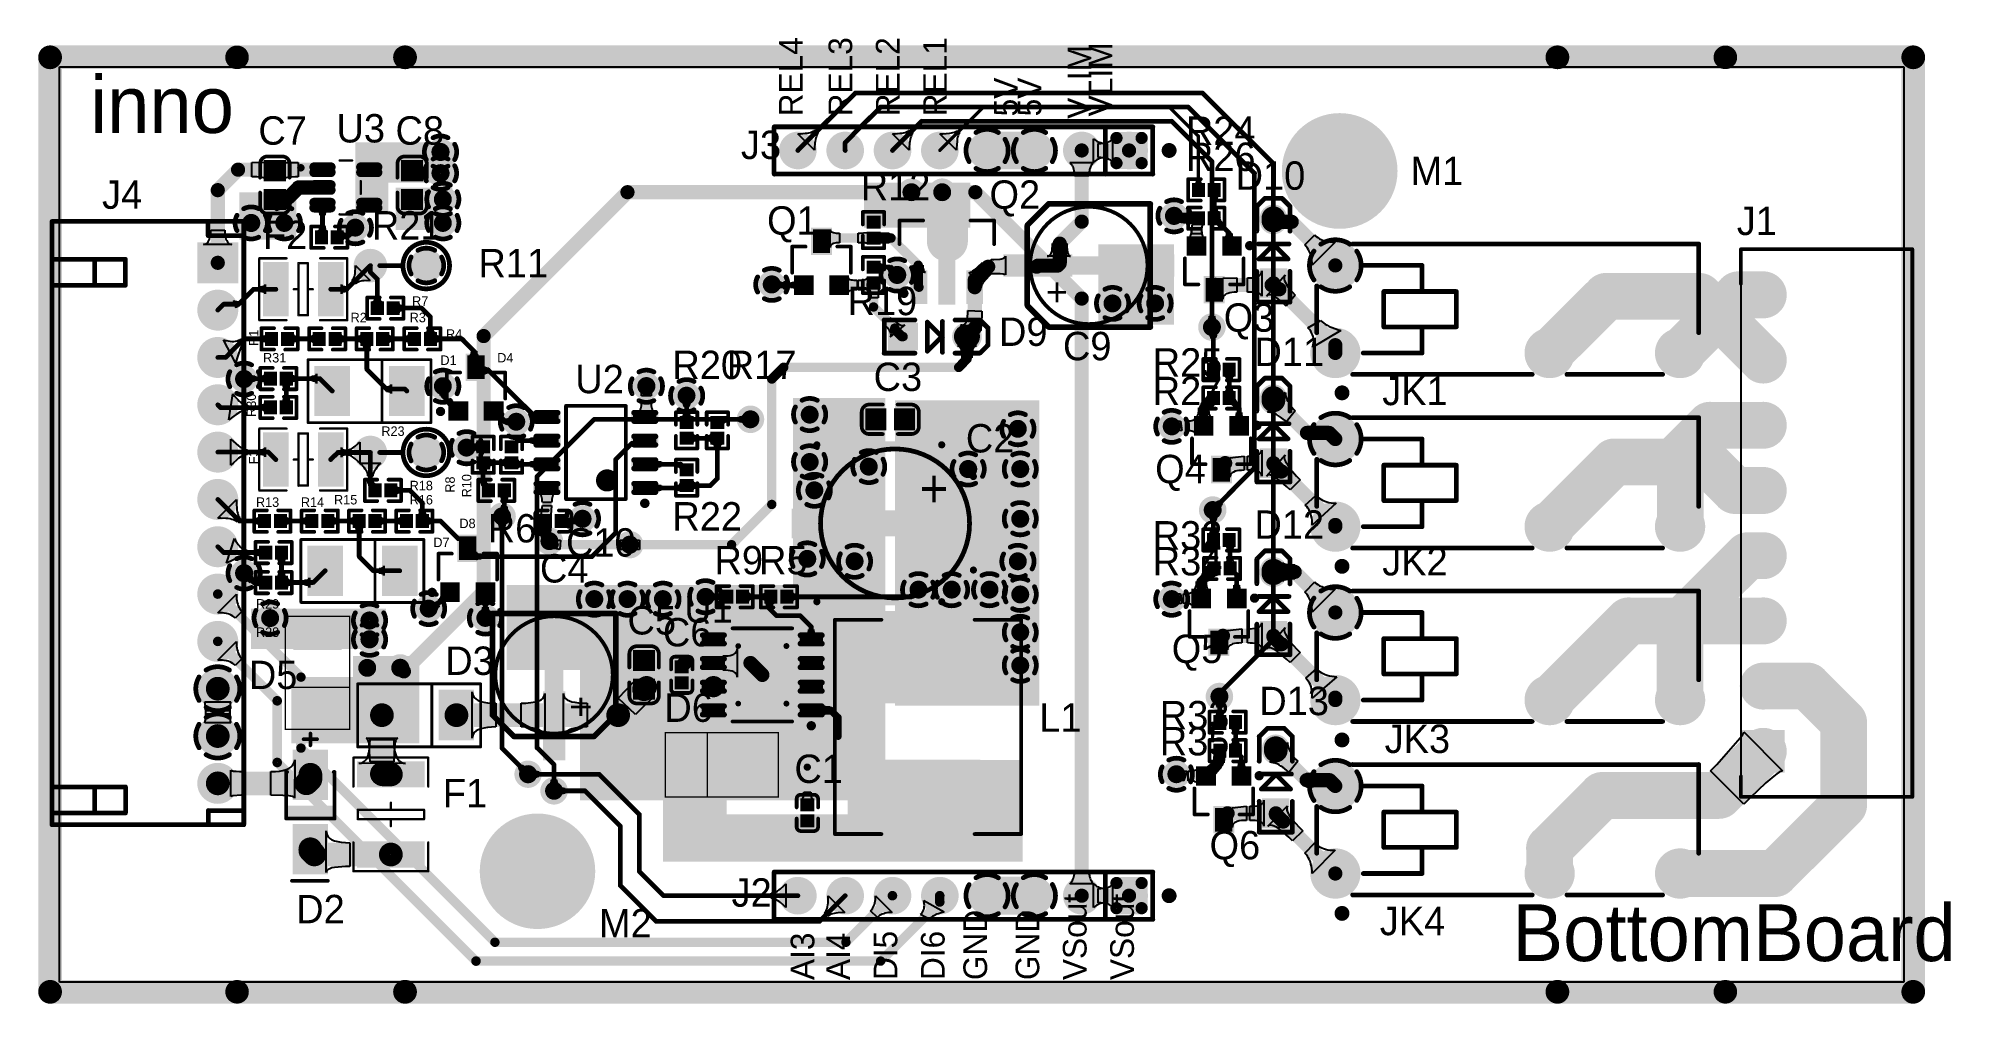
# Model space of a CAD drawing. Header units: millimetres. Extents: x -1 to 102, y -51 to 1.
import ezdxf

# ---------------------------------------------------------------- set-up
doc = ezdxf.new("R2010")
doc.units = ezdxf.units.MM
for name, color, linetype in [('BottomLayer', 5, 'Continuous'), ('InternalPlane1', 76, 'Continuous'), ('InternalPlane2', 16, 'Continuous'), ('Mechanical1', 6, 'Continuous'), ('Mechanical13', 56, 'Continuous'), ('MultiLayer', 9, 'Continuous'), ('TopLayer', 1, 'Continuous'), ('TopOverlay', 2, 'Continuous'), ('TopSolder', 216, 'Continuous')]:
    doc.layers.add(name, color=color, linetype=linetype)

msp = doc.modelspace()

# ---------------------------------------------------------------- texts
at = {"layer": 'TopOverlay'}
for s, height, rotation, p in [('REL4', 1.27, 90, (40.39, -3.17)), ('REL3', 1.27, 90, (43.05, -3.17)), ('REL2', 1.27, 90, (45.59, -3.17)), ('REL1', 1.27, 90, (48.13, -3.17)), ('VLIM', 1.27, 90, (55.88, -3.3)), ('VLIM', 1.27, 90, (57.02, -3.17)), ('inno', 3.048, 360, (2.16, -4.06)), ('5V', 1.27, 90, (51.94, -3.17)), ('5V', 1.27, 90, (53.21, -3.17)), ('+', 1.5, 360, (53.45, -13.34)), ('R1', 0.508, 90, (11.18, -15.49)), ('R30', 0.508, 90, (11.05, -19.3)), ('F3', 0.508, 90, (11.18, -21.84)), ('R8', 0.508, 90, (21.72, -23.37)), ('R10', 0.508, 90, (22.61, -23.62)), ('+', 2, 180, (48.22, -22.2)), ('+', 1.5, 90, (29.21, -35.45)), ('VSout', 1.27, 90, (55.63, -49.53)), ('VSout', 1.27, 90, (58.17, -49.53)), ('GND', 1.27, 90, (50.29, -49.53)), ('GND', 1.27, 90, (53.09, -49.53)), ('BottomBoard', 3.048, 360, (78.49, -48.51)), ('AI3', 1.27, 90, (41.02, -49.53)), ('AI4', 1.27, 90, (42.93, -49.53)), ('DI5', 1.27, 90, (45.47, -49.53)), ('DI6', 1.27, 90, (48.01, -49.53))]:
    msp.add_text(s, height=height, rotation=rotation, dxfattribs=at).set_placement(p)
for s, height, p in [('U3', 1.524, (15.37, -4.57)), ('C7', 1.524, (11.18, -4.69)), ('C8', 1.524, (18.54, -4.69)), ('J3', 1.524, (37.08, -5.46)), ('R24', 1.524, (60.96, -4.7)), ('R26', 1.524, (60.96, -6.1)), ('R12', 1.524, (43.51, -7.68)), ('D10', 1.524, (63.63, -7.11)), ('M1', 1.524, (73.02, -6.86)), ('J4', 1.524, (2.79, -8.13)), ('Q2', 1.524, (50.42, -8.13)), ('Q1', 1.524, (38.48, -9.52)), ('J1', 1.524, (90.53, -9.54)), ('F2', 1.524, (11.43, -10.29)), ('R21', 1.524, (17.27, -9.78)), ('R11', 1.524, (22.99, -11.81)), ('R19', 1.524, (42.8, -13.84)), ('R7', 0.508, (19.43, -13.34)), ('Q3', 1.524, (62.99, -14.73)), ('R2', 0.508, (16.13, -14.22)), ('R3', 0.508, (19.3, -14.22)), ('D9', 1.524, (50.93, -15.49)), ('R4', 0.508, (21.25, -15.11)), ('C9', 1.524, (54.36, -16.26)), ('D11', 1.524, (64.64, -16.57)), ('R31', 0.508, (11.43, -16.38)), ('D1', 0.508, (20.95, -16.51)), ('D4', 0.508, (24, -16.38)), ('R20', 1.524, (33.4, -17.27)), ('R17', 1.524, (36.32, -17.27)), ('C3', 1.524, (44.2, -17.91)), ('R25', 1.524, (59.18, -17.14)), ('U2', 1.524, (28.19, -18.03)), ('R27', 1.524, (59.18, -18.67)), ('JK1', 1.524, (71.5, -18.67)), ('R23', 0.508, (17.78, -20.32)), ('C2', 1.524, (49.15, -21.21)), ('Q4', 1.524, (59.31, -22.86)), ('R15', 0.508, (15.24, -24)), ('R18', 0.508, (19.3, -23.24)), ('R16', 0.508, (19.3, -24)), ('R13', 0.508, (11.05, -24.13)), ('R14', 0.508, (13.46, -24.13)), ('R6', 1.524, (23.49, -26.04)), ('R22', 1.524, (33.4, -25.4)), ('D12', 1.524, (64.64, -25.84)), ('D8', 0.508, (21.97, -25.27)), ('C10', 1.524, (27.69, -26.8)), ('R32', 1.524, (59.18, -26.42)), ('D7', 0.508, (20.57, -26.29)), ('C4', 1.524, (26.29, -28.19)), ('R9', 1.524, (35.66, -27.75)), ('R5', 1.524, (38.05, -27.75)), ('R34', 1.524, (59.18, -27.81)), ('JK2', 1.524, (71.5, -27.81)), ('R29', 0.508, (11.05, -29.59)), ('C5', 1.524, (30.99, -30.98)), ('U1', 1.524, (34.04, -30.35)), ('R28', 0.508, (11.05, -31.11)), ('C6', 1.524, (32.89, -31.62)), ('D3', 1.524, (21.21, -33.15)), ('Q5', 1.524, (60.2, -32.51)), ('D5', 1.524, (10.67, -33.91)), ('D13', 1.524, (64.9, -35.31)), ('D6', 1.524, (32.97, -35.67)), ('L1', 1.524, (53.09, -36.2)), ('R33', 1.524, (59.56, -36.07)), ('R35', 1.524, (59.56, -37.47)), ('JK3', 1.524, (71.63, -37.34)), ('C1', 1.524, (39.95, -38.95)), ('F1', 1.524, (21.08, -40.26)), ('Q6', 1.524, (62.23, -43.05)), ('J2', 1.524, (36.58, -45.59)), ('D2', 1.524, (13.21, -46.48)), ('M2', 1.524, (29.46, -47.24)), ('JK4', 1.524, (71.37, -47.12))]:
    msp.add_text(s, height=height, dxfattribs=at).set_placement(p)

# ---------------------------------------------------------------- linework, layer by layer
at = {"layer": 'BottomLayer'}
for p, q in [((41.03, -4.99), (40.14, -4.1)), ((40.14, -4.1), (40.28, -4.1)), ((40.28, -4.1), (40.52, -4.08)), ((40.52, -4.08), (40.63, -4.07)), ((40.63, -4.07), (40.72, -4.05)), ((40.72, -4.05), (40.81, -4.03)), ((40.81, -4.03), (40.88, -4)), ((40.88, -4), (40.95, -3.97)), ((40.95, -3.97), (41.01, -3.94)), ((41.01, -3.94), (41.05, -3.9)), ((41.05, -3.9), (41.23, -4.08)), ((41.23, -4.08), (41.19, -4.12)), ((46.11, -4.99), (45.22, -4.1)), ((45.22, -4.1), (45.36, -4.1)), ((45.36, -4.1), (45.6, -4.08)), ((45.6, -4.08), (45.71, -4.07)), ((45.71, -4.07), (45.8, -4.05)), ((45.8, -4.05), (45.89, -4.03)), ((45.89, -4.03), (45.96, -4)), ((45.96, -4), (46.03, -3.97)), ((46.03, -3.97), (46.09, -3.94)), ((46.09, -3.94), (46.13, -3.9)), ((46.13, -3.9), (46.31, -4.08)), ((46.31, -4.08), (46.27, -4.12)), ((41.05, -4.61), (41.03, -4.86)), ((41.03, -4.86), (41.03, -4.99)), ((41.06, -4.51), (41.05, -4.61)), ((41.08, -4.41), (41.06, -4.51)), ((41.1, -4.32), (41.08, -4.41)), ((41.13, -4.25), (41.1, -4.32)), ((41.16, -4.18), (41.13, -4.25)), ((41.19, -4.12), (41.16, -4.18)), ((46.13, -4.61), (46.11, -4.86)), ((46.11, -4.86), (46.11, -4.99)), ((46.14, -4.51), (46.13, -4.61)), ((46.16, -4.41), (46.14, -4.51)), ((46.18, -4.32), (46.16, -4.41)), ((46.21, -4.25), (46.18, -4.32)), ((46.24, -4.18), (46.21, -4.25)), ((46.27, -4.12), (46.24, -4.18)), ((62.09, -14.21), (62.12, -14.18)), ((62.62, -14.21), (62.09, -14.21)), ((62.12, -14.18), (62.14, -14.15)), ((62.14, -14.15), (62.16, -14.12)), ((62.16, -14.12), (62.18, -14.09)), ((62.18, -14.09), (62.2, -14.06)), ((62.2, -14.06), (62.21, -14.03)), ((62.21, -14.03), (62.22, -13.99)), ((62.22, -13.96), (62.23, -13.93)), ((62.22, -13.99), (62.22, -13.96)), ((62.23, -13.89), (62.48, -13.89)), ((62.23, -13.93), (62.23, -13.89)), ((62.48, -13.89), (62.49, -13.93)), ((62.49, -13.93), (62.49, -13.96)), ((62.49, -13.96), (62.5, -13.99)), ((62.5, -13.99), (62.51, -14.03)), ((62.51, -14.03), (62.52, -14.06)), ((62.52, -14.06), (62.53, -14.09)), ((62.53, -14.09), (62.55, -14.12)), ((62.55, -14.12), (62.57, -14.15)), ((62.57, -14.15), (62.6, -14.18)), ((62.6, -14.18), (62.62, -14.21)), ((37, -19.56), (37, -19.3)), ((37, -19.3), (37.04, -19.3)), ((37.04, -19.3), (37.07, -19.3)), ((37.07, -19.3), (37.11, -19.29)), ((37.11, -19.29), (37.14, -19.28)), ((37.14, -19.28), (37.17, -19.27)), ((37.17, -19.27), (37.2, -19.25)), ((37.2, -19.25), (37.23, -19.24)), ((37.23, -19.24), (37.26, -19.21)), ((37.26, -19.21), (37.29, -19.19)), ((37.29, -19.19), (37.32, -19.16)), ((37.32, -19.16), (37.32, -19.7)), ((37.04, -19.56), (37, -19.56)), ((37.07, -19.56), (37.04, -19.56)), ((37.11, -19.57), (37.07, -19.56)), ((37.14, -19.58), (37.11, -19.57)), ((37.17, -19.59), (37.14, -19.58)), ((37.2, -19.61), (37.17, -19.59)), ((37.23, -19.63), (37.2, -19.61)), ((37.26, -19.65), (37.23, -19.63)), ((37.29, -19.67), (37.26, -19.65)), ((37.32, -19.7), (37.29, -19.67)), ((62.78, -24.29), (62.4, -23.92)), ((62.4, -23.92), (62.44, -23.92)), ((62.44, -23.92), (62.48, -23.91)), ((62.48, -23.91), (62.51, -23.91)), ((62.51, -23.91), (62.55, -23.9)), ((62.55, -23.9), (62.58, -23.89)), ((62.58, -23.89), (62.61, -23.87)), ((62.61, -23.87), (62.64, -23.86)), ((62.64, -23.86), (62.67, -23.84)), ((62.67, -23.84), (62.7, -23.82)), ((62.7, -23.82), (62.72, -23.79)), ((62.72, -23.79), (62.9, -23.97)), ((62.79, -24.18), (62.78, -24.22)), ((62.78, -24.22), (62.78, -24.26)), ((62.78, -24.26), (62.78, -24.29)), ((62.8, -24.15), (62.79, -24.18)), ((62.81, -24.12), (62.8, -24.15)), ((62.82, -24.08), (62.81, -24.12)), ((62.84, -24.05), (62.82, -24.08)), ((62.86, -24.03), (62.84, -24.05)), ((62.88, -24), (62.86, -24.03)), ((62.9, -23.97), (62.88, -24)), ((24.02, -24.94), (23.99, -24.91)), ((23.99, -24.91), (24.52, -24.91)), ((24.04, -24.97), (24.02, -24.94)), ((24.06, -25), (24.04, -24.97)), ((24.08, -25.03), (24.06, -25)), ((24.1, -25.06), (24.08, -25.03)), ((24.11, -25.09), (24.1, -25.06)), ((24.12, -25.12), (24.11, -25.09)), ((24.12, -25.16), (24.12, -25.12)), ((24.13, -25.19), (24.12, -25.16)), ((24.13, -25.23), (24.13, -25.19)), ((24.38, -25.23), (24.13, -25.23)), ((24.39, -25.19), (24.38, -25.23)), ((24.4, -25.12), (24.39, -25.16)), ((24.39, -25.16), (24.39, -25.19)), ((24.41, -25.09), (24.4, -25.12)), ((24.42, -25.06), (24.41, -25.09)), ((24.43, -25.03), (24.42, -25.06)), ((24.45, -25), (24.43, -25.03)), ((24.47, -24.97), (24.45, -25)), ((24.5, -24.94), (24.47, -24.97)), ((24.52, -24.91), (24.5, -24.94)), ((26.92, -26.33), (27.17, -25.88)), ((27.36, -26.42), (26.92, -26.33)), ((27.17, -25.88), (27.17, -25.88)), ((27.17, -25.88), (27.18, -25.89)), ((27.18, -25.89), (27.19, -25.89)), ((27.19, -25.89), (27.21, -25.9)), ((27.21, -25.9), (27.23, -25.9)), ((27.23, -25.9), (27.28, -25.91)), ((27.28, -25.91), (27.36, -25.91)), ((27.4, -25.91), (27.36, -26.42)), ((27.36, -25.91), (27.4, -25.91)), ((30.6, -25.91), (30.84, -25.9)), ((30.6, -26.42), (30.6, -25.91)), ((30.65, -26.42), (30.6, -26.42)), ((30.78, -26.42), (30.65, -26.42)), ((30.82, -26.42), (30.78, -26.42)), ((30.83, -26.42), (30.82, -26.42)), ((30.84, -26.43), (30.83, -26.42)), ((30.84, -25.9), (30.84, -26.43)), ((30.84, -26.43), (30.84, -26.43)), ((9.01, -29.81), (10, -28.82)), ((10.29, -29.74), (9.93, -30.1)), ((10, -28.82), (10, -28.94)), ((10, -28.94), (10.01, -29.06)), ((10.01, -29.06), (10.02, -29.16)), ((10.02, -29.16), (10.04, -29.27)), ((10.04, -29.27), (10.07, -29.36)), ((10.07, -29.36), (10.1, -29.45)), ((10.1, -29.45), (10.14, -29.53)), ((10.14, -29.53), (10.18, -29.61)), ((10.18, -29.61), (10.23, -29.68)), ((10.23, -29.68), (10.29, -29.74)), ((9.13, -29.81), (9.01, -29.81)), ((9.25, -29.82), (9.13, -29.81)), ((9.35, -29.83), (9.25, -29.82)), ((9.46, -29.85), (9.35, -29.83)), ((9.55, -29.88), (9.46, -29.85)), ((9.64, -29.91), (9.55, -29.88)), ((9.72, -29.95), (9.64, -29.91)), ((9.8, -29.99), (9.72, -29.95)), ((9.87, -30.04), (9.8, -29.99)), ((9.93, -30.1), (9.87, -30.04)), ((9.01, -32.35), (10, -31.36)), ((10, -31.36), (10, -31.48)), ((10, -31.48), (10.01, -31.6)), ((10.01, -31.6), (10.02, -31.7)), ((10.02, -31.7), (10.04, -31.81)), ((10.04, -31.81), (10.07, -31.9)), ((9.13, -32.35), (9.01, -32.35)), ((9.25, -32.36), (9.13, -32.35)), ((9.35, -32.37), (9.25, -32.36)), ((9.46, -32.39), (9.35, -32.37)), ((9.55, -32.42), (9.46, -32.39)), ((9.64, -32.45), (9.55, -32.42)), ((9.72, -32.49), (9.64, -32.45)), ((9.8, -32.53), (9.72, -32.49)), ((9.87, -32.58), (9.8, -32.53)), ((9.93, -32.64), (9.87, -32.58)), ((10.29, -32.28), (9.93, -32.64)), ((10.07, -31.9), (10.1, -31.99)), ((10.1, -31.99), (10.14, -32.07)), ((10.14, -32.07), (10.18, -32.15)), ((10.18, -32.15), (10.23, -32.22)), ((10.23, -32.22), (10.29, -32.28)), ((25.15, -38.16), (25.33, -37.98)), ((25.33, -37.98), (25.35, -38)), ((25.17, -38.18), (25.15, -38.16)), ((25.19, -38.21), (25.17, -38.18)), ((25.21, -38.24), (25.19, -38.21)), ((25.23, -38.27), (25.21, -38.24)), ((25.24, -38.3), (25.23, -38.27)), ((25.25, -38.33), (25.24, -38.3)), ((25.26, -38.37), (25.25, -38.33)), ((25.27, -38.4), (25.26, -38.37)), ((25.65, -38.1), (25.27, -38.48)), ((25.27, -38.44), (25.27, -38.4)), ((25.27, -38.48), (25.27, -38.44)), ((25.35, -38), (25.38, -38.02)), ((25.38, -38.02), (25.41, -38.04)), ((25.41, -38.04), (25.44, -38.06)), ((25.44, -38.06), (25.47, -38.07)), ((25.47, -38.07), (25.5, -38.08)), ((25.5, -38.08), (25.54, -38.09)), ((25.54, -38.09), (25.57, -38.1)), ((25.57, -38.1), (25.61, -38.1)), ((25.61, -38.1), (25.65, -38.1)), ((26.86, -39.01), (26.87, -38.98)), ((26.87, -38.98), (26.89, -38.95)), ((26.89, -38.95), (26.9, -38.92)), ((26.9, -38.92), (26.91, -38.89)), ((26.91, -38.89), (26.92, -38.85)), ((26.92, -38.78), (27.18, -38.78)), ((26.92, -38.82), (26.92, -38.78)), ((26.92, -38.85), (26.92, -38.82)), ((27.18, -38.78), (27.18, -38.82)), ((27.18, -38.82), (27.18, -38.85)), ((27.18, -38.85), (27.19, -38.89)), ((27.19, -38.89), (27.2, -38.92)), ((27.2, -38.92), (27.21, -38.95)), ((27.21, -38.95), (27.23, -38.98)), ((27.23, -38.98), (27.25, -39.01)), ((26.78, -39.1), (26.81, -39.07)), ((27.32, -39.1), (26.78, -39.1)), ((26.81, -39.07), (26.83, -39.04)), ((26.83, -39.04), (26.86, -39.01)), ((27.25, -39.01), (27.27, -39.04)), ((27.27, -39.04), (27.29, -39.07)), ((27.29, -39.07), (27.32, -39.1)), ((54.87, -44.19), (54.9, -44.13)), ((54.9, -44.13), (54.93, -44.06)), ((54.93, -44.06), (54.95, -43.98)), ((54.95, -43.98), (54.97, -43.91)), ((54.97, -43.91), (54.98, -43.82)), ((54.98, -43.82), (54.99, -43.74)), ((54.99, -43.64), (55.75, -43.64)), ((54.99, -43.74), (54.99, -43.64)), ((55.75, -43.64), (55.76, -43.74)), ((55.76, -43.74), (55.76, -43.82)), ((55.76, -43.82), (55.78, -43.91)), ((55.78, -43.91), (55.79, -43.98)), ((55.79, -43.98), (55.82, -44.06)), ((55.82, -44.06), (55.84, -44.13)), ((55.84, -44.13), (55.88, -44.19)), ((44.3, -45.21), (44.31, -45.11)), ((44.31, -45.11), (44.31, -45.01)), ((44.31, -45.01), (45.2, -45.9)), ((54.74, -44.36), (54.79, -44.31)), ((56, -44.36), (54.74, -44.36)), ((54.79, -44.31), (54.83, -44.25)), ((54.83, -44.25), (54.87, -44.19)), ((55.88, -44.19), (55.91, -44.25)), ((55.91, -44.25), (55.95, -44.31)), ((55.95, -44.31), (56, -44.36)), ((56.01, -45.63), (56.01, -44.37)), ((56.01, -44.37), (56.07, -44.42)), ((56.07, -44.42), (56.12, -44.46)), ((56.12, -44.46), (56.18, -44.5)), ((56.18, -44.5), (56.25, -44.53)), ((56.25, -44.53), (56.31, -44.56)), ((56.25, -45.38), (56.25, -44.62)), ((56.25, -44.62), (56.4, -44.62)), ((56.31, -44.56), (56.39, -44.58)), ((56.39, -44.58), (56.47, -44.6)), ((56.4, -44.62), (56.53, -44.6)), ((56.47, -44.6), (56.55, -44.61)), ((56.53, -44.6), (56.65, -44.58)), ((56.55, -44.61), (56.64, -44.62)), ((56.64, -44.62), (56.73, -44.62)), ((56.65, -44.58), (56.75, -44.56)), ((56.73, -44.62), (56.73, -45.38)), ((56.75, -44.56), (56.84, -44.52)), ((56.84, -44.52), (56.91, -44.48)), ((56.91, -44.48), (56.96, -44.43)), ((56.96, -44.43), (57, -44.38)), ((57, -44.38), (57.02, -44.31)), ((57.02, -44.31), (57.03, -44.24)), ((57.03, -44.24), (57.03, -45.76)), ((44.04, -45.81), (44.09, -45.75)), ((44.4, -46.17), (44.04, -45.81)), ((44.09, -45.75), (44.14, -45.69)), ((44.14, -45.69), (44.18, -45.62)), ((44.18, -45.62), (44.22, -45.55)), ((44.22, -45.55), (44.25, -45.47)), ((44.25, -45.47), (44.27, -45.39)), ((44.27, -45.39), (44.29, -45.3)), ((44.29, -45.3), (44.3, -45.21)), ((44.46, -46.12), (44.4, -46.17)), ((44.52, -46.07), (44.46, -46.12)), ((44.59, -46.03), (44.52, -46.07)), ((44.66, -46), (44.59, -46.03)), ((44.74, -45.97), (44.66, -46)), ((44.82, -45.94), (44.74, -45.97)), ((44.91, -45.92), (44.82, -45.94)), ((45, -45.91), (44.91, -45.92)), ((45.1, -45.9), (45, -45.91)), ((45.2, -45.9), (45.1, -45.9)), ((46.72, -46.01), (46.78, -45.95)), ((47.19, -46.26), (46.72, -46.01)), ((46.78, -45.95), (46.83, -45.88)), ((46.83, -45.88), (46.86, -45.82)), ((46.86, -45.82), (46.89, -45.74)), ((46.91, -45.34), (46.89, -45.25)), ((46.89, -45.25), (47.98, -45.87)), ((46.89, -45.74), (46.91, -45.67)), ((46.92, -45.43), (46.91, -45.34)), ((46.91, -45.67), (46.92, -45.59)), ((46.93, -45.51), (46.92, -45.43)), ((46.92, -45.59), (46.93, -45.51)), ((47.3, -46.17), (47.24, -46.21)), ((47.36, -46.12), (47.3, -46.17)), ((47.43, -46.08), (47.36, -46.12)), ((47.59, -46), (47.43, -46.08)), ((47.68, -45.97), (47.59, -46)), ((47.88, -45.9), (47.68, -45.97)), ((47.98, -45.87), (47.88, -45.9)), ((56.07, -45.58), (56.01, -45.63)), ((56.12, -45.54), (56.07, -45.58)), ((56.18, -45.5), (56.12, -45.54)), ((56.25, -45.47), (56.18, -45.5)), ((56.4, -45.38), (56.25, -45.38)), ((56.31, -45.44), (56.25, -45.47)), ((56.39, -45.42), (56.31, -45.44)), ((56.47, -45.4), (56.39, -45.42)), ((56.53, -45.4), (56.4, -45.38)), ((56.55, -45.39), (56.47, -45.4)), ((56.65, -45.42), (56.53, -45.4)), ((56.64, -45.38), (56.55, -45.39)), ((56.73, -45.38), (56.64, -45.38)), ((56.75, -45.44), (56.65, -45.42)), ((56.84, -45.48), (56.75, -45.44)), ((56.91, -45.52), (56.84, -45.48)), ((56.96, -45.57), (56.91, -45.52)), ((57, -45.62), (56.96, -45.57)), ((57.02, -45.69), (57, -45.62)), ((57.03, -45.76), (57.02, -45.69)), ((47.24, -46.21), (47.19, -46.26))]:
    msp.add_line(p, q, dxfattribs=at)
for points, const_width in [([(40.13, -5), (43.23, -1.91)], 0.254), ([(43.23, -1.91), (61.85, -1.91)], 0.254), ([(61.85, -1.91), (65.66, -5.71)], 0.254), ([(43.11, -4.13), (44.58, -2.67)], 0.254), ([(44.58, -2.67), (61.09, -2.67)], 0.254), ([(61.09, -2.67), (64.64, -6.22)], 0.254), ([(42.67, -4.58), (43.11, -4.14)], 0.254), ([(43.11, -4.14), (43.11, -4.13)], 0.254), ([(45.21, -5), (46.78, -3.43)], 0.254), ([(46.78, -3.43), (60.2, -3.43)], 0.254), ([(60.2, -3.43), (62.36, -5.59)], 0.254), ([(42.67, -5), (42.67, -4.58)], 0.254), ([(62.36, -14.48), (62.36, -5.59)], 0.254), ([(64.64, -22.05), (64.64, -6.22)], 0.254), ([(65.66, -31.24), (65.66, -5.71)], 0.254), ([(23.27, -14.96), (30.99, -7.24)], 0.762), ([(30.99, -7.24), (46.23, -7.24)], 0.762), ([(46.23, -7.24), (47.88, -7.24)], 0.762), ([(47.88, -7.24), (49.66, -7.24)], 0.762), ([(49.66, -7.24), (55.37, -12.95)], 0.762), ([(80.48, -15.87), (83.53, -12.83)], 2.51), ([(83.53, -12.83), (88.53, -12.83)], 2.51), ([(88.53, -12.83), (91.95, -16.25)], 2.51), ([(55.37, -45), (55.37, -12.95)], 0.762), ([(23.27, -28.68), (23.27, -14.96)], 0.762), ([(26.14, -22.5), (29.21, -19.43)], 0.254), ([(29.21, -19.43), (37.59, -19.43)], 0.254), ([(87.5, -21.34), (89.09, -19.75)], 2.51), ([(89.09, -19.75), (91.95, -19.75)], 2.51), ([(87.5, -25.17), (87.5, -21.34)], 2.51), ([(26.14, -37.06), (26.14, -22.5)], 0.254), ([(62.4, -24.3), (64.64, -22.05)], 0.254), ([(24.26, -37.08), (24.26, -24.64)], 0.254), ([(87.48, -25.19), (87.5, -25.17)], 2.51), ([(87.48, -30.37), (91.11, -26.75)], 2.51), ([(91.11, -26.75), (91.95, -26.75)], 2.51), ([(26.8, -25.97), (26.87, -25.97)], 0.508), ([(26.87, -25.97), (27.06, -26.16)], 0.508), ([(27.06, -26.16), (31.11, -26.16)], 0.508), ([(9, -28.81), (13.46, -33.27)], 0.508), ([(18.99, -32.96), (23.27, -28.68)], 0.762), ([(87.48, -34.5), (87.48, -30.37)], 2.51), ([(9, -31.35), (12.19, -34.54)], 0.508), ([(62.99, -33.91), (65.66, -31.24)], 0.254), ([(91.95, -33.75), (94.33, -33.75)], 2.51), ([(94.33, -33.75), (96.27, -35.69)], 2.51), ([(13.46, -37.08), (13.46, -33.27)], 0.508), ([(12.19, -37.85), (12.19, -34.54)], 0.508), ([(96.27, -40.13), (96.27, -35.69)], 2.51), ([(13.46, -37.08), (23.88, -47.5)], 0.508), ([(26.14, -37.06), (27.05, -37.97)], 0.254), ([(12.19, -37.85), (22.86, -48.51)], 0.508), ([(24.26, -37.08), (25.65, -38.48)], 0.254), ([(27.05, -39.37), (27.05, -37.97)], 0.254), ([(92.58, -43.81), (96.27, -40.13)], 2.51), ([(87.48, -43.81), (92.58, -43.81)], 2.51), ([(42.71, -47.5), (45.21, -45)], 0.508), ([(44.58, -48.51), (47.75, -45.34)], 0.508), ([(47.75, -45.34), (47.75, -45)], 0.508), ([(55.37, -45), (57.91, -45)], 0.762), ([(23.88, -47.5), (42.71, -47.5)], 0.508), ([(22.86, -48.51), (44.58, -48.51)], 0.508)]:
    msp.add_lwpolyline(points, dxfattribs=dict(at, const_width=const_width))
for points, const_width in [([(43.16, -1.91, 1), (43.29, -1.91, 1)], 0.127), ([(43.16, -1.91, 1), (43.29, -1.91, 1)], 0.127), ([(61.79, -1.91, 1), (61.91, -1.91, 1)], 0.127), ([(61.79, -1.91, 1), (61.91, -1.91, 1)], 0.127), ([(44.51, -2.67, 1), (44.64, -2.67, 1)], 0.127), ([(44.51, -2.67, 1), (44.64, -2.67, 1)], 0.127), ([(61.02, -2.67, 1), (61.15, -2.67, 1)], 0.127), ([(61.02, -2.67, 1), (61.15, -2.67, 1)], 0.127), ([(39.68, -5, 1), (40.58, -5, 1)], 0.9), ([(42.22, -5, 1), (43.12, -5, 1)], 0.9), ([(43.05, -4.13, 1), (43.17, -4.13, 1)], 0.127), ([(43.05, -4.13, 1), (43.17, -4.13, 1)], 0.127), ([(43.05, -4.14, 1), (43.17, -4.14, 1)], 0.127), ([(43.05, -4.14, 1), (43.17, -4.14, 1)], 0.127), ([(44.76, -5, 1), (45.66, -5, 1)], 0.9), ([(46.72, -3.43, 1), (46.85, -3.43, 1)], 0.127), ([(46.72, -3.43, 1), (46.85, -3.43, 1)], 0.127), ([(47.3, -5, 1), (48.2, -5, 1)], 0.9), ([(49.84, -5, 1), (50.74, -5, 1)], 0.9), ([(52.38, -5, 1), (53.28, -5, 1)], 0.9), ([(54.92, -5, 1), (55.82, -5, 1)], 0.9), ([(57.12, -4.33, 1), (57.35, -4.33, 1)], 0.225), ([(58.47, -4.33, 1), (58.7, -4.33, 1)], 0.225), ([(60.13, -3.43, 1), (60.26, -3.43, 1)], 0.127), ([(60.13, -3.43, 1), (60.26, -3.43, 1)], 0.127), ([(67.72, -6.1, 1), (70.71, -6.1, 1)], 3), ([(20.76, -5.08, 1), (21.15, -5.08, 1)], 0.381), ([(40.07, -5, 1), (40.2, -5, 1)], 0.127), ([(42.61, -4.58, 1), (42.74, -4.58, 1)], 0.127), ([(42.61, -4.58, 1), (42.74, -4.58, 1)], 0.127), ([(42.61, -5, 1), (42.74, -5, 1)], 0.127), ([(45.15, -5, 1), (45.28, -5, 1)], 0.127), ([(20.76, -6.22, 1), (21.15, -6.22, 1)], 0.381), ([(57.12, -5.68, 1), (57.35, -5.68, 1)], 0.225), ([(58.47, -5.68, 1), (58.7, -5.68, 1)], 0.225), ([(62.29, -5.59, 1), (62.42, -5.59, 1)], 0.127), ([(62.29, -5.59, 1), (62.42, -5.59, 1)], 0.127), ([(64.58, -6.22, 1), (64.71, -6.22, 1)], 0.127), ([(64.58, -6.22, 1), (64.71, -6.22, 1)], 0.127), ([(65.6, -5.71, 1), (65.72, -5.71, 1)], 0.127), ([(65.6, -5.71, 1), (65.72, -5.71, 1)], 0.127), ([(30.8, -7.24, 1), (31.18, -7.24, 1)], 0.381), ([(30.8, -7.24, 1), (31.18, -7.24, 1)], 0.381), ([(46.04, -7.24, 1), (46.42, -7.24, 1)], 0.381), ([(46.04, -7.24, 1), (46.42, -7.24, 1)], 0.381), ([(46.04, -7.24, 1), (46.42, -7.24, 1)], 0.381), ([(47.69, -7.24, 1), (48.07, -7.24, 1)], 0.381), ([(47.69, -7.24, 1), (48.07, -7.24, 1)], 0.381), ([(47.69, -7.24, 1), (48.07, -7.24, 1)], 0.381), ([(49.47, -7.24, 1), (49.85, -7.24, 1)], 0.381), ([(49.47, -7.24, 1), (49.85, -7.24, 1)], 0.381), ([(20.89, -7.62, 1), (21.27, -7.62, 1)], 0.381), ([(60.13, -8.51, 1), (60.52, -8.51, 1)], 0.381), ([(10.6, -8.89, 1), (10.99, -8.89, 1)], 0.381), ([(12.38, -8.89, 1), (12.76, -8.89, 1)], 0.381), ([(16.19, -9.14, 1), (16.57, -9.14, 1)], 0.381), ([(20.89, -8.89, 1), (21.27, -8.89, 1)], 0.381), ([(68.36, -11.17, 1), (69.61, -11.17, 1)], 1.25), ([(16.79, -11.18, 1), (17.59, -11.18, 1)], 0.8), ([(19.79, -11.18, 1), (20.59, -11.18, 1)], 0.8), ([(38.54, -12.19, 1), (38.93, -12.19, 1)], 0.381), ([(45.28, -11.68, 1), (45.66, -11.68, 1)], 0.381), ([(82.9, -12.83, 1), (84.16, -12.83, 1)], 1.26), ([(82.9, -12.83, 1), (84.16, -12.83, 1)], 1.26), ([(87.9, -12.83, 1), (89.15, -12.83, 1)], 1.26), ([(87.9, -12.83, 1), (89.15, -12.83, 1)], 1.26), ([(91.42, -12.75, 1), (92.47, -12.75, 1)], 1.05), ([(8.5, -13.57, 1), (9.5, -13.57, 1)], 1), ([(55.18, -12.95, 1), (55.56, -12.95, 1)], 0.381), ([(55.18, -12.95, 1), (55.56, -12.95, 1)], 0.381), ([(56.83, -13.21, 1), (57.21, -13.21, 1)], 0.381), ([(59.12, -13.21, 1), (59.5, -13.21, 1)], 0.381), ([(62.17, -14.48, 1), (62.55, -14.48, 1)], 0.381), ([(62.29, -14.48, 1), (62.42, -14.48, 1)], 0.127), ([(8.5, -16.11, 1), (9.5, -16.11, 1)], 1), ([(23.08, -14.96, 1), (23.46, -14.96, 1)], 0.381), ([(23.08, -14.96, 1), (23.46, -14.96, 1)], 0.381), ([(68.36, -15.87, 1), (69.61, -15.87, 1)], 1.25), ([(79.85, -15.87, 1), (81.11, -15.87, 1)], 1.26), ([(79.86, -15.87, 1), (81.11, -15.87, 1)], 1.25), ([(86.86, -15.87, 1), (88.11, -15.87, 1)], 1.25), ([(91.32, -16.25, 1), (92.58, -16.25, 1)], 1.26), ([(91.42, -16.25, 1), (92.47, -16.25, 1)], 1.05), ([(10.22, -17.27, 1), (10.6, -17.27, 1)], 0.381), ([(20.89, -17.65, 1), (21.27, -17.65, 1)], 0.381), ([(31.81, -17.65, 1), (32.19, -17.65, 1)], 0.381), ([(8.5, -18.65, 1), (9.5, -18.65, 1)], 1), ([(33.97, -18.16, 1), (34.35, -18.16, 1)], 0.381), ([(24.83, -19.56, 1), (25.21, -19.56, 1)], 0.381), ([(29.15, -19.43, 1), (29.27, -19.43, 1)], 0.127), ([(29.15, -19.43, 1), (29.27, -19.43, 1)], 0.127), ([(37.4, -19.43, 1), (37.78, -19.43, 1)], 0.381), ([(37.53, -19.43, 1), (37.66, -19.43, 1)], 0.127), ([(40.58, -19.18, 1), (40.96, -19.18, 1)], 0.381), ([(60.01, -19.81, 1), (60.39, -19.81, 1)], 0.381), ([(68.36, -20.49, 1), (69.61, -20.49, 1)], 1.25), ([(88.46, -19.75, 1), (89.72, -19.75, 1)], 1.26), ([(88.46, -19.75, 1), (89.72, -19.75, 1)], 1.26), ([(91.32, -19.75, 1), (92.58, -19.75, 1)], 1.26), ([(91.42, -19.75, 1), (92.47, -19.75, 1)], 1.05), ([(8.5, -21.19, 1), (9.5, -21.19, 1)], 1), ([(16.79, -21.21, 1), (17.59, -21.21, 1)], 0.8), ([(19.79, -21.21, 1), (20.59, -21.21, 1)], 0.8), ([(51.75, -19.94, 1), (52.13, -19.94, 1)], 0.381), ([(86.87, -21.34, 1), (88.13, -21.34, 1)], 1.26), ([(86.87, -21.34, 1), (88.13, -21.34, 1)], 1.26), ([(22.16, -20.95, 1), (22.54, -20.95, 1)], 0.381), ([(40.58, -21.72, 1), (40.96, -21.72, 1)], 0.381), ([(26.07, -22.5, 1), (26.2, -22.5, 1)], 0.127), ([(26.07, -22.5, 1), (26.2, -22.5, 1)], 0.127), ([(43.75, -21.97, 1), (44.13, -21.97, 1)], 0.381), ([(49.09, -22.1, 1), (49.47, -22.1, 1)], 0.381), ([(51.88, -22.1, 1), (52.26, -22.1, 1)], 0.381), ([(64.58, -22.05, 1), (64.71, -22.05, 1)], 0.127), ([(64.58, -22.05, 1), (64.71, -22.05, 1)], 0.127), ([(91.42, -23.25, 1), (92.47, -23.25, 1)], 1.05), ([(8.5, -23.73, 1), (9.5, -23.73, 1)], 1), ([(40.83, -23.24, 1), (41.21, -23.24, 1)], 0.381), ([(24.07, -24.64, 1), (24.45, -24.64, 1)], 0.381), ([(24.19, -24.64, 1), (24.32, -24.64, 1)], 0.127), ([(28.38, -24.77, 1), (28.77, -24.77, 1)], 0.381), ([(51.88, -24.77, 1), (52.26, -24.77, 1)], 0.381), ([(62.21, -24.3, 1), (62.59, -24.3, 1)], 0.381), ([(62.34, -24.3, 1), (62.46, -24.3, 1)], 0.127), ([(68.36, -25.19, 1), (69.61, -25.19, 1)], 1.25), ([(79.86, -25.19, 1), (81.11, -25.19, 1)], 1.25), ([(86.85, -25.19, 1), (88.11, -25.19, 1)], 1.26), ([(86.86, -25.19, 1), (88.11, -25.19, 1)], 1.25), ([(86.87, -25.17, 1), (88.13, -25.17, 1)], 1.26), ([(86.87, -25.17, 1), (88.13, -25.17, 1)], 1.26), ([(8.5, -26.27, 1), (9.5, -26.27, 1)], 1), ([(26.61, -25.97, 1), (26.99, -25.97, 1)], 0.381), ([(90.48, -26.75, 1), (91.73, -26.75, 1)], 1.26), ([(90.48, -26.75, 1), (91.73, -26.75, 1)], 1.26), ([(91.32, -26.75, 1), (92.58, -26.75, 1)], 1.26), ([(26.67, -25.97, 1), (26.92, -25.97, 1)], 0.254), ([(26.74, -25.97, 1), (26.99, -25.97, 1)], 0.254), ([(26.74, -25.97, 1), (26.99, -25.97, 1)], 0.254), ([(26.93, -26.16, 1), (27.18, -26.16, 1)], 0.254), ([(26.93, -26.16, 1), (27.18, -26.16, 1)], 0.254), ([(30.92, -26.16, 1), (31.31, -26.16, 1)], 0.381), ([(30.99, -26.16, 1), (31.24, -26.16, 1)], 0.254), ([(40.45, -26.92, 1), (40.83, -26.92, 1)], 0.381), ([(42.99, -27.05, 1), (43.37, -27.05, 1)], 0.381), ([(51.75, -27.05, 1), (52.13, -27.05, 1)], 0.381), ([(91.42, -26.75, 1), (92.47, -26.75, 1)], 1.05), ([(10.22, -27.69, 1), (10.6, -27.69, 1)], 0.381), ([(8.5, -28.81, 1), (9.5, -28.81, 1)], 1), ([(8.87, -28.81, 1), (9.13, -28.81, 1)], 0.254), ([(23.08, -28.68, 1), (23.46, -28.68, 1)], 0.381), ([(23.08, -28.68, 1), (23.46, -28.68, 1)], 0.381), ([(29.02, -29.08, 1), (29.4, -29.08, 1)], 0.381), ([(30.8, -29.08, 1), (31.18, -29.08, 1)], 0.381), ([(32.7, -29.08, 1), (33.08, -29.08, 1)], 0.381), ([(34.99, -28.96, 1), (35.37, -28.96, 1)], 0.381), ([(46.42, -28.57, 1), (46.8, -28.57, 1)], 0.381), ([(48.2, -28.57, 1), (48.58, -28.57, 1)], 0.381), ([(50.23, -28.57, 1), (50.61, -28.57, 1)], 0.381), ([(51.88, -28.83, 1), (52.26, -28.83, 1)], 0.381), ([(60.01, -29.08, 1), (60.39, -29.08, 1)], 0.381), ([(68.36, -29.8, 1), (69.61, -29.8, 1)], 1.25), ([(11.62, -30.1, 1), (12, -30.1, 1)], 0.381), ([(20.13, -29.59, 1), (20.51, -29.59, 1)], 0.381), ([(23.17, -30.09, 1), (23.55, -30.09, 1)], 0.381), ([(86.85, -30.37, 1), (88.11, -30.37, 1)], 1.26), ([(86.85, -30.37, 1), (88.11, -30.37, 1)], 1.26), ([(91.42, -30.25, 1), (92.47, -30.25, 1)], 1.05), ([(8.5, -31.35, 1), (9.5, -31.35, 1)], 1), ([(16.95, -30.23, 1), (17.34, -30.23, 1)], 0.381), ([(51.88, -30.86, 1), (52.26, -30.86, 1)], 0.381), ([(8.87, -31.35, 1), (9.13, -31.35, 1)], 0.254), ([(16.95, -31.24, 1), (17.34, -31.24, 1)], 0.381), ([(65.6, -31.24, 1), (65.72, -31.24, 1)], 0.127), ([(65.6, -31.24, 1), (65.72, -31.24, 1)], 0.127), ([(16.83, -32.77, 1), (17.21, -32.77, 1)], 0.381), ([(18.61, -32.77, 1), (18.99, -32.77, 1)], 0.381), ([(18.8, -32.96, 1), (19.18, -32.96, 1)], 0.381), ([(51.88, -32.64, 1), (52.26, -32.64, 1)], 0.381), ([(91.32, -33.75, 1), (92.58, -33.75, 1)], 1.26), ([(91.42, -33.75, 1), (92.47, -33.75, 1)], 1.05), ([(93.7, -33.75, 1), (94.96, -33.75, 1)], 1.26), ([(93.7, -33.75, 1), (94.96, -33.75, 1)], 1.26), ([(8.5, -33.89, 1), (9.5, -33.89, 1)], 1), ([(13.34, -33.27, 1), (13.59, -33.27, 1)], 0.254), ([(13.34, -33.27, 1), (13.59, -33.27, 1)], 0.254), ([(62.93, -33.91, 1), (63.06, -33.91, 1)], 0.127), ([(68.36, -34.5, 1), (69.61, -34.5, 1)], 1.25), ([(79.86, -34.5, 1), (81.11, -34.5, 1)], 1.25), ([(86.85, -34.5, 1), (88.11, -34.5, 1)], 1.26), ([(86.86, -34.5, 1), (88.11, -34.5, 1)], 1.25), ([(12.06, -34.54, 1), (12.32, -34.54, 1)], 0.254), ([(12.06, -34.54, 1), (12.32, -34.54, 1)], 0.254), ([(62.57, -34.31, 1), (62.95, -34.31, 1)], 0.381), ([(95.64, -35.69, 1), (96.89, -35.69, 1)], 1.26), ([(95.64, -35.69, 1), (96.89, -35.69, 1)], 1.26), ([(8.5, -36.43, 1), (9.5, -36.43, 1)], 1), ([(13.34, -37.08, 1), (13.59, -37.08, 1)], 0.254), ([(13.34, -37.08, 1), (13.59, -37.08, 1)], 0.254), ([(26.07, -37.06, 1), (26.2, -37.06, 1)], 0.127), ([(26.07, -37.06, 1), (26.2, -37.06, 1)], 0.127), ([(8.5, -38.97, 1), (9.5, -38.97, 1)], 1), ([(12.06, -37.85, 1), (12.32, -37.85, 1)], 0.254), ([(12.06, -37.85, 1), (12.32, -37.85, 1)], 0.254), ([(24.19, -37.08, 1), (24.32, -37.08, 1)], 0.127), ([(24.19, -37.08, 1), (24.32, -37.08, 1)], 0.127), ([(26.99, -37.97, 1), (27.11, -37.97, 1)], 0.127), ([(26.99, -37.97, 1), (27.11, -37.97, 1)], 0.127), ([(68.36, -39.11, 1), (69.61, -39.11, 1)], 1.25), ([(25.46, -38.48, 1), (25.84, -38.48, 1)], 0.381), ([(25.59, -38.48, 1), (25.72, -38.48, 1)], 0.127), ([(26.86, -39.37, 1), (27.24, -39.37, 1)], 0.381), ([(60.26, -38.48, 1), (60.64, -38.48, 1)], 0.381), ([(95.64, -40.13, 1), (96.89, -40.13, 1)], 1.26), ([(95.64, -40.13, 1), (96.89, -40.13, 1)], 1.26), ([(26.99, -39.37, 1), (27.11, -39.37, 1)], 0.127), ([(24.66, -43.69, 1), (27.66, -43.69, 1)], 3), ([(68.36, -43.81, 1), (69.61, -43.81, 1)], 1.25), ([(79.86, -43.81, 1), (81.11, -43.81, 1)], 1.25), ([(86.85, -43.81, 1), (88.11, -43.81, 1)], 1.26), ([(86.86, -43.81, 1), (88.11, -43.81, 1)], 1.25), ([(91.95, -43.81, 1), (93.21, -43.81, 1)], 1.26), ([(91.95, -43.81, 1), (93.21, -43.81, 1)], 1.26), ([(39.68, -45, 1), (40.58, -45, 1)], 0.9), ([(42.22, -45, 1), (43.12, -45, 1)], 0.9), ([(44.76, -45, 1), (45.66, -45, 1)], 0.9), ([(47.3, -45, 1), (48.2, -45, 1)], 0.9), ([(49.84, -45, 1), (50.74, -45, 1)], 0.9), ([(52.38, -45, 1), (53.28, -45, 1)], 0.9), ([(54.92, -45, 1), (55.82, -45, 1)], 0.9), ([(57.12, -44.32, 1), (57.35, -44.32, 1)], 0.225), ([(58.47, -44.32, 1), (58.7, -44.32, 1)], 0.225), ([(45.08, -45, 1), (45.34, -45, 1)], 0.254), ([(47.62, -45, 1), (47.88, -45, 1)], 0.254), ([(47.62, -45.34, 1), (47.88, -45.34, 1)], 0.254), ([(47.62, -45.34, 1), (47.88, -45.34, 1)], 0.254), ([(55.18, -45, 1), (55.56, -45, 1)], 0.381), ([(55.18, -45, 1), (55.56, -45, 1)], 0.381), ([(57.72, -45, 1), (58.1, -45, 1)], 0.381), ([(57.12, -45.67, 1), (57.35, -45.67, 1)], 0.225), ([(58.47, -45.67, 1), (58.7, -45.67, 1)], 0.225), ([(23.75, -47.5, 1), (24, -47.5, 1)], 0.254), ([(23.75, -47.5, 1), (24, -47.5, 1)], 0.254), ([(42.59, -47.5, 1), (42.84, -47.5, 1)], 0.254), ([(42.59, -47.5, 1), (42.84, -47.5, 1)], 0.254), ([(22.73, -48.51, 1), (22.99, -48.51, 1)], 0.254), ([(22.73, -48.51, 1), (22.99, -48.51, 1)], 0.254), ([(44.45, -48.51, 1), (44.7, -48.51, 1)], 0.254), ([(44.45, -48.51, 1), (44.7, -48.51, 1)], 0.254)]:
    msp.add_lwpolyline(points, format="xyb", close=True, dxfattribs=dict(at, const_width=const_width))
for points in [[(58.59, -4.1), (57.24, -4.1), (58.59, -5.9), (57.24, -5.9)], [(19.3, -6.73), (21.72, -6.73), (19.3, -4.57), (21.72, -4.57)], [(58.81, -4.33), (57.01, -4.33), (58.81, -5.68), (57.01, -5.68)], [(10, -12.03), (10, -10.03), (8, -12.03), (8, -10.03)], [(39.88, -29.46), (44.83, -29.46), (39.88, -18.29), (44.83, -18.29)], [(45.34, -34.8), (53.09, -34.8), (45.34, -18.41), (53.09, -18.41)], [(28.45, -39.88), (44.83, -39.88), (28.45, -28.32), (44.83, -28.32)], [(16.26, -36.83), (19.81, -36.83), (16.26, -32.13), (19.81, -32.13)], [(93, -38.3), (93, -36.2), (90.9, -38.3), (90.9, -36.2)], [(58.59, -44.1), (57.24, -44.1), (58.59, -45.9), (57.24, -45.9)], [(58.81, -44.32), (57.01, -44.32), (58.81, -45.67), (57.01, -45.67)]]:
    msp.add_solid(points, dxfattribs=at)
at = {"layer": 'InternalPlane1'}
for p, q in [((0.51, -49.65), (0.51, -0.51)), ((0.51, -0.51), (99.49, -0.51)), ((99.49, -0.51), (99.49, -49.65)), ((99.49, -49.65), (0.51, -49.65))]:
    msp.add_line(p, q, dxfattribs=at)
at = {"layer": 'InternalPlane1', "const_width": 1.02}
for points in [[(0, 0), (100, 0)], [(0, -50.16), (0, 0)], [(100, -50.16), (100, 0)], [(0, -50.16), (100, -50.16)]]:
    msp.add_lwpolyline(points, dxfattribs=at)
at = {"layer": 'InternalPlane1'}
for points, const_width in [([(-0.25, 0, 1), (0.25, 0, 1)], 0.508), ([(-0.25, 0, 1), (0.25, 0, 1)], 0.508), ([(99.75, 0, 1), (100.25, 0, 1)], 0.508), ([(99.75, 0, 1), (100.25, 0, 1)], 0.508), ([(39.63, -5, 1), (40.64, -5, 1)], 1.01), ([(42.17, -5, 1), (43.18, -5, 1)], 1.01), ([(44.71, -5, 1), (45.72, -5, 1)], 1.01), ([(47.25, -5, 1), (48.26, -5, 1)], 1.01), ([(49.79, -5, 1), (50.8, -5, 1)], 1.01), ([(52.33, -5, 1), (53.34, -5, 1)], 1.01), ([(54.87, -5, 1), (55.88, -5, 1)], 1.01), ([(57.41, -5, 1), (58.42, -5, 1)], 1.01), ([(68.21, -6.1, 1), (70.22, -6.1, 1)], 2.01), ([(20.59, -5.08, 1), (21.32, -5.08, 1)], 0.737), ([(20.59, -6.22, 1), (21.32, -6.22, 1)], 0.737), ([(20.26, -7.21, 1), (20.38, -7.21, 1)], 0.127), ([(20.61, -6.86, 1), (20.74, -6.86, 1)], 0.127), ([(21.42, -6.86, 1), (21.55, -6.86, 1)], 0.127), ([(21.78, -7.21, 1), (21.91, -7.21, 1)], 0.127), ([(45.86, -7.24, 1), (46.6, -7.24, 1)], 0.737), ([(47.51, -7.24, 1), (48.25, -7.24, 1)], 0.737), ([(10.33, -8.13, 1), (10.45, -8.13, 1)], 0.127), ([(11.14, -8.13, 1), (11.26, -8.13, 1)], 0.127), ([(12.1, -8.13, 1), (12.23, -8.13, 1)], 0.127), ([(12.91, -8.13, 1), (13.04, -8.13, 1)], 0.127), ([(20.26, -8.03, 1), (20.38, -8.03, 1)], 0.127), ([(20.61, -8.13, 1), (20.74, -8.13, 1)], 0.127), ([(21.42, -8.13, 1), (21.55, -8.13, 1)], 0.127), ([(21.78, -8.03, 1), (21.91, -8.03, 1)], 0.127), ([(59.5, -8.1, 1), (59.63, -8.1, 1)], 0.127), ([(59.86, -7.75, 1), (59.98, -7.75, 1)], 0.127), ([(60.67, -7.75, 1), (60.79, -7.75, 1)], 0.127), ([(61.02, -8.1, 1), (61.15, -8.1, 1)], 0.127), ([(9.97, -8.48, 1), (10.1, -8.48, 1)], 0.127), ([(9.97, -9.3, 1), (10.1, -9.3, 1)], 0.127), ([(11.49, -8.48, 1), (11.62, -8.48, 1)], 0.127), ([(11.49, -9.3, 1), (11.62, -9.3, 1)], 0.127), ([(11.75, -8.48, 1), (11.87, -8.48, 1)], 0.127), ([(11.75, -9.3, 1), (11.87, -9.3, 1)], 0.127), ([(13.27, -8.48, 1), (13.4, -8.48, 1)], 0.127), ([(13.27, -9.3, 1), (13.4, -9.3, 1)], 0.127), ([(15.56, -8.74, 1), (15.68, -8.74, 1)], 0.127), ([(15.91, -8.38, 1), (16.04, -8.38, 1)], 0.127), ([(16.72, -8.38, 1), (16.85, -8.38, 1)], 0.127), ([(17.08, -8.74, 1), (17.21, -8.74, 1)], 0.127), ([(20.26, -8.48, 1), (20.38, -8.48, 1)], 0.127), ([(20.26, -9.3, 1), (20.38, -9.3, 1)], 0.127), ([(20.61, -8.38, 1), (20.74, -8.38, 1)], 0.127), ([(21.42, -8.38, 1), (21.55, -8.38, 1)], 0.127), ([(21.78, -8.48, 1), (21.91, -8.48, 1)], 0.127), ([(21.78, -9.3, 1), (21.91, -9.3, 1)], 0.127), ([(59.5, -8.91, 1), (59.63, -8.91, 1)], 0.127), ([(59.86, -9.27, 1), (59.98, -9.27, 1)], 0.127), ([(60.67, -9.27, 1), (60.79, -9.27, 1)], 0.127), ([(61.02, -8.91, 1), (61.15, -8.91, 1)], 0.127), ([(8.47, -11.03, 1), (9.53, -11.03, 1)], 1.06), ([(10.33, -9.65, 1), (10.45, -9.65, 1)], 0.127), ([(11.14, -9.65, 1), (11.26, -9.65, 1)], 0.127), ([(12.1, -9.65, 1), (12.23, -9.65, 1)], 0.127), ([(12.91, -9.65, 1), (13.04, -9.65, 1)], 0.127), ([(15.56, -9.55, 1), (15.68, -9.55, 1)], 0.127), ([(15.91, -9.91, 1), (16.04, -9.91, 1)], 0.127), ([(16.72, -9.91, 1), (16.85, -9.91, 1)], 0.127), ([(17.08, -9.55, 1), (17.21, -9.55, 1)], 0.127), ([(19.68, -10.36, 1), (19.8, -10.36, 1)], 0.127), ([(20.58, -10.36, 1), (20.71, -10.36, 1)], 0.127), ([(20.61, -9.65, 1), (20.74, -9.65, 1)], 0.127), ([(21.42, -9.65, 1), (21.55, -9.65, 1)], 0.127), ([(68.35, -11.17, 1), (69.61, -11.17, 1)], 1.26), ([(16.79, -11.18, 1), (17.6, -11.18, 1)], 0.808), ([(19.31, -10.72, 1), (19.44, -10.72, 1)], 0.127), ([(20.95, -10.72, 1), (21.07, -10.72, 1)], 0.127), ([(44.64, -11.28, 1), (44.77, -11.28, 1)], 0.127), ([(45, -10.92, 1), (45.12, -10.92, 1)], 0.127), ([(45.81, -10.92, 1), (45.93, -10.92, 1)], 0.127), ([(46.17, -11.28, 1), (46.29, -11.28, 1)], 0.127), ([(19.31, -11.63, 1), (19.44, -11.63, 1)], 0.127), ([(19.68, -11.99, 1), (19.8, -11.99, 1)], 0.127), ([(20.58, -11.99, 1), (20.71, -11.99, 1)], 0.127), ([(20.95, -11.63, 1), (21.07, -11.63, 1)], 0.127), ([(38.37, -12.19, 1), (39.1, -12.19, 1)], 0.737), ([(44.64, -12.09, 1), (44.77, -12.09, 1)], 0.127), ([(46.17, -12.09, 1), (46.29, -12.09, 1)], 0.127), ([(91.34, -12.75, 1), (92.55, -12.75, 1)], 1.21), ([(8.47, -13.57, 1), (9.53, -13.57, 1)], 1.06), ([(45, -12.45, 1), (45.12, -12.45, 1)], 0.127), ([(45.81, -12.45, 1), (45.93, -12.45, 1)], 0.127), ([(56.2, -12.8, 1), (56.32, -12.8, 1)], 0.127), ([(56.55, -12.45, 1), (56.68, -12.45, 1)], 0.127), ([(57.36, -12.45, 1), (57.49, -12.45, 1)], 0.127), ([(57.72, -12.8, 1), (57.85, -12.8, 1)], 0.127), ([(58.48, -12.8, 1), (58.61, -12.8, 1)], 0.127), ([(58.84, -12.45, 1), (58.97, -12.45, 1)], 0.127), ([(59.65, -12.45, 1), (59.78, -12.45, 1)], 0.127), ([(60.01, -12.8, 1), (60.14, -12.8, 1)], 0.127), ([(56.2, -13.61, 1), (56.32, -13.61, 1)], 0.127), ([(56.55, -13.97, 1), (56.68, -13.97, 1)], 0.127), ([(57.36, -13.97, 1), (57.49, -13.97, 1)], 0.127), ([(57.72, -13.61, 1), (57.85, -13.61, 1)], 0.127), ([(58.48, -13.61, 1), (58.61, -13.61, 1)], 0.127), ([(58.84, -13.97, 1), (58.97, -13.97, 1)], 0.127), ([(59.65, -13.97, 1), (59.78, -13.97, 1)], 0.127), ([(60.01, -13.61, 1), (60.14, -13.61, 1)], 0.127), ([(61.99, -14.48, 1), (62.73, -14.48, 1)], 0.737), ([(8.47, -16.11, 1), (9.53, -16.11, 1)], 1.06), ([(68.35, -15.87, 1), (69.61, -15.87, 1)], 1.26), ([(79.85, -15.87, 1), (81.11, -15.87, 1)], 1.26), ([(86.85, -15.87, 1), (88.11, -15.87, 1)], 1.26), ([(91.34, -16.25, 1), (92.55, -16.25, 1)], 1.21), ([(9.95, -16.51, 1), (10.07, -16.51, 1)], 0.127), ([(10.76, -16.51, 1), (10.88, -16.51, 1)], 0.127), ([(9.59, -16.87, 1), (9.71, -16.87, 1)], 0.127), ([(11.11, -16.87, 1), (11.24, -16.87, 1)], 0.127), ([(20.26, -17.25, 1), (20.38, -17.25, 1)], 0.127), ([(20.61, -16.89, 1), (20.74, -16.89, 1)], 0.127), ([(21.42, -16.89, 1), (21.55, -16.89, 1)], 0.127), ([(21.78, -17.25, 1), (21.91, -17.25, 1)], 0.127), ([(31.18, -17.25, 1), (31.3, -17.25, 1)], 0.127), ([(31.54, -16.89, 1), (31.66, -16.89, 1)], 0.127), ([(32.35, -16.89, 1), (32.47, -16.89, 1)], 0.127), ([(32.7, -17.25, 1), (32.83, -17.25, 1)], 0.127), ([(33.69, -17.4, 1), (33.82, -17.4, 1)], 0.127), ([(34.5, -17.4, 1), (34.63, -17.4, 1)], 0.127), ([(8.47, -18.65, 1), (9.53, -18.65, 1)], 1.06), ([(9.59, -17.68, 1), (9.71, -17.68, 1)], 0.127), ([(9.95, -18.03, 1), (10.07, -18.03, 1)], 0.127), ([(10.76, -18.03, 1), (10.88, -18.03, 1)], 0.127), ([(11.11, -17.68, 1), (11.24, -17.68, 1)], 0.127), ([(20.26, -18.06, 1), (20.38, -18.06, 1)], 0.127), ([(20.61, -18.42, 1), (20.74, -18.42, 1)], 0.127), ([(21.42, -18.42, 1), (21.55, -18.42, 1)], 0.127), ([(21.78, -18.06, 1), (21.91, -18.06, 1)], 0.127), ([(31.18, -18.06, 1), (31.3, -18.06, 1)], 0.127), ([(31.54, -18.42, 1), (31.66, -18.42, 1)], 0.127), ([(32.35, -18.42, 1), (32.47, -18.42, 1)], 0.127), ([(32.7, -18.06, 1), (32.83, -18.06, 1)], 0.127), ([(33.34, -17.76, 1), (33.46, -17.76, 1)], 0.127), ([(33.34, -18.57, 1), (33.46, -18.57, 1)], 0.127), ([(34.86, -17.76, 1), (34.99, -17.76, 1)], 0.127), ([(34.86, -18.57, 1), (34.99, -18.57, 1)], 0.127), ([(40.3, -18.41, 1), (40.43, -18.41, 1)], 0.127), ([(41.11, -18.41, 1), (41.24, -18.41, 1)], 0.127), ([(24.65, -19.56, 1), (25.39, -19.56, 1)], 0.737), ([(33.69, -18.92, 1), (33.82, -18.92, 1)], 0.127), ([(34.5, -18.92, 1), (34.63, -18.92, 1)], 0.127), ([(37.22, -19.43, 1), (37.96, -19.43, 1)], 0.737), ([(39.94, -18.77, 1), (40.07, -18.77, 1)], 0.127), ([(39.94, -19.58, 1), (40.07, -19.58, 1)], 0.127), ([(41.47, -18.77, 1), (41.59, -18.77, 1)], 0.127), ([(41.47, -19.58, 1), (41.59, -19.58, 1)], 0.127), ([(51.57, -19.94, 1), (52.31, -19.94, 1)], 0.737), ([(59.37, -19.41, 1), (59.5, -19.41, 1)], 0.127), ([(59.73, -19.05, 1), (59.86, -19.05, 1)], 0.127), ([(60.54, -19.05, 1), (60.67, -19.05, 1)], 0.127), ([(60.9, -19.41, 1), (61.02, -19.41, 1)], 0.127), ([(68.35, -20.49, 1), (69.61, -20.49, 1)], 1.26), ([(91.34, -19.75, 1), (92.55, -19.75, 1)], 1.21), ([(8.47, -21.19, 1), (9.53, -21.19, 1)], 1.06), ([(16.79, -21.21, 1), (17.6, -21.21, 1)], 0.808), ([(19.68, -20.39, 1), (19.8, -20.39, 1)], 0.127), ([(20.58, -20.39, 1), (20.71, -20.39, 1)], 0.127), ([(21.53, -20.55, 1), (21.65, -20.55, 1)], 0.127), ([(21.88, -20.19, 1), (22.01, -20.19, 1)], 0.127), ([(22.69, -20.19, 1), (22.82, -20.19, 1)], 0.127), ([(23.05, -20.55, 1), (23.18, -20.55, 1)], 0.127), ([(40.3, -19.94, 1), (40.43, -19.94, 1)], 0.127), ([(41.11, -19.94, 1), (41.24, -19.94, 1)], 0.127), ([(59.37, -20.22, 1), (59.5, -20.22, 1)], 0.127), ([(59.73, -20.57, 1), (59.86, -20.57, 1)], 0.127), ([(60.54, -20.57, 1), (60.67, -20.57, 1)], 0.127), ([(60.9, -20.22, 1), (61.02, -20.22, 1)], 0.127), ([(19.31, -20.76, 1), (19.44, -20.76, 1)], 0.127), ([(19.31, -21.66, 1), (19.44, -21.66, 1)], 0.127), ([(20.95, -20.76, 1), (21.07, -20.76, 1)], 0.127), ([(20.95, -21.66, 1), (21.07, -21.66, 1)], 0.127), ([(21.53, -21.36, 1), (21.65, -21.36, 1)], 0.127), ([(23.05, -21.36, 1), (23.18, -21.36, 1)], 0.127), ([(39.94, -21.31, 1), (40.07, -21.31, 1)], 0.127), ([(40.3, -20.95, 1), (40.43, -20.95, 1)], 0.127), ([(41.11, -20.95, 1), (41.24, -20.95, 1)], 0.127), ([(41.47, -21.31, 1), (41.59, -21.31, 1)], 0.127), ([(43.12, -21.57, 1), (43.24, -21.57, 1)], 0.127), ([(43.47, -21.21, 1), (43.6, -21.21, 1)], 0.127), ([(44.28, -21.21, 1), (44.41, -21.21, 1)], 0.127), ([(44.64, -21.57, 1), (44.77, -21.57, 1)], 0.127), ([(48.91, -22.1, 1), (49.64, -22.1, 1)], 0.737), ([(51.7, -22.1, 1), (52.44, -22.1, 1)], 0.737), ([(19.68, -22.03, 1), (19.8, -22.03, 1)], 0.127), ([(20.58, -22.03, 1), (20.71, -22.03, 1)], 0.127), ([(21.88, -21.72, 1), (22.01, -21.72, 1)], 0.127), ([(22.69, -21.72, 1), (22.82, -21.72, 1)], 0.127), ([(39.94, -22.12, 1), (40.07, -22.12, 1)], 0.127), ([(40.3, -22.48, 1), (40.43, -22.48, 1)], 0.127), ([(40.55, -22.48, 1), (40.68, -22.48, 1)], 0.127), ([(41.11, -22.48, 1), (41.24, -22.48, 1)], 0.127), ([(41.36, -22.48, 1), (41.49, -22.48, 1)], 0.127), ([(41.47, -22.12, 1), (41.59, -22.12, 1)], 0.127), ([(43.12, -22.38, 1), (43.24, -22.38, 1)], 0.127), ([(44.64, -22.38, 1), (44.77, -22.38, 1)], 0.127), ([(91.34, -23.25, 1), (92.55, -23.25, 1)], 1.21), ([(8.47, -23.73, 1), (9.53, -23.73, 1)], 1.06), ([(40.19, -22.84, 1), (40.32, -22.84, 1)], 0.127), ([(40.19, -23.65, 1), (40.32, -23.65, 1)], 0.127), ([(41.72, -22.84, 1), (41.85, -22.84, 1)], 0.127), ([(41.72, -23.65, 1), (41.85, -23.65, 1)], 0.127), ([(43.47, -22.73, 1), (43.6, -22.73, 1)], 0.127), ([(44.28, -22.73, 1), (44.41, -22.73, 1)], 0.127), ([(62.03, -24.3, 1), (62.77, -24.3, 1)], 0.737), ([(23.89, -24.64, 1), (24.63, -24.64, 1)], 0.737), ([(27.75, -24.36, 1), (27.88, -24.36, 1)], 0.127), ([(28.11, -24, 1), (28.23, -24, 1)], 0.127), ([(28.92, -24, 1), (29.04, -24, 1)], 0.127), ([(29.27, -24.36, 1), (29.4, -24.36, 1)], 0.127), ([(40.55, -24, 1), (40.68, -24, 1)], 0.127), ([(41.36, -24, 1), (41.49, -24, 1)], 0.127), ([(51.7, -24.77, 1), (52.44, -24.77, 1)], 0.737), ([(68.35, -25.19, 1), (69.61, -25.19, 1)], 1.26), ([(79.85, -25.19, 1), (81.11, -25.19, 1)], 1.26), ([(86.85, -25.19, 1), (88.11, -25.19, 1)], 1.26), ([(8.47, -26.27, 1), (9.53, -26.27, 1)], 1.06), ([(26.43, -25.97, 1), (27.17, -25.97, 1)], 0.737), ([(27.75, -25.17, 1), (27.88, -25.17, 1)], 0.127), ([(28.11, -25.53, 1), (28.23, -25.53, 1)], 0.127), ([(28.92, -25.53, 1), (29.04, -25.53, 1)], 0.127), ([(29.27, -25.17, 1), (29.4, -25.17, 1)], 0.127), ([(30.75, -26.16, 1), (31.48, -26.16, 1)], 0.737), ([(91.34, -26.75, 1), (92.55, -26.75, 1)], 1.21), ([(39.81, -26.52, 1), (39.94, -26.52, 1)], 0.127), ([(40.17, -26.16, 1), (40.3, -26.16, 1)], 0.127), ([(40.98, -26.16, 1), (41.11, -26.16, 1)], 0.127), ([(41.34, -26.52, 1), (41.47, -26.52, 1)], 0.127), ([(42.35, -26.65, 1), (42.48, -26.65, 1)], 0.127), ([(42.71, -26.29, 1), (42.84, -26.29, 1)], 0.127), ([(43.52, -26.29, 1), (43.65, -26.29, 1)], 0.127), ([(43.88, -26.65, 1), (44.01, -26.65, 1)], 0.127), ([(51.57, -27.05, 1), (52.31, -27.05, 1)], 0.737), ([(9.59, -27.28, 1), (9.71, -27.28, 1)], 0.127), ([(9.95, -26.92, 1), (10.07, -26.92, 1)], 0.127), ([(10.76, -26.92, 1), (10.88, -26.92, 1)], 0.127), ([(11.11, -27.28, 1), (11.24, -27.28, 1)], 0.127), ([(39.81, -27.33, 1), (39.94, -27.33, 1)], 0.127), ([(40.17, -27.69, 1), (40.3, -27.69, 1)], 0.127), ([(40.98, -27.69, 1), (41.11, -27.69, 1)], 0.127), ([(41.34, -27.33, 1), (41.47, -27.33, 1)], 0.127), ([(42.35, -27.46, 1), (42.48, -27.46, 1)], 0.127), ([(42.71, -27.81, 1), (42.84, -27.81, 1)], 0.127), ([(43.52, -27.81, 1), (43.65, -27.81, 1)], 0.127), ([(43.88, -27.46, 1), (44.01, -27.46, 1)], 0.127), ([(8.47, -28.81, 1), (9.53, -28.81, 1)], 1.06), ([(9.59, -28.09, 1), (9.71, -28.09, 1)], 0.127), ([(9.95, -28.45, 1), (10.07, -28.45, 1)], 0.127), ([(10.76, -28.45, 1), (10.88, -28.45, 1)], 0.127), ([(11.11, -28.09, 1), (11.24, -28.09, 1)], 0.127), ([(19.85, -28.83, 1), (19.98, -28.83, 1)], 0.127), ([(20.66, -28.83, 1), (20.79, -28.83, 1)], 0.127), ([(28.38, -28.68, 1), (28.51, -28.68, 1)], 0.127), ([(28.74, -28.32, 1), (28.87, -28.32, 1)], 0.127), ([(29.55, -28.32, 1), (29.68, -28.32, 1)], 0.127), ([(29.91, -28.68, 1), (30.04, -28.68, 1)], 0.127), ([(30.16, -28.68, 1), (30.29, -28.68, 1)], 0.127), ([(30.52, -28.32, 1), (30.65, -28.32, 1)], 0.127), ([(31.33, -28.32, 1), (31.46, -28.32, 1)], 0.127), ([(31.69, -28.68, 1), (31.81, -28.68, 1)], 0.127), ([(32.07, -28.68, 1), (32.19, -28.68, 1)], 0.127), ([(32.42, -28.32, 1), (32.55, -28.32, 1)], 0.127), ([(33.23, -28.32, 1), (33.36, -28.32, 1)], 0.127), ([(33.59, -28.68, 1), (33.72, -28.68, 1)], 0.127), ([(34.35, -28.55, 1), (34.48, -28.55, 1)], 0.127), ([(34.71, -28.19, 1), (34.84, -28.19, 1)], 0.127), ([(35.52, -28.19, 1), (35.65, -28.19, 1)], 0.127), ([(35.88, -28.55, 1), (36, -28.55, 1)], 0.127), ([(46.24, -28.57, 1), (46.98, -28.57, 1)], 0.737), ([(48.02, -28.57, 1), (48.76, -28.57, 1)], 0.737), ([(50.05, -28.57, 1), (50.79, -28.57, 1)], 0.737), ([(51.7, -28.83, 1), (52.44, -28.83, 1)], 0.737), ([(59.37, -28.68, 1), (59.5, -28.68, 1)], 0.127), ([(59.73, -28.32, 1), (59.86, -28.32, 1)], 0.127), ([(60.54, -28.32, 1), (60.67, -28.32, 1)], 0.127), ([(60.9, -28.68, 1), (61.02, -28.68, 1)], 0.127), ([(68.35, -29.8, 1), (69.61, -29.8, 1)], 1.26), ([(10.98, -29.69, 1), (11.11, -29.69, 1)], 0.127), ([(11.34, -29.34, 1), (11.47, -29.34, 1)], 0.127), ([(12.15, -29.34, 1), (12.28, -29.34, 1)], 0.127), ([(12.51, -29.69, 1), (12.64, -29.69, 1)], 0.127), ([(16.32, -29.82, 1), (16.45, -29.82, 1)], 0.127), ([(16.68, -29.46, 1), (16.8, -29.46, 1)], 0.127), ([(17.49, -29.46, 1), (17.61, -29.46, 1)], 0.127), ([(17.84, -29.82, 1), (17.97, -29.82, 1)], 0.127), ([(19.49, -29.19, 1), (19.62, -29.19, 1)], 0.127), ([(21.02, -29.19, 1), (21.15, -29.19, 1)], 0.127), ([(22.99, -30.09, 1), (23.73, -30.09, 1)], 0.737), ([(28.38, -29.49, 1), (28.51, -29.49, 1)], 0.127), ([(28.74, -29.85, 1), (28.87, -29.85, 1)], 0.127), ([(29.55, -29.85, 1), (29.68, -29.85, 1)], 0.127), ([(29.91, -29.49, 1), (30.04, -29.49, 1)], 0.127), ([(30.16, -29.49, 1), (30.29, -29.49, 1)], 0.127), ([(30.52, -29.85, 1), (30.65, -29.85, 1)], 0.127), ([(31.33, -29.85, 1), (31.46, -29.85, 1)], 0.127), ([(31.69, -29.49, 1), (31.81, -29.49, 1)], 0.127), ([(32.07, -29.49, 1), (32.19, -29.49, 1)], 0.127), ([(32.42, -29.85, 1), (32.55, -29.85, 1)], 0.127), ([(33.23, -29.85, 1), (33.36, -29.85, 1)], 0.127), ([(33.59, -29.49, 1), (33.72, -29.49, 1)], 0.127), ([(34.35, -29.36, 1), (34.48, -29.36, 1)], 0.127), ([(34.71, -29.72, 1), (34.84, -29.72, 1)], 0.127), ([(35.52, -29.72, 1), (35.65, -29.72, 1)], 0.127), ([(35.88, -29.36, 1), (36, -29.36, 1)], 0.127), ([(59.37, -29.49, 1), (59.5, -29.49, 1)], 0.127), ([(59.73, -29.85, 1), (59.86, -29.85, 1)], 0.127), ([(60.54, -29.85, 1), (60.67, -29.85, 1)], 0.127), ([(60.9, -29.49, 1), (61.02, -29.49, 1)], 0.127), ([(91.34, -30.25, 1), (92.55, -30.25, 1)], 1.21), ([(8.47, -31.35, 1), (9.53, -31.35, 1)], 1.06), ([(10.98, -30.5, 1), (11.11, -30.5, 1)], 0.127), ([(11.34, -30.86, 1), (11.47, -30.86, 1)], 0.127), ([(12.15, -30.86, 1), (12.28, -30.86, 1)], 0.127), ([(12.51, -30.5, 1), (12.64, -30.5, 1)], 0.127), ([(16.32, -30.63, 1), (16.45, -30.63, 1)], 0.127), ([(16.32, -30.84, 1), (16.45, -30.84, 1)], 0.127), ([(16.68, -30.48, 1), (16.8, -30.48, 1)], 0.127), ([(17.49, -30.48, 1), (17.61, -30.48, 1)], 0.127), ([(17.84, -30.63, 1), (17.97, -30.63, 1)], 0.127), ([(17.84, -30.84, 1), (17.97, -30.84, 1)], 0.127), ([(19.49, -30, 1), (19.62, -30, 1)], 0.127), ([(19.85, -30.35, 1), (19.98, -30.35, 1)], 0.127), ([(20.66, -30.35, 1), (20.79, -30.35, 1)], 0.127), ([(21.02, -30, 1), (21.15, -30, 1)], 0.127), ([(51.7, -30.86, 1), (52.44, -30.86, 1)], 0.737), ([(16.32, -31.65, 1), (16.45, -31.65, 1)], 0.127), ([(16.68, -30.99, 1), (16.8, -30.99, 1)], 0.127), ([(17.49, -30.99, 1), (17.61, -30.99, 1)], 0.127), ([(17.84, -31.65, 1), (17.97, -31.65, 1)], 0.127), ([(8.31, -32.89, 1), (8.44, -32.89, 1)], 0.127), ([(9.56, -32.89, 1), (9.69, -32.89, 1)], 0.127), ([(16.65, -32.77, 1), (17.39, -32.77, 1)], 0.737), ([(16.68, -32, 1), (16.8, -32, 1)], 0.127), ([(17.49, -32, 1), (17.61, -32, 1)], 0.127), ([(18.43, -32.77, 1), (19.16, -32.77, 1)], 0.737), ([(51.7, -32.64, 1), (52.44, -32.64, 1)], 0.737), ([(91.34, -33.75, 1), (92.55, -33.75, 1)], 1.21), ([(7.93, -33.26, 1), (8.06, -33.26, 1)], 0.127), ([(9.94, -33.26, 1), (10.07, -33.26, 1)], 0.127), ([(62.39, -34.31, 1), (63.13, -34.31, 1)], 0.737), ([(68.35, -34.5, 1), (69.61, -34.5, 1)], 1.26), ([(79.85, -34.5, 1), (81.11, -34.5, 1)], 1.26), ([(86.85, -34.5, 1), (88.11, -34.5, 1)], 1.26), ([(7.93, -34.52, 1), (8.06, -34.52, 1)], 0.127), ([(8.31, -34.89, 1), (8.44, -34.89, 1)], 0.127), ([(9.56, -34.89, 1), (9.69, -34.89, 1)], 0.127), ([(9.94, -34.52, 1), (10.07, -34.52, 1)], 0.127), ([(7.93, -35.8, 1), (8.06, -35.8, 1)], 0.127), ([(8.31, -35.43, 1), (8.44, -35.43, 1)], 0.127), ([(9.56, -35.43, 1), (9.69, -35.43, 1)], 0.127), ([(9.94, -35.8, 1), (10.07, -35.8, 1)], 0.127), ([(7.93, -37.06, 1), (8.06, -37.06, 1)], 0.127), ([(9.94, -37.06, 1), (10.07, -37.06, 1)], 0.127), ([(91.34, -37.25, 1), (92.55, -37.25, 1)], 1.21), ([(8.47, -38.97, 1), (9.53, -38.97, 1)], 1.06), ([(8.31, -37.43, 1), (8.44, -37.43, 1)], 0.127), ([(9.56, -37.43, 1), (9.69, -37.43, 1)], 0.127), ([(25.29, -38.48, 1), (26.02, -38.48, 1)], 0.737), ([(59.63, -38.08, 1), (59.75, -38.08, 1)], 0.127), ([(59.98, -37.72, 1), (60.11, -37.72, 1)], 0.127), ([(60.79, -37.72, 1), (60.92, -37.72, 1)], 0.127), ([(61.15, -38.08, 1), (61.28, -38.08, 1)], 0.127), ([(68.35, -39.11, 1), (69.61, -39.11, 1)], 1.26), ([(26.68, -39.37, 1), (27.42, -39.37, 1)], 0.737), ([(59.63, -38.89, 1), (59.75, -38.89, 1)], 0.127), ([(61.15, -38.89, 1), (61.28, -38.89, 1)], 0.127), ([(59.98, -39.24, 1), (60.11, -39.24, 1)], 0.127), ([(60.79, -39.24, 1), (60.92, -39.24, 1)], 0.127), ([(25.16, -43.69, 1), (27.17, -43.69, 1)], 2.01), ([(68.35, -43.81, 1), (69.61, -43.81, 1)], 1.26), ([(79.85, -43.81, 1), (81.11, -43.81, 1)], 1.26), ([(86.85, -43.81, 1), (88.11, -43.81, 1)], 1.26), ([(39.63, -45, 1), (40.64, -45, 1)], 1.01), ([(42.17, -45, 1), (43.18, -45, 1)], 1.01), ([(44.71, -45, 1), (45.72, -45, 1)], 1.01), ([(47.25, -45, 1), (48.26, -45, 1)], 1.01), ([(49.63, -44.04, 1), (49.75, -44.04, 1)], 0.127), ([(50.83, -44.04, 1), (50.96, -44.04, 1)], 0.127), ([(52.17, -44.04, 1), (52.29, -44.04, 1)], 0.127), ([(53.37, -44.04, 1), (53.5, -44.04, 1)], 0.127), ([(54.87, -45, 1), (55.88, -45, 1)], 1.01), ([(57.41, -45, 1), (58.42, -45, 1)], 1.01), ([(49.27, -44.4, 1), (49.39, -44.4, 1)], 0.127), ([(51.19, -44.4, 1), (51.32, -44.4, 1)], 0.127), ([(51.81, -44.4, 1), (51.93, -44.4, 1)], 0.127), ([(53.73, -44.4, 1), (53.86, -44.4, 1)], 0.127), ([(49.27, -45.6, 1), (49.39, -45.6, 1)], 0.127), ([(49.63, -45.96, 1), (49.75, -45.96, 1)], 0.127), ([(50.83, -45.96, 1), (50.96, -45.96, 1)], 0.127), ([(51.19, -45.6, 1), (51.32, -45.6, 1)], 0.127), ([(51.81, -45.6, 1), (51.93, -45.6, 1)], 0.127), ([(52.17, -45.96, 1), (52.29, -45.96, 1)], 0.127), ([(53.37, -45.96, 1), (53.5, -45.96, 1)], 0.127), ([(53.73, -45.6, 1), (53.86, -45.6, 1)], 0.127), ([(-0.25, -50.16, 1), (0.25, -50.16, 1)], 0.508), ([(-0.25, -50.16, 1), (0.25, -50.16, 1)], 0.508), ([(99.75, -50.16, 1), (100.25, -50.16, 1)], 0.508), ([(99.75, -50.16, 1), (100.25, -50.16, 1)], 0.508)]:
    msp.add_lwpolyline(points, format="xyb", close=True, dxfattribs=dict(at, const_width=const_width))
at = {"layer": 'InternalPlane1', "const_width": 0.254}
for points in [[(20.32, -8.03, -0.249328), (20.32, -7.21)], [(20.68, -6.86, -0.249328), (21.49, -6.86)], [(21.84, -7.21, -0.249328), (21.84, -8.03)], [(10.39, -8.13, -0.249328), (11.2, -8.13)], [(12.17, -8.13, -0.249328), (12.98, -8.13)], [(15.98, -8.38, -0.249328), (16.79, -8.38)], [(20.68, -8.13, -0.249328), (21.49, -8.13)], [(59.56, -8.91, -0.249328), (59.56, -8.1)], [(59.92, -7.75, -0.249328), (60.73, -7.75)], [(61.09, -8.1, -0.249328), (61.09, -8.91)], [(10.03, -9.3, -0.249328), (10.03, -8.48)], [(11.56, -8.48, -0.249328), (11.56, -9.3)], [(11.81, -9.3, -0.249328), (11.81, -8.48)], [(13.34, -8.48, -0.249328), (13.34, -9.3)], [(15.62, -9.55, -0.249328), (15.62, -8.74)], [(17.15, -8.74, -0.249328), (17.15, -9.55)], [(20.32, -9.3, -0.249328), (20.32, -8.48)], [(21.49, -8.38, -0.249328), (20.68, -8.38)], [(21.84, -8.48, -0.249328), (21.84, -9.3)], [(60.73, -9.27, -0.249328), (59.92, -9.27)], [(11.2, -9.65, -0.249328), (10.39, -9.65)], [(12.98, -9.65, -0.249328), (12.17, -9.65)], [(16.79, -9.91, -0.249328), (15.98, -9.91)], [(19.74, -10.36, -0.258618), (20.65, -10.36)], [(21.49, -9.65, -0.249328), (20.68, -9.65)], [(19.38, -11.63, -0.258618), (19.38, -10.72)], [(21.01, -10.72, -0.258618), (21.01, -11.63)], [(44.7, -12.09, -0.249328), (44.7, -11.28)], [(45.06, -10.92, -0.249328), (45.87, -10.92)], [(46.23, -11.28, -0.249328), (46.23, -12.09)], [(20.65, -11.99, -0.258618), (19.74, -11.99)], [(56.62, -12.45, -0.249328), (57.43, -12.45)], [(58.9, -12.45, -0.249328), (59.71, -12.45)], [(45.87, -12.45, -0.249328), (45.06, -12.45)], [(56.26, -13.61, -0.249328), (56.26, -12.8)], [(57.79, -12.8, -0.249328), (57.79, -13.61)], [(58.55, -13.61, -0.249328), (58.55, -12.8)], [(60.07, -12.8, -0.249328), (60.07, -13.61)], [(57.43, -13.97, -0.249328), (56.62, -13.97)], [(59.71, -13.97, -0.249328), (58.9, -13.97)], [(10.01, -16.51, -0.249328), (10.82, -16.51)], [(9.65, -17.68, -0.249328), (9.65, -16.87)], [(11.18, -16.87, -0.249328), (11.18, -17.68)], [(20.32, -18.06, -0.249328), (20.32, -17.25)], [(20.68, -16.89, -0.249328), (21.49, -16.89)], [(21.84, -17.25, -0.249328), (21.84, -18.06)], [(31.24, -18.06, -0.249328), (31.24, -17.25)], [(31.6, -16.89, -0.249328), (32.41, -16.89)], [(32.77, -17.25, -0.249328), (32.77, -18.06)], [(33.76, -17.4, -0.249328), (34.57, -17.4)], [(10.82, -18.03, -0.249328), (10.01, -18.03)], [(21.49, -18.42, -0.249328), (20.68, -18.42)], [(32.41, -18.42, -0.249328), (31.6, -18.42)], [(33.4, -18.57, -0.249328), (33.4, -17.76)], [(34.93, -17.76, -0.249328), (34.93, -18.57)], [(40.36, -18.41, -0.249328), (41.17, -18.41)], [(34.57, -18.92, -0.249328), (33.76, -18.92)], [(40, -19.58, -0.249328), (40, -18.77)], [(41.53, -18.77, -0.249328), (41.53, -19.58)], [(59.44, -20.22, -0.249328), (59.44, -19.41)], [(59.79, -19.05, -0.249328), (60.6, -19.05)], [(60.96, -19.41, -0.249328), (60.96, -20.22)], [(19.74, -20.39, -0.258618), (20.65, -20.39)], [(21.59, -21.36, -0.249328), (21.59, -20.55)], [(21.95, -20.19, -0.249328), (22.76, -20.19)], [(23.11, -20.55, -0.249328), (23.11, -21.36)], [(41.17, -19.94, -0.249328), (40.36, -19.94)], [(60.6, -20.57, -0.249328), (59.79, -20.57)], [(19.38, -21.66, -0.258618), (19.38, -20.76)], [(21.01, -20.76, -0.258618), (21.01, -21.66)], [(40, -22.12, -0.249328), (40, -21.31)], [(40.36, -20.95, -0.249328), (41.17, -20.95)], [(41.53, -21.31, -0.249328), (41.53, -22.12)], [(43.18, -22.38, -0.249328), (43.18, -21.57)], [(43.54, -21.21, -0.249328), (44.35, -21.21)], [(44.7, -21.57, -0.249328), (44.7, -22.38)], [(20.65, -22.03, -0.258618), (19.74, -22.03)], [(22.76, -21.72, -0.249328), (21.95, -21.72)], [(41.17, -22.48, -0.249328), (40.36, -22.48)], [(40.62, -22.48, -0.249328), (41.43, -22.48)], [(40.26, -23.65, -0.249328), (40.26, -22.84)], [(41.78, -22.84, -0.249328), (41.78, -23.65)], [(44.35, -22.73, -0.249328), (43.54, -22.73)], [(27.81, -25.17, -0.249328), (27.81, -24.36)], [(28.17, -24, -0.249328), (28.98, -24)], [(29.34, -24.36, -0.249328), (29.34, -25.17)], [(41.43, -24, -0.249328), (40.62, -24)], [(28.98, -25.53, -0.249328), (28.17, -25.53)], [(39.88, -27.33, -0.249328), (39.88, -26.52)], [(40.23, -26.16, -0.249328), (41.05, -26.16)], [(41.4, -26.52, -0.249328), (41.4, -27.33)], [(42.42, -27.46, -0.249328), (42.42, -26.65)], [(42.77, -26.29, -0.249328), (43.59, -26.29)], [(43.94, -26.65, -0.249328), (43.94, -27.46)], [(9.65, -28.09, -0.249328), (9.65, -27.28)], [(10.01, -26.92, -0.249328), (10.82, -26.92)], [(11.18, -27.28, -0.249328), (11.18, -28.09)], [(41.05, -27.69, -0.249328), (40.23, -27.69)], [(43.59, -27.81, -0.249328), (42.77, -27.81)], [(10.82, -28.45, -0.249328), (10.01, -28.45)], [(19.91, -28.83, -0.249328), (20.73, -28.83)], [(28.45, -29.49, -0.249328), (28.45, -28.68)], [(28.8, -28.32, -0.249328), (29.62, -28.32)], [(29.97, -28.68, -0.249328), (29.97, -29.49)], [(30.23, -29.49, -0.249328), (30.23, -28.68)], [(30.58, -28.32, -0.249328), (31.39, -28.32)], [(31.75, -28.68, -0.249328), (31.75, -29.49)], [(32.13, -29.49, -0.249328), (32.13, -28.68)], [(32.49, -28.32, -0.249328), (33.3, -28.32)], [(33.66, -28.68, -0.249328), (33.66, -29.49)], [(34.42, -29.36, -0.249328), (34.42, -28.55)], [(34.77, -28.19, -0.249328), (35.58, -28.19)], [(35.94, -28.55, -0.249328), (35.94, -29.36)], [(59.44, -29.49, -0.249328), (59.44, -28.68)], [(59.79, -28.32, -0.249328), (60.6, -28.32)], [(60.96, -28.68, -0.249328), (60.96, -29.49)], [(11.05, -30.5, -0.249328), (11.05, -29.69)], [(11.41, -29.34, -0.249328), (12.22, -29.34)], [(12.57, -29.69, -0.249328), (12.57, -30.5)], [(16.38, -30.63, -0.249328), (16.38, -29.82)], [(16.74, -29.46, -0.249328), (17.55, -29.46)], [(17.91, -29.82, -0.249328), (17.91, -30.63)], [(19.56, -30, -0.249328), (19.56, -29.19)], [(21.08, -29.19, -0.249328), (21.08, -30)], [(29.62, -29.85, -0.249328), (28.8, -29.85)], [(31.39, -29.85, -0.249328), (30.58, -29.85)], [(33.3, -29.85, -0.249328), (32.49, -29.85)], [(35.58, -29.72, -0.249328), (34.77, -29.72)], [(60.6, -29.85, -0.249328), (59.79, -29.85)], [(12.22, -30.86, -0.249328), (11.41, -30.86)], [(16.38, -31.65, -0.249328), (16.38, -30.84)], [(16.74, -30.48, -0.249328), (17.55, -30.48)], [(17.91, -30.84, -0.249328), (17.91, -31.65)], [(20.73, -30.35, -0.249328), (19.91, -30.35)], [(17.55, -30.99, -0.249328), (16.74, -30.99)], [(8.37, -32.89, -0.286745), (9.63, -32.89)], [(17.55, -32, -0.249328), (16.74, -32)], [(8, -34.52, -0.286745), (8, -33.26)], [(10, -33.26, -0.286745), (10, -34.52)], [(9.63, -34.89, -0.286745), (8.37, -34.89)], [(8, -37.06, -0.286745), (8, -35.8)], [(8.37, -35.43, -0.286745), (9.63, -35.43)], [(10, -35.8, -0.286745), (10, -37.06)], [(9.63, -37.43, -0.286745), (8.37, -37.43)], [(59.69, -38.89, -0.249328), (59.69, -38.08)], [(60.05, -37.72, -0.249328), (60.86, -37.72)], [(61.21, -38.08, -0.249328), (61.21, -38.89)], [(60.86, -39.24, -0.249328), (60.05, -39.24)], [(49.69, -44.04, -0.286745), (50.89, -44.04)], [(52.23, -44.04, -0.286745), (53.43, -44.04)], [(49.33, -45.6, -0.286745), (49.33, -44.4)], [(51.25, -44.4, -0.286745), (51.25, -45.6)], [(51.87, -45.6, -0.286745), (51.87, -44.4)], [(53.79, -44.4, -0.286745), (53.79, -45.6)], [(50.89, -45.96, -0.286745), (49.69, -45.96)], [(53.43, -45.96, -0.286745), (52.23, -45.96)]]:
    msp.add_lwpolyline(points, format="xyb", dxfattribs=at)
at = {"layer": 'InternalPlane2'}
for p, q in [((0.51, -49.65), (0.51, -0.51)), ((0.51, -0.51), (99.49, -0.51)), ((99.49, -0.51), (99.49, -49.65)), ((99.49, -49.65), (0.51, -49.65))]:
    msp.add_line(p, q, dxfattribs=at)
at = {"layer": 'InternalPlane2', "const_width": 1.02}
for points in [[(0, 0), (100, 0)], [(0, -50.16), (0, 0)], [(100, -50.16), (100, 0)], [(0, -50.16), (100, -50.16)]]:
    msp.add_lwpolyline(points, dxfattribs=at)
at = {"layer": 'InternalPlane2'}
for points, const_width in [([(-0.25, 0, 1), (0.25, 0, 1)], 0.508), ([(-0.25, 0, 1), (0.25, 0, 1)], 0.508), ([(99.75, 0, 1), (100.25, 0, 1)], 0.508), ([(99.75, 0, 1), (100.25, 0, 1)], 0.508), ([(39.63, -5, 1), (40.64, -5, 1)], 1.01), ([(42.17, -5, 1), (43.18, -5, 1)], 1.01), ([(44.71, -5, 1), (45.72, -5, 1)], 1.01), ([(47.25, -5, 1), (48.26, -5, 1)], 1.01), ([(49.63, -4.04, 1), (49.75, -4.04, 1)], 0.127), ([(50.83, -4.04, 1), (50.96, -4.04, 1)], 0.127), ([(52.17, -4.04, 1), (52.29, -4.04, 1)], 0.127), ([(53.37, -4.04, 1), (53.5, -4.04, 1)], 0.127), ([(54.87, -5, 1), (55.88, -5, 1)], 1.01), ([(57.41, -5, 1), (58.42, -5, 1)], 1.01), ([(68.21, -6.1, 1), (70.22, -6.1, 1)], 2.01), ([(20.13, -4.67, 1), (20.26, -4.67, 1)], 0.127), ([(20.49, -4.32, 1), (20.61, -4.32, 1)], 0.127), ([(21.3, -4.32, 1), (21.42, -4.32, 1)], 0.127), ([(21.65, -4.67, 1), (21.78, -4.67, 1)], 0.127), ([(49.27, -4.4, 1), (49.39, -4.4, 1)], 0.127), ([(51.19, -4.4, 1), (51.32, -4.4, 1)], 0.127), ([(51.81, -4.4, 1), (51.93, -4.4, 1)], 0.127), ([(53.73, -4.4, 1), (53.86, -4.4, 1)], 0.127), ([(20.13, -5.49, 1), (20.26, -5.49, 1)], 0.127), ([(20.13, -5.82, 1), (20.26, -5.82, 1)], 0.127), ([(20.49, -5.46, 1), (20.61, -5.46, 1)], 0.127), ([(20.49, -5.84, 1), (20.61, -5.84, 1)], 0.127), ([(21.3, -5.46, 1), (21.42, -5.46, 1)], 0.127), ([(21.3, -5.84, 1), (21.42, -5.84, 1)], 0.127), ([(21.65, -5.49, 1), (21.78, -5.49, 1)], 0.127), ([(21.65, -5.82, 1), (21.78, -5.82, 1)], 0.127), ([(49.27, -5.6, 1), (49.39, -5.6, 1)], 0.127), ([(49.63, -5.96, 1), (49.75, -5.96, 1)], 0.127), ([(50.83, -5.96, 1), (50.96, -5.96, 1)], 0.127), ([(51.19, -5.6, 1), (51.32, -5.6, 1)], 0.127), ([(51.81, -5.6, 1), (51.93, -5.6, 1)], 0.127), ([(52.17, -5.96, 1), (52.29, -5.96, 1)], 0.127), ([(53.37, -5.96, 1), (53.5, -5.96, 1)], 0.127), ([(53.73, -5.6, 1), (53.86, -5.6, 1)], 0.127), ([(20.13, -6.63, 1), (20.26, -6.63, 1)], 0.127), ([(20.71, -7.62, 1), (21.45, -7.62, 1)], 0.737), ([(20.49, -6.99, 1), (20.61, -6.99, 1)], 0.127), ([(21.3, -6.99, 1), (21.42, -6.99, 1)], 0.127), ([(21.65, -6.63, 1), (21.78, -6.63, 1)], 0.127), ([(45.86, -7.24, 1), (46.6, -7.24, 1)], 0.737), ([(47.51, -7.24, 1), (48.25, -7.24, 1)], 0.737), ([(10.43, -8.89, 1), (11.16, -8.89, 1)], 0.737), ([(12.2, -8.89, 1), (12.94, -8.89, 1)], 0.737), ([(20.71, -8.89, 1), (21.45, -8.89, 1)], 0.737), ([(59.96, -8.51, 1), (60.69, -8.51, 1)], 0.737), ([(16.01, -9.14, 1), (16.75, -9.14, 1)], 0.737), ([(8.47, -11.03, 1), (9.53, -11.03, 1)], 1.06), ([(68.14, -10.03, 1), (68.27, -10.03, 1)], 0.127), ([(69.69, -10.03, 1), (69.82, -10.03, 1)], 0.127), ([(16.79, -11.18, 1), (17.6, -11.18, 1)], 0.808), ([(19.79, -11.18, 1), (20.6, -11.18, 1)], 0.808), ([(45.1, -11.68, 1), (45.83, -11.68, 1)], 0.737), ([(67.77, -10.4, 1), (67.9, -10.4, 1)], 0.127), ([(70.07, -10.4, 1), (70.19, -10.4, 1)], 0.127), ([(37.91, -11.79, 1), (38.04, -11.79, 1)], 0.127), ([(38.27, -11.43, 1), (38.39, -11.43, 1)], 0.127), ([(39.08, -11.43, 1), (39.2, -11.43, 1)], 0.127), ([(39.43, -11.79, 1), (39.56, -11.79, 1)], 0.127), ([(67.77, -11.95, 1), (67.9, -11.95, 1)], 0.127), ([(68.14, -12.32, 1), (68.27, -12.32, 1)], 0.127), ([(69.69, -12.32, 1), (69.82, -12.32, 1)], 0.127), ([(70.07, -11.95, 1), (70.19, -11.95, 1)], 0.127), ([(91.34, -12.75, 1), (92.55, -12.75, 1)], 1.21), ([(8.47, -13.57, 1), (9.53, -13.57, 1)], 1.06), ([(37.91, -12.6, 1), (38.04, -12.6, 1)], 0.127), ([(38.27, -12.95, 1), (38.39, -12.95, 1)], 0.127), ([(39.08, -12.95, 1), (39.2, -12.95, 1)], 0.127), ([(39.43, -12.6, 1), (39.56, -12.6, 1)], 0.127), ([(56.65, -13.21, 1), (57.39, -13.21, 1)], 0.737), ([(58.94, -13.21, 1), (59.68, -13.21, 1)], 0.737), ([(61.99, -14.48, 1), (62.73, -14.48, 1)], 0.737), ([(8.47, -16.11, 1), (9.53, -16.11, 1)], 1.06), ([(68.35, -15.87, 1), (69.61, -15.87, 1)], 1.26), ([(79.85, -15.87, 1), (81.11, -15.87, 1)], 1.26), ([(86.85, -15.87, 1), (88.11, -15.87, 1)], 1.26), ([(91.34, -16.25, 1), (92.55, -16.25, 1)], 1.21), ([(10.05, -17.27, 1), (10.78, -17.27, 1)], 0.737), ([(20.71, -17.65, 1), (21.45, -17.65, 1)], 0.737), ([(31.64, -17.65, 1), (32.37, -17.65, 1)], 0.737), ([(33.79, -18.16, 1), (34.53, -18.16, 1)], 0.737), ([(8.47, -18.65, 1), (9.53, -18.65, 1)], 1.06), ([(40.4, -19.18, 1), (41.14, -19.18, 1)], 0.737), ([(24.19, -19.15, 1), (24.32, -19.15, 1)], 0.127), ([(24.55, -18.8, 1), (24.68, -18.8, 1)], 0.127), ([(25.36, -18.8, 1), (25.49, -18.8, 1)], 0.127), ([(25.72, -19.15, 1), (25.85, -19.15, 1)], 0.127), ([(37.22, -19.43, 1), (37.96, -19.43, 1)], 0.737), ([(51.12, -19.53, 1), (51.24, -19.53, 1)], 0.127), ([(51.47, -19.18, 1), (51.6, -19.18, 1)], 0.127), ([(52.28, -19.18, 1), (52.41, -19.18, 1)], 0.127), ([(52.64, -19.53, 1), (52.77, -19.53, 1)], 0.127), ([(59.83, -19.81, 1), (60.57, -19.81, 1)], 0.737), ([(68.14, -19.34, 1), (68.27, -19.34, 1)], 0.127), ([(69.69, -19.34, 1), (69.82, -19.34, 1)], 0.127), ([(91.34, -19.75, 1), (92.55, -19.75, 1)], 1.21), ([(8.47, -21.19, 1), (9.53, -21.19, 1)], 1.06), ([(16.79, -21.21, 1), (17.6, -21.21, 1)], 0.808), ([(19.79, -21.21, 1), (20.6, -21.21, 1)], 0.808), ([(21.98, -20.95, 1), (22.72, -20.95, 1)], 0.737), ([(24.19, -19.96, 1), (24.32, -19.96, 1)], 0.127), ([(24.55, -20.32, 1), (24.68, -20.32, 1)], 0.127), ([(25.36, -20.32, 1), (25.49, -20.32, 1)], 0.127), ([(25.72, -19.96, 1), (25.85, -19.96, 1)], 0.127), ([(51.12, -20.34, 1), (51.24, -20.34, 1)], 0.127), ([(52.64, -20.34, 1), (52.77, -20.34, 1)], 0.127), ([(67.77, -19.71, 1), (67.9, -19.71, 1)], 0.127), ([(70.07, -19.71, 1), (70.19, -19.71, 1)], 0.127), ([(40.4, -21.72, 1), (41.14, -21.72, 1)], 0.737), ([(43.57, -21.97, 1), (44.31, -21.97, 1)], 0.737), ([(48.81, -21.34, 1), (48.93, -21.34, 1)], 0.127), ([(49.62, -21.34, 1), (49.74, -21.34, 1)], 0.127), ([(51.47, -20.7, 1), (51.6, -20.7, 1)], 0.127), ([(51.6, -21.34, 1), (51.73, -21.34, 1)], 0.127), ([(52.28, -20.7, 1), (52.41, -20.7, 1)], 0.127), ([(52.41, -21.34, 1), (52.54, -21.34, 1)], 0.127), ([(67.77, -21.26, 1), (67.9, -21.26, 1)], 0.127), ([(68.14, -21.64, 1), (68.27, -21.64, 1)], 0.127), ([(69.69, -21.64, 1), (69.82, -21.64, 1)], 0.127), ([(70.07, -21.26, 1), (70.19, -21.26, 1)], 0.127), ([(40.65, -23.24, 1), (41.39, -23.24, 1)], 0.737), ([(48.45, -21.69, 1), (48.58, -21.69, 1)], 0.127), ([(48.45, -22.5, 1), (48.58, -22.5, 1)], 0.127), ([(49.98, -21.69, 1), (50.1, -21.69, 1)], 0.127), ([(49.98, -22.5, 1), (50.1, -22.5, 1)], 0.127), ([(51.24, -21.69, 1), (51.37, -21.69, 1)], 0.127), ([(51.24, -22.5, 1), (51.37, -22.5, 1)], 0.127), ([(52.77, -21.69, 1), (52.9, -21.69, 1)], 0.127), ([(52.77, -22.5, 1), (52.9, -22.5, 1)], 0.127), ([(91.34, -23.25, 1), (92.55, -23.25, 1)], 1.21), ([(8.47, -23.73, 1), (9.53, -23.73, 1)], 1.06), ([(48.81, -22.86, 1), (48.93, -22.86, 1)], 0.127), ([(49.62, -22.86, 1), (49.74, -22.86, 1)], 0.127), ([(51.6, -22.86, 1), (51.73, -22.86, 1)], 0.127), ([(52.41, -22.86, 1), (52.54, -22.86, 1)], 0.127), ([(62.03, -24.3, 1), (62.77, -24.3, 1)], 0.737), ([(23.89, -24.64, 1), (24.63, -24.64, 1)], 0.737), ([(28.21, -24.77, 1), (28.94, -24.77, 1)], 0.737), ([(51.24, -24.36, 1), (51.37, -24.36, 1)], 0.127), ([(51.6, -24, 1), (51.73, -24, 1)], 0.127), ([(52.41, -24, 1), (52.54, -24, 1)], 0.127), ([(52.77, -24.36, 1), (52.9, -24.36, 1)], 0.127), ([(68.35, -25.19, 1), (69.61, -25.19, 1)], 1.26), ([(79.85, -25.19, 1), (81.11, -25.19, 1)], 1.26), ([(86.85, -25.19, 1), (88.11, -25.19, 1)], 1.26), ([(8.47, -26.27, 1), (9.53, -26.27, 1)], 1.06), ([(26.43, -25.97, 1), (27.17, -25.97, 1)], 0.737), ([(30.75, -26.16, 1), (31.48, -26.16, 1)], 0.737), ([(51.24, -25.17, 1), (51.37, -25.17, 1)], 0.127), ([(51.6, -25.53, 1), (51.73, -25.53, 1)], 0.127), ([(52.41, -25.53, 1), (52.54, -25.53, 1)], 0.127), ([(52.77, -25.17, 1), (52.9, -25.17, 1)], 0.127), ([(91.34, -26.75, 1), (92.55, -26.75, 1)], 1.21), ([(40.27, -26.92, 1), (41.01, -26.92, 1)], 0.737), ([(42.81, -27.05, 1), (43.55, -27.05, 1)], 0.737), ([(51.12, -26.65, 1), (51.24, -26.65, 1)], 0.127), ([(51.47, -26.29, 1), (51.6, -26.29, 1)], 0.127), ([(52.28, -26.29, 1), (52.41, -26.29, 1)], 0.127), ([(52.64, -26.65, 1), (52.77, -26.65, 1)], 0.127), ([(10.05, -27.69, 1), (10.78, -27.69, 1)], 0.737), ([(46.14, -27.81, 1), (46.27, -27.81, 1)], 0.127), ([(46.95, -27.81, 1), (47.08, -27.81, 1)], 0.127), ([(47.92, -27.81, 1), (48.05, -27.81, 1)], 0.127), ([(48.73, -27.81, 1), (48.86, -27.81, 1)], 0.127), ([(49.95, -27.81, 1), (50.08, -27.81, 1)], 0.127), ([(50.76, -27.81, 1), (50.89, -27.81, 1)], 0.127), ([(51.12, -27.46, 1), (51.24, -27.46, 1)], 0.127), ([(51.47, -27.81, 1), (51.6, -27.81, 1)], 0.127), ([(52.28, -27.81, 1), (52.41, -27.81, 1)], 0.127), ([(52.64, -27.46, 1), (52.77, -27.46, 1)], 0.127), ([(8.47, -28.81, 1), (9.53, -28.81, 1)], 1.06), ([(28.84, -29.08, 1), (29.58, -29.08, 1)], 0.737), ([(30.62, -29.08, 1), (31.36, -29.08, 1)], 0.737), ([(32.52, -29.08, 1), (33.26, -29.08, 1)], 0.737), ([(34.81, -28.96, 1), (35.55, -28.96, 1)], 0.737), ([(45.78, -28.17, 1), (45.91, -28.17, 1)], 0.127), ([(47.31, -28.17, 1), (47.44, -28.17, 1)], 0.127), ([(47.56, -28.17, 1), (47.69, -28.17, 1)], 0.127), ([(49.09, -28.17, 1), (49.21, -28.17, 1)], 0.127), ([(49.59, -28.17, 1), (49.72, -28.17, 1)], 0.127), ([(51.12, -28.17, 1), (51.25, -28.17, 1)], 0.127), ([(51.24, -28.42, 1), (51.37, -28.42, 1)], 0.127), ([(51.6, -28.07, 1), (51.73, -28.07, 1)], 0.127), ([(52.41, -28.07, 1), (52.54, -28.07, 1)], 0.127), ([(52.77, -28.42, 1), (52.9, -28.42, 1)], 0.127), ([(59.83, -29.08, 1), (60.57, -29.08, 1)], 0.737), ([(68.14, -28.65, 1), (68.27, -28.65, 1)], 0.127), ([(69.69, -28.65, 1), (69.82, -28.65, 1)], 0.127), ([(11.44, -30.1, 1), (12.18, -30.1, 1)], 0.737), ([(16.78, -30.23, 1), (17.51, -30.23, 1)], 0.737), ([(19.95, -29.59, 1), (20.69, -29.59, 1)], 0.737), ([(22.54, -29.69, 1), (22.66, -29.69, 1)], 0.127), ([(22.89, -29.33, 1), (23.02, -29.33, 1)], 0.127), ([(23.7, -29.33, 1), (23.83, -29.33, 1)], 0.127), ([(24.06, -29.69, 1), (24.19, -29.69, 1)], 0.127), ([(45.78, -28.98, 1), (45.91, -28.98, 1)], 0.127), ([(46.14, -29.34, 1), (46.27, -29.34, 1)], 0.127), ([(46.95, -29.34, 1), (47.08, -29.34, 1)], 0.127), ([(47.31, -28.98, 1), (47.44, -28.98, 1)], 0.127), ([(47.56, -28.98, 1), (47.69, -28.98, 1)], 0.127), ([(47.92, -29.34, 1), (48.05, -29.34, 1)], 0.127), ([(48.73, -29.34, 1), (48.86, -29.34, 1)], 0.127), ([(49.09, -28.98, 1), (49.21, -28.98, 1)], 0.127), ([(49.59, -28.98, 1), (49.72, -28.98, 1)], 0.127), ([(49.95, -29.34, 1), (50.08, -29.34, 1)], 0.127), ([(50.76, -29.34, 1), (50.89, -29.34, 1)], 0.127), ([(51.12, -28.98, 1), (51.25, -28.98, 1)], 0.127), ([(51.24, -29.23, 1), (51.37, -29.23, 1)], 0.127), ([(51.6, -29.59, 1), (51.73, -29.59, 1)], 0.127), ([(52.41, -29.59, 1), (52.54, -29.59, 1)], 0.127), ([(52.77, -29.23, 1), (52.9, -29.23, 1)], 0.127), ([(67.77, -29.03, 1), (67.9, -29.03, 1)], 0.127), ([(70.07, -29.03, 1), (70.19, -29.03, 1)], 0.127), ([(91.34, -30.25, 1), (92.55, -30.25, 1)], 1.21), ([(8.47, -31.35, 1), (9.53, -31.35, 1)], 1.06), ([(16.78, -31.24, 1), (17.51, -31.24, 1)], 0.737), ([(22.54, -30.5, 1), (22.66, -30.5, 1)], 0.127), ([(22.89, -30.86, 1), (23.02, -30.86, 1)], 0.127), ([(23.7, -30.86, 1), (23.83, -30.86, 1)], 0.127), ([(24.06, -30.5, 1), (24.19, -30.5, 1)], 0.127), ([(51.24, -30.46, 1), (51.37, -30.46, 1)], 0.127), ([(51.6, -30.1, 1), (51.73, -30.1, 1)], 0.127), ([(52.41, -30.1, 1), (52.54, -30.1, 1)], 0.127), ([(52.77, -30.46, 1), (52.9, -30.46, 1)], 0.127), ([(67.77, -30.58, 1), (67.9, -30.58, 1)], 0.127), ([(70.07, -30.58, 1), (70.19, -30.58, 1)], 0.127), ([(51.24, -31.27, 1), (51.37, -31.27, 1)], 0.127), ([(51.6, -31.62, 1), (51.73, -31.62, 1)], 0.127), ([(51.6, -31.88, 1), (51.73, -31.88, 1)], 0.127), ([(52.41, -31.62, 1), (52.54, -31.62, 1)], 0.127), ([(52.41, -31.88, 1), (52.54, -31.88, 1)], 0.127), ([(52.77, -31.27, 1), (52.9, -31.27, 1)], 0.127), ([(68.14, -30.95, 1), (68.27, -30.95, 1)], 0.127), ([(69.69, -30.95, 1), (69.82, -30.95, 1)], 0.127), ([(8.47, -33.89, 1), (9.53, -33.89, 1)], 1.06), ([(16.65, -32.77, 1), (17.39, -32.77, 1)], 0.737), ([(18.43, -32.77, 1), (19.16, -32.77, 1)], 0.737), ([(51.24, -32.23, 1), (51.37, -32.23, 1)], 0.127), ([(52.77, -32.23, 1), (52.9, -32.23, 1)], 0.127), ([(91.34, -33.75, 1), (92.55, -33.75, 1)], 1.21), ([(51.24, -33.04, 1), (51.37, -33.04, 1)], 0.127), ([(51.6, -33.4, 1), (51.73, -33.4, 1)], 0.127), ([(52.41, -33.4, 1), (52.54, -33.4, 1)], 0.127), ([(52.77, -33.04, 1), (52.9, -33.04, 1)], 0.127), ([(62.39, -34.31, 1), (63.13, -34.31, 1)], 0.737), ([(68.35, -34.5, 1), (69.61, -34.5, 1)], 1.26), ([(79.85, -34.5, 1), (81.11, -34.5, 1)], 1.26), ([(86.85, -34.5, 1), (88.11, -34.5, 1)], 1.26), ([(8.47, -36.43, 1), (9.53, -36.43, 1)], 1.06), ([(91.34, -37.25, 1), (92.55, -37.25, 1)], 1.21), ([(8.47, -38.97, 1), (9.53, -38.97, 1)], 1.06), ([(25.29, -38.48, 1), (26.02, -38.48, 1)], 0.737), ([(60.08, -38.48, 1), (60.82, -38.48, 1)], 0.737), ([(68.14, -37.97, 1), (68.27, -37.97, 1)], 0.127), ([(69.69, -37.97, 1), (69.82, -37.97, 1)], 0.127), ([(26.68, -39.37, 1), (27.42, -39.37, 1)], 0.737), ([(67.77, -38.34, 1), (67.9, -38.34, 1)], 0.127), ([(70.07, -38.34, 1), (70.19, -38.34, 1)], 0.127), ([(67.77, -39.89, 1), (67.9, -39.89, 1)], 0.127), ([(70.07, -39.89, 1), (70.19, -39.89, 1)], 0.127), ([(68.14, -40.26, 1), (68.27, -40.26, 1)], 0.127), ([(69.69, -40.26, 1), (69.82, -40.26, 1)], 0.127), ([(25.16, -43.69, 1), (27.17, -43.69, 1)], 2.01), ([(68.35, -43.81, 1), (69.61, -43.81, 1)], 1.26), ([(79.85, -43.81, 1), (81.11, -43.81, 1)], 1.26), ([(86.85, -43.81, 1), (88.11, -43.81, 1)], 1.26), ([(39.63, -45, 1), (40.64, -45, 1)], 1.01), ([(42.17, -45, 1), (43.18, -45, 1)], 1.01), ([(44.71, -45, 1), (45.72, -45, 1)], 1.01), ([(47.25, -45, 1), (48.26, -45, 1)], 1.01), ([(49.79, -45, 1), (50.8, -45, 1)], 1.01), ([(52.33, -45, 1), (53.34, -45, 1)], 1.01), ([(54.87, -45, 1), (55.88, -45, 1)], 1.01), ([(57.41, -45, 1), (58.42, -45, 1)], 1.01), ([(-0.25, -50.16, 1), (0.25, -50.16, 1)], 0.508), ([(-0.25, -50.16, 1), (0.25, -50.16, 1)], 0.508), ([(99.75, -50.16, 1), (100.25, -50.16, 1)], 0.508), ([(99.75, -50.16, 1), (100.25, -50.16, 1)], 0.508)]:
    msp.add_lwpolyline(points, format="xyb", close=True, dxfattribs=dict(at, const_width=const_width))
at = {"layer": 'InternalPlane2', "const_width": 0.254}
for points in [[(20.55, -4.32, -0.249328), (21.36, -4.32)], [(49.69, -4.04, -0.286745), (50.89, -4.04)], [(52.23, -4.04, -0.286745), (53.43, -4.04)], [(20.19, -5.49, -0.249328), (20.19, -4.67)], [(21.72, -4.67, -0.249328), (21.72, -5.49)], [(49.33, -5.6, -0.286745), (49.33, -4.4)], [(51.25, -4.4, -0.286745), (51.25, -5.6)], [(51.87, -5.6, -0.286745), (51.87, -4.4)], [(53.79, -4.4, -0.286745), (53.79, -5.6)], [(20.19, -6.63, -0.249328), (20.19, -5.82)], [(20.55, -5.46, -0.249328), (21.36, -5.46)], [(21.36, -5.84, -0.249328), (20.55, -5.84)], [(21.72, -5.82, -0.249328), (21.72, -6.63)], [(50.89, -5.96, -0.286745), (49.69, -5.96)], [(53.43, -5.96, -0.286745), (52.23, -5.96)], [(21.36, -6.99, -0.249328), (20.55, -6.99)], [(68.21, -10.03, -0.305731), (69.76, -10.03)], [(38.33, -11.43, -0.249328), (39.14, -11.43)], [(67.83, -11.95, -0.305731), (67.83, -10.4)], [(70.13, -10.4, -0.305731), (70.13, -11.95)], [(37.97, -12.6, -0.249328), (37.97, -11.79)], [(39.5, -11.79, -0.249328), (39.5, -12.6)], [(69.76, -12.32, -0.305731), (68.21, -12.32)], [(39.14, -12.95, -0.249328), (38.33, -12.95)], [(24.26, -19.96, -0.249328), (24.26, -19.15)], [(24.61, -18.8, -0.249328), (25.42, -18.8)], [(25.78, -19.15, -0.249328), (25.78, -19.96)], [(51.18, -20.34, -0.249328), (51.18, -19.53)], [(51.54, -19.18, -0.249328), (52.35, -19.18)], [(52.71, -19.53, -0.249328), (52.71, -20.34)], [(68.21, -19.34, -0.305731), (69.76, -19.34)], [(25.42, -20.32, -0.249328), (24.61, -20.32)], [(67.83, -21.26, -0.305731), (67.83, -19.71)], [(70.13, -19.71, -0.305731), (70.13, -21.26)], [(48.87, -21.34, -0.249328), (49.68, -21.34)], [(52.35, -20.7, -0.249328), (51.54, -20.7)], [(51.66, -21.34, -0.249328), (52.48, -21.34)], [(69.76, -21.64, -0.305731), (68.21, -21.64)], [(48.51, -22.5, -0.249328), (48.51, -21.69)], [(50.04, -21.69, -0.249328), (50.04, -22.5)], [(51.31, -22.5, -0.249328), (51.31, -21.69)], [(52.83, -21.69, -0.249328), (52.83, -22.5)], [(49.68, -22.86, -0.249328), (48.87, -22.86)], [(52.48, -22.86, -0.249328), (51.66, -22.86)], [(51.31, -25.17, -0.249328), (51.31, -24.36)], [(51.66, -24, -0.249328), (52.48, -24)], [(52.83, -24.36, -0.249328), (52.83, -25.17)], [(52.48, -25.53, -0.249328), (51.66, -25.53)], [(51.18, -27.46, -0.249328), (51.18, -26.65)], [(51.54, -26.29, -0.249328), (52.35, -26.29)], [(52.71, -26.65, -0.249328), (52.71, -27.46)], [(46.2, -27.81, -0.249328), (47.01, -27.81)], [(47.98, -27.81, -0.249328), (48.79, -27.81)], [(50.01, -27.81, -0.249328), (50.82, -27.81)], [(52.35, -27.81, -0.249328), (51.54, -27.81)], [(45.85, -28.98, -0.249328), (45.85, -28.17)], [(47.37, -28.17, -0.249328), (47.37, -28.98)], [(47.62, -28.98, -0.249328), (47.62, -28.17)], [(49.15, -28.17, -0.249328), (49.15, -28.98)], [(49.66, -28.98, -0.249328), (49.66, -28.17)], [(51.18, -28.17, -0.249328), (51.18, -28.98)], [(51.31, -29.23, -0.249328), (51.31, -28.42)], [(51.66, -28.07, -0.249328), (52.48, -28.07)], [(52.83, -28.42, -0.249328), (52.83, -29.23)], [(68.21, -28.65, -0.305731), (69.76, -28.65)], [(22.6, -30.5, -0.249328), (22.6, -29.69)], [(22.96, -29.33, -0.249328), (23.77, -29.33)], [(24.13, -29.69, -0.249328), (24.13, -30.5)], [(47.01, -29.34, -0.249328), (46.2, -29.34)], [(48.79, -29.34, -0.249328), (47.98, -29.34)], [(50.82, -29.34, -0.249328), (50.01, -29.34)], [(52.48, -29.59, -0.249328), (51.66, -29.59)], [(67.83, -30.58, -0.305731), (67.83, -29.03)], [(70.13, -29.03, -0.305731), (70.13, -30.58)], [(23.77, -30.86, -0.249328), (22.96, -30.86)], [(51.31, -31.27, -0.249328), (51.31, -30.46)], [(51.66, -30.1, -0.249328), (52.48, -30.1)], [(52.83, -30.46, -0.249328), (52.83, -31.27)], [(52.48, -31.62, -0.249328), (51.66, -31.62)], [(51.66, -31.88, -0.249328), (52.48, -31.88)], [(69.76, -30.95, -0.305731), (68.21, -30.95)], [(51.31, -33.04, -0.249328), (51.31, -32.23)], [(52.83, -32.23, -0.249328), (52.83, -33.04)], [(52.48, -33.4, -0.249328), (51.66, -33.4)], [(68.21, -37.97, -0.305731), (69.76, -37.97)], [(67.83, -39.89, -0.305731), (67.83, -38.34)], [(70.13, -38.34, -0.305731), (70.13, -39.89)], [(69.76, -40.26, -0.305731), (68.21, -40.26)]]:
    msp.add_lwpolyline(points, format="xyb", dxfattribs=at)
at = {"layer": 'Mechanical1', "const_width": 1.27}
for points in [[(0, 0), (10.03, 0)], [(0, -50.16), (0, 0)], [(10.03, 0), (19.05, 0)], [(19.05, 0), (80.9, 0)], [(80.9, 0), (89.92, 0)], [(89.92, 0), (100, 0)], [(100, -50.16), (100, 0)], [(0, -50.16), (10.03, -50.16)], [(10.03, -50.16), (19.05, -50.16)], [(19.05, -50.16), (80.9, -50.16)], [(80.9, -50.16), (89.92, -50.16)], [(89.92, -50.16), (100, -50.16)]]:
    msp.add_lwpolyline(points, dxfattribs=at)
at = {"layer": 'Mechanical1', "const_width": 0.635}
for points in [[(-0.32, 0, 1), (0.32, 0, 1)], [(-0.32, 0, 1), (0.32, 0, 1)], [(9.72, 0, 1), (10.35, 0, 1)], [(9.72, 0, 1), (10.35, 0, 1)], [(18.73, 0, 1), (19.37, 0, 1)], [(18.73, 0, 1), (19.37, 0, 1)], [(80.58, 0, 1), (81.22, 0, 1)], [(80.58, 0, 1), (81.22, 0, 1)], [(89.6, 0, 1), (90.23, 0, 1)], [(89.6, 0, 1), (90.23, 0, 1)], [(99.68, 0, 1), (100.32, 0, 1)], [(99.68, 0, 1), (100.32, 0, 1)], [(-0.32, -50.16, 1), (0.32, -50.16, 1)], [(-0.32, -50.16, 1), (0.32, -50.16, 1)], [(9.72, -50.16, 1), (10.35, -50.16, 1)], [(9.72, -50.16, 1), (10.35, -50.16, 1)], [(18.73, -50.16, 1), (19.37, -50.16, 1)], [(18.73, -50.16, 1), (19.37, -50.16, 1)], [(80.58, -50.16, 1), (81.22, -50.16, 1)], [(80.58, -50.16, 1), (81.22, -50.16, 1)], [(89.6, -50.16, 1), (90.23, -50.16, 1)], [(89.6, -50.16, 1), (90.23, -50.16, 1)], [(99.68, -50.16, 1), (100.32, -50.16, 1)], [(99.68, -50.16, 1), (100.32, -50.16, 1)]]:
    msp.add_lwpolyline(points, format="xyb", close=True, dxfattribs=at)
at = {"layer": 'Mechanical13', "const_width": 0.1}
for points in [[(90.75, -10.3), (99.95, -10.3)], [(90.75, -39.7), (90.75, -10.3)], [(99.95, -39.7), (99.95, -10.3)], [(90.75, -39.7), (99.95, -39.7)]]:
    msp.add_lwpolyline(points, dxfattribs=at)
at = {"layer": 'Mechanical13', "const_width": 0.05}
for points in [[(90.72, -10.3, 1), (90.77, -10.3, 1)], [(90.72, -10.3, 1), (90.77, -10.3, 1)], [(99.92, -10.3, 1), (99.97, -10.3, 1)], [(99.92, -10.3, 1), (99.97, -10.3, 1)], [(90.72, -39.7, 1), (90.77, -39.7, 1)], [(90.72, -39.7, 1), (90.77, -39.7, 1)], [(99.92, -39.7, 1), (99.97, -39.7, 1)], [(99.92, -39.7, 1), (99.97, -39.7, 1)]]:
    msp.add_lwpolyline(points, format="xyb", close=True, dxfattribs=at)
at = {"layer": 'MultiLayer'}
for points, const_width in [([(39.68, -5, 1), (40.58, -5, 1)], 0.9), ([(42.22, -5, 1), (43.12, -5, 1)], 0.9), ([(44.76, -5, 1), (45.66, -5, 1)], 0.9), ([(47.3, -5, 1), (48.2, -5, 1)], 0.9), ([(49.84, -5, 1), (50.74, -5, 1)], 0.9), ([(52.38, -5, 1), (53.28, -5, 1)], 0.9), ([(54.92, -5, 1), (55.82, -5, 1)], 0.9), ([(57.12, -4.33, 1), (57.35, -4.33, 1)], 0.225), ([(58.47, -4.33, 1), (58.7, -4.33, 1)], 0.225), ([(67.72, -6.1, 1), (70.71, -6.1, 1)], 3), ([(20.76, -5.08, 1), (21.15, -5.08, 1)], 0.381), ([(20.76, -6.22, 1), (21.15, -6.22, 1)], 0.381), ([(57.12, -5.68, 1), (57.35, -5.68, 1)], 0.225), ([(58.47, -5.68, 1), (58.7, -5.68, 1)], 0.225), ([(46.04, -7.24, 1), (46.42, -7.24, 1)], 0.381), ([(47.69, -7.24, 1), (48.07, -7.24, 1)], 0.381), ([(20.89, -7.62, 1), (21.27, -7.62, 1)], 0.381), ([(60.13, -8.51, 1), (60.52, -8.51, 1)], 0.381), ([(10.6, -8.89, 1), (10.99, -8.89, 1)], 0.381), ([(12.38, -8.89, 1), (12.76, -8.89, 1)], 0.381), ([(16.19, -9.14, 1), (16.57, -9.14, 1)], 0.381), ([(20.89, -8.89, 1), (21.27, -8.89, 1)], 0.381), ([(68.36, -11.17, 1), (69.61, -11.17, 1)], 1.25), ([(16.79, -11.18, 1), (17.59, -11.18, 1)], 0.8), ([(19.79, -11.18, 1), (20.59, -11.18, 1)], 0.8), ([(38.54, -12.19, 1), (38.93, -12.19, 1)], 0.381), ([(45.28, -11.68, 1), (45.66, -11.68, 1)], 0.381), ([(91.42, -12.75, 1), (92.47, -12.75, 1)], 1.05), ([(8.5, -13.57, 1), (9.5, -13.57, 1)], 1), ([(56.83, -13.21, 1), (57.21, -13.21, 1)], 0.381), ([(59.12, -13.21, 1), (59.5, -13.21, 1)], 0.381), ([(62.17, -14.48, 1), (62.55, -14.48, 1)], 0.381), ([(8.5, -16.11, 1), (9.5, -16.11, 1)], 1), ([(68.36, -15.87, 1), (69.61, -15.87, 1)], 1.25), ([(79.86, -15.87, 1), (81.11, -15.87, 1)], 1.25), ([(86.86, -15.87, 1), (88.11, -15.87, 1)], 1.25), ([(91.42, -16.25, 1), (92.47, -16.25, 1)], 1.05), ([(10.22, -17.27, 1), (10.6, -17.27, 1)], 0.381), ([(20.89, -17.65, 1), (21.27, -17.65, 1)], 0.381), ([(31.81, -17.65, 1), (32.19, -17.65, 1)], 0.381), ([(8.5, -18.65, 1), (9.5, -18.65, 1)], 1), ([(33.97, -18.16, 1), (34.35, -18.16, 1)], 0.381), ([(24.83, -19.56, 1), (25.21, -19.56, 1)], 0.381), ([(37.4, -19.43, 1), (37.78, -19.43, 1)], 0.381), ([(40.58, -19.18, 1), (40.96, -19.18, 1)], 0.381), ([(60.01, -19.81, 1), (60.39, -19.81, 1)], 0.381), ([(68.36, -20.49, 1), (69.61, -20.49, 1)], 1.25), ([(91.42, -19.75, 1), (92.47, -19.75, 1)], 1.05), ([(8.5, -21.19, 1), (9.5, -21.19, 1)], 1), ([(16.79, -21.21, 1), (17.59, -21.21, 1)], 0.8), ([(19.79, -21.21, 1), (20.59, -21.21, 1)], 0.8), ([(51.75, -19.94, 1), (52.13, -19.94, 1)], 0.381), ([(22.16, -20.95, 1), (22.54, -20.95, 1)], 0.381), ([(40.58, -21.72, 1), (40.96, -21.72, 1)], 0.381), ([(43.75, -21.97, 1), (44.13, -21.97, 1)], 0.381), ([(49.09, -22.1, 1), (49.47, -22.1, 1)], 0.381), ([(51.88, -22.1, 1), (52.26, -22.1, 1)], 0.381), ([(91.42, -23.25, 1), (92.47, -23.25, 1)], 1.05), ([(8.5, -23.73, 1), (9.5, -23.73, 1)], 1), ([(40.83, -23.24, 1), (41.21, -23.24, 1)], 0.381), ([(24.07, -24.64, 1), (24.45, -24.64, 1)], 0.381), ([(28.38, -24.77, 1), (28.77, -24.77, 1)], 0.381), ([(51.88, -24.77, 1), (52.26, -24.77, 1)], 0.381), ([(62.21, -24.3, 1), (62.59, -24.3, 1)], 0.381), ([(68.36, -25.19, 1), (69.61, -25.19, 1)], 1.25), ([(79.86, -25.19, 1), (81.11, -25.19, 1)], 1.25), ([(86.86, -25.19, 1), (88.11, -25.19, 1)], 1.25), ([(8.5, -26.27, 1), (9.5, -26.27, 1)], 1), ([(26.61, -25.97, 1), (26.99, -25.97, 1)], 0.381), ([(30.92, -26.16, 1), (31.31, -26.16, 1)], 0.381), ([(40.45, -26.92, 1), (40.83, -26.92, 1)], 0.381), ([(42.99, -27.05, 1), (43.37, -27.05, 1)], 0.381), ([(51.75, -27.05, 1), (52.13, -27.05, 1)], 0.381), ([(91.42, -26.75, 1), (92.47, -26.75, 1)], 1.05), ([(10.22, -27.69, 1), (10.6, -27.69, 1)], 0.381), ([(8.5, -28.81, 1), (9.5, -28.81, 1)], 1), ([(29.02, -29.08, 1), (29.4, -29.08, 1)], 0.381), ([(30.8, -29.08, 1), (31.18, -29.08, 1)], 0.381), ([(32.7, -29.08, 1), (33.08, -29.08, 1)], 0.381), ([(34.99, -28.96, 1), (35.37, -28.96, 1)], 0.381), ([(46.42, -28.57, 1), (46.8, -28.57, 1)], 0.381), ([(48.2, -28.57, 1), (48.58, -28.57, 1)], 0.381), ([(50.23, -28.57, 1), (50.61, -28.57, 1)], 0.381), ([(51.88, -28.83, 1), (52.26, -28.83, 1)], 0.381), ([(60.01, -29.08, 1), (60.39, -29.08, 1)], 0.381), ([(68.36, -29.8, 1), (69.61, -29.8, 1)], 1.25), ([(11.62, -30.1, 1), (12, -30.1, 1)], 0.381), ([(20.13, -29.59, 1), (20.51, -29.59, 1)], 0.381), ([(23.17, -30.09, 1), (23.55, -30.09, 1)], 0.381), ([(91.42, -30.25, 1), (92.47, -30.25, 1)], 1.05), ([(8.5, -31.35, 1), (9.5, -31.35, 1)], 1), ([(16.95, -30.23, 1), (17.34, -30.23, 1)], 0.381), ([(51.88, -30.86, 1), (52.26, -30.86, 1)], 0.381), ([(16.95, -31.24, 1), (17.34, -31.24, 1)], 0.381), ([(16.83, -32.77, 1), (17.21, -32.77, 1)], 0.381), ([(18.61, -32.77, 1), (18.99, -32.77, 1)], 0.381), ([(51.88, -32.64, 1), (52.26, -32.64, 1)], 0.381), ([(91.42, -33.75, 1), (92.47, -33.75, 1)], 1.05), ([(8.5, -33.89, 1), (9.5, -33.89, 1)], 1), ([(68.36, -34.5, 1), (69.61, -34.5, 1)], 1.25), ([(79.86, -34.5, 1), (81.11, -34.5, 1)], 1.25), ([(86.86, -34.5, 1), (88.11, -34.5, 1)], 1.25), ([(62.57, -34.31, 1), (62.95, -34.31, 1)], 0.381), ([(8.5, -36.43, 1), (9.5, -36.43, 1)], 1), ([(8.5, -38.97, 1), (9.5, -38.97, 1)], 1), ([(68.36, -39.11, 1), (69.61, -39.11, 1)], 1.25), ([(25.46, -38.48, 1), (25.84, -38.48, 1)], 0.381), ([(26.86, -39.37, 1), (27.24, -39.37, 1)], 0.381), ([(60.26, -38.48, 1), (60.64, -38.48, 1)], 0.381), ([(24.66, -43.69, 1), (27.66, -43.69, 1)], 3), ([(68.36, -43.81, 1), (69.61, -43.81, 1)], 1.25), ([(79.86, -43.81, 1), (81.11, -43.81, 1)], 1.25), ([(86.86, -43.81, 1), (88.11, -43.81, 1)], 1.25), ([(39.68, -45, 1), (40.58, -45, 1)], 0.9), ([(42.22, -45, 1), (43.12, -45, 1)], 0.9), ([(44.76, -45, 1), (45.66, -45, 1)], 0.9), ([(47.3, -45, 1), (48.2, -45, 1)], 0.9), ([(49.84, -45, 1), (50.74, -45, 1)], 0.9), ([(52.38, -45, 1), (53.28, -45, 1)], 0.9), ([(54.92, -45, 1), (55.82, -45, 1)], 0.9), ([(57.12, -44.32, 1), (57.35, -44.32, 1)], 0.225), ([(58.47, -44.32, 1), (58.7, -44.32, 1)], 0.225), ([(57.12, -45.67, 1), (57.35, -45.67, 1)], 0.225), ([(58.47, -45.67, 1), (58.7, -45.67, 1)], 0.225)]:
    msp.add_lwpolyline(points, format="xyb", close=True, dxfattribs=dict(at, const_width=const_width))
for points in [[(58.59, -4.1), (57.24, -4.1), (58.59, -5.9), (57.24, -5.9)], [(58.81, -4.33), (57.01, -4.33), (58.81, -5.68), (57.01, -5.68)], [(10, -12.03), (10, -10.03), (8, -12.03), (8, -10.03)], [(93, -38.3), (93, -36.2), (90.9, -38.3), (90.9, -36.2)], [(58.59, -44.1), (57.24, -44.1), (58.59, -45.9), (57.24, -45.9)], [(58.81, -44.32), (57.01, -44.32), (58.81, -45.67), (57.01, -45.67)]]:
    msp.add_solid(points, dxfattribs=at)
at = {"layer": 'TopLayer'}
for p, q in [((48.65, -4.99), (47.76, -4.1)), ((47.76, -4.1), (47.91, -4.1)), ((47.91, -4.1), (48.28, -4.08)), ((48.28, -4.08), (48.38, -4.06)), ((48.38, -4.06), (48.46, -4.04)), ((48.46, -4.04), (48.54, -4.02)), ((48.54, -4.02), (48.61, -3.99)), ((48.61, -3.99), (48.66, -3.96)), ((48.66, -3.96), (48.7, -3.92)), ((48.7, -3.92), (48.83, -4.05)), ((48.79, -4.09), (48.76, -4.14)), ((48.83, -4.05), (48.79, -4.09)), ((48.66, -4.71), (48.65, -4.85)), ((48.65, -4.85), (48.65, -4.99)), ((48.68, -4.48), (48.66, -4.71)), ((48.69, -4.38), (48.68, -4.48)), ((48.71, -4.29), (48.69, -4.38)), ((48.74, -4.21), (48.71, -4.29)), ((48.76, -4.14), (48.74, -4.21)), ((56.01, -5.63), (56.01, -4.37)), ((56.01, -4.37), (56.07, -4.42)), ((56.07, -4.42), (56.12, -4.46)), ((56.12, -4.46), (56.18, -4.5)), ((56.18, -4.5), (56.25, -4.53)), ((56.25, -4.53), (56.31, -4.56)), ((56.25, -5.38), (56.25, -4.62)), ((56.25, -4.62), (56.4, -4.62)), ((56.31, -4.56), (56.39, -4.58)), ((56.39, -4.58), (56.47, -4.6)), ((56.4, -4.62), (56.53, -4.6)), ((56.47, -4.6), (56.55, -4.61)), ((56.53, -4.6), (56.65, -4.58)), ((56.55, -4.61), (56.64, -4.62)), ((56.64, -4.62), (56.73, -4.62)), ((56.65, -4.58), (56.75, -4.56)), ((56.73, -4.62), (56.73, -5.38)), ((56.75, -4.56), (56.84, -4.52)), ((56.84, -4.52), (56.91, -4.48)), ((56.91, -4.48), (56.96, -4.43)), ((56.96, -4.43), (57, -4.38)), ((57, -4.38), (57.02, -4.31)), ((57.02, -4.31), (57.03, -4.24)), ((57.03, -4.24), (57.03, -5.76)), ((10.82, -5.65), (11.58, -5.63)), ((10.82, -6.42), (10.82, -5.65)), ((11.58, -5.63), (11.58, -6.55)), ((12.55, -6.55), (12.55, -5.63)), ((12.55, -5.63), (12.56, -5.63)), ((12.56, -5.63), (12.58, -5.64)), ((12.58, -5.64), (12.62, -5.64)), ((12.62, -5.64), (12.74, -5.65)), ((12.74, -5.65), (13.31, -5.65)), ((13.31, -5.65), (13.31, -6.42)), ((54.79, -5.69), (54.74, -5.64)), ((54.74, -5.64), (56, -5.64)), ((54.83, -5.75), (54.79, -5.69)), ((54.87, -5.81), (54.83, -5.75)), ((54.9, -5.87), (54.87, -5.81)), ((54.93, -5.94), (54.9, -5.87)), ((54.95, -6.02), (54.93, -5.94)), ((54.97, -6.09), (54.95, -6.02)), ((54.98, -6.18), (54.97, -6.09)), ((55.78, -6.09), (55.76, -6.18)), ((55.79, -6.02), (55.78, -6.09)), ((55.82, -5.94), (55.79, -6.02)), ((55.84, -5.87), (55.82, -5.94)), ((55.88, -5.81), (55.84, -5.87)), ((55.91, -5.75), (55.88, -5.81)), ((55.95, -5.69), (55.91, -5.75)), ((56, -5.64), (55.95, -5.69)), ((56.07, -5.58), (56.01, -5.63)), ((56.12, -5.54), (56.07, -5.58)), ((56.18, -5.5), (56.12, -5.54)), ((56.25, -5.47), (56.18, -5.5)), ((56.4, -5.38), (56.25, -5.38)), ((56.31, -5.44), (56.25, -5.47)), ((56.39, -5.42), (56.31, -5.44)), ((56.47, -5.4), (56.39, -5.42)), ((56.53, -5.4), (56.4, -5.38)), ((56.55, -5.39), (56.47, -5.4)), ((56.65, -5.42), (56.53, -5.4)), ((56.64, -5.38), (56.55, -5.39)), ((56.73, -5.38), (56.64, -5.38)), ((56.75, -5.44), (56.65, -5.42)), ((56.84, -5.48), (56.75, -5.44)), ((56.91, -5.52), (56.84, -5.48)), ((56.96, -5.57), (56.91, -5.52)), ((57, -5.62), (56.96, -5.57)), ((57.02, -5.69), (57, -5.62)), ((57.03, -5.76), (57.02, -5.69)), ((11.09, -6.42), (10.82, -6.42)), ((11.3, -6.44), (11.09, -6.42)), ((11.39, -6.45), (11.3, -6.44)), ((11.46, -6.46), (11.39, -6.45)), ((11.51, -6.48), (11.46, -6.46)), ((11.55, -6.5), (11.51, -6.48)), ((11.57, -6.52), (11.55, -6.5)), ((11.58, -6.55), (11.57, -6.52)), ((12.56, -6.52), (12.55, -6.55)), ((12.58, -6.5), (12.56, -6.52)), ((12.62, -6.48), (12.58, -6.5)), ((12.67, -6.46), (12.62, -6.48)), ((12.74, -6.45), (12.67, -6.46)), ((13.17, -6.42), (12.74, -6.45)), ((13.31, -6.42), (13.17, -6.42)), ((54.99, -6.26), (54.98, -6.18)), ((54.99, -6.36), (54.99, -6.26)), ((55.75, -6.36), (54.99, -6.36)), ((55.76, -6.26), (55.75, -6.36)), ((55.76, -6.18), (55.76, -6.26)), ((61.81, -6.79), (61.46, -6.79)), ((61.46, -6.79), (61.47, -6.79)), ((61.47, -6.79), (61.49, -6.79)), ((61.49, -6.79), (61.5, -6.78)), ((61.5, -6.78), (61.51, -6.76)), ((61.51, -6.76), (61.52, -6.75)), ((61.52, -6.75), (61.53, -6.73)), ((61.53, -6.73), (61.54, -6.7)), ((61.54, -6.65), (61.55, -6.61)), ((61.54, -6.68), (61.54, -6.65)), ((61.54, -6.7), (61.54, -6.68)), ((61.55, -6.61), (61.72, -6.61)), ((61.72, -6.61), (61.72, -6.65)), ((61.72, -6.65), (61.73, -6.68)), ((61.73, -6.68), (61.73, -6.7)), ((61.73, -6.7), (61.74, -6.73)), ((61.74, -6.73), (61.75, -6.75)), ((61.75, -6.75), (61.75, -6.76)), ((61.75, -6.76), (61.77, -6.78)), ((61.77, -6.78), (61.78, -6.79)), ((61.78, -6.79), (61.79, -6.79)), ((61.79, -6.79), (61.81, -6.79)), ((62.25, -7.44), (62.23, -7.43)), ((62.23, -7.43), (62.74, -7.43)), ((62.28, -7.44), (62.25, -7.44)), ((62.29, -7.46), (62.28, -7.44)), ((62.31, -7.47), (62.29, -7.46)), ((62.33, -7.5), (62.31, -7.47)), ((62.34, -7.53), (62.33, -7.5)), ((62.35, -7.56), (62.34, -7.53)), ((62.34, -8.22), (62.35, -8.19)), ((62.35, -7.6), (62.35, -7.56)), ((62.36, -7.64), (62.35, -7.6)), ((62.35, -8.15), (62.36, -8.11)), ((62.35, -8.19), (62.35, -8.15)), ((62.36, -7.69), (62.36, -7.64)), ((62.61, -7.69), (62.36, -7.69)), ((62.36, -8.06), (62.61, -8.06)), ((62.36, -8.11), (62.36, -8.06)), ((62.62, -7.6), (62.61, -7.64)), ((62.61, -7.64), (62.61, -7.69)), ((62.61, -8.06), (62.61, -8.11)), ((62.61, -8.11), (62.62, -8.15)), ((62.63, -7.53), (62.62, -7.56)), ((62.62, -7.56), (62.62, -7.6)), ((62.62, -8.15), (62.62, -8.19)), ((62.62, -8.19), (62.63, -8.22)), ((62.64, -7.5), (62.63, -7.53)), ((62.66, -7.47), (62.64, -7.5)), ((62.67, -7.46), (62.66, -7.47)), ((62.69, -7.44), (62.67, -7.46)), ((62.71, -7.44), (62.69, -7.44)), ((62.74, -7.43), (62.71, -7.44)), ((14.39, -8.23), (14.37, -8.23)), ((14.37, -8.23), (14.87, -8.23)), ((14.41, -8.24), (14.39, -8.23)), ((14.43, -8.25), (14.41, -8.24)), ((14.45, -8.27), (14.43, -8.25)), ((14.46, -8.29), (14.45, -8.27)), ((14.47, -8.32), (14.46, -8.29)), ((14.48, -8.35), (14.47, -8.32)), ((14.47, -9.24), (14.48, -9.21)), ((14.49, -8.39), (14.48, -8.35)), ((14.48, -9.21), (14.49, -9.17)), ((14.49, -8.43), (14.49, -8.39)), ((14.49, -8.48), (14.49, -8.43)), ((14.75, -8.48), (14.49, -8.48)), ((14.49, -9.08), (14.75, -9.08)), ((14.49, -9.12), (14.49, -9.08)), ((14.49, -9.17), (14.49, -9.12)), ((14.76, -8.35), (14.75, -8.39)), ((14.75, -8.39), (14.75, -8.43)), ((14.75, -8.43), (14.75, -8.48)), ((14.75, -9.08), (14.75, -9.12)), ((14.75, -9.12), (14.75, -9.17)), ((14.75, -9.17), (14.76, -9.21)), ((14.77, -8.32), (14.76, -8.35)), ((14.76, -9.21), (14.76, -9.24)), ((14.78, -8.29), (14.77, -8.32)), ((14.79, -8.27), (14.78, -8.29)), ((14.81, -8.25), (14.79, -8.27)), ((14.83, -8.24), (14.81, -8.25)), ((14.85, -8.23), (14.83, -8.24)), ((14.87, -8.23), (14.85, -8.23)), ((15.99, -9.26), (16, -9.22)), ((16, -9.19), (16, -9.15)), ((16, -9.15), (16.38, -9.52)), ((16, -9.22), (16, -9.19)), ((60.49, -8.85), (60.67, -8.35)), ((60.91, -8.89), (60.49, -8.85)), ((60.67, -8.35), (60.68, -8.35)), ((60.68, -8.35), (60.69, -8.36)), ((60.69, -8.36), (60.7, -8.37)), ((60.7, -8.37), (60.72, -8.37)), ((60.72, -8.37), (60.74, -8.37)), ((60.74, -8.37), (60.8, -8.38)), ((60.8, -8.38), (60.87, -8.38)), ((60.83, -8.89), (60.83, -8.38)), ((60.83, -8.38), (60.93, -8.38)), ((60.93, -8.89), (60.83, -8.89)), ((60.87, -8.38), (60.91, -8.38)), ((60.91, -8.38), (60.91, -8.89)), ((60.93, -8.38), (61.26, -8.36)), ((61.15, -8.9), (60.93, -8.89)), ((61.21, -8.91), (61.15, -8.9)), ((61.26, -8.91), (61.21, -8.91)), ((61.26, -8.36), (61.29, -8.35)), ((61.29, -8.92), (61.26, -8.91)), ((61.28, -9.37), (61.3, -9.04)), ((61.28, -9.17), (61.79, -9.17)), ((61.28, -9.26), (61.28, -9.17)), ((61.29, -8.35), (61.32, -8.34)), ((61.32, -8.93), (61.29, -8.92)), ((61.3, -9.04), (61.31, -9)), ((61.31, -9), (61.32, -8.98)), ((61.32, -8.34), (61.33, -8.33)), ((61.33, -8.95), (61.32, -8.93)), ((61.32, -8.98), (61.33, -8.96)), ((61.33, -8.33), (61.34, -8.31)), ((61.34, -8.96), (61.33, -8.95)), ((61.33, -8.96), (61.34, -8.96)), ((61.34, -8.31), (61.34, -8.96)), ((61.34, -8.96), (61.93, -8.96)), ((61.79, -9.17), (61.79, -9.26)), ((61.8, -9.21), (61.79, -9.28)), ((61.81, -9.14), (61.8, -9.21)), ((61.82, -9.08), (61.81, -9.14)), ((61.84, -9.04), (61.82, -9.08)), ((61.86, -9), (61.84, -9.04)), ((61.88, -8.98), (61.86, -9)), ((61.9, -8.96), (61.88, -8.98)), ((61.93, -8.96), (61.9, -8.96)), ((62.23, -8.32), (62.25, -8.31)), ((62.74, -8.32), (62.23, -8.32)), ((62.25, -8.31), (62.28, -8.31)), ((62.28, -8.31), (62.29, -8.29)), ((62.29, -8.29), (62.31, -8.28)), ((62.31, -8.28), (62.33, -8.25)), ((62.33, -8.25), (62.34, -8.22)), ((62.45, -8.95), (62.78, -8.57)), ((62.47, -8.94), (62.45, -8.95)), ((62.49, -8.93), (62.47, -8.94)), ((62.51, -8.93), (62.49, -8.93)), ((62.54, -8.94), (62.51, -8.93)), ((62.58, -8.95), (62.54, -8.94)), ((62.62, -8.98), (62.58, -8.95)), ((62.66, -9), (62.62, -8.98)), ((62.63, -8.22), (62.64, -8.25)), ((62.64, -8.25), (62.66, -8.28)), ((62.66, -8.28), (62.67, -8.29)), ((62.75, -9.09), (62.66, -9)), ((62.67, -8.29), (62.69, -8.31)), ((62.69, -8.31), (62.71, -8.31)), ((62.71, -8.31), (62.74, -8.32)), ((62.81, -9.14), (62.75, -9.09)), ((62.78, -8.57), (62.76, -8.59)), ((62.76, -8.59), (62.76, -8.62)), ((62.76, -8.62), (62.76, -8.65)), ((62.76, -8.65), (62.77, -8.68)), ((62.77, -8.68), (62.78, -8.71)), ((62.78, -8.71), (62.8, -8.75)), ((62.8, -8.75), (62.83, -8.79)), ((62.96, -8.93), (62.81, -9.14)), ((62.83, -8.79), (62.87, -8.83)), ((62.87, -8.83), (62.96, -8.93)), ((8.24, -10.04), (8.31, -10.03)), ((9.76, -10.04), (8.24, -10.04)), ((8.31, -10.03), (8.38, -10.01)), ((8.38, -10.01), (8.43, -9.97)), ((8.43, -9.97), (8.48, -9.91)), ((8.48, -9.91), (8.52, -9.84)), ((8.52, -9.84), (8.56, -9.76)), ((8.56, -9.76), (8.58, -9.66)), ((8.58, -9.66), (8.6, -9.55)), ((8.6, -9.55), (8.62, -9.42)), ((8.62, -9.27), (9.38, -9.27)), ((8.62, -9.42), (8.62, -9.27)), ((9.38, -9.27), (9.38, -9.42)), ((9.38, -9.42), (9.4, -9.55)), ((9.4, -9.55), (9.42, -9.66)), ((9.42, -9.66), (9.44, -9.76)), ((9.44, -9.76), (9.48, -9.84)), ((9.48, -9.84), (9.52, -9.91)), ((9.52, -9.91), (9.57, -9.97)), ((9.57, -9.97), (9.62, -10.01)), ((9.62, -10.01), (9.69, -10.03)), ((9.69, -10.03), (9.76, -10.04)), ((14.86, -9.33), (14.37, -9.33)), ((14.37, -9.33), (14.39, -9.33)), ((14.39, -9.33), (14.41, -9.32)), ((14.41, -9.32), (14.43, -9.31)), ((14.43, -9.31), (14.45, -9.29)), ((14.45, -9.29), (14.46, -9.27)), ((14.46, -9.27), (14.47, -9.24)), ((14.76, -9.24), (14.77, -9.27)), ((14.77, -9.27), (14.79, -9.29)), ((14.79, -9.29), (14.8, -9.31)), ((14.8, -9.31), (14.82, -9.32)), ((14.82, -9.32), (14.84, -9.33)), ((14.84, -9.33), (14.86, -9.33)), ((15.7, -9.82), (15.7, -9.35)), ((15.7, -9.35), (15.71, -9.37)), ((15.71, -9.8), (15.7, -9.82)), ((15.71, -9.37), (15.71, -9.39)), ((15.71, -9.39), (15.73, -9.4)), ((15.73, -9.76), (15.71, -9.78)), ((15.71, -9.78), (15.71, -9.8)), ((15.73, -9.4), (15.74, -9.42)), ((15.74, -9.75), (15.73, -9.76)), ((15.74, -9.42), (15.76, -9.43)), ((15.76, -9.74), (15.74, -9.75)), ((15.76, -9.43), (15.79, -9.44)), ((15.79, -9.73), (15.76, -9.74)), ((15.79, -9.44), (15.82, -9.45)), ((15.82, -9.72), (15.79, -9.73)), ((15.82, -9.45), (15.86, -9.45)), ((15.86, -9.72), (15.82, -9.72)), ((15.86, -9.45), (15.9, -9.46)), ((15.9, -9.71), (15.86, -9.72)), ((15.88, -9.47), (15.9, -9.44)), ((16.06, -9.65), (15.88, -9.47)), ((15.9, -9.44), (15.92, -9.42)), ((15.9, -9.46), (15.94, -9.46)), ((15.94, -9.71), (15.9, -9.71)), ((15.92, -9.42), (15.94, -9.39)), ((15.94, -9.39), (15.96, -9.36)), ((15.94, -9.46), (15.94, -9.71)), ((15.96, -9.36), (15.97, -9.33)), ((15.97, -9.33), (15.98, -9.29)), ((15.98, -9.29), (15.99, -9.26)), ((16.08, -9.63), (16.06, -9.65)), ((16.11, -9.6), (16.08, -9.63)), ((16.14, -9.59), (16.11, -9.6)), ((16.17, -9.57), (16.14, -9.59)), ((16.2, -9.56), (16.17, -9.57)), ((16.23, -9.54), (16.2, -9.56)), ((16.27, -9.54), (16.23, -9.54)), ((16.3, -9.53), (16.27, -9.54)), ((16.34, -9.53), (16.3, -9.53)), ((16.38, -9.52), (16.34, -9.53)), ((41.86, -10.2), (41.86, -9.24)), ((41.86, -9.24), (41.87, -9.28)), ((41.88, -10.11), (41.86, -10.16)), ((41.86, -10.16), (41.86, -10.2)), ((41.87, -9.28), (41.88, -9.31)), ((41.88, -9.31), (41.91, -9.34)), ((41.9, -10.07), (41.88, -10.11)), ((41.94, -10.04), (41.9, -10.07)), ((41.91, -9.34), (41.94, -9.37)), ((41.94, -9.37), (41.99, -9.39)), ((41.99, -10.01), (41.94, -10.04)), ((41.99, -9.39), (42.04, -9.41)), ((42.04, -9.99), (41.99, -10.01)), ((42.04, -9.41), (42.11, -9.42)), ((42.11, -9.97), (42.04, -9.99)), ((42.11, -9.42), (42.19, -9.43)), ((42.19, -9.96), (42.11, -9.97)), ((42.19, -9.43), (42.27, -9.44)), ((42.27, -9.95), (42.19, -9.96)), ((42.27, -9.44), (42.37, -9.44)), ((42.37, -9.95), (42.27, -9.95)), ((42.37, -9.44), (42.37, -9.95)), ((43.37, -9.95), (43.37, -9.44)), ((43.37, -9.44), (43.46, -9.44)), ((43.55, -9.95), (43.37, -9.95)), ((43.46, -9.44), (43.85, -9.41)), ((43.75, -9.96), (43.55, -9.95)), ((43.79, -9.97), (43.75, -9.96)), ((43.83, -9.97), (43.79, -9.97)), ((43.85, -9.98), (43.83, -9.97)), ((43.85, -9.41), (43.87, -9.41)), ((43.87, -9.98), (43.85, -9.98)), ((43.87, -9.41), (43.87, -9.4)), ((43.87, -9.4), (43.87, -9.99)), ((43.87, -9.99), (43.87, -9.98)), ((44.52, -9.99), (44.52, -9.4)), ((44.52, -9.4), (44.52, -9.41)), ((44.52, -9.41), (44.54, -9.41)), ((44.54, -9.98), (44.52, -9.98)), ((44.52, -9.98), (44.52, -9.99)), ((44.54, -9.41), (44.56, -9.42)), ((44.93, -9.95), (44.54, -9.98)), ((44.56, -9.42), (44.6, -9.43)), ((44.6, -9.43), (44.64, -9.43)), ((44.64, -9.43), (44.84, -9.44)), ((44.84, -9.44), (45.03, -9.44)), ((45.03, -9.95), (44.93, -9.95)), ((45.03, -9.44), (45.03, -9.95)), ((53.78, -10.35), (53.79, -10.25)), ((53.79, -10.25), (53.8, -10.13)), ((53.8, -10.13), (53.81, -10)), ((53.81, -10), (54.57, -10)), ((54.57, -10), (54.57, -10.13)), ((54.57, -10.13), (54.59, -10.35)), ((61.99, -9.67), (61.08, -9.67)), ((61.08, -9.67), (61.12, -9.67)), ((61.12, -9.67), (61.15, -9.65)), ((61.15, -9.65), (61.18, -9.63)), ((61.18, -9.63), (61.21, -9.59)), ((61.21, -9.59), (61.23, -9.55)), ((61.23, -9.55), (61.25, -9.49)), ((61.25, -9.49), (61.26, -9.43)), ((61.26, -9.43), (61.27, -9.35)), ((61.27, -9.35), (61.28, -9.26)), ((61.28, -9.47), (61.28, -9.37)), ((61.79, -9.47), (61.28, -9.47)), ((61.79, -9.26), (61.81, -9.43)), ((61.79, -9.28), (61.79, -9.47)), ((61.81, -9.43), (61.82, -9.49)), ((61.82, -9.49), (61.84, -9.55)), ((61.84, -9.55), (61.86, -9.59)), ((61.86, -9.59), (61.89, -9.63)), ((61.89, -9.63), (61.92, -9.65)), ((61.92, -9.65), (61.95, -9.67)), ((61.95, -9.67), (61.99, -9.67)), ((63.52, -9.67), (63.05, -9.67)), ((63.05, -9.67), (63.07, -9.67)), ((63.07, -9.67), (63.09, -9.66)), ((63.09, -9.66), (63.11, -9.65)), ((63.11, -9.65), (63.12, -9.64)), ((63.12, -9.64), (63.13, -9.62)), ((63.13, -9.62), (63.14, -9.59)), ((63.14, -9.59), (63.15, -9.56)), ((63.15, -9.56), (63.16, -9.52)), ((63.16, -9.44), (63.41, -9.44)), ((63.16, -9.48), (63.16, -9.44)), ((63.16, -9.52), (63.16, -9.48)), ((63.41, -9.44), (63.41, -9.48)), ((63.41, -9.48), (63.42, -9.52)), ((63.42, -9.52), (63.42, -9.56)), ((63.42, -9.56), (63.43, -9.59)), ((63.43, -9.59), (63.44, -9.62)), ((63.44, -9.62), (63.45, -9.64)), ((63.45, -9.64), (63.47, -9.65)), ((63.47, -9.65), (63.48, -9.66)), ((63.48, -9.66), (63.5, -9.67)), ((63.5, -9.67), (63.52, -9.67)), ((67.34, -10.07), (67.88, -9.53)), ((67.42, -10.15), (67.34, -10.07)), ((67.48, -10.24), (67.42, -10.15)), ((67.54, -10.34), (67.48, -10.24)), ((68.97, -9.92), (67.73, -11.16)), ((67.88, -9.53), (67.96, -9.61)), ((67.96, -9.61), (68.05, -9.68)), ((68.05, -9.68), (68.14, -9.74)), ((68.14, -9.74), (68.25, -9.79)), ((68.25, -9.79), (68.35, -9.83)), ((68.35, -9.83), (68.46, -9.87)), ((68.46, -9.87), (68.58, -9.89)), ((68.58, -9.89), (68.7, -9.91)), ((68.7, -9.91), (68.83, -9.92)), ((68.83, -9.92), (68.97, -9.92)), ((16.39, -11.3), (16.39, -11.18)), ((16.39, -11.18), (17.18, -11.98)), ((44.52, -11.51), (44.52, -11)), ((44.52, -11), (44.52, -11.03)), ((44.52, -11.03), (44.53, -11.05)), ((44.53, -11.05), (44.54, -11.07)), ((44.54, -11.07), (44.56, -11.09)), ((44.56, -11.09), (44.58, -11.1)), ((44.58, -11.1), (44.61, -11.11)), ((44.61, -11.11), (44.64, -11.12)), ((44.64, -11.12), (44.68, -11.13)), ((44.68, -11.13), (44.72, -11.13)), ((44.72, -11.13), (44.77, -11.13)), ((44.77, -11.13), (44.77, -11.39)), ((44.96, -11.36), (45.14, -11.18)), ((45.14, -11.18), (45.17, -11.2)), ((45.17, -11.2), (45.2, -11.23)), ((45.2, -11.23), (45.22, -11.25)), ((45.22, -11.25), (45.25, -11.26)), ((45.25, -11.26), (45.28, -11.28)), ((45.28, -11.28), (45.31, -11.29)), ((45.31, -11.29), (45.35, -11.3)), ((46.34, -11.16), (46.85, -11.16)), ((46.34, -11.3), (46.34, -11.16)), ((46.85, -11.16), (46.85, -11.24)), ((46.85, -11.24), (46.86, -11.36)), ((49.61, -11.4), (49.81, -11.23)), ((49.81, -11.23), (50.04, -11.01)), ((50.04, -11.01), (50.52, -11.61)), ((50.51, -11.62), (50.51, -10.86)), ((50.51, -10.86), (50.65, -10.86)), ((50.65, -10.86), (50.99, -10.83)), ((50.99, -10.83), (51.08, -10.81)), ((51.08, -10.81), (51.15, -10.79)), ((51.15, -10.79), (51.2, -10.77)), ((51.2, -10.77), (51.24, -10.74)), ((51.24, -10.74), (51.26, -10.71)), ((51.26, -10.71), (51.27, -10.68)), ((51.27, -10.68), (51.27, -11.67)), ((54.76, -10.68), (53.51, -10.68)), ((53.51, -10.68), (53.57, -10.68)), ((53.57, -10.68), (53.62, -10.65)), ((53.62, -10.65), (53.66, -10.62)), ((53.66, -10.62), (53.7, -10.57)), ((53.7, -10.57), (53.73, -10.51)), ((53.73, -10.51), (53.76, -10.44)), ((53.76, -10.44), (53.78, -10.35)), ((54.59, -10.35), (54.6, -10.44)), ((54.6, -10.44), (54.62, -10.51)), ((54.62, -10.51), (54.64, -10.57)), ((54.64, -10.57), (54.66, -10.62)), ((54.66, -10.62), (54.69, -10.65)), ((54.69, -10.65), (54.73, -10.67)), ((54.73, -10.67), (54.76, -10.68)), ((67.59, -10.44), (67.54, -10.34)), ((67.64, -10.54), (67.59, -10.44)), ((67.67, -10.66), (67.64, -10.54)), ((67.7, -10.77), (67.67, -10.66)), ((67.72, -10.9), (67.7, -10.77)), ((67.73, -11.03), (67.72, -10.9)), ((67.73, -11.16), (67.73, -11.03)), ((11.33, -12.32), (11.38, -12.31)), ((11.38, -12.31), (11.41, -12.31)), ((11.41, -12.31), (11.45, -12.3)), ((11.45, -12.3), (11.48, -12.29)), ((11.48, -12.29), (11.5, -12.27)), ((11.5, -12.27), (11.52, -12.26)), ((11.52, -12.26), (11.53, -12.24)), ((11.53, -12.24), (11.54, -12.22)), ((11.54, -12.22), (11.54, -12.19)), ((11.54, -12.19), (11.54, -12.7)), ((15.64, -12.7), (15.64, -12.19)), ((15.64, -12.19), (15.64, -12.22)), ((15.64, -12.22), (15.65, -12.24)), ((15.65, -12.24), (15.66, -12.26)), ((15.66, -12.26), (15.68, -12.27)), ((15.68, -12.27), (15.7, -12.29)), ((15.7, -12.29), (15.73, -12.3)), ((15.73, -12.3), (15.76, -12.31)), ((15.76, -12.31), (15.8, -12.31)), ((15.8, -12.31), (15.85, -12.32)), ((16.21, -11.98), (16.24, -11.94)), ((16.38, -12.16), (16.21, -11.98)), ((16.24, -11.94), (16.27, -11.89)), ((16.27, -11.89), (16.3, -11.83)), ((16.3, -11.83), (16.33, -11.76)), ((16.33, -11.76), (16.35, -11.69)), ((16.35, -11.69), (16.37, -11.6)), ((16.37, -11.6), (16.38, -11.51)), ((16.38, -11.51), (16.39, -11.3)), ((16.43, -12.13), (16.38, -12.16)), ((16.48, -12.09), (16.43, -12.13)), ((16.54, -12.07), (16.48, -12.09)), ((16.61, -12.04), (16.54, -12.07)), ((16.68, -12.02), (16.61, -12.04)), ((16.77, -12), (16.68, -12.02)), ((16.86, -11.99), (16.77, -12)), ((17.07, -11.98), (16.86, -11.99)), ((17.18, -11.98), (17.07, -11.98)), ((38.98, -12.48), (39.03, -11.95)), ((39.03, -11.95), (39.05, -11.98)), ((39.05, -11.98), (39.08, -12)), ((39.08, -12), (39.11, -12.02)), ((39.11, -12.02), (39.14, -12.04)), ((39.14, -12.04), (39.17, -12.06)), ((39.17, -12.06), (39.2, -12.07)), ((39.2, -12.07), (39.23, -12.08)), ((39.23, -12.08), (39.26, -12.09)), ((39.26, -12.09), (39.3, -12.1)), ((39.3, -12.1), (39.33, -12.1)), ((39.33, -12.1), (39.31, -12.35)), ((39.74, -12.35), (39.74, -12.1)), ((39.74, -12.1), (39.79, -12.1)), ((39.79, -12.1), (39.84, -12.09)), ((39.84, -12.09), (39.88, -12.09)), ((39.88, -12.09), (39.91, -12.08)), ((39.91, -12.08), (39.94, -12.07)), ((39.94, -12.07), (39.96, -12.05)), ((39.96, -12.05), (39.98, -12.03)), ((39.98, -12.03), (39.99, -12.02)), ((39.99, -12.02), (40, -11.99)), ((40, -11.99), (40, -11.97)), ((40, -11.97), (40, -12.48)), ((42.81, -12.68), (42.81, -11.77)), ((42.81, -11.77), (42.81, -11.81)), ((42.81, -11.81), (42.83, -11.84)), ((42.83, -11.84), (42.85, -11.87)), ((42.85, -11.87), (42.89, -11.9)), ((42.89, -11.9), (42.93, -11.92)), ((42.93, -11.92), (42.99, -11.94)), ((42.99, -11.94), (43.05, -11.95)), ((43.05, -11.95), (43.13, -11.96)), ((43.13, -11.96), (43.22, -11.97)), ((43.22, -11.97), (43.31, -11.97)), ((43.31, -11.97), (43.31, -12.48)), ((43.37, -12.48), (43.37, -11.97)), ((43.37, -11.97), (43.46, -11.97)), ((43.46, -11.97), (43.63, -11.96)), ((43.63, -11.96), (43.69, -11.94)), ((43.69, -11.94), (43.75, -11.93)), ((43.75, -11.93), (43.79, -11.91)), ((43.79, -11.91), (43.83, -11.89)), ((43.83, -11.89), (43.85, -11.87)), ((43.85, -11.87), (43.87, -11.84)), ((43.87, -11.84), (43.87, -11.81)), ((43.87, -11.81), (43.87, -12.41)), ((44.53, -11.47), (44.52, -11.49)), ((44.52, -11.49), (44.52, -11.51)), ((44.54, -11.45), (44.53, -11.47)), ((44.56, -11.43), (44.54, -11.45)), ((44.58, -11.42), (44.56, -11.43)), ((44.61, -11.41), (44.58, -11.42)), ((44.64, -11.4), (44.61, -11.41)), ((44.68, -11.39), (44.64, -11.4)), ((44.72, -11.39), (44.68, -11.39)), ((44.77, -11.39), (44.72, -11.39)), ((44.99, -11.39), (44.96, -11.36)), ((45.01, -11.41), (44.99, -11.39)), ((45.03, -11.44), (45.01, -11.41)), ((45.04, -11.47), (45.03, -11.44)), ((45.06, -11.5), (45.04, -11.47)), ((45.07, -11.53), (45.06, -11.5)), ((45.08, -11.57), (45.07, -11.53)), ((45.08, -11.6), (45.08, -11.57)), ((45.09, -11.63), (45.08, -11.6)), ((45.45, -11.3), (45.09, -11.67)), ((45.09, -11.67), (45.09, -11.63)), ((45.35, -11.3), (45.38, -11.3)), ((45.38, -11.3), (45.41, -11.3)), ((45.41, -11.3), (45.45, -11.3)), ((46.98, -11.54), (46.29, -11.54)), ((46.29, -11.54), (46.3, -11.54)), ((46.3, -11.54), (46.31, -11.53)), ((46.31, -11.53), (46.32, -11.51)), ((46.32, -11.48), (46.33, -11.45)), ((46.32, -11.51), (46.32, -11.48)), ((46.33, -11.41), (46.34, -11.3)), ((46.33, -11.45), (46.33, -11.41)), ((46.86, -11.36), (46.87, -11.41)), ((46.87, -11.41), (46.88, -11.45)), ((46.88, -11.45), (46.9, -11.48)), ((46.9, -11.48), (46.91, -11.51)), ((46.91, -11.51), (46.93, -11.53)), ((46.93, -11.53), (46.95, -11.54)), ((46.95, -11.54), (46.98, -11.54)), ((49.98, -12.34), (49.31, -11.55)), ((49.31, -11.55), (49.33, -11.56)), ((49.33, -11.56), (49.36, -11.56)), ((49.36, -11.56), (49.41, -11.54)), ((49.41, -11.54), (49.47, -11.51)), ((49.47, -11.51), (49.53, -11.46)), ((49.53, -11.46), (49.61, -11.4)), ((49.99, -12.23), (49.97, -12.28)), ((49.97, -12.28), (49.97, -12.32)), ((49.97, -12.32), (49.98, -12.34)), ((50.02, -12.17), (49.99, -12.23)), ((50.07, -12.11), (50.02, -12.17)), ((50.4, -11.73), (50.07, -12.11)), ((50.52, -11.61), (50.4, -11.73)), ((50.99, -11.63), (50.51, -11.62)), ((51.15, -11.64), (50.99, -11.63)), ((51.2, -11.65), (51.15, -11.64)), ((51.24, -11.65), (51.2, -11.65)), ((51.26, -11.66), (51.24, -11.65)), ((51.27, -11.67), (51.26, -11.66)), ((62.94, -11.85), (63.7, -11.84)), ((62.94, -12.99), (62.94, -11.85)), ((63.7, -11.84), (63.7, -12.61)), ((64.27, -12.61), (64.27, -11.84)), ((64.27, -11.84), (64.41, -11.84)), ((64.41, -11.84), (64.54, -11.83)), ((64.54, -11.83), (64.65, -11.81)), ((64.65, -11.81), (64.75, -11.78)), ((64.75, -11.78), (64.84, -11.75)), ((64.84, -11.75), (64.91, -11.71)), ((64.91, -11.71), (64.96, -11.66)), ((64.96, -11.66), (65, -11.6)), ((65, -11.6), (65.02, -11.53)), ((65.02, -11.53), (65.03, -11.46)), ((65.03, -11.46), (65.03, -12.82)), ((65.28, -12.82), (66.29, -11.68)), ((66.25, -11.74), (66.23, -11.82)), ((66.23, -11.82), (66.23, -11.9)), ((66.23, -11.9), (66.26, -11.99)), ((66.29, -11.68), (66.25, -11.74)), ((66.26, -11.99), (66.3, -12.09)), ((66.3, -12.09), (66.36, -12.21)), ((66.36, -12.21), (66.45, -12.33)), ((9.99, -13.45), (9.86, -13.06)), ((9.86, -13.06), (9.87, -13.07)), ((9.87, -13.07), (9.88, -13.08)), ((9.88, -13.08), (9.9, -13.09)), ((9.9, -13.09), (9.92, -13.1)), ((9.92, -13.1), (9.94, -13.1)), ((9.94, -13.1), (9.97, -13.11)), ((9.97, -13.11), (10, -13.11)), ((10, -13.11), (10.08, -13.12)), ((10.08, -13.12), (10.12, -13.12)), ((10.12, -13.12), (10.12, -13.37)), ((11.28, -12.57), (11.28, -12.32)), ((11.28, -12.32), (11.33, -12.32)), ((11.33, -12.57), (11.28, -12.57)), ((11.38, -12.58), (11.33, -12.57)), ((11.41, -12.58), (11.38, -12.58)), ((11.45, -12.59), (11.41, -12.58)), ((11.48, -12.6), (11.45, -12.59)), ((11.5, -12.62), (11.48, -12.6)), ((11.52, -12.64), (11.5, -12.62)), ((11.53, -12.65), (11.52, -12.64)), ((11.54, -12.68), (11.53, -12.65)), ((11.54, -12.7), (11.54, -12.68)), ((15.65, -12.65), (15.64, -12.68)), ((15.64, -12.68), (15.64, -12.7)), ((15.66, -12.64), (15.65, -12.65)), ((15.68, -12.62), (15.66, -12.64)), ((15.7, -12.6), (15.68, -12.62)), ((15.73, -12.59), (15.7, -12.6)), ((15.76, -12.58), (15.73, -12.59)), ((15.8, -12.58), (15.76, -12.58)), ((15.85, -12.57), (15.8, -12.58)), ((15.85, -12.32), (15.89, -12.32)), ((15.89, -12.57), (15.85, -12.57)), ((15.89, -12.32), (15.89, -12.57)), ((17.82, -13.14), (17.31, -13.14)), ((17.31, -13.14), (17.34, -13.14)), ((17.34, -13.14), (17.36, -13.13)), ((17.36, -13.13), (17.38, -13.12)), ((17.38, -13.12), (17.39, -13.1)), ((17.39, -13.1), (17.41, -13.08)), ((17.41, -13.08), (17.42, -13.05)), ((17.42, -13.05), (17.43, -13.02)), ((17.43, -12.98), (17.44, -12.93)), ((17.43, -13.02), (17.43, -12.98)), ((17.44, -12.89), (17.69, -12.89)), ((17.44, -12.93), (17.44, -12.89)), ((17.69, -12.89), (17.69, -12.93)), ((17.69, -12.93), (17.7, -12.98)), ((17.7, -12.98), (17.7, -13.02)), ((17.7, -13.02), (17.71, -13.05)), ((17.71, -13.05), (17.72, -13.08)), ((17.72, -13.08), (17.74, -13.1)), ((17.74, -13.1), (17.75, -13.12)), ((17.75, -13.12), (17.77, -13.13)), ((17.77, -13.13), (17.79, -13.14)), ((17.79, -13.14), (17.82, -13.14)), ((18.71, -13.72), (18.71, -13.21)), ((18.71, -13.21), (18.71, -13.23)), ((18.71, -13.23), (18.72, -13.25)), ((18.72, -13.25), (18.73, -13.27)), ((18.73, -13.27), (18.75, -13.29)), ((18.75, -13.29), (18.77, -13.3)), ((18.77, -13.3), (18.8, -13.31)), ((18.8, -13.31), (18.83, -13.32)), ((18.83, -13.32), (18.87, -13.33)), ((18.87, -13.33), (18.92, -13.33)), ((18.92, -13.33), (18.97, -13.34)), ((18.97, -13.34), (18.97, -13.59)), ((39.01, -12.46), (38.98, -12.48)), ((39.04, -12.43), (39.01, -12.46)), ((39.08, -12.41), (39.04, -12.43)), ((39.11, -12.4), (39.08, -12.41)), ((39.14, -12.38), (39.11, -12.4)), ((39.17, -12.37), (39.14, -12.38)), ((39.21, -12.36), (39.17, -12.37)), ((39.24, -12.36), (39.21, -12.36)), ((39.27, -12.35), (39.24, -12.36)), ((39.31, -12.35), (39.27, -12.35)), ((39.79, -12.35), (39.74, -12.35)), ((39.84, -12.36), (39.79, -12.35)), ((39.88, -12.36), (39.84, -12.36)), ((39.91, -12.37), (39.88, -12.36)), ((39.94, -12.38), (39.91, -12.37)), ((39.96, -12.4), (39.94, -12.38)), ((39.98, -12.41), (39.96, -12.4)), ((39.99, -12.43), (39.98, -12.41)), ((40, -12.45), (39.99, -12.43)), ((40, -12.48), (40, -12.45)), ((42.83, -12.61), (42.81, -12.64)), ((42.81, -12.64), (42.81, -12.68)), ((42.85, -12.58), (42.83, -12.61)), ((42.89, -12.55), (42.85, -12.58)), ((42.93, -12.53), (42.89, -12.55)), ((42.99, -12.51), (42.93, -12.53)), ((43.05, -12.5), (42.99, -12.51)), ((43.22, -12.48), (43.05, -12.5)), ((43.31, -12.48), (43.22, -12.48)), ((43.55, -12.48), (43.37, -12.48)), ((43.69, -12.47), (43.55, -12.48)), ((43.75, -12.46), (43.69, -12.47)), ((43.79, -12.45), (43.75, -12.46)), ((43.83, -12.44), (43.79, -12.45)), ((43.85, -12.43), (43.83, -12.44)), ((43.87, -12.42), (43.85, -12.43)), ((43.87, -12.41), (43.87, -12.42)), ((43.89, -12.41), (43.87, -12.41)), ((43.87, -12.41), (44.52, -12.41)), ((43.9, -12.43), (43.89, -12.41)), ((43.91, -12.45), (43.9, -12.43)), ((43.92, -12.49), (43.91, -12.45)), ((43.94, -12.82), (43.92, -12.49)), ((43.94, -12.91), (43.94, -12.82)), ((44.45, -12.91), (43.94, -12.91)), ((44.46, -12.59), (44.45, -12.82)), ((44.45, -12.82), (44.45, -12.91)), ((44.47, -12.53), (44.46, -12.59)), ((44.48, -12.45), (44.47, -12.49)), ((44.47, -12.49), (44.47, -12.53)), ((44.49, -12.43), (44.48, -12.45)), ((44.51, -12.41), (44.49, -12.43)), ((44.52, -12.41), (44.51, -12.41)), ((62.95, -12.91), (62.94, -12.99)), ((62.97, -12.85), (62.95, -12.91)), ((63.01, -12.79), (62.97, -12.85)), ((63.06, -12.74), (63.01, -12.79)), ((63.13, -12.7), (63.06, -12.74)), ((63.22, -12.67), (63.13, -12.7)), ((63.32, -12.64), (63.22, -12.67)), ((63.43, -12.62), (63.32, -12.64)), ((63.56, -12.61), (63.43, -12.62)), ((63.7, -12.61), (63.56, -12.61)), ((64.54, -12.61), (64.27, -12.61)), ((64.65, -12.62), (64.54, -12.61)), ((64.75, -12.64), (64.65, -12.62)), ((64.84, -12.66), (64.75, -12.64)), ((64.91, -12.68), (64.84, -12.66)), ((64.96, -12.71), (64.91, -12.68)), ((65, -12.75), (64.96, -12.71)), ((65.02, -12.78), (65, -12.75)), ((65.03, -12.82), (65.02, -12.78)), ((65.33, -12.78), (65.28, -12.82)), ((65.4, -12.75), (65.33, -12.78)), ((65.48, -12.75), (65.4, -12.75)), ((65.57, -12.77), (65.48, -12.75)), ((65.67, -12.82), (65.57, -12.77)), ((65.79, -12.88), (65.67, -12.82)), ((65.91, -12.97), (65.79, -12.88)), ((66.2, -13.21), (65.91, -12.97)), ((66.35, -13.36), (66.2, -13.21)), ((66.83, -12.76), (66.35, -13.36)), ((66.45, -12.33), (66.55, -12.46)), ((66.55, -12.46), (66.68, -12.61)), ((66.68, -12.61), (66.83, -12.76)), ((10, -13.41), (9.99, -13.42)), ((9.99, -13.42), (9.99, -13.43)), ((9.99, -13.43), (9.99, -13.45)), ((10.01, -13.4), (10, -13.41)), ((10.02, -13.39), (10.01, -13.4)), ((10.03, -13.39), (10.02, -13.39)), ((10.05, -13.38), (10.03, -13.39)), ((10.07, -13.38), (10.05, -13.38)), ((10.1, -13.37), (10.07, -13.38)), ((10.12, -13.37), (10.1, -13.37)), ((18.72, -13.67), (18.71, -13.69)), ((18.71, -13.69), (18.71, -13.72)), ((18.73, -13.65), (18.72, -13.67)), ((18.75, -13.63), (18.73, -13.65)), ((18.77, -13.62), (18.75, -13.63)), ((18.8, -13.61), (18.77, -13.62)), ((18.83, -13.6), (18.8, -13.61)), ((18.87, -13.59), (18.83, -13.6)), ((18.92, -13.59), (18.87, -13.59)), ((18.97, -13.59), (18.92, -13.59)), ((44.73, -14.29), (45.15, -13.99)), ((44.92, -14.5), (44.73, -14.29)), ((45.87, -14.36), (45.09, -15.01)), ((45.15, -13.99), (45.25, -14.09)), ((45.25, -14.09), (45.44, -14.25)), ((45.44, -14.25), (45.52, -14.3)), ((45.52, -14.3), (45.59, -14.35)), ((45.59, -14.35), (45.66, -14.38)), ((45.83, -14.38), (45.87, -14.36)), ((49.91, -14.67), (48.87, -14.36)), ((48.87, -14.36), (48.94, -14.37)), ((48.94, -14.37), (49.01, -14.36)), ((49.01, -14.36), (49.07, -14.34)), ((49.07, -14.34), (49.11, -14.29)), ((49.11, -14.29), (49.16, -14.22)), ((49.16, -14.22), (49.19, -14.14)), ((49.19, -14.14), (49.22, -14.03)), ((49.22, -14.03), (49.24, -13.9)), ((49.24, -13.9), (49.25, -13.76)), ((49.25, -13.59), (50.01, -13.63)), ((49.25, -13.76), (49.25, -13.59)), ((50.01, -13.85), (49.96, -14.62)), ((50.01, -13.63), (50.01, -13.85)), ((67.51, -14.52), (68.19, -14.12)), ((68.19, -14.12), (68.27, -14.19)), ((68.27, -14.19), (68.35, -14.26)), ((68.35, -14.26), (68.44, -14.32)), ((68.44, -14.32), (68.54, -14.38)), ((9.96, -16.4), (9.3, -15.16)), ((9.3, -15.16), (9.43, -15.2)), ((9.43, -15.2), (9.56, -15.22)), ((9.56, -15.22), (9.67, -15.24)), ((9.67, -15.24), (9.78, -15.25)), ((9.78, -15.25), (9.87, -15.25)), ((9.87, -15.25), (9.96, -15.24)), ((9.96, -15.24), (10.04, -15.22)), ((10.04, -15.22), (10.12, -15.19)), ((10.12, -15.19), (10.18, -15.16)), ((10.18, -15.16), (10.24, -15.11)), ((10.24, -15.11), (10.36, -15.34)), ((10.34, -15.38), (10.31, -15.43)), ((10.36, -15.34), (10.34, -15.38)), ((11.34, -14.99), (11.39, -14.98)), ((11.34, -15.24), (11.34, -14.99)), ((11.39, -15.24), (11.34, -15.24)), ((11.39, -14.98), (11.44, -14.98)), ((11.44, -15.25), (11.39, -15.24)), ((11.44, -14.98), (11.47, -14.97)), ((11.47, -15.25), (11.44, -15.25)), ((11.47, -14.97), (11.51, -14.97)), ((11.51, -15.26), (11.47, -15.25)), ((11.51, -14.97), (11.54, -14.95)), ((11.54, -15.27), (11.51, -15.26)), ((11.54, -14.95), (11.56, -14.94)), ((11.56, -15.29), (11.54, -15.27)), ((11.56, -14.94), (11.58, -14.92)), ((11.58, -15.3), (11.56, -15.29)), ((11.58, -14.92), (11.59, -14.9)), ((11.59, -15.32), (11.58, -15.3)), ((11.59, -14.9), (11.6, -14.88)), ((11.6, -15.34), (11.59, -15.32)), ((11.6, -14.88), (11.6, -14.86)), ((11.6, -14.86), (11.6, -15.37)), ((11.6, -15.37), (11.6, -15.34)), ((13.04, -15.37), (13.04, -14.86)), ((13.04, -14.86), (13.04, -14.88)), ((13.04, -14.88), (13.05, -14.9)), ((13.05, -15.32), (13.04, -15.34)), ((13.04, -15.34), (13.04, -15.37)), ((13.05, -14.9), (13.06, -14.92)), ((13.06, -15.3), (13.05, -15.32)), ((13.06, -14.92), (13.08, -14.94)), ((13.08, -15.29), (13.06, -15.3)), ((13.08, -14.94), (13.1, -14.95)), ((13.1, -15.27), (13.08, -15.29)), ((13.1, -14.95), (13.13, -14.97)), ((13.13, -15.26), (13.1, -15.27)), ((13.13, -14.97), (13.16, -14.97)), ((13.16, -15.25), (13.13, -15.26)), ((13.16, -14.97), (13.2, -14.98)), ((13.2, -15.25), (13.16, -15.25)), ((13.2, -14.98), (13.25, -14.98)), ((13.25, -15.24), (13.2, -15.25)), ((13.25, -14.98), (13.29, -14.99)), ((13.29, -15.24), (13.25, -15.24)), ((13.29, -14.99), (13.29, -15.24)), ((13.9, -14.99), (13.95, -14.98)), ((13.9, -15.24), (13.9, -14.99)), ((13.95, -15.24), (13.9, -15.24)), ((13.95, -14.98), (13.99, -14.98)), ((13.99, -15.25), (13.95, -15.24)), ((13.99, -14.98), (14.03, -14.97)), ((14.03, -15.25), (13.99, -15.25)), ((14.03, -14.97), (14.06, -14.97)), ((14.06, -15.26), (14.03, -15.25)), ((14.06, -14.97), (14.09, -14.95)), ((14.09, -15.27), (14.06, -15.26)), ((14.09, -14.95), (14.11, -14.94)), ((14.11, -15.29), (14.09, -15.27)), ((14.11, -14.94), (14.13, -14.92)), ((14.13, -15.3), (14.11, -15.29)), ((14.13, -14.92), (14.14, -14.9)), ((14.14, -15.32), (14.13, -15.3)), ((14.14, -14.9), (14.15, -14.88)), ((14.15, -15.34), (14.14, -15.32)), ((14.15, -14.88), (14.15, -14.86)), ((14.15, -14.86), (14.15, -15.37)), ((14.15, -15.37), (14.15, -15.34)), ((15.59, -15.37), (15.59, -14.86)), ((15.59, -14.86), (15.6, -14.88)), ((15.6, -15.34), (15.59, -15.37)), ((15.6, -14.88), (15.6, -14.9)), ((15.6, -14.9), (15.62, -14.92)), ((15.62, -15.3), (15.6, -15.32)), ((15.6, -15.32), (15.6, -15.34)), ((15.62, -14.92), (15.63, -14.94)), ((15.63, -15.29), (15.62, -15.3)), ((15.63, -14.94), (15.66, -14.95)), ((15.66, -15.27), (15.63, -15.29)), ((15.66, -14.95), (15.69, -14.97)), ((15.69, -15.26), (15.66, -15.27)), ((15.69, -14.97), (15.72, -14.97)), ((15.72, -15.25), (15.69, -15.26)), ((15.72, -14.97), (15.76, -14.98)), ((15.76, -15.25), (15.72, -15.25)), ((15.76, -14.98), (15.8, -14.98)), ((15.8, -15.24), (15.76, -15.25)), ((15.8, -14.98), (15.85, -14.99)), ((15.85, -15.24), (15.8, -15.24)), ((15.85, -14.99), (15.85, -15.24)), ((16.45, -14.99), (16.5, -14.98)), ((16.45, -15.24), (16.45, -14.99)), ((16.5, -15.24), (16.45, -15.24)), ((16.5, -14.98), (16.54, -14.98)), ((16.54, -15.25), (16.5, -15.24)), ((16.54, -14.98), (16.58, -14.97)), ((16.58, -15.25), (16.54, -15.25)), ((16.58, -14.97), (16.62, -14.97)), ((16.62, -15.26), (16.58, -15.25)), ((16.62, -14.97), (16.65, -14.95)), ((16.65, -15.27), (16.62, -15.26)), ((16.65, -14.95), (16.67, -14.94)), ((16.67, -15.29), (16.65, -15.27)), ((16.67, -14.94), (16.69, -14.92)), ((16.69, -15.3), (16.67, -15.29)), ((16.69, -14.92), (16.7, -14.9)), ((16.7, -15.32), (16.69, -15.3)), ((16.7, -14.9), (16.71, -14.88)), ((16.71, -15.34), (16.7, -15.32)), ((16.71, -14.88), (16.71, -14.86)), ((16.71, -14.86), (16.71, -15.37)), ((16.71, -15.37), (16.71, -15.34)), ((18.15, -15.37), (18.15, -14.86)), ((18.15, -14.86), (18.15, -14.88)), ((18.15, -14.88), (18.16, -14.9)), ((18.16, -15.32), (18.15, -15.34)), ((18.15, -15.34), (18.15, -15.37)), ((18.16, -14.9), (18.17, -14.92)), ((18.17, -15.3), (18.16, -15.32)), ((18.17, -14.92), (18.19, -14.94)), ((18.19, -15.29), (18.17, -15.3)), ((18.19, -14.94), (18.21, -14.95)), ((18.21, -15.27), (18.19, -15.29)), ((18.21, -14.95), (18.24, -14.97)), ((18.24, -15.26), (18.21, -15.27)), ((18.24, -14.97), (18.27, -14.97)), ((18.27, -15.25), (18.24, -15.26)), ((18.27, -14.97), (18.31, -14.98)), ((18.31, -15.25), (18.27, -15.25)), ((18.31, -14.98), (18.36, -14.98)), ((18.36, -15.24), (18.31, -15.25)), ((18.36, -14.98), (18.4, -14.99)), ((18.4, -15.24), (18.36, -15.24)), ((18.4, -14.99), (18.4, -15.24)), ((19.01, -14.99), (19.06, -14.98)), ((19.01, -15.24), (19.01, -14.99)), ((19.06, -15.24), (19.01, -15.24)), ((19.06, -14.98), (19.1, -14.98)), ((19.1, -15.25), (19.06, -15.24)), ((19.1, -14.98), (19.14, -14.97)), ((19.14, -15.25), (19.1, -15.25)), ((19.14, -14.97), (19.17, -14.97)), ((19.17, -15.26), (19.14, -15.25)), ((19.17, -14.97), (19.2, -14.95)), ((19.2, -15.27), (19.17, -15.26)), ((19.2, -14.95), (19.22, -14.94)), ((19.22, -15.29), (19.2, -15.27)), ((19.22, -14.94), (19.24, -14.92)), ((19.24, -15.3), (19.22, -15.29)), ((19.24, -14.92), (19.25, -14.9)), ((19.25, -15.32), (19.24, -15.3)), ((19.25, -14.9), (19.26, -14.88)), ((19.26, -15.34), (19.25, -15.32)), ((19.26, -14.88), (19.26, -14.86)), ((19.26, -14.86), (19.26, -15.37)), ((19.26, -15.37), (19.26, -15.34)), ((20.66, -14.79), (20.15, -14.79)), ((20.15, -14.79), (20.18, -14.79)), ((20.18, -14.79), (20.2, -14.78)), ((20.2, -14.78), (20.22, -14.77)), ((20.22, -14.77), (20.24, -14.75)), ((20.24, -14.75), (20.25, -14.73)), ((20.25, -14.73), (20.26, -14.7)), ((20.26, -14.7), (20.27, -14.67)), ((20.27, -14.67), (20.28, -14.63)), ((20.28, -14.54), (20.53, -14.54)), ((20.28, -14.59), (20.28, -14.54)), ((20.28, -14.63), (20.28, -14.59)), ((20.53, -14.54), (20.54, -14.59)), ((20.54, -14.59), (20.54, -14.63)), ((20.54, -14.63), (20.55, -14.67)), ((20.55, -14.67), (20.56, -14.7)), ((20.56, -14.7), (20.57, -14.73)), ((20.57, -14.73), (20.58, -14.75)), ((20.58, -14.75), (20.6, -14.77)), ((20.6, -14.77), (20.62, -14.78)), ((20.62, -14.78), (20.64, -14.79)), ((20.64, -14.79), (20.66, -14.79)), ((20.7, -15.37), (20.7, -14.86)), ((20.7, -14.86), (20.7, -14.88)), ((20.7, -14.88), (20.71, -14.9)), ((20.71, -15.32), (20.7, -15.34)), ((20.7, -15.34), (20.7, -15.37)), ((20.71, -14.9), (20.73, -14.92)), ((20.73, -15.3), (20.71, -15.32)), ((20.73, -14.92), (20.74, -14.94)), ((20.74, -15.29), (20.73, -15.3)), ((20.74, -14.94), (20.77, -14.95)), ((20.77, -15.27), (20.74, -15.29)), ((20.77, -14.95), (20.79, -14.97)), ((20.79, -15.26), (20.77, -15.27)), ((20.79, -14.97), (20.83, -14.97)), ((20.83, -15.25), (20.79, -15.26)), ((20.83, -14.97), (20.87, -14.98)), ((20.87, -15.25), (20.83, -15.25)), ((20.87, -14.98), (20.91, -14.98)), ((20.91, -15.24), (20.87, -15.25)), ((20.91, -14.98), (20.96, -14.99)), ((20.96, -15.24), (20.91, -15.24)), ((20.96, -14.99), (20.96, -15.24)), ((45, -14.59), (44.92, -14.5)), ((45.05, -14.67), (45, -14.59)), ((45.1, -14.75), (45.05, -14.67)), ((45.09, -15.01), (45.12, -14.97)), ((45.13, -14.82), (45.1, -14.75)), ((45.12, -14.97), (45.14, -14.93)), ((45.14, -14.88), (45.13, -14.82)), ((45.14, -14.93), (45.14, -14.88)), ((45.66, -14.38), (45.72, -14.39)), ((45.72, -14.39), (45.78, -14.39)), ((45.78, -14.39), (45.83, -14.38)), ((48.96, -16.03), (48.94, -15.26)), ((48.94, -15.26), (49.48, -15.26)), ((49.48, -15.29), (49.47, -15.39)), ((49.47, -15.39), (49.47, -16.03)), ((49.48, -15.26), (49.48, -15.27)), ((49.48, -15.27), (49.48, -15.29)), ((49.93, -14.68), (49.91, -14.67)), ((49.95, -14.66), (49.93, -14.68)), ((49.96, -14.62), (49.95, -14.66)), ((62.16, -14.8), (62.68, -14.69)), ((62.19, -14.82), (62.16, -14.8)), ((62.21, -14.84), (62.19, -14.82)), ((62.24, -14.87), (62.21, -14.84)), ((62.26, -14.89), (62.24, -14.87)), ((62.27, -14.92), (62.26, -14.89)), ((62.29, -14.95), (62.27, -14.92)), ((62.3, -14.98), (62.29, -14.95)), ((62.31, -15.01), (62.3, -14.98)), ((62.31, -15.05), (62.31, -15.01)), ((62.57, -15.02), (62.31, -15.09)), ((62.31, -15.09), (62.31, -15.05)), ((62.58, -14.92), (62.57, -14.96)), ((62.57, -14.96), (62.57, -14.99)), ((62.57, -14.99), (62.57, -15.02)), ((62.59, -14.85), (62.58, -14.89)), ((62.58, -14.89), (62.58, -14.92)), ((62.61, -14.82), (62.59, -14.85)), ((62.62, -14.79), (62.61, -14.82)), ((62.66, -14.72), (62.62, -14.79)), ((62.68, -14.69), (62.66, -14.72)), ((67.59, -14.61), (67.51, -14.52)), ((67.66, -14.7), (67.59, -14.61)), ((67.71, -14.79), (67.66, -14.7)), ((67.75, -14.89), (67.71, -14.79)), ((67.79, -14.99), (67.75, -14.89)), ((69.27, -14.66), (67.77, -15.56)), ((67.81, -15.1), (67.79, -14.99)), ((67.8, -15.44), (67.81, -15.32)), ((67.82, -15.21), (67.81, -15.1)), ((67.81, -15.32), (67.82, -15.21)), ((68.54, -14.38), (68.65, -14.44)), ((68.65, -14.44), (68.76, -14.49)), ((68.76, -14.49), (69, -14.58)), ((69, -14.58), (69.13, -14.62)), ((69.13, -14.62), (69.27, -14.66)), ((10.11, -15.91), (9.96, -16.4)), ((10.2, -15.67), (10.11, -15.91)), ((10.27, -15.49), (10.2, -15.67)), ((10.31, -15.43), (10.27, -15.49)), ((16.77, -15.43), (16.75, -15.43)), ((16.75, -15.43), (17.26, -15.43)), ((16.8, -15.44), (16.77, -15.43)), ((16.81, -15.46), (16.8, -15.44)), ((16.83, -15.47), (16.81, -15.46)), ((16.84, -15.5), (16.83, -15.47)), ((16.86, -15.52), (16.84, -15.5)), ((16.86, -15.56), (16.86, -15.52)), ((16.87, -15.6), (16.86, -15.56)), ((16.88, -15.64), (16.87, -15.6)), ((16.88, -15.69), (16.88, -15.64)), ((17.13, -15.69), (16.88, -15.69)), ((17.14, -15.6), (17.13, -15.64)), ((17.13, -15.64), (17.13, -15.69)), ((17.15, -15.52), (17.14, -15.56)), ((17.14, -15.56), (17.14, -15.6)), ((17.16, -15.5), (17.15, -15.52)), ((17.18, -15.47), (17.16, -15.5)), ((17.19, -15.46), (17.18, -15.47)), ((17.21, -15.44), (17.19, -15.46)), ((17.23, -15.43), (17.21, -15.44)), ((17.26, -15.43), (17.23, -15.43)), ((22.99, -16.01), (22.52, -16.01)), ((22.52, -16.01), (22.54, -16.01)), ((22.54, -16.01), (22.56, -16)), ((22.56, -16), (22.57, -15.99)), ((22.57, -15.99), (22.59, -15.97)), ((22.59, -15.97), (22.6, -15.95)), ((22.6, -15.95), (22.61, -15.92)), ((22.61, -15.92), (22.62, -15.89)), ((22.62, -15.86), (22.63, -15.82)), ((22.62, -15.89), (22.62, -15.86)), ((22.63, -15.77), (22.88, -15.77)), ((22.63, -15.82), (22.63, -15.77)), ((22.88, -15.77), (22.88, -15.82)), ((22.88, -15.82), (22.89, -15.86)), ((22.89, -15.86), (22.89, -15.89)), ((22.89, -15.89), (22.9, -15.92)), ((22.9, -15.92), (22.91, -15.95)), ((22.91, -15.95), (22.92, -15.97)), ((22.92, -15.97), (22.93, -15.99)), ((22.93, -15.99), (22.95, -16)), ((22.95, -16), (22.97, -16.01)), ((22.97, -16.01), (22.99, -16.01)), ((48.75, -15.49), (48.71, -15.49)), ((48.71, -15.49), (49.72, -15.49)), ((48.8, -15.51), (48.75, -15.49)), ((48.84, -15.54), (48.8, -15.51)), ((48.87, -15.59), (48.84, -15.54)), ((48.9, -15.65), (48.87, -15.59)), ((48.92, -15.72), (48.9, -15.65)), ((48.94, -15.8), (48.92, -15.72)), ((48.96, -16), (48.94, -15.8)), ((48.96, -16.13), (48.96, -16)), ((49.47, -16.03), (48.96, -16.03)), ((49.47, -16.13), (48.96, -16.13)), ((49.48, -15.9), (49.47, -16)), ((49.47, -16), (49.47, -16.13)), ((49.49, -15.8), (49.48, -15.9)), ((49.51, -15.72), (49.49, -15.8)), ((49.53, -15.65), (49.51, -15.72)), ((49.56, -15.59), (49.53, -15.65)), ((49.59, -15.54), (49.56, -15.59)), ((49.63, -15.51), (49.59, -15.54)), ((49.67, -15.49), (49.63, -15.51)), ((49.72, -15.49), (49.67, -15.49)), ((62.23, -16.43), (62.25, -16.42)), ((62.25, -16.42), (62.27, -16.4)), ((62.27, -16.4), (62.28, -16.38)), ((62.28, -16.38), (62.29, -16.35)), ((62.29, -16.35), (62.3, -16.32)), ((62.3, -16.32), (62.31, -16.28)), ((62.31, -16.19), (62.57, -16.19)), ((62.31, -16.24), (62.31, -16.19)), ((62.31, -16.28), (62.31, -16.24)), ((62.57, -16.19), (62.57, -16.24)), ((62.57, -16.24), (62.57, -16.28)), ((62.57, -16.28), (62.58, -16.32)), ((62.58, -16.32), (62.59, -16.35)), ((62.59, -16.35), (62.6, -16.38)), ((62.6, -16.38), (62.61, -16.4)), ((62.61, -16.4), (62.63, -16.42)), ((62.63, -16.42), (62.65, -16.43)), ((67.77, -15.56), (67.8, -15.44)), ((10.7, -17.52), (10.67, -16.99)), ((10.67, -16.99), (10.7, -17.01)), ((10.7, -17.01), (10.73, -17.03)), ((10.73, -17.03), (10.76, -17.05)), ((10.76, -17.05), (10.79, -17.07)), ((10.78, -17.44), (10.76, -17.47)), ((10.81, -17.43), (10.78, -17.44)), ((10.79, -17.07), (10.82, -17.09)), ((10.84, -17.41), (10.81, -17.43)), ((10.82, -17.09), (10.86, -17.1)), ((10.87, -17.4), (10.84, -17.41)), ((10.86, -17.1), (10.89, -17.11)), ((10.91, -17.39), (10.87, -17.4)), ((10.89, -17.11), (10.92, -17.11)), ((10.94, -17.38), (10.91, -17.39)), ((10.92, -17.11), (10.96, -17.12)), ((10.97, -17.37), (10.94, -17.38)), ((10.96, -17.12), (10.99, -17.12)), ((11.01, -17.37), (10.97, -17.37)), ((10.99, -17.12), (11.01, -17.37)), ((11.27, -17.37), (11.27, -17.12)), ((11.27, -17.12), (11.32, -17.12)), ((11.32, -17.37), (11.27, -17.37)), ((11.32, -17.12), (11.37, -17.11)), ((11.37, -17.38), (11.32, -17.37)), ((11.37, -17.11), (11.41, -17.11)), ((11.41, -17.38), (11.37, -17.38)), ((11.41, -17.11), (11.44, -17.1)), ((11.44, -17.39), (11.41, -17.38)), ((11.44, -17.1), (11.47, -17.09)), ((11.47, -17.4), (11.44, -17.39)), ((11.47, -17.09), (11.49, -17.07)), ((11.49, -17.42), (11.47, -17.4)), ((11.49, -17.07), (11.51, -17.06)), ((11.51, -17.44), (11.49, -17.42)), ((11.51, -17.06), (11.52, -17.04)), ((11.52, -17.45), (11.51, -17.44)), ((11.52, -17.04), (11.53, -17.02)), ((11.53, -17.02), (11.53, -16.99)), ((11.53, -16.99), (11.53, -17.5)), ((12.97, -17.5), (12.97, -16.99)), ((12.97, -16.99), (12.97, -17.02)), ((12.97, -17.02), (12.98, -17.04)), ((12.98, -17.04), (12.99, -17.06)), ((12.99, -17.44), (12.98, -17.45)), ((12.99, -17.06), (13.01, -17.07)), ((13.01, -17.42), (12.99, -17.44)), ((13.01, -17.07), (13.03, -17.09)), ((13.03, -17.4), (13.01, -17.42)), ((13.03, -17.09), (13.06, -17.1)), ((13.06, -17.39), (13.03, -17.4)), ((13.06, -17.1), (13.1, -17.11)), ((13.1, -17.38), (13.06, -17.39)), ((13.1, -17.11), (13.13, -17.11)), ((13.13, -17.38), (13.1, -17.38)), ((13.13, -17.11), (13.18, -17.12)), ((13.18, -17.37), (13.13, -17.38)), ((13.18, -17.12), (13.23, -17.12)), ((13.23, -17.37), (13.18, -17.37)), ((13.23, -17.12), (13.23, -17.37)), ((14.04, -17.37), (14.04, -17.12)), ((14.04, -17.12), (14.09, -17.12)), ((14.09, -17.37), (14.04, -17.37)), ((14.09, -17.12), (14.14, -17.11)), ((14.14, -17.38), (14.09, -17.37)), ((14.14, -17.11), (14.17, -17.11)), ((14.17, -17.38), (14.14, -17.38)), ((14.17, -17.11), (14.21, -17.1)), ((14.21, -17.39), (14.17, -17.38)), ((14.21, -17.1), (14.23, -17.09)), ((14.23, -17.4), (14.21, -17.39)), ((14.23, -17.09), (14.26, -17.07)), ((14.26, -17.42), (14.23, -17.4)), ((14.26, -17.07), (14.28, -17.06)), ((14.28, -17.44), (14.26, -17.42)), ((14.28, -17.06), (14.29, -17.04)), ((14.29, -17.45), (14.28, -17.44)), ((14.29, -17.04), (14.3, -17.02)), ((14.3, -17.02), (14.3, -16.99)), ((14.3, -16.99), (14.3, -17.5)), ((23.32, -17.03), (23.32, -16.59)), ((23.32, -16.59), (23.32, -16.61)), ((23.32, -16.61), (23.32, -16.62)), ((23.32, -16.62), (23.34, -16.64)), ((23.34, -16.98), (23.32, -17)), ((23.32, -17), (23.32, -17.01)), ((23.32, -17.01), (23.32, -17.03)), ((23.34, -16.64), (23.35, -16.65)), ((23.35, -16.97), (23.34, -16.98)), ((23.35, -16.65), (23.37, -16.66)), ((23.37, -16.96), (23.35, -16.97)), ((23.37, -16.66), (23.4, -16.67)), ((23.4, -16.95), (23.37, -16.96)), ((23.4, -16.67), (23.43, -16.67)), ((23.43, -16.95), (23.4, -16.95)), ((23.43, -16.67), (23.46, -16.68)), ((23.5, -16.94), (23.43, -16.95)), ((23.46, -16.68), (23.5, -16.68)), ((23.5, -16.68), (23.54, -16.68)), ((23.54, -16.94), (23.5, -16.94)), ((23.54, -16.68), (23.54, -16.94)), ((62.19, -16.45), (62.21, -16.44)), ((62.69, -16.45), (62.19, -16.45)), ((62.21, -16.44), (62.23, -16.43)), ((62.65, -16.43), (62.67, -16.44)), ((62.67, -16.44), (62.69, -16.45)), ((63.06, -17.09), (63.04, -17.09)), ((63.04, -17.09), (63.54, -17.09)), ((63.08, -17.1), (63.06, -17.09)), ((63.1, -17.11), (63.08, -17.1)), ((63.12, -17.13), (63.1, -17.11)), ((63.13, -17.15), (63.12, -17.13)), ((63.14, -17.18), (63.13, -17.15)), ((63.15, -17.21), (63.14, -17.18)), ((63.16, -17.25), (63.15, -17.21)), ((63.16, -17.29), (63.16, -17.25)), ((63.16, -17.34), (63.16, -17.29)), ((63.42, -17.34), (63.16, -17.34)), ((63.43, -17.21), (63.42, -17.25)), ((63.42, -17.25), (63.42, -17.29)), ((63.42, -17.29), (63.42, -17.34)), ((63.44, -17.18), (63.43, -17.21)), ((63.45, -17.15), (63.44, -17.18)), ((63.46, -17.13), (63.45, -17.15)), ((63.48, -17.11), (63.46, -17.13)), ((63.5, -17.1), (63.48, -17.11)), ((63.52, -17.09), (63.5, -17.1)), ((63.54, -17.09), (63.52, -17.09)), ((9.6, -19.45), (9.81, -18.06)), ((9.81, -18.06), (9.9, -18.18)), ((9.9, -18.18), (10.07, -18.37)), ((10.07, -18.37), (10.15, -18.45)), ((10.15, -18.45), (10.23, -18.52)), ((10.73, -17.49), (10.7, -17.52)), ((10.76, -17.47), (10.73, -17.49)), ((11.53, -17.48), (11.52, -17.45)), ((11.53, -17.5), (11.53, -17.48)), ((12.45, -17.57), (12.42, -17.57)), ((12.42, -17.57), (12.93, -17.57)), ((12.42, -18.48), (12.45, -18.47)), ((12.47, -17.58), (12.45, -17.57)), ((12.45, -18.47), (12.47, -18.47)), ((12.49, -17.59), (12.47, -17.58)), ((12.47, -18.47), (12.49, -18.45)), ((12.5, -17.61), (12.49, -17.59)), ((12.49, -18.45), (12.5, -18.44)), ((12.52, -17.63), (12.5, -17.61)), ((12.5, -18.44), (12.52, -18.41)), ((12.53, -17.66), (12.52, -17.63)), ((12.52, -18.41), (12.53, -18.38)), ((12.54, -17.69), (12.53, -17.66)), ((12.53, -18.38), (12.54, -18.35)), ((12.54, -17.73), (12.54, -17.69)), ((12.55, -17.77), (12.54, -17.73)), ((12.54, -18.31), (12.55, -18.27)), ((12.54, -18.35), (12.54, -18.31)), ((12.55, -17.82), (12.55, -17.77)), ((12.8, -17.82), (12.55, -17.82)), ((12.55, -18.22), (12.8, -18.22)), ((12.55, -18.27), (12.55, -18.22)), ((12.81, -17.73), (12.8, -17.77)), ((12.8, -17.77), (12.8, -17.82)), ((12.8, -18.22), (12.8, -18.27)), ((12.8, -18.27), (12.81, -18.31)), ((12.82, -17.66), (12.81, -17.69)), ((12.81, -17.69), (12.81, -17.73)), ((12.81, -18.31), (12.81, -18.35)), ((12.81, -18.35), (12.82, -18.38)), ((12.83, -17.63), (12.82, -17.66)), ((12.82, -18.38), (12.83, -18.41)), ((12.85, -17.61), (12.83, -17.63)), ((12.83, -18.41), (12.85, -18.44)), ((12.87, -17.59), (12.85, -17.61)), ((12.85, -18.44), (12.87, -18.45)), ((12.88, -17.58), (12.87, -17.59)), ((12.87, -18.45), (12.88, -18.47)), ((12.91, -17.57), (12.88, -17.58)), ((12.88, -18.47), (12.91, -18.47)), ((12.93, -17.57), (12.91, -17.57)), ((12.91, -18.47), (12.93, -18.48)), ((12.98, -17.45), (12.97, -17.48)), ((12.97, -17.48), (12.97, -17.5)), ((14.3, -17.48), (14.29, -17.45)), ((14.3, -17.5), (14.3, -17.48)), ((18.06, -17.94), (18.06, -17.68)), ((18.06, -17.68), (18.11, -17.68)), ((18.11, -17.94), (18.06, -17.94)), ((18.11, -17.68), (18.15, -17.68)), ((18.15, -17.94), (18.11, -17.94)), ((18.15, -17.68), (18.18, -17.67)), ((18.18, -17.95), (18.15, -17.94)), ((18.18, -17.67), (18.22, -17.66)), ((18.22, -17.95), (18.18, -17.95)), ((18.22, -17.66), (18.24, -17.65)), ((18.24, -17.96), (18.22, -17.95)), ((18.24, -17.65), (18.26, -17.64)), ((18.26, -17.97), (18.24, -17.96)), ((18.26, -17.64), (18.28, -17.63)), ((18.28, -17.99), (18.26, -17.97)), ((18.28, -17.63), (18.29, -17.61)), ((18.29, -18.01), (18.28, -17.99)), ((18.29, -17.61), (18.3, -17.59)), ((18.3, -18.02), (18.29, -18.01)), ((18.3, -17.59), (18.3, -17.57)), ((18.3, -17.57), (18.3, -18.04)), ((18.3, -18.04), (18.3, -18.02)), ((20.94, -18.01), (20.94, -18)), ((20.94, -18), (21.23, -18)), ((20.95, -18.02), (20.94, -18.01)), ((20.94, -18.01), (20.94, -18.01)), ((20.95, -18.03), (20.95, -18.02)), ((20.95, -18.13), (20.95, -18.03)), ((20.95, -18.16), (20.95, -18.13)), ((21.21, -18.16), (20.95, -18.16)), ((21.22, -18.03), (21.21, -18.05)), ((21.21, -18.05), (21.21, -18.08)), ((21.21, -18.08), (21.21, -18.16)), ((21.23, -18), (21.22, -18.01)), ((21.22, -18.01), (21.22, -18.01)), ((21.22, -18.01), (21.22, -18.02)), ((21.22, -18.02), (21.22, -18.03)), ((21.28, -18.53), (21.46, -18.35)), ((21.46, -18.35), (21.51, -18.4)), ((21.51, -18.4), (21.6, -18.48)), ((31.75, -18.17), (31.74, -17.93)), ((31.74, -17.93), (32.27, -17.93)), ((32.26, -18.17), (31.75, -18.17)), ((32.27, -17.94), (32.26, -17.95)), ((32.26, -17.95), (32.26, -17.99)), ((32.26, -17.99), (32.26, -18.12)), ((32.26, -18.12), (32.26, -18.17)), ((32.27, -17.93), (32.27, -17.93)), ((32.27, -17.93), (32.27, -17.94)), ((33.92, -18.46), (33.9, -18.43)), ((33.9, -18.43), (34.43, -18.43)), ((33.95, -18.49), (33.92, -18.46)), ((34.4, -18.46), (34.38, -18.49)), ((34.43, -18.43), (34.4, -18.46)), ((61.86, -18.51), (62.11, -18.23)), ((62.11, -18.23), (62.13, -18.19)), ((62.13, -18.19), (62.15, -18.16)), ((62.15, -18.14), (62.15, -18.13)), ((62.15, -18.13), (62.57, -18.61)), ((62.15, -18.16), (62.15, -18.14)), ((63.54, -17.97), (63.04, -17.97)), ((63.04, -17.97), (63.06, -17.97)), ((63.06, -17.97), (63.08, -17.96)), ((63.08, -17.96), (63.1, -17.95)), ((63.1, -17.95), (63.12, -17.93)), ((63.12, -17.93), (63.13, -17.9)), ((63.13, -17.9), (63.14, -17.88)), ((63.14, -17.88), (63.15, -17.84)), ((63.15, -17.84), (63.16, -17.8)), ((63.16, -17.71), (63.42, -17.71)), ((63.16, -17.76), (63.16, -17.71)), ((63.16, -17.8), (63.16, -17.76)), ((63.25, -18.61), (63.58, -18.23)), ((63.42, -17.71), (63.42, -17.76)), ((63.42, -17.76), (63.42, -17.8)), ((63.42, -17.8), (63.43, -17.84)), ((63.43, -17.84), (63.44, -17.88)), ((63.44, -17.88), (63.45, -17.9)), ((63.45, -17.9), (63.46, -17.93)), ((63.46, -17.93), (63.48, -17.95)), ((63.48, -17.95), (63.5, -17.96)), ((63.5, -17.96), (63.52, -17.97)), ((63.52, -17.97), (63.54, -17.97)), ((63.57, -18.25), (63.56, -18.27)), ((63.56, -18.27), (63.57, -18.3)), ((63.58, -18.23), (63.57, -18.25)), ((63.57, -18.3), (63.57, -18.33)), ((63.57, -18.33), (63.59, -18.36)), ((63.59, -18.36), (63.61, -18.4)), ((63.61, -18.4), (63.64, -18.44)), ((63.64, -18.44), (63.67, -18.49)), ((65.34, -19.05), (66.29, -17.97)), ((66.29, -17.97), (66.3, -18.07)), ((66.3, -18.07), (66.31, -18.16)), ((66.31, -18.16), (66.34, -18.26)), ((66.34, -18.26), (66.38, -18.36)), ((66.38, -18.36), (66.43, -18.46)), ((66.43, -18.46), (66.48, -18.56)), ((9.74, -19.35), (9.6, -19.45)), ((9.98, -19.18), (9.74, -19.35)), ((10.19, -19.05), (9.98, -19.18)), ((10.28, -19.01), (10.19, -19.05)), ((10.23, -18.52), (10.31, -18.57)), ((10.36, -18.97), (10.28, -19.01)), ((10.31, -18.57), (10.38, -18.61)), ((10.44, -18.94), (10.36, -18.97)), ((10.38, -18.61), (10.46, -18.64)), ((10.5, -18.93), (10.44, -18.94)), ((10.46, -18.64), (10.53, -18.66)), ((10.56, -18.92), (10.5, -18.93)), ((10.53, -18.66), (10.6, -18.67)), ((10.6, -18.67), (10.56, -18.92)), ((11.27, -18.92), (11.27, -18.67)), ((11.27, -18.67), (11.32, -18.67)), ((11.32, -18.92), (11.27, -18.92)), ((11.32, -18.67), (11.37, -18.66)), ((11.37, -18.93), (11.32, -18.92)), ((11.37, -18.66), (11.41, -18.66)), ((11.41, -18.93), (11.37, -18.93)), ((11.41, -18.66), (11.44, -18.65)), ((11.44, -18.94), (11.41, -18.93)), ((11.44, -18.65), (11.47, -18.64)), ((11.47, -18.95), (11.44, -18.94)), ((11.47, -18.64), (11.49, -18.62)), ((11.49, -18.97), (11.47, -18.95)), ((11.49, -18.62), (11.51, -18.61)), ((11.51, -18.99), (11.49, -18.97)), ((11.51, -18.61), (11.52, -18.59)), ((11.52, -19), (11.51, -18.99)), ((11.52, -18.59), (11.53, -18.57)), ((11.53, -19.03), (11.52, -19)), ((11.53, -18.57), (11.53, -18.54)), ((11.53, -18.54), (11.53, -19.05)), ((11.53, -19.05), (11.53, -19.03)), ((12.93, -18.48), (12.42, -18.48)), ((21.37, -18.63), (21.28, -18.53)), ((21.41, -18.68), (21.37, -18.63)), ((21.44, -18.72), (21.41, -18.68)), ((21.46, -18.76), (21.44, -18.72)), ((21.82, -18.54), (21.46, -18.89)), ((21.47, -18.79), (21.46, -18.76)), ((21.46, -18.89), (21.47, -18.87)), ((21.48, -18.82), (21.47, -18.79)), ((21.47, -18.87), (21.48, -18.85)), ((21.48, -18.85), (21.48, -18.82)), ((21.6, -18.48), (21.64, -18.51)), ((21.64, -18.51), (21.68, -18.53)), ((21.68, -18.53), (21.72, -18.55)), ((21.72, -18.55), (21.75, -18.56)), ((21.75, -18.56), (21.77, -18.56)), ((21.77, -18.56), (21.8, -18.55)), ((21.8, -18.55), (21.82, -18.54)), ((24.03, -19.44), (24.26, -19.21)), ((24.04, -19.44), (24.03, -19.44)), ((24.05, -19.44), (24.04, -19.44)), ((24.06, -19.45), (24.05, -19.44)), ((24.08, -19.46), (24.06, -19.45)), ((24.22, -19.58), (24.08, -19.46)), ((24.26, -19.21), (24.26, -19.21)), ((24.26, -19.21), (24.26, -19.22)), ((24.26, -19.22), (24.27, -19.24)), ((24.44, -19.44), (24.26, -19.62)), ((24.27, -19.24), (24.28, -19.26)), ((24.28, -19.26), (24.3, -19.28)), ((24.3, -19.28), (24.34, -19.33)), ((24.34, -19.33), (24.4, -19.4)), ((24.4, -19.4), (24.44, -19.44)), ((24.43, -19.68), (24.43, -19.43)), ((24.43, -19.43), (24.47, -19.43)), ((24.47, -19.43), (24.5, -19.43)), ((24.5, -19.43), (24.53, -19.42)), ((24.53, -19.42), (24.57, -19.41)), ((24.57, -19.41), (24.6, -19.4)), ((24.6, -19.4), (24.63, -19.38)), ((24.63, -19.38), (24.66, -19.36)), ((24.66, -19.36), (24.69, -19.34)), ((24.69, -19.34), (24.72, -19.32)), ((24.72, -19.32), (24.75, -19.29)), ((24.75, -19.29), (24.75, -19.82)), ((32.51, -19.04), (31.5, -19.03)), ((31.5, -19.03), (31.54, -19.03)), ((31.54, -19.03), (31.59, -19.01)), ((31.59, -19.01), (31.63, -18.99)), ((31.63, -18.99), (31.66, -18.95)), ((31.66, -18.95), (31.69, -18.9)), ((31.69, -18.9), (31.71, -18.85)), ((31.71, -18.85), (31.73, -18.78)), ((31.73, -18.78), (31.74, -18.7)), ((31.74, -18.7), (31.75, -18.62)), ((31.75, -18.52), (32.26, -18.52)), ((31.75, -18.62), (31.75, -18.52)), ((32.26, -18.52), (32.26, -18.62)), ((32.26, -18.62), (32.27, -18.71)), ((32.27, -18.71), (32.28, -18.78)), ((32.28, -18.78), (32.3, -18.85)), ((32.3, -18.85), (32.32, -18.91)), ((32.32, -18.91), (32.35, -18.95)), ((32.35, -18.95), (32.38, -18.99)), ((32.38, -18.99), (32.42, -19.02)), ((32.42, -19.02), (32.46, -19.03)), ((32.46, -19.03), (32.51, -19.04)), ((34.42, -19.3), (33.91, -19.3)), ((33.91, -19.3), (33.93, -19.3)), ((33.93, -19.3), (33.95, -19.29)), ((33.97, -18.52), (33.95, -18.49)), ((33.95, -19.29), (33.97, -19.28)), ((33.99, -18.55), (33.97, -18.52)), ((33.97, -19.28), (33.99, -19.26)), ((34, -18.58), (33.99, -18.55)), ((33.99, -19.26), (34, -19.24)), ((34.01, -18.61), (34, -18.58)), ((34, -19.24), (34.02, -19.21)), ((34.02, -18.65), (34.01, -18.61)), ((34.03, -18.68), (34.02, -18.65)), ((34.02, -19.18), (34.03, -19.14)), ((34.02, -19.21), (34.02, -19.18)), ((34.03, -18.71), (34.03, -18.68)), ((34.04, -18.75), (34.03, -18.71)), ((34.03, -19.09), (34.04, -19.05)), ((34.03, -19.14), (34.03, -19.09)), ((34.29, -18.75), (34.04, -18.75)), ((34.04, -19.05), (34.29, -19.05)), ((34.3, -18.68), (34.29, -18.71)), ((34.29, -18.71), (34.29, -18.75)), ((34.29, -19.05), (34.29, -19.09)), ((34.29, -19.09), (34.3, -19.14)), ((34.31, -18.61), (34.3, -18.65)), ((34.3, -18.65), (34.3, -18.68)), ((34.3, -19.14), (34.3, -19.18)), ((34.3, -19.18), (34.31, -19.21)), ((34.32, -18.58), (34.31, -18.61)), ((34.31, -19.21), (34.32, -19.24)), ((34.34, -18.55), (34.32, -18.58)), ((34.32, -19.24), (34.34, -19.26)), ((34.36, -18.52), (34.34, -18.55)), ((34.34, -19.26), (34.35, -19.28)), ((34.35, -19.28), (34.37, -19.29)), ((34.38, -18.49), (34.36, -18.52)), ((34.37, -19.29), (34.39, -19.3)), ((34.39, -19.3), (34.42, -19.3)), ((36.14, -19.68), (36.14, -19.3)), ((36.14, -19.3), (36.14, -19.3)), ((36.14, -19.3), (36.15, -19.3)), ((36.15, -19.3), (36.2, -19.3)), ((36.2, -19.3), (36.39, -19.3)), ((36.39, -19.3), (36.39, -19.56)), ((37, -19.56), (37, -19.3)), ((37, -19.3), (37.04, -19.3)), ((37.04, -19.3), (37.07, -19.3)), ((37.07, -19.3), (37.11, -19.29)), ((37.11, -19.29), (37.14, -19.28)), ((37.14, -19.28), (37.17, -19.27)), ((37.17, -19.27), (37.2, -19.25)), ((37.2, -19.25), (37.23, -19.24)), ((37.23, -19.24), (37.26, -19.21)), ((37.26, -19.21), (37.29, -19.19)), ((37.29, -19.19), (37.32, -19.16)), ((37.32, -19.16), (37.32, -19.7)), ((61.21, -19.51), (61.28, -19.49)), ((61.28, -19.49), (61.33, -19.48)), ((61.33, -19.48), (61.38, -19.45)), ((61.38, -19.45), (61.42, -19.43)), ((61.42, -19.43), (61.44, -19.4)), ((61.44, -19.4), (61.46, -19.36)), ((61.46, -19.33), (61.5, -19.32)), ((61.46, -19.36), (61.46, -19.33)), ((61.46, -19.33), (61.46, -20.23)), ((62.37, -19.33), (61.46, -19.33)), ((61.5, -19.32), (61.53, -19.31)), ((61.53, -19.31), (61.56, -19.28)), ((61.56, -19.28), (61.59, -19.24)), ((61.59, -19.24), (61.61, -19.2)), ((61.61, -19.2), (61.63, -19.14)), ((61.63, -19.14), (61.64, -19.08)), ((61.64, -19.08), (61.65, -19)), ((61.65, -19), (61.66, -18.91)), ((61.66, -18.82), (62.17, -18.82)), ((61.66, -18.91), (61.66, -18.82)), ((61.78, -18.58), (61.86, -18.51)), ((62.12, -18.97), (61.78, -18.58)), ((62.33, -18.76), (62.12, -18.97)), ((62.17, -18.82), (62.17, -18.91)), ((62.17, -18.91), (62.19, -19.08)), ((62.19, -19.08), (62.2, -19.14)), ((62.2, -19.14), (62.22, -19.2)), ((62.22, -19.2), (62.24, -19.24)), ((62.24, -19.24), (62.27, -19.28)), ((62.27, -19.28), (62.3, -19.31)), ((62.3, -19.31), (62.33, -19.32)), ((62.44, -18.67), (62.33, -18.76)), ((62.33, -19.32), (62.37, -19.33)), ((62.48, -18.64), (62.44, -18.67)), ((62.51, -18.62), (62.48, -18.64)), ((62.54, -18.61), (62.51, -18.62)), ((62.56, -18.6), (62.54, -18.61)), ((62.57, -18.61), (62.56, -18.6)), ((63.27, -18.59), (63.25, -18.61)), ((63.29, -18.58), (63.27, -18.59)), ((63.32, -18.58), (63.29, -18.58)), ((63.35, -18.59), (63.32, -18.58)), ((63.38, -18.61), (63.35, -18.59)), ((63.42, -18.63), (63.38, -18.61)), ((63.46, -18.66), (63.42, -18.63)), ((63.56, -18.74), (63.46, -18.66)), ((63.61, -18.79), (63.56, -18.74)), ((63.56, -19.33), (63.59, -19.32)), ((64.07, -19.33), (63.56, -19.33)), ((63.59, -19.32), (63.61, -19.32)), ((63.77, -18.58), (63.61, -18.79)), ((63.61, -19.32), (63.63, -19.3)), ((63.63, -19.3), (63.64, -19.29)), ((63.64, -19.29), (63.66, -19.26)), ((63.66, -19.26), (63.67, -19.23)), ((63.67, -18.49), (63.77, -18.58)), ((63.67, -19.23), (63.68, -19.2)), ((63.68, -19.16), (63.69, -19.12)), ((63.68, -19.2), (63.68, -19.16)), ((63.69, -19.07), (63.94, -19.07)), ((63.69, -19.12), (63.69, -19.07)), ((63.94, -19.07), (63.94, -19.12)), ((63.94, -19.12), (63.95, -19.16)), ((63.95, -19.16), (63.95, -19.2)), ((63.95, -19.2), (63.96, -19.23)), ((63.96, -19.23), (63.97, -19.26)), ((63.97, -19.26), (63.99, -19.29)), ((63.99, -19.29), (64, -19.3)), ((64, -19.3), (64.02, -19.32)), ((64.02, -19.32), (64.04, -19.32)), ((64.04, -19.32), (64.07, -19.33)), ((65.44, -19.05), (65.34, -19.05)), ((65.53, -19.07), (65.44, -19.05)), ((65.63, -19.1), (65.53, -19.07)), ((65.73, -19.13), (65.63, -19.1)), ((65.83, -19.18), (65.73, -19.13)), ((65.93, -19.24), (65.83, -19.18)), ((66.04, -19.31), (65.93, -19.24)), ((66.25, -19.48), (66.04, -19.31)), ((66.35, -19.59), (66.25, -19.48)), ((66.83, -18.98), (66.35, -19.59)), ((66.48, -18.56), (66.55, -18.67)), ((66.55, -18.67), (66.64, -18.77)), ((66.64, -18.77), (66.73, -18.88)), ((66.73, -18.88), (66.83, -18.98)), ((9.71, -21.89), (9.71, -20.49)), ((9.71, -20.49), (9.82, -20.6)), ((24.26, -19.62), (24.22, -19.58)), ((24.47, -19.69), (24.43, -19.68)), ((24.5, -19.69), (24.47, -19.69)), ((24.53, -19.7), (24.5, -19.69)), ((24.57, -19.71), (24.53, -19.7)), ((24.6, -19.72), (24.57, -19.71)), ((24.63, -19.74), (24.6, -19.72)), ((24.66, -19.75), (24.63, -19.74)), ((24.69, -19.77), (24.66, -19.75)), ((24.72, -19.8), (24.69, -19.77)), ((24.75, -19.82), (24.72, -19.8)), ((25.79, -20.7), (25.79, -20.45)), ((25.79, -20.45), (25.84, -20.45)), ((25.84, -20.45), (25.89, -20.44)), ((25.89, -20.44), (25.93, -20.44)), ((25.93, -20.44), (25.96, -20.43)), ((25.96, -20.43), (25.99, -20.42)), ((25.99, -20.42), (26.02, -20.4)), ((26.02, -20.4), (26.03, -20.39)), ((26.03, -20.39), (26.05, -20.37)), ((26.05, -20.37), (26.06, -20.35)), ((26.06, -20.35), (26.06, -20.32)), ((26.06, -20.32), (26.06, -20.83)), ((34.48, -20.7), (34.48, -20.19)), ((34.48, -20.19), (34.49, -20.22)), ((34.49, -20.22), (34.5, -20.24)), ((34.5, -20.24), (34.51, -20.26)), ((34.51, -20.26), (34.53, -20.27)), ((34.53, -20.27), (34.55, -20.29)), ((34.55, -20.29), (34.58, -20.3)), ((34.58, -20.3), (34.61, -20.31)), ((34.61, -20.31), (34.65, -20.31)), ((34.65, -20.31), (34.69, -20.32)), ((34.69, -20.32), (34.74, -20.32)), ((34.74, -20.32), (34.74, -20.57)), ((35.24, -20.57), (35.24, -20.32)), ((35.24, -20.32), (35.29, -20.32)), ((35.29, -20.32), (35.33, -20.31)), ((35.33, -20.31), (35.37, -20.31)), ((35.37, -20.31), (35.4, -20.3)), ((35.4, -20.3), (35.43, -20.29)), ((35.43, -20.29), (35.45, -20.27)), ((35.45, -20.27), (35.47, -20.26)), ((35.47, -20.26), (35.48, -20.24)), ((35.48, -20.24), (35.49, -20.22)), ((35.49, -20.22), (35.5, -20.19)), ((35.5, -20.19), (35.5, -20.7)), ((36.15, -19.64), (36.14, -19.66)), ((36.14, -19.66), (36.14, -19.68)), ((36.16, -19.62), (36.15, -19.64)), ((36.18, -19.6), (36.16, -19.62)), ((36.2, -19.59), (36.18, -19.6)), ((36.23, -19.58), (36.2, -19.59)), ((36.26, -19.57), (36.23, -19.58)), ((36.3, -19.56), (36.26, -19.57)), ((36.34, -19.56), (36.3, -19.56)), ((36.39, -19.56), (36.34, -19.56)), ((37.04, -19.56), (37, -19.56)), ((37.07, -19.56), (37.04, -19.56)), ((37.11, -19.57), (37.07, -19.56)), ((37.14, -19.58), (37.11, -19.57)), ((37.17, -19.59), (37.14, -19.58)), ((37.2, -19.61), (37.17, -19.59)), ((37.23, -19.63), (37.2, -19.61)), ((37.26, -19.65), (37.23, -19.63)), ((37.29, -19.67), (37.26, -19.65)), ((37.32, -19.7), (37.29, -19.67)), ((60.49, -20.05), (60.45, -19.52)), ((60.45, -19.52), (60.45, -19.52)), ((60.45, -19.52), (60.46, -19.52)), ((60.46, -19.52), (60.68, -19.53)), ((60.5, -20.05), (60.49, -20.05)), ((60.51, -20.05), (60.5, -20.05)), ((60.52, -20.04), (60.51, -20.05)), ((60.69, -20.03), (60.52, -20.04)), ((60.68, -19.53), (60.74, -20.03)), ((60.74, -20.03), (60.69, -20.03)), ((60.95, -19.53), (61.05, -19.52)), ((60.95, -20.03), (60.95, -19.53)), ((61.05, -20.04), (60.95, -20.03)), ((61.05, -19.52), (61.21, -19.51)), ((61.14, -20.04), (61.05, -20.04)), ((61.21, -20.05), (61.14, -20.04)), ((61.28, -20.07), (61.21, -20.05)), ((61.33, -20.08), (61.28, -20.07)), ((61.38, -20.11), (61.33, -20.08)), ((61.42, -20.13), (61.38, -20.11)), ((61.44, -20.16), (61.42, -20.13)), ((61.46, -20.2), (61.44, -20.16)), ((61.46, -20.23), (61.46, -20.2)), ((9.82, -20.6), (10.12, -20.86)), ((10.12, -21.52), (10.03, -21.6)), ((10.12, -20.86), (10.21, -20.92)), ((10.21, -21.46), (10.12, -21.52)), ((10.21, -20.92), (10.3, -20.97)), ((10.3, -21.41), (10.21, -21.46)), ((10.3, -20.97), (10.38, -21.01)), ((10.38, -21.37), (10.3, -21.41)), ((10.38, -21.01), (10.46, -21.04)), ((10.46, -21.34), (10.38, -21.37)), ((10.46, -21.04), (10.53, -21.06)), ((10.53, -21.32), (10.46, -21.34)), ((10.53, -21.06), (10.59, -21.06)), ((10.59, -21.32), (10.53, -21.32)), ((10.59, -21.06), (10.59, -21.32)), ((11.28, -21.32), (11.28, -21.06)), ((11.28, -21.06), (11.33, -21.06)), ((11.33, -21.32), (11.28, -21.32)), ((11.33, -21.06), (11.38, -21.06)), ((11.38, -21.32), (11.33, -21.32)), ((11.38, -21.06), (11.41, -21.05)), ((11.41, -21.33), (11.38, -21.32)), ((11.41, -21.05), (11.45, -21.04)), ((11.45, -21.34), (11.41, -21.33)), ((11.45, -21.04), (11.48, -21.03)), ((11.48, -21.35), (11.45, -21.34)), ((11.48, -21.03), (11.5, -21.02)), ((11.5, -21.36), (11.48, -21.35)), ((11.5, -21.02), (11.52, -21)), ((11.52, -21.38), (11.5, -21.36)), ((11.52, -21), (11.53, -20.98)), ((11.53, -21.4), (11.52, -21.38)), ((11.53, -20.98), (11.54, -20.96)), ((11.54, -21.42), (11.53, -21.4)), ((11.54, -20.96), (11.54, -20.94)), ((11.54, -20.94), (11.54, -21.44)), ((11.54, -21.44), (11.54, -21.42)), ((15.64, -21.46), (15.64, -20.95)), ((15.64, -20.95), (15.64, -20.98)), ((15.64, -20.98), (15.65, -21)), ((15.65, -21.42), (15.64, -21.44)), ((15.64, -21.44), (15.64, -21.46)), ((15.65, -21), (15.66, -21.02)), ((15.66, -21.4), (15.65, -21.42)), ((15.66, -21.02), (15.68, -21.04)), ((15.68, -21.38), (15.66, -21.4)), ((15.68, -21.04), (15.7, -21.05)), ((15.7, -21.37), (15.68, -21.38)), ((15.7, -21.05), (15.73, -21.06)), ((15.73, -21.36), (15.7, -21.37)), ((15.73, -21.06), (15.76, -21.07)), ((15.76, -21.35), (15.73, -21.36)), ((15.76, -21.07), (15.8, -21.08)), ((15.8, -21.34), (15.76, -21.35)), ((15.8, -21.08), (15.85, -21.08)), ((15.85, -21.34), (15.8, -21.34)), ((15.85, -21.08), (15.89, -21.08)), ((15.89, -21.34), (15.85, -21.34)), ((15.89, -21.08), (15.89, -21.34)), ((15.92, -21.34), (15.92, -21.08)), ((15.92, -21.08), (15.98, -21.08)), ((15.98, -21.34), (15.92, -21.34)), ((15.98, -21.08), (16.04, -21.06)), ((16.04, -21.35), (15.98, -21.34)), ((16.04, -21.06), (16.1, -21.04)), ((16.1, -21.37), (16.04, -21.35)), ((16.1, -21.04), (16.17, -21.01)), ((16.17, -21.41), (16.1, -21.37)), ((16.17, -21.01), (16.23, -20.97)), ((16.23, -21.44), (16.17, -21.41)), ((16.23, -20.97), (16.31, -20.93)), ((16.31, -21.49), (16.23, -21.44)), ((16.31, -20.93), (16.38, -20.87)), ((16.38, -21.55), (16.31, -21.49)), ((16.38, -20.87), (16.54, -20.73)), ((16.54, -21.69), (16.38, -21.55)), ((16.54, -20.73), (16.62, -20.65)), ((16.62, -20.65), (16.62, -21.77)), ((22.65, -21.19), (22.59, -20.66)), ((22.59, -20.66), (22.62, -20.68)), ((22.62, -20.68), (22.65, -20.7)), ((22.65, -20.7), (22.69, -20.72)), ((22.68, -21.16), (22.65, -21.19)), ((22.67, -21.04), (22.67, -20.78)), ((22.67, -20.78), (22.71, -20.78)), ((22.71, -21.04), (22.67, -21.04)), ((22.7, -21.13), (22.68, -21.16)), ((22.69, -20.72), (22.72, -20.74)), ((22.73, -21.11), (22.7, -21.13)), ((22.71, -20.78), (22.76, -20.78)), ((22.76, -21.04), (22.71, -21.04)), ((22.72, -20.74), (22.75, -20.75)), ((22.76, -21.09), (22.73, -21.11)), ((22.75, -20.75), (22.78, -20.76)), ((22.76, -20.78), (22.8, -20.77)), ((22.8, -21.05), (22.76, -21.04)), ((22.79, -21.08), (22.76, -21.09)), ((22.78, -20.76), (22.82, -20.77)), ((22.82, -21.06), (22.79, -21.08)), ((22.8, -20.77), (22.83, -20.76)), ((22.83, -21.06), (22.8, -21.05)), ((22.82, -20.77), (22.85, -20.78)), ((22.85, -21.05), (22.82, -21.06)), ((22.83, -20.76), (22.86, -20.75)), ((22.86, -21.07), (22.83, -21.06)), ((22.85, -20.78), (22.89, -20.78)), ((22.88, -21.04), (22.85, -21.05)), ((22.86, -20.75), (22.88, -20.74)), ((22.88, -21.08), (22.86, -21.07)), ((22.88, -20.74), (22.9, -20.72)), ((22.92, -21.04), (22.88, -21.04)), ((22.9, -21.1), (22.88, -21.08)), ((22.89, -20.78), (22.92, -20.78)), ((22.9, -20.72), (22.91, -20.7)), ((22.91, -21.12), (22.9, -21.1)), ((22.91, -20.7), (22.92, -20.68)), ((22.92, -21.14), (22.91, -21.12)), ((22.92, -20.68), (22.92, -20.66)), ((22.92, -20.66), (22.92, -21.16)), ((22.92, -20.78), (22.95, -21.04)), ((22.95, -21.04), (22.92, -21.04)), ((22.92, -21.16), (22.92, -21.14)), ((23.56, -22.01), (23.56, -21.51)), ((23.56, -21.51), (23.57, -21.53)), ((23.57, -21.53), (23.57, -21.55)), ((23.57, -21.55), (23.59, -21.57)), ((24.42, -21.57), (24.44, -21.55)), ((24.44, -21.53), (24.45, -21.51)), ((24.44, -21.55), (24.44, -21.53)), ((24.45, -21.51), (24.45, -22.01)), ((25.84, -20.7), (25.79, -20.7)), ((25.89, -20.71), (25.84, -20.7)), ((25.93, -20.71), (25.89, -20.71)), ((25.96, -20.72), (25.93, -20.71)), ((25.99, -20.73), (25.96, -20.72)), ((26.02, -20.75), (25.99, -20.73)), ((26.03, -20.76), (26.02, -20.75)), ((26.05, -20.78), (26.03, -20.76)), ((26.06, -20.8), (26.05, -20.78)), ((26.06, -20.83), (26.06, -20.8)), ((34.49, -20.68), (34.48, -20.7)), ((34.5, -20.66), (34.49, -20.68)), ((34.51, -20.64), (34.5, -20.66)), ((34.53, -20.62), (34.51, -20.64)), ((34.55, -20.61), (34.53, -20.62)), ((34.58, -20.59), (34.55, -20.61)), ((34.61, -20.59), (34.58, -20.59)), ((34.65, -20.58), (34.61, -20.59)), ((34.69, -20.58), (34.65, -20.58)), ((34.74, -20.57), (34.69, -20.58)), ((35.29, -20.58), (35.24, -20.57)), ((35.33, -20.58), (35.29, -20.58)), ((35.37, -20.59), (35.33, -20.58)), ((35.4, -20.59), (35.37, -20.59)), ((35.43, -20.61), (35.4, -20.59)), ((35.45, -20.62), (35.43, -20.61)), ((35.47, -20.64), (35.45, -20.62)), ((35.48, -20.66), (35.47, -20.64)), ((35.49, -20.68), (35.48, -20.66)), ((35.5, -20.7), (35.49, -20.68)), ((35.58, -20.74), (35.56, -20.74)), ((35.56, -20.74), (36.07, -20.74)), ((35.61, -20.75), (35.58, -20.74)), ((35.62, -20.76), (35.61, -20.75)), ((35.64, -20.78), (35.62, -20.76)), ((35.66, -20.81), (35.64, -20.78)), ((35.67, -20.83), (35.66, -20.81)), ((35.68, -20.87), (35.67, -20.83)), ((35.68, -20.91), (35.68, -20.87)), ((35.69, -20.95), (35.68, -20.91)), ((35.69, -21), (35.69, -20.95)), ((35.94, -21), (35.69, -21)), ((35.95, -20.91), (35.94, -20.95)), ((35.94, -20.95), (35.94, -21)), ((35.96, -20.83), (35.95, -20.87)), ((35.95, -20.87), (35.95, -20.91)), ((35.97, -20.81), (35.96, -20.83)), ((35.99, -20.78), (35.97, -20.81)), ((36, -20.76), (35.99, -20.78)), ((36.02, -20.75), (36, -20.76)), ((36.04, -20.74), (36.02, -20.75)), ((36.07, -20.74), (36.04, -20.74)), ((63.32, -21.5), (64.09, -21.4)), ((63.32, -22.54), (63.32, -21.5)), ((64.09, -21.4), (64.09, -22.16)), ((64.27, -22.16), (64.27, -21.4)), ((64.27, -21.4), (64.41, -21.4)), ((64.41, -21.4), (64.65, -21.37)), ((64.65, -21.37), (64.75, -21.35)), ((64.75, -21.35), (64.84, -21.32)), ((64.84, -21.32), (64.91, -21.29)), ((64.91, -21.29), (64.96, -21.25)), ((64.96, -21.25), (65, -21.2)), ((65, -21.2), (65.02, -21.14)), ((65.02, -21.14), (65.03, -21.09)), ((65.03, -21.09), (65.03, -22.48)), ((65.28, -22.48), (66.29, -21.33)), ((66.25, -21.4), (66.24, -21.48)), ((66.24, -21.48), (66.26, -21.58)), ((66.29, -21.33), (66.25, -21.4)), ((9.82, -21.78), (9.71, -21.89)), ((10.03, -21.6), (9.82, -21.78)), ((16.62, -21.77), (16.54, -21.69)), ((16.72, -21.86), (16.63, -21.78)), ((16.63, -21.78), (17.75, -21.78)), ((16.85, -22.02), (16.72, -21.86)), ((16.91, -22.1), (16.85, -22.02)), ((16.96, -22.17), (16.91, -22.1)), ((17, -22.24), (16.96, -22.17)), ((17.03, -22.3), (17, -22.24)), ((17.05, -22.36), (17.03, -22.3)), ((17.06, -22.42), (17.05, -22.36)), ((17.07, -22.48), (17.06, -22.42)), ((17.32, -22.48), (17.07, -22.48)), ((17.34, -22.36), (17.32, -22.42)), ((17.32, -22.42), (17.32, -22.48)), ((17.36, -22.3), (17.34, -22.36)), ((17.39, -22.24), (17.36, -22.3)), ((17.43, -22.17), (17.39, -22.24)), ((17.48, -22.1), (17.43, -22.17)), ((17.53, -22.02), (17.48, -22.1)), ((17.67, -21.86), (17.53, -22.02)), ((17.75, -21.78), (17.67, -21.86)), ((23.01, -22.06), (22.99, -22.05)), ((22.99, -22.05), (23.49, -22.05)), ((23.03, -22.07), (23.01, -22.06)), ((23.05, -22.08), (23.03, -22.07)), ((23.07, -22.1), (23.05, -22.08)), ((23.08, -22.12), (23.07, -22.1)), ((23.09, -22.15), (23.08, -22.12)), ((23.1, -22.18), (23.09, -22.15)), ((23.11, -22.22), (23.1, -22.18)), ((23.11, -22.26), (23.11, -22.22)), ((23.11, -22.31), (23.11, -22.26)), ((23.37, -22.31), (23.11, -22.31)), ((23.38, -22.18), (23.37, -22.22)), ((23.37, -22.22), (23.37, -22.26)), ((23.37, -22.26), (23.37, -22.31)), ((23.39, -22.15), (23.38, -22.18)), ((23.4, -22.12), (23.39, -22.15)), ((23.41, -22.1), (23.4, -22.12)), ((23.43, -22.08), (23.41, -22.1)), ((23.45, -22.07), (23.43, -22.08)), ((23.47, -22.06), (23.45, -22.07)), ((23.49, -22.05), (23.47, -22.06)), ((23.57, -21.99), (23.56, -22.01)), ((23.59, -21.95), (23.57, -21.97)), ((23.57, -21.97), (23.57, -21.99)), ((23.59, -21.57), (23.6, -21.59)), ((23.6, -21.93), (23.59, -21.95)), ((23.6, -21.59), (23.63, -21.6)), ((23.63, -21.92), (23.6, -21.93)), ((23.63, -21.6), (23.65, -21.61)), ((23.65, -21.91), (23.63, -21.92)), ((23.65, -21.61), (23.69, -21.62)), ((23.69, -21.9), (23.65, -21.91)), ((23.69, -21.62), (23.73, -21.63)), ((23.73, -21.89), (23.69, -21.9)), ((23.73, -21.63), (23.77, -21.63)), ((23.77, -21.89), (23.73, -21.89)), ((23.77, -21.63), (23.82, -21.63)), ((23.82, -21.89), (23.77, -21.89)), ((23.82, -21.63), (23.82, -21.89)), ((24.19, -21.89), (24.19, -21.63)), ((24.19, -21.63), (24.24, -21.63)), ((24.24, -21.89), (24.19, -21.89)), ((24.24, -21.63), (24.28, -21.63)), ((24.28, -21.89), (24.24, -21.89)), ((24.28, -21.63), (24.32, -21.62)), ((24.32, -21.9), (24.28, -21.89)), ((24.32, -21.62), (24.35, -21.61)), ((24.35, -21.91), (24.32, -21.9)), ((24.35, -21.61), (24.38, -21.6)), ((24.38, -21.92), (24.35, -21.91)), ((24.38, -21.6), (24.4, -21.59)), ((24.4, -21.93), (24.38, -21.92)), ((24.4, -21.59), (24.42, -21.57)), ((24.42, -21.95), (24.4, -21.93)), ((24.44, -21.97), (24.42, -21.95)), ((24.44, -21.99), (24.44, -21.97)), ((24.45, -22.01), (24.44, -21.99)), ((25.09, -22.06), (25.09, -21.59)), ((25.09, -21.59), (25.09, -21.61)), ((25.09, -21.61), (25.1, -21.64)), ((25.1, -22.03), (25.09, -22.04)), ((25.09, -22.04), (25.09, -22.06)), ((25.1, -21.64), (25.11, -21.65)), ((25.11, -22.01), (25.1, -22.03)), ((25.11, -21.65), (25.13, -21.67)), ((25.13, -22), (25.11, -22.01)), ((25.13, -21.67), (25.15, -21.69)), ((25.15, -21.99), (25.13, -22)), ((25.15, -21.69), (25.18, -21.7)), ((25.18, -21.98), (25.15, -21.99)), ((25.18, -21.7), (25.21, -21.71)), ((25.21, -21.98), (25.18, -21.98)), ((25.21, -21.71), (25.25, -21.71)), ((25.29, -21.97), (25.21, -21.98)), ((25.25, -21.71), (25.29, -21.72)), ((25.29, -21.72), (25.34, -21.72)), ((25.34, -21.97), (25.29, -21.97)), ((25.34, -21.72), (25.34, -21.97)), ((25.79, -21.97), (25.79, -21.72)), ((25.79, -21.72), (25.84, -21.72)), ((25.84, -21.97), (25.79, -21.97)), ((25.84, -21.72), (25.89, -21.71)), ((25.89, -21.98), (25.84, -21.97)), ((25.89, -21.71), (25.93, -21.71)), ((25.93, -21.98), (25.89, -21.98)), ((25.93, -21.71), (25.96, -21.7)), ((25.96, -21.99), (25.93, -21.98)), ((25.96, -21.7), (25.99, -21.69)), ((25.99, -22), (25.96, -21.99)), ((25.99, -21.69), (26.02, -21.67)), ((26.02, -22.02), (25.99, -22)), ((26.02, -21.67), (26.03, -21.66)), ((26.03, -22.03), (26.02, -22.02)), ((26.03, -21.66), (26.05, -21.64)), ((26.05, -22.05), (26.03, -22.03)), ((26.05, -21.64), (26.06, -21.62)), ((26.06, -22.07), (26.05, -22.05)), ((26.06, -21.62), (26.06, -21.59)), ((26.06, -21.59), (26.06, -22.1)), ((26.06, -22.1), (26.06, -22.07)), ((32.53, -22.1), (32.53, -21.59)), ((32.53, -21.59), (32.53, -21.62)), ((32.53, -21.62), (32.54, -21.64)), ((32.54, -22.05), (32.53, -22.07)), ((32.53, -22.07), (32.53, -22.1)), ((32.54, -21.64), (32.56, -21.66)), ((32.56, -22.03), (32.54, -22.05)), ((32.56, -21.66), (32.57, -21.67)), ((32.57, -22.02), (32.56, -22.03)), ((32.57, -21.67), (32.6, -21.69)), ((32.6, -22), (32.57, -22.02)), ((32.6, -21.69), (32.63, -21.7)), ((32.63, -21.99), (32.6, -22)), ((32.63, -21.7), (32.66, -21.71)), ((32.66, -21.98), (32.63, -21.99)), ((32.66, -21.71), (32.7, -21.71)), ((32.7, -21.98), (32.66, -21.98)), ((32.7, -21.71), (32.75, -21.72)), ((32.75, -21.97), (32.7, -21.98)), ((32.75, -21.72), (32.8, -21.72)), ((32.8, -21.97), (32.75, -21.97)), ((32.8, -21.72), (32.8, -21.97)), ((33.59, -21.97), (33.59, -21.72)), ((33.59, -21.72), (33.84, -21.84)), ((33.64, -21.97), (33.59, -21.97)), ((33.68, -21.98), (33.64, -21.97)), ((33.72, -21.98), (33.68, -21.98)), ((33.75, -21.99), (33.72, -21.98)), ((33.78, -22), (33.75, -21.99)), ((33.8, -22.02), (33.78, -22)), ((33.82, -22.03), (33.8, -22.02)), ((33.83, -22.05), (33.82, -22.03)), ((33.84, -22.07), (33.83, -22.05)), ((33.84, -21.84), (33.84, -22.1)), ((33.84, -22.1), (33.84, -22.07)), ((63.33, -22.47), (63.32, -22.54)), ((63.35, -22.41), (63.33, -22.47)), ((63.39, -22.35), (63.35, -22.41)), ((63.44, -22.3), (63.39, -22.35)), ((63.51, -22.26), (63.44, -22.3)), ((63.6, -22.22), (63.51, -22.26)), ((63.7, -22.2), (63.6, -22.22)), ((63.81, -22.18), (63.7, -22.2)), ((63.94, -22.17), (63.81, -22.18)), ((64.09, -22.16), (63.94, -22.17)), ((64.41, -22.16), (64.27, -22.16)), ((64.54, -22.17), (64.41, -22.16)), ((64.65, -22.19), (64.54, -22.17)), ((64.75, -22.21), (64.65, -22.19)), ((64.84, -22.24), (64.75, -22.21)), ((64.91, -22.27), (64.84, -22.24)), ((64.96, -22.32), (64.91, -22.27)), ((65, -22.36), (64.96, -22.32)), ((65.02, -22.42), (65, -22.36)), ((65.03, -22.48), (65.02, -22.42)), ((65.34, -22.43), (65.28, -22.48)), ((65.41, -22.41), (65.34, -22.43)), ((65.5, -22.42), (65.41, -22.41)), ((65.6, -22.46), (65.5, -22.42)), ((65.72, -22.52), (65.6, -22.46)), ((65.86, -22.61), (65.72, -22.52)), ((66.26, -21.58), (66.3, -21.69)), ((66.3, -21.69), (66.37, -21.81)), ((66.37, -21.81), (66.46, -21.96)), ((66.46, -21.96), (66.58, -22.11)), ((66.58, -22.11), (66.9, -22.48)), ((66.9, -22.48), (67.1, -22.68)), ((17.07, -22.67), (17.32, -22.67)), ((17.07, -22.76), (17.07, -22.67)), ((17.07, -22.79), (17.07, -22.76)), ((17.08, -22.83), (17.07, -22.79)), ((17.08, -22.86), (17.08, -22.83)), ((17.09, -22.88), (17.08, -22.86)), ((17.1, -22.9), (17.09, -22.88)), ((17.11, -22.91), (17.1, -22.9)), ((17.13, -22.92), (17.11, -22.91)), ((17.14, -22.92), (17.13, -22.92)), ((17.45, -22.92), (17.14, -22.92)), ((17.32, -22.67), (17.32, -22.71)), ((17.32, -22.71), (17.33, -22.76)), ((17.33, -22.76), (17.33, -22.79)), ((17.33, -22.79), (17.34, -22.83)), ((17.34, -22.83), (17.35, -22.86)), ((17.35, -22.86), (17.37, -22.88)), ((17.37, -22.88), (17.38, -22.9)), ((17.38, -22.9), (17.4, -22.91)), ((17.4, -22.91), (17.42, -22.92)), ((17.42, -22.92), (17.45, -22.92)), ((18.58, -23.5), (18.58, -22.99)), ((18.58, -22.99), (18.58, -23.01)), ((18.58, -23.01), (18.59, -23.03)), ((18.59, -23.45), (18.58, -23.47)), ((18.58, -23.47), (18.58, -23.5)), ((18.59, -23.03), (18.61, -23.05)), ((18.61, -23.43), (18.59, -23.45)), ((18.61, -23.05), (18.62, -23.07)), ((18.62, -23.41), (18.61, -23.43)), ((18.62, -23.07), (18.65, -23.08)), ((18.65, -23.4), (18.62, -23.41)), ((18.65, -23.08), (18.67, -23.09)), ((18.67, -23.39), (18.65, -23.4)), ((18.67, -23.09), (18.71, -23.1)), ((18.71, -23.38), (18.67, -23.39)), ((18.71, -23.1), (18.75, -23.11)), ((18.75, -23.37), (18.71, -23.38)), ((18.75, -23.11), (18.79, -23.11)), ((18.79, -23.37), (18.75, -23.37)), ((18.79, -23.11), (18.84, -23.11)), ((18.84, -23.37), (18.79, -23.37)), ((18.84, -23.11), (18.84, -23.37)), ((23.11, -22.67), (23.37, -22.67)), ((23.12, -22.71), (23.11, -22.67)), ((23.12, -22.76), (23.12, -22.71)), ((23.13, -22.79), (23.12, -22.76)), ((23.13, -22.83), (23.13, -22.79)), ((23.14, -22.86), (23.13, -22.83)), ((23.16, -22.88), (23.14, -22.86)), ((23.17, -22.9), (23.16, -22.88)), ((23.19, -22.91), (23.17, -22.9)), ((23.21, -22.92), (23.19, -22.91)), ((23.24, -22.92), (23.21, -22.92)), ((23.49, -22.92), (23.24, -22.92)), ((23.37, -22.67), (23.37, -22.71)), ((23.37, -22.71), (23.37, -22.76)), ((23.37, -22.76), (23.38, -22.8)), ((23.38, -22.8), (23.39, -22.83)), ((23.39, -22.83), (23.4, -22.86)), ((23.4, -22.86), (23.41, -22.88)), ((23.41, -22.88), (23.43, -22.9)), ((23.43, -22.9), (23.45, -22.91)), ((23.45, -22.91), (23.47, -22.92)), ((23.47, -22.92), (23.49, -22.92)), ((24.15, -23.57), (24.13, -23.56)), ((24.13, -23.56), (24.64, -23.56)), ((24.18, -23.57), (24.15, -23.57)), ((24.19, -23.59), (24.18, -23.57)), ((24.21, -23.6), (24.19, -23.59)), ((24.23, -23.63), (24.21, -23.6)), ((24.56, -23.6), (24.54, -23.63)), ((24.57, -23.59), (24.56, -23.6)), ((24.59, -23.57), (24.57, -23.59)), ((24.61, -23.57), (24.59, -23.57)), ((24.64, -23.56), (24.61, -23.57)), ((26.21, -23.39), (26.16, -23.39)), ((26.16, -23.39), (27.18, -23.39)), ((26.25, -23.41), (26.21, -23.39)), ((26.29, -23.43), (26.25, -23.41)), ((26.32, -23.47), (26.29, -23.43)), ((26.35, -23.51), (26.32, -23.47)), ((26.38, -23.57), (26.35, -23.51)), ((26.39, -23.64), (26.38, -23.57)), ((26.96, -23.57), (26.95, -23.64)), ((26.99, -23.51), (26.96, -23.57)), ((27.02, -23.47), (26.99, -23.51)), ((27.05, -23.43), (27.02, -23.47)), ((27.09, -23.41), (27.05, -23.43)), ((27.13, -23.39), (27.09, -23.41)), ((27.18, -23.39), (27.13, -23.39)), ((32.53, -23.37), (32.53, -22.86)), ((32.53, -22.86), (32.53, -22.89)), ((32.53, -22.89), (32.54, -22.91)), ((32.54, -23.32), (32.53, -23.34)), ((32.53, -23.34), (32.53, -23.37)), ((32.54, -22.91), (32.56, -22.93)), ((32.56, -23.3), (32.54, -23.32)), ((32.56, -22.93), (32.57, -22.94)), ((32.57, -23.29), (32.56, -23.3)), ((32.57, -22.94), (32.6, -22.96)), ((32.6, -23.27), (32.57, -23.29)), ((32.6, -22.96), (32.63, -22.97)), ((32.63, -23.26), (32.6, -23.27)), ((32.63, -22.97), (32.66, -22.98)), ((32.66, -23.25), (32.63, -23.26)), ((32.66, -22.98), (32.7, -22.98)), ((32.7, -23.25), (32.66, -23.25)), ((32.7, -22.98), (32.75, -22.99)), ((32.75, -23.24), (32.7, -23.25)), ((32.75, -22.99), (32.8, -22.99)), ((32.8, -23.24), (32.75, -23.24)), ((32.8, -22.99), (32.8, -23.24)), ((33.59, -23.24), (33.59, -22.99)), ((33.59, -22.99), (33.64, -22.99)), ((33.68, -23.24), (33.59, -23.24)), ((33.64, -22.99), (33.68, -22.98)), ((33.68, -22.98), (33.72, -22.98)), ((33.75, -23.25), (33.68, -23.24)), ((33.72, -22.98), (33.75, -22.97)), ((33.75, -22.97), (33.78, -22.96)), ((33.78, -23.25), (33.75, -23.25)), ((33.78, -22.96), (33.8, -22.94)), ((33.8, -23.26), (33.78, -23.25)), ((33.8, -22.94), (33.82, -22.92)), ((33.82, -23.26), (33.8, -23.26)), ((33.82, -22.92), (33.83, -22.91)), ((33.83, -23.27), (33.82, -23.26)), ((33.83, -22.91), (33.84, -22.88)), ((33.84, -23.28), (33.83, -23.27)), ((33.84, -22.88), (33.84, -22.86)), ((33.84, -22.86), (33.84, -23.28)), ((33.84, -23.28), (33.84, -23.28)), ((34.48, -23.24), (34.48, -22.73)), ((34.48, -22.73), (34.49, -22.76)), ((34.49, -23.22), (34.48, -23.24)), ((34.49, -22.76), (34.5, -22.78)), ((34.5, -23.2), (34.49, -23.22)), ((34.5, -22.78), (34.51, -22.8)), ((34.51, -23.18), (34.5, -23.2)), ((34.51, -22.8), (34.53, -22.81)), ((34.53, -23.16), (34.51, -23.18)), ((34.53, -22.81), (34.55, -22.83)), ((34.55, -23.15), (34.53, -23.16)), ((34.55, -22.83), (34.58, -22.84)), ((34.58, -23.13), (34.55, -23.15)), ((34.58, -22.84), (34.61, -22.85)), ((34.61, -23.13), (34.58, -23.13)), ((34.61, -22.85), (34.65, -22.85)), ((34.65, -23.12), (34.61, -23.13)), ((34.65, -22.85), (34.69, -22.86)), ((34.69, -23.12), (34.65, -23.12)), ((34.69, -22.86), (34.74, -22.86)), ((34.74, -23.11), (34.69, -23.12)), ((34.74, -22.86), (34.74, -23.11)), ((66.36, -23.03), (65.86, -22.61)), ((66.56, -23.22), (66.36, -23.03)), ((67.1, -22.68), (66.56, -23.22)), ((67.37, -24.03), (67.94, -23.52)), ((67.94, -23.52), (68.02, -23.59)), ((68.02, -23.59), (68.11, -23.66)), ((9.01, -24.73), (10, -23.74)), ((10, -23.74), (10, -23.89)), ((10, -23.89), (10.03, -24.29)), ((10.03, -24.29), (10.05, -24.4)), ((10.05, -24.4), (10.07, -24.49)), ((10.07, -24.49), (10.1, -24.58)), ((10.1, -24.58), (10.14, -24.65)), ((20.24, -24.57), (19.73, -24.57)), ((19.73, -24.57), (19.75, -24.57)), ((19.75, -24.57), (19.77, -24.56)), ((19.77, -24.56), (19.79, -24.55)), ((19.79, -24.55), (19.81, -24.53)), ((19.81, -24.53), (19.82, -24.51)), ((19.82, -24.51), (19.84, -24.48)), ((19.84, -24.45), (19.85, -24.41)), ((19.84, -24.48), (19.84, -24.45)), ((19.85, -24.36), (19.86, -24.32)), ((19.85, -24.41), (19.85, -24.36)), ((19.86, -24.32), (20.11, -24.32)), ((20.11, -24.32), (20.11, -24.36)), ((20.11, -24.36), (20.12, -24.41)), ((20.12, -24.41), (20.12, -24.45)), ((20.12, -24.45), (20.13, -24.48)), ((20.13, -24.48), (20.14, -24.51)), ((20.14, -24.51), (20.16, -24.53)), ((20.16, -24.53), (20.17, -24.55)), ((20.17, -24.55), (20.19, -24.56)), ((20.19, -24.56), (20.21, -24.57)), ((20.21, -24.57), (20.24, -24.57)), ((24.1, -24.29), (24.13, -24.28)), ((24.6, -24.47), (24.1, -24.29)), ((24.13, -24.28), (24.15, -24.26)), ((24.15, -24.26), (24.18, -24.24)), ((24.18, -24.24), (24.2, -24.21)), ((24.2, -24.21), (24.22, -24.19)), ((24.22, -24.19), (24.23, -24.16)), ((24.24, -23.65), (24.23, -23.63)), ((24.23, -24.16), (24.24, -24.13)), ((24.25, -23.69), (24.24, -23.65)), ((24.24, -24.13), (24.25, -24.1)), ((24.25, -23.73), (24.25, -23.69)), ((24.26, -23.77), (24.25, -23.73)), ((24.25, -24.1), (24.26, -24.07)), ((24.26, -23.82), (24.26, -23.77)), ((24.51, -23.82), (24.26, -23.82)), ((24.26, -24.03), (24.51, -24.13)), ((24.26, -24.07), (24.26, -24.03)), ((24.52, -23.73), (24.51, -23.77)), ((24.51, -23.77), (24.51, -23.82)), ((24.51, -24.13), (24.51, -24.16)), ((24.51, -24.16), (24.52, -24.23)), ((24.53, -23.65), (24.52, -23.69)), ((24.52, -23.69), (24.52, -23.73)), ((24.52, -24.23), (24.53, -24.26)), ((24.54, -23.63), (24.53, -23.65)), ((24.53, -24.26), (24.54, -24.33)), ((24.54, -24.33), (24.55, -24.36)), ((24.55, -24.36), (24.58, -24.43)), ((24.58, -24.43), (24.6, -24.47)), ((26.29, -24.57), (26.31, -24.56)), ((26.88, -24.57), (26.29, -24.57)), ((26.31, -24.56), (26.33, -24.55)), ((26.33, -24.55), (26.35, -24.52)), ((26.35, -24.52), (26.37, -24.49)), ((26.37, -24.49), (26.38, -24.44)), ((26.38, -24.44), (26.4, -24.39)), ((26.41, -23.71), (26.39, -23.64)), ((26.4, -24.32), (26.41, -24.16)), ((26.4, -24.39), (26.4, -24.32)), ((26.41, -23.8), (26.41, -23.71)), ((26.42, -23.9), (26.41, -23.8)), ((26.41, -24.16), (26.42, -24.06)), ((26.92, -23.9), (26.42, -23.9)), ((26.42, -24.06), (26.92, -24.06)), ((26.92, -24.06), (26.88, -24.57)), ((26.93, -23.8), (26.92, -23.9)), ((26.95, -23.64), (26.93, -23.71)), ((26.93, -23.71), (26.93, -23.8)), ((28.2, -24.66), (28.21, -24.63)), ((28.21, -24.63), (28.23, -24.6)), ((28.23, -24.6), (28.41, -25.11)), ((62.16, -24.6), (62.69, -24.54)), ((62.19, -24.62), (62.16, -24.6)), ((62.22, -24.65), (62.19, -24.62)), ((62.63, -24.63), (62.61, -24.67)), ((62.65, -24.6), (62.63, -24.63)), ((62.67, -24.57), (62.65, -24.6)), ((62.69, -24.54), (62.67, -24.57)), ((67.45, -24.11), (67.37, -24.03)), ((67.51, -24.2), (67.45, -24.11)), ((67.57, -24.3), (67.51, -24.2)), ((67.62, -24.4), (67.57, -24.3)), ((67.66, -24.5), (67.62, -24.4)), ((67.69, -24.61), (67.66, -24.5)), ((67.72, -24.73), (67.69, -24.61)), ((69.03, -23.94), (67.73, -25.12)), ((68.11, -23.66), (68.2, -23.72)), ((68.2, -23.72), (68.3, -23.77)), ((68.3, -23.77), (68.41, -23.82)), ((68.41, -23.82), (68.52, -23.86)), ((68.52, -23.86), (68.64, -23.89)), ((68.64, -23.89), (68.76, -23.91)), ((68.76, -23.91), (68.89, -23.93)), ((68.89, -23.93), (69.03, -23.94)), ((9.16, -24.73), (9.01, -24.73)), ((9.44, -24.75), (9.16, -24.73)), ((9.56, -24.76), (9.44, -24.75)), ((9.67, -24.78), (9.56, -24.76)), ((9.76, -24.8), (9.67, -24.78)), ((9.85, -24.83), (9.76, -24.8)), ((9.92, -24.87), (9.85, -24.83)), ((9.99, -24.9), (9.92, -24.87)), ((10.04, -24.95), (9.99, -24.9)), ((10.22, -24.77), (10.04, -24.95)), ((10.14, -24.65), (10.17, -24.72)), ((10.17, -24.72), (10.22, -24.77)), ((10.96, -24.77), (11.01, -24.76)), ((10.96, -25.02), (10.96, -24.77)), ((11.01, -25.02), (10.96, -25.02)), ((11.01, -24.76), (11.05, -24.76)), ((11.05, -25.02), (11.01, -25.02)), ((11.05, -24.76), (11.09, -24.75)), ((11.09, -25.03), (11.05, -25.02)), ((11.09, -24.75), (11.13, -24.74)), ((11.13, -25.04), (11.09, -25.03)), ((11.13, -24.74), (11.15, -24.73)), ((11.15, -25.05), (11.13, -25.04)), ((11.15, -24.73), (11.18, -24.72)), ((11.18, -25.06), (11.15, -25.05)), ((11.18, -24.72), (11.2, -24.7)), ((11.2, -25.08), (11.18, -25.06)), ((11.2, -24.7), (11.21, -24.68)), ((11.21, -25.1), (11.2, -25.08)), ((11.21, -24.68), (11.22, -24.66)), ((11.22, -25.12), (11.21, -25.1)), ((11.22, -24.66), (11.22, -24.64)), ((11.22, -24.64), (11.22, -25.15)), ((11.22, -25.15), (11.22, -25.12)), ((12.66, -25.15), (12.66, -24.64)), ((12.66, -24.64), (12.66, -24.66)), ((12.66, -24.66), (12.67, -24.68)), ((12.67, -25.1), (12.66, -25.12)), ((12.66, -25.12), (12.66, -25.15)), ((12.67, -24.68), (12.68, -24.7)), ((12.68, -25.08), (12.67, -25.1)), ((12.68, -24.7), (12.7, -24.72)), ((12.7, -25.06), (12.68, -25.08)), ((12.7, -24.72), (12.72, -24.73)), ((12.72, -25.05), (12.7, -25.06)), ((12.72, -24.73), (12.75, -24.74)), ((12.75, -25.04), (12.72, -25.05)), ((12.75, -24.74), (12.78, -24.75)), ((12.78, -25.03), (12.75, -25.04)), ((12.78, -24.75), (12.82, -24.76)), ((12.82, -25.02), (12.78, -25.03)), ((12.82, -24.76), (12.87, -24.76)), ((12.87, -25.02), (12.82, -25.02)), ((12.87, -24.76), (12.91, -24.77)), ((12.91, -25.02), (12.87, -25.02)), ((12.91, -24.77), (12.91, -25.02)), ((13.5, -24.77), (13.55, -24.76)), ((13.5, -25.02), (13.5, -24.77)), ((13.55, -25.02), (13.5, -25.02)), ((13.55, -24.76), (13.59, -24.76)), ((13.59, -25.02), (13.55, -25.02)), ((13.59, -24.76), (13.63, -24.75)), ((13.63, -25.03), (13.59, -25.02)), ((13.63, -24.75), (13.67, -24.74)), ((13.67, -25.04), (13.63, -25.03)), ((13.67, -24.74), (13.69, -24.73)), ((13.69, -25.05), (13.67, -25.04)), ((13.69, -24.73), (13.72, -24.72)), ((13.72, -25.06), (13.69, -25.05)), ((13.72, -24.72), (13.74, -24.7)), ((13.74, -25.08), (13.72, -25.06)), ((13.74, -24.7), (13.75, -24.68)), ((13.75, -25.1), (13.74, -25.08)), ((13.75, -24.68), (13.76, -24.66)), ((13.76, -25.12), (13.75, -25.1)), ((13.76, -24.66), (13.76, -24.64)), ((13.76, -24.64), (13.76, -25.15)), ((13.76, -25.15), (13.76, -25.12)), ((15.2, -25.15), (15.2, -24.64)), ((15.2, -24.64), (15.2, -24.66)), ((15.2, -24.66), (15.21, -24.68)), ((15.21, -25.1), (15.2, -25.12)), ((15.2, -25.12), (15.2, -25.15)), ((15.21, -24.68), (15.22, -24.7)), ((15.22, -25.08), (15.21, -25.1)), ((15.22, -24.7), (15.24, -24.72)), ((15.24, -25.06), (15.22, -25.08)), ((15.24, -24.72), (15.26, -24.73)), ((15.26, -25.05), (15.24, -25.06)), ((15.26, -24.73), (15.29, -24.74)), ((15.29, -25.04), (15.26, -25.05)), ((15.29, -24.74), (15.32, -24.75)), ((15.32, -25.03), (15.29, -25.04)), ((15.32, -24.75), (15.36, -24.76)), ((15.36, -25.02), (15.32, -25.03)), ((15.36, -24.76), (15.41, -24.76)), ((15.41, -25.02), (15.36, -25.02)), ((15.41, -24.76), (15.45, -24.77)), ((15.45, -25.02), (15.41, -25.02)), ((15.45, -24.77), (15.45, -25.02)), ((16.04, -24.77), (16.09, -24.76)), ((16.04, -25.02), (16.04, -24.77)), ((16.09, -25.02), (16.04, -25.02)), ((16.09, -24.76), (16.13, -24.76)), ((16.13, -25.02), (16.09, -25.02)), ((16.13, -24.76), (16.17, -24.75)), ((16.17, -25.03), (16.13, -25.02)), ((16.17, -24.75), (16.21, -24.74)), ((16.21, -25.04), (16.17, -25.03)), ((16.21, -24.74), (16.23, -24.73)), ((16.23, -25.05), (16.21, -25.04)), ((16.23, -24.73), (16.26, -24.72)), ((16.26, -25.06), (16.23, -25.05)), ((16.26, -24.72), (16.28, -24.7)), ((16.28, -25.08), (16.26, -25.06)), ((16.28, -24.7), (16.29, -24.68)), ((16.29, -25.1), (16.28, -25.08)), ((16.29, -24.68), (16.3, -24.66)), ((16.3, -25.12), (16.29, -25.1)), ((16.3, -24.66), (16.3, -24.64)), ((16.3, -24.64), (16.3, -25.15)), ((16.3, -25.15), (16.3, -25.12)), ((16.36, -25.21), (16.34, -25.21)), ((16.34, -25.21), (16.85, -25.21)), ((16.38, -25.22), (16.36, -25.21)), ((16.4, -25.23), (16.38, -25.22)), ((16.42, -25.25), (16.4, -25.23)), ((16.43, -25.28), (16.42, -25.25)), ((16.45, -25.3), (16.43, -25.28)), ((16.45, -25.34), (16.45, -25.3)), ((16.46, -25.38), (16.45, -25.34)), ((16.46, -25.42), (16.46, -25.38)), ((16.47, -25.47), (16.46, -25.42)), ((16.72, -25.47), (16.47, -25.47)), ((16.73, -25.38), (16.72, -25.42)), ((16.72, -25.42), (16.72, -25.47)), ((16.74, -25.3), (16.73, -25.34)), ((16.73, -25.34), (16.73, -25.38)), ((16.75, -25.28), (16.74, -25.3)), ((16.77, -25.25), (16.75, -25.28)), ((16.78, -25.23), (16.77, -25.25)), ((16.8, -25.22), (16.78, -25.23)), ((16.82, -25.21), (16.8, -25.22)), ((16.85, -25.21), (16.82, -25.21)), ((17.74, -25.15), (17.74, -24.64)), ((17.74, -24.64), (17.74, -24.66)), ((17.74, -24.66), (17.75, -24.68)), ((17.75, -25.1), (17.74, -25.12)), ((17.74, -25.12), (17.74, -25.15)), ((17.75, -24.68), (17.76, -24.7)), ((17.76, -25.08), (17.75, -25.1)), ((17.76, -24.7), (17.78, -24.72)), ((17.78, -25.06), (17.76, -25.08)), ((17.78, -24.72), (17.8, -24.73)), ((17.8, -25.05), (17.78, -25.06)), ((17.8, -24.73), (17.83, -24.74)), ((17.83, -25.04), (17.8, -25.05)), ((17.83, -24.74), (17.86, -24.75)), ((17.86, -25.03), (17.83, -25.04)), ((17.86, -24.75), (17.9, -24.76)), ((17.9, -25.02), (17.86, -25.03)), ((17.9, -24.76), (17.95, -24.76)), ((17.95, -25.02), (17.9, -25.02)), ((17.95, -24.76), (17.99, -24.77)), ((17.99, -25.02), (17.95, -25.02)), ((17.99, -24.77), (17.99, -25.02)), ((18.58, -24.77), (18.63, -24.76)), ((18.58, -25.02), (18.58, -24.77)), ((18.63, -25.02), (18.58, -25.02)), ((18.63, -24.76), (18.67, -24.76)), ((18.67, -25.02), (18.63, -25.02)), ((18.67, -24.76), (18.71, -24.75)), ((18.71, -25.03), (18.67, -25.02)), ((18.71, -24.75), (18.75, -24.74)), ((18.75, -25.04), (18.71, -25.03)), ((18.75, -24.74), (18.77, -24.73)), ((18.77, -25.05), (18.75, -25.04)), ((18.77, -24.73), (18.8, -24.72)), ((18.8, -25.06), (18.77, -25.05)), ((18.8, -24.72), (18.82, -24.7)), ((18.82, -25.08), (18.8, -25.06)), ((18.82, -24.7), (18.83, -24.68)), ((18.83, -25.1), (18.82, -25.08)), ((18.83, -24.68), (18.84, -24.66)), ((18.84, -25.12), (18.83, -25.1)), ((18.84, -24.66), (18.84, -24.64)), ((18.84, -24.64), (18.84, -25.15)), ((18.84, -25.15), (18.84, -25.12)), ((20.28, -25.15), (20.28, -24.64)), ((20.28, -24.64), (20.28, -24.66)), ((20.28, -24.66), (20.29, -24.68)), ((20.29, -25.1), (20.28, -25.12)), ((20.28, -25.12), (20.28, -25.15)), ((20.29, -24.68), (20.3, -24.7)), ((20.3, -25.08), (20.29, -25.1)), ((20.3, -24.7), (20.32, -24.72)), ((20.32, -25.06), (20.3, -25.08)), ((20.32, -24.72), (20.34, -24.73)), ((20.34, -25.05), (20.32, -25.06)), ((20.34, -24.73), (20.37, -24.74)), ((20.37, -25.04), (20.34, -25.05)), ((20.37, -24.74), (20.4, -24.75)), ((20.4, -25.03), (20.37, -25.04)), ((20.4, -24.75), (20.44, -24.76)), ((20.44, -25.02), (20.4, -25.03)), ((20.44, -24.76), (20.49, -24.76)), ((20.49, -25.02), (20.44, -25.02)), ((20.49, -24.76), (20.53, -24.77)), ((20.53, -25.02), (20.49, -25.02)), ((20.53, -24.77), (20.53, -25.02)), ((26.29, -25.22), (26.29, -25.21)), ((26.29, -25.21), (26.88, -25.21)), ((26.3, -25.23), (26.29, -25.22)), ((26.31, -25.26), (26.3, -25.23)), ((26.33, -25.6), (26.31, -25.26)), ((26.33, -25.43), (26.84, -25.36)), ((26.43, -25.87), (26.33, -25.43)), ((26.33, -25.69), (26.33, -25.6)), ((26.86, -25.6), (26.43, -25.87)), ((26.85, -25.33), (26.84, -25.52)), ((26.84, -25.36), (26.84, -25.41)), ((26.84, -25.41), (26.85, -25.56)), ((26.84, -25.52), (26.84, -25.69)), ((26.86, -25.26), (26.85, -25.29)), ((26.85, -25.29), (26.85, -25.33)), ((26.85, -25.56), (26.85, -25.57)), ((26.85, -25.57), (26.85, -25.59)), ((26.85, -25.59), (26.86, -25.59)), ((26.87, -25.22), (26.86, -25.23)), ((26.86, -25.23), (26.86, -25.26)), ((26.86, -25.59), (26.86, -25.6)), ((26.88, -25.21), (26.87, -25.22)), ((27.73, -25.15), (27.73, -24.64)), ((27.73, -24.64), (27.73, -24.66)), ((27.73, -24.66), (27.74, -24.68)), ((27.74, -25.1), (27.73, -25.12)), ((27.73, -25.12), (27.73, -25.15)), ((27.74, -24.68), (27.75, -24.7)), ((27.75, -25.08), (27.74, -25.1)), ((27.75, -24.7), (27.77, -24.72)), ((27.77, -25.06), (27.75, -25.08)), ((27.77, -24.72), (27.79, -24.73)), ((27.79, -25.05), (27.77, -25.06)), ((27.79, -24.73), (27.82, -24.74)), ((27.82, -25.04), (27.79, -25.05)), ((27.82, -24.74), (27.85, -24.75)), ((27.85, -25.03), (27.82, -25.04)), ((27.85, -24.75), (27.89, -24.76)), ((27.89, -25.02), (27.85, -25.03)), ((27.89, -24.76), (27.93, -24.76)), ((27.93, -25.02), (27.89, -25.02)), ((27.93, -24.76), (27.98, -24.77)), ((27.98, -25.02), (27.93, -25.02)), ((27.97, -24.77), (28, -24.76)), ((28.06, -25.02), (27.97, -24.77)), ((27.98, -24.77), (27.98, -25.02)), ((28, -24.76), (28.04, -24.76)), ((28.04, -24.76), (28.07, -24.75)), ((28.1, -25.02), (28.06, -25.02)), ((28.07, -24.75), (28.1, -24.74)), ((28.1, -24.74), (28.13, -24.72)), ((28.16, -25.03), (28.1, -25.02)), ((28.13, -24.72), (28.15, -24.71)), ((28.15, -24.71), (28.17, -24.69)), ((28.2, -25.03), (28.16, -25.03)), ((28.17, -24.69), (28.2, -24.66)), ((28.27, -25.05), (28.2, -25.03)), ((28.3, -25.06), (28.27, -25.05)), ((28.37, -25.09), (28.3, -25.06)), ((28.41, -25.11), (28.37, -25.09)), ((62.69, -25.59), (62.19, -25.59)), ((62.19, -25.59), (62.21, -25.59)), ((62.21, -25.59), (62.23, -25.58)), ((62.24, -24.67), (62.22, -24.65)), ((62.23, -25.58), (62.25, -25.57)), ((62.26, -24.7), (62.24, -24.67)), ((62.25, -25.57), (62.27, -25.55)), ((62.28, -24.73), (62.26, -24.7)), ((62.27, -25.55), (62.28, -25.52)), ((62.29, -24.76), (62.28, -24.73)), ((62.28, -25.52), (62.29, -25.5)), ((62.3, -24.79), (62.29, -24.76)), ((62.29, -25.5), (62.3, -25.46)), ((62.31, -24.83), (62.3, -24.79)), ((62.3, -25.46), (62.31, -25.42)), ((62.31, -24.86), (62.31, -24.83)), ((62.31, -24.9), (62.31, -24.86)), ((62.57, -24.87), (62.31, -24.9)), ((62.31, -25.33), (62.57, -25.33)), ((62.31, -25.38), (62.31, -25.33)), ((62.31, -25.42), (62.31, -25.38)), ((62.58, -24.77), (62.57, -24.8)), ((62.57, -24.8), (62.57, -24.83)), ((62.57, -24.83), (62.57, -24.87)), ((62.57, -25.33), (62.57, -25.38)), ((62.57, -25.38), (62.57, -25.42)), ((62.57, -25.42), (62.58, -25.46)), ((62.59, -24.73), (62.58, -24.77)), ((62.58, -25.46), (62.59, -25.5)), ((62.6, -24.7), (62.59, -24.73)), ((62.59, -25.5), (62.6, -25.52)), ((62.61, -24.67), (62.6, -24.7)), ((62.6, -25.52), (62.61, -25.55)), ((62.61, -25.55), (62.63, -25.57)), ((62.63, -25.57), (62.65, -25.58)), ((62.65, -25.58), (62.67, -25.59)), ((62.67, -25.59), (62.69, -25.59)), ((67.73, -24.85), (67.72, -24.73)), ((67.74, -24.98), (67.73, -24.85)), ((67.73, -25.12), (67.74, -24.98)), ((9.46, -27.16), (9.9, -25.83)), ((9.9, -25.83), (9.96, -25.95)), ((9.96, -25.95), (10.02, -26.05)), ((10.02, -26.05), (10.09, -26.15)), ((10.09, -26.15), (10.16, -26.23)), ((10.16, -26.23), (10.22, -26.3)), ((10.22, -26.3), (10.29, -26.36)), ((10.29, -26.36), (10.36, -26.4)), ((10.36, -26.4), (10.43, -26.43)), ((10.43, -26.43), (10.51, -26.45)), ((10.58, -26.46), (10.5, -26.71)), ((10.51, -26.45), (10.58, -26.46)), ((11.02, -26.46), (11.07, -26.45)), ((11.02, -26.71), (11.02, -26.46)), ((11.07, -26.45), (11.11, -26.45)), ((11.11, -26.45), (11.15, -26.44)), ((11.15, -26.44), (11.19, -26.44)), ((11.19, -26.44), (11.21, -26.42)), ((11.21, -26.42), (11.24, -26.41)), ((11.24, -26.41), (11.25, -26.39)), ((11.25, -26.39), (11.27, -26.37)), ((11.27, -26.37), (11.28, -26.35)), ((11.28, -26.35), (11.28, -26.33)), ((11.28, -26.33), (11.28, -26.84)), ((22.87, -26.98), (22.87, -26.54)), ((22.87, -26.54), (22.87, -26.57)), ((22.87, -26.57), (22.88, -26.59)), ((22.88, -26.59), (22.89, -26.61)), ((22.89, -26.61), (22.91, -26.62)), ((22.91, -26.62), (22.93, -26.64)), ((22.93, -26.64), (22.96, -26.65)), ((22.96, -26.65), (23, -26.66)), ((23, -26.66), (23.03, -26.66)), ((23.03, -26.66), (23.08, -26.67)), ((23.08, -26.67), (23.13, -26.67)), ((23.13, -26.67), (23.13, -26.92)), ((26.84, -25.69), (26.33, -25.69)), ((31.39, -26.43), (31.39, -25.9)), ((31.39, -25.9), (31.39, -25.9)), ((31.39, -25.9), (31.4, -25.9)), ((31.63, -26.42), (31.39, -26.43)), ((31.4, -25.9), (31.41, -25.9)), ((31.41, -25.9), (31.45, -25.9)), ((31.45, -25.9), (31.58, -25.91)), ((31.58, -25.91), (31.63, -25.91)), ((31.63, -25.91), (31.63, -26.42)), ((63.1, -26.23), (63.08, -26.23)), ((63.08, -26.23), (63.59, -26.23)), ((63.13, -26.24), (63.1, -26.23)), ((63.14, -26.25), (63.13, -26.24)), ((63.16, -26.27), (63.14, -26.25)), ((63.18, -26.29), (63.16, -26.27)), ((63.19, -26.32), (63.18, -26.29)), ((63.2, -26.35), (63.19, -26.32)), ((63.2, -26.39), (63.2, -26.35)), ((63.21, -26.44), (63.2, -26.39)), ((63.21, -26.48), (63.21, -26.44)), ((63.46, -26.48), (63.21, -26.48)), ((63.47, -26.39), (63.46, -26.44)), ((63.46, -26.44), (63.46, -26.48)), ((63.48, -26.32), (63.47, -26.35)), ((63.47, -26.35), (63.47, -26.39)), ((63.49, -26.29), (63.48, -26.32)), ((63.51, -26.27), (63.49, -26.29)), ((63.52, -26.25), (63.51, -26.27)), ((63.54, -26.24), (63.52, -26.25)), ((63.56, -26.23), (63.54, -26.24)), ((63.59, -26.23), (63.56, -26.23)), ((9.78, -27), (9.46, -27.16)), ((10.15, -26.82), (9.78, -27)), ((10.33, -26.75), (10.15, -26.82)), ((10.4, -26.73), (10.33, -26.75)), ((10.46, -26.71), (10.4, -26.73)), ((10.42, -28.07), (10.79, -27.69)), ((10.5, -26.71), (10.46, -26.71)), ((10.79, -27.69), (10.8, -27.73)), ((11.07, -26.71), (11.02, -26.71)), ((11.11, -26.72), (11.07, -26.71)), ((11.15, -26.72), (11.11, -26.72)), ((11.19, -26.73), (11.15, -26.72)), ((11.21, -26.74), (11.19, -26.73)), ((11.24, -26.76), (11.21, -26.74)), ((11.25, -26.77), (11.24, -26.76)), ((11.27, -26.79), (11.25, -26.77)), ((11.28, -26.81), (11.27, -26.79)), ((11.28, -26.84), (11.28, -26.81)), ((12.19, -26.91), (12.17, -26.9)), ((12.17, -26.9), (12.68, -26.9)), ((12.21, -26.92), (12.19, -26.91)), ((12.23, -26.93), (12.21, -26.92)), ((12.25, -26.95), (12.23, -26.93)), ((12.26, -26.97), (12.25, -26.95)), ((12.27, -27), (12.26, -26.97)), ((12.28, -27.03), (12.27, -27)), ((12.29, -27.07), (12.28, -27.03)), ((12.28, -27.75), (12.29, -27.71)), ((12.29, -27.11), (12.29, -27.07)), ((12.3, -27.16), (12.29, -27.11)), ((12.29, -27.67), (12.3, -27.62)), ((12.29, -27.71), (12.29, -27.67)), ((12.55, -27.16), (12.3, -27.16)), ((12.3, -27.62), (12.55, -27.62)), ((12.56, -27.03), (12.55, -27.07)), ((12.55, -27.07), (12.55, -27.11)), ((12.55, -27.11), (12.55, -27.16)), ((12.55, -27.62), (12.55, -27.67)), ((12.55, -27.67), (12.55, -27.71)), ((12.55, -27.71), (12.56, -27.75)), ((12.57, -27), (12.56, -27.03)), ((12.58, -26.97), (12.57, -27)), ((12.59, -26.95), (12.58, -26.97)), ((12.61, -26.93), (12.59, -26.95)), ((12.63, -26.92), (12.61, -26.93)), ((12.65, -26.91), (12.63, -26.92)), ((12.68, -26.9), (12.65, -26.91)), ((17.66, -27.69), (17.66, -27.43)), ((17.66, -27.43), (17.71, -27.43)), ((17.71, -27.69), (17.66, -27.69)), ((17.71, -27.43), (17.76, -27.43)), ((17.76, -27.69), (17.71, -27.69)), ((17.76, -27.43), (17.79, -27.42)), ((17.79, -27.7), (17.76, -27.69)), ((17.79, -27.42), (17.83, -27.41)), ((17.83, -27.71), (17.79, -27.7)), ((17.83, -27.41), (17.86, -27.4)), ((17.86, -27.72), (17.83, -27.71)), ((17.86, -27.4), (17.88, -27.39)), ((17.88, -27.39), (17.9, -27.37)), ((17.9, -27.37), (17.91, -27.35)), ((17.91, -27.35), (17.92, -27.33)), ((17.92, -27.33), (17.92, -27.3)), ((17.92, -27.3), (17.92, -27.81)), ((22.88, -26.96), (22.87, -26.97)), ((22.87, -26.97), (22.87, -26.98)), ((22.89, -26.95), (22.88, -26.96)), ((22.91, -26.95), (22.89, -26.95)), ((22.94, -26.94), (22.91, -26.95)), ((22.96, -26.93), (22.94, -26.94)), ((23.08, -26.92), (22.96, -26.93)), ((23.13, -26.92), (23.08, -26.92)), ((61.83, -27.73), (61.9, -27.66)), ((61.9, -27.66), (62.01, -27.52)), ((62.01, -27.52), (62.06, -27.46)), ((62.06, -27.46), (62.1, -27.39)), ((62.1, -27.39), (62.13, -27.33)), ((62.13, -27.33), (62.15, -27.27)), ((62.15, -27.27), (62.17, -27.22)), ((62.17, -27.22), (62.18, -27.16)), ((62.18, -27.16), (62.19, -27.11)), ((62.19, -27.11), (62.78, -27.75)), ((63.59, -27.11), (63.08, -27.11)), ((63.08, -27.11), (63.1, -27.11)), ((63.1, -27.11), (63.13, -27.1)), ((63.13, -27.1), (63.14, -27.09)), ((63.14, -27.09), (63.16, -27.07)), ((63.16, -27.07), (63.18, -27.05)), ((63.18, -27.05), (63.19, -27.02)), ((63.19, -27.02), (63.2, -26.99)), ((63.2, -26.95), (63.21, -26.9)), ((63.2, -26.99), (63.2, -26.95)), ((63.21, -26.86), (63.46, -26.86)), ((63.21, -26.9), (63.21, -26.86)), ((63.46, -26.86), (63.46, -26.9)), ((63.46, -26.9), (63.47, -26.95)), ((63.47, -26.95), (63.47, -26.99)), ((63.47, -26.99), (63.48, -27.02)), ((63.48, -27.02), (63.49, -27.05)), ((63.49, -27.05), (63.51, -27.07)), ((63.51, -27.07), (63.52, -27.09)), ((63.52, -27.09), (63.54, -27.1)), ((63.54, -27.1), (63.56, -27.11)), ((63.56, -27.11), (63.59, -27.11)), ((66.16, -28.13), (66.16, -27.11)), ((66.16, -27.11), (66.16, -27.14)), ((66.16, -27.14), (66.18, -27.16)), ((66.18, -27.16), (66.21, -27.18)), ((66.21, -27.18), (66.26, -27.19)), ((66.26, -27.19), (66.32, -27.21)), ((66.32, -27.21), (66.39, -27.22)), ((66.39, -27.22), (66.47, -27.23)), ((66.47, -27.23), (66.68, -27.24)), ((66.68, -27.24), (66.8, -27.24)), ((66.8, -27.24), (66.8, -28)), ((10.46, -28.07), (10.42, -28.07)), ((10.49, -28.07), (10.46, -28.07)), ((10.53, -28.08), (10.49, -28.07)), ((10.56, -28.09), (10.53, -28.08)), ((10.6, -28.1), (10.56, -28.09)), ((10.63, -28.11), (10.6, -28.1)), ((10.66, -28.13), (10.63, -28.11)), ((10.69, -28.15), (10.66, -28.13)), ((10.71, -28.17), (10.69, -28.15)), ((10.74, -28.19), (10.71, -28.17)), ((10.92, -28.01), (10.74, -28.19)), ((10.8, -27.73), (10.8, -27.77)), ((10.8, -27.77), (10.81, -27.8)), ((10.81, -27.8), (10.81, -27.84)), ((10.81, -27.84), (10.83, -27.87)), ((10.83, -27.87), (10.84, -27.9)), ((10.84, -27.9), (10.86, -27.93)), ((10.86, -27.93), (10.87, -27.96)), ((10.87, -27.96), (10.9, -27.99)), ((10.9, -27.99), (10.92, -28.01)), ((11.02, -28.32), (11.02, -28.07)), ((11.02, -28.07), (11.07, -28.07)), ((11.07, -28.32), (11.02, -28.32)), ((11.07, -28.07), (11.11, -28.06)), ((11.11, -28.33), (11.07, -28.32)), ((11.11, -28.06), (11.15, -28.06)), ((11.15, -28.33), (11.11, -28.33)), ((11.15, -28.06), (11.19, -28.05)), ((11.19, -28.34), (11.15, -28.33)), ((11.19, -28.05), (11.21, -28.04)), ((11.21, -28.35), (11.19, -28.34)), ((11.21, -28.04), (11.24, -28.02)), ((11.24, -28.37), (11.21, -28.35)), ((11.24, -28.02), (11.25, -28)), ((11.25, -28.38), (11.24, -28.37)), ((11.25, -28), (11.27, -27.99)), ((11.27, -28.4), (11.25, -28.38)), ((11.27, -27.99), (11.28, -27.96)), ((11.28, -28.42), (11.27, -28.4)), ((11.28, -27.96), (11.28, -27.94)), ((11.28, -27.94), (11.28, -28.45)), ((11.28, -28.45), (11.28, -28.42)), ((12.17, -27.88), (12.19, -27.87)), ((12.68, -27.88), (12.17, -27.88)), ((12.19, -27.87), (12.21, -27.86)), ((12.21, -27.86), (12.23, -27.85)), ((12.23, -27.85), (12.25, -27.83)), ((12.25, -27.83), (12.26, -27.81)), ((12.26, -27.81), (12.27, -27.78)), ((12.27, -27.78), (12.28, -27.75)), ((12.56, -27.75), (12.57, -27.78)), ((12.57, -27.78), (12.58, -27.81)), ((12.58, -27.81), (12.59, -27.83)), ((12.59, -27.83), (12.61, -27.85)), ((12.61, -27.85), (12.63, -27.86)), ((12.63, -27.86), (12.65, -27.87)), ((12.65, -27.87), (12.68, -27.88)), ((12.72, -28.45), (12.72, -27.94)), ((12.72, -27.94), (12.72, -27.96)), ((12.72, -27.96), (12.73, -27.99)), ((12.73, -28.4), (12.72, -28.42)), ((12.72, -28.42), (12.72, -28.45)), ((12.73, -27.99), (12.74, -28)), ((12.74, -28.38), (12.73, -28.4)), ((12.74, -28), (12.76, -28.02)), ((12.76, -28.37), (12.74, -28.38)), ((12.76, -28.02), (12.78, -28.04)), ((12.78, -28.35), (12.76, -28.37)), ((12.78, -28.04), (12.81, -28.05)), ((12.81, -28.34), (12.78, -28.35)), ((12.81, -28.05), (12.84, -28.06)), ((12.84, -28.33), (12.81, -28.34)), ((12.84, -28.06), (12.88, -28.06)), ((12.88, -28.33), (12.84, -28.33)), ((12.88, -28.06), (12.92, -28.07)), ((12.92, -28.32), (12.88, -28.33)), ((12.92, -28.07), (12.97, -28.07)), ((12.97, -28.32), (12.92, -28.32)), ((12.97, -28.07), (12.97, -28.32)), ((13.66, -28.32), (13.66, -28.07)), ((13.66, -28.07), (13.71, -28.07)), ((13.71, -28.32), (13.66, -28.32)), ((13.71, -28.07), (13.75, -28.06)), ((13.75, -28.33), (13.71, -28.32)), ((13.75, -28.06), (13.79, -28.06)), ((13.79, -28.33), (13.75, -28.33)), ((13.79, -28.06), (13.83, -28.05)), ((13.83, -28.34), (13.79, -28.33)), ((13.83, -28.05), (13.85, -28.04)), ((13.85, -28.35), (13.83, -28.34)), ((13.85, -28.04), (13.88, -28.02)), ((13.88, -28.37), (13.85, -28.35)), ((13.88, -28.02), (13.89, -28)), ((13.89, -28.38), (13.88, -28.37)), ((13.89, -28), (13.91, -27.99)), ((13.91, -28.4), (13.89, -28.38)), ((13.91, -27.96), (13.92, -27.94)), ((13.91, -27.99), (13.91, -27.96)), ((13.91, -28.42), (13.91, -28.4)), ((13.92, -28.45), (13.91, -28.42)), ((13.92, -27.94), (13.92, -28.45)), ((17.88, -27.73), (17.86, -27.72)), ((17.9, -27.75), (17.88, -27.73)), ((17.91, -27.77), (17.9, -27.75)), ((17.92, -27.79), (17.91, -27.77)), ((17.92, -27.81), (17.92, -27.79)), ((35.45, -29.22), (35.45, -28.69)), ((35.45, -28.69), (35.48, -28.72)), ((35.48, -28.72), (35.51, -28.74)), ((35.51, -28.74), (35.54, -28.76)), ((36.02, -28.75), (36.03, -28.73)), ((36.03, -28.73), (36.03, -28.7)), ((36.03, -28.7), (36.03, -29.21)), ((37.47, -29.21), (37.47, -28.7)), ((37.47, -28.7), (37.47, -28.73)), ((37.47, -28.73), (37.48, -28.75)), ((38.39, -28.73), (38.4, -28.7)), ((38.39, -28.75), (38.39, -28.73)), ((38.4, -28.7), (38.4, -29.21)), ((39.83, -29.21), (39.83, -28.7)), ((39.83, -28.7), (39.84, -28.73)), ((39.84, -28.73), (39.85, -28.75)), ((46.23, -28.74), (46.24, -28.72)), ((46.23, -28.76), (46.23, -28.74)), ((46.25, -28.69), (46.24, -28.68)), ((46.24, -28.68), (46.5, -28.94)), ((46.24, -28.71), (46.25, -28.69)), ((46.24, -28.72), (46.24, -28.71)), ((61.21, -28.75), (61.25, -28.73)), ((61.25, -28.73), (61.29, -28.7)), ((61.29, -28.7), (61.31, -28.67)), ((61.31, -28.67), (61.33, -28.64)), ((61.33, -28.6), (61.37, -28.59)), ((61.33, -28.64), (61.33, -28.6)), ((61.33, -28.6), (61.33, -29.5)), ((62.24, -28.6), (61.33, -28.6)), ((61.37, -28.59), (61.41, -28.58)), ((61.41, -28.58), (61.44, -28.55)), ((61.44, -28.55), (61.46, -28.52)), ((61.46, -28.52), (61.48, -28.48)), ((61.48, -28.48), (61.5, -28.43)), ((61.5, -28.43), (61.52, -28.37)), ((61.52, -28.37), (61.53, -28.3)), ((61.53, -28.13), (62.04, -28.13)), ((61.53, -28.22), (61.53, -28.13)), ((61.53, -28.3), (61.53, -28.22)), ((62.16, -28.11), (61.83, -27.73)), ((62.04, -28.13), (62.04, -28.22)), ((62.04, -28.22), (62.05, -28.3)), ((62.05, -28.3), (62.06, -28.37)), ((62.06, -28.37), (62.07, -28.43)), ((62.07, -28.43), (62.09, -28.48)), ((62.09, -28.48), (62.11, -28.52)), ((62.11, -28.52), (62.14, -28.55)), ((62.14, -28.55), (62.17, -28.58)), ((62.3, -27.98), (62.16, -28.11)), ((62.17, -28.58), (62.2, -28.59)), ((62.2, -28.59), (62.24, -28.6)), ((62.37, -27.93), (62.3, -27.98)), ((62.43, -27.88), (62.37, -27.93)), ((62.5, -27.84), (62.43, -27.88)), ((62.56, -27.81), (62.5, -27.84)), ((62.62, -27.79), (62.56, -27.81)), ((62.67, -27.77), (62.62, -27.79)), ((62.73, -27.76), (62.67, -27.77)), ((62.78, -27.75), (62.73, -27.76)), ((63.43, -28.6), (63.46, -28.59)), ((63.94, -28.6), (63.43, -28.6)), ((63.46, -28.59), (63.48, -28.59)), ((63.48, -28.59), (63.5, -28.57)), ((63.5, -28.57), (63.52, -28.56)), ((63.52, -28.56), (63.53, -28.53)), ((63.53, -28.53), (63.54, -28.51)), ((63.54, -28.51), (63.55, -28.47)), ((63.55, -28.47), (63.56, -28.43)), ((63.56, -28.34), (63.82, -28.34)), ((63.56, -28.39), (63.56, -28.34)), ((63.56, -28.43), (63.56, -28.39)), ((63.82, -28.34), (63.82, -28.39)), ((63.82, -28.39), (63.82, -28.43)), ((63.82, -28.43), (63.83, -28.47)), ((63.83, -28.47), (63.84, -28.51)), ((63.84, -28.51), (63.85, -28.53)), ((63.85, -28.53), (63.86, -28.56)), ((63.86, -28.56), (63.88, -28.57)), ((63.88, -28.57), (63.9, -28.59)), ((63.9, -28.59), (63.92, -28.59)), ((63.92, -28.59), (63.94, -28.6)), ((66.18, -28.09), (66.16, -28.11)), ((66.16, -28.11), (66.16, -28.13)), ((66.21, -28.07), (66.18, -28.09)), ((66.26, -28.05), (66.21, -28.07)), ((66.32, -28.04), (66.26, -28.05)), ((66.39, -28.02), (66.32, -28.04)), ((66.68, -28), (66.39, -28.02)), ((66.8, -28), (66.68, -28)), ((67.34, -28.7), (67.88, -28.16)), ((67.42, -28.78), (67.34, -28.7)), ((68.97, -28.55), (67.73, -29.79)), ((67.88, -28.16), (67.96, -28.24)), ((67.96, -28.24), (68.05, -28.3)), ((68.05, -28.3), (68.14, -28.36)), ((68.14, -28.36), (68.25, -28.41)), ((68.25, -28.41), (68.35, -28.46)), ((68.35, -28.46), (68.46, -28.49)), ((68.46, -28.49), (68.58, -28.52)), ((68.58, -28.52), (68.7, -28.54)), ((68.7, -28.54), (68.83, -28.55)), ((68.83, -28.55), (68.97, -28.55)), ((20.66, -29.76), (20.5, -29.26)), ((20.5, -29.26), (20.53, -29.27)), ((20.53, -29.27), (20.56, -29.28)), ((20.56, -29.28), (20.59, -29.29)), ((20.59, -29.29), (20.62, -29.29)), ((20.62, -29.29), (20.65, -29.28)), ((20.65, -29.28), (20.67, -29.27)), ((20.68, -29.73), (20.66, -29.76)), ((20.67, -29.27), (20.7, -29.26)), ((20.69, -29.7), (20.68, -29.73)), ((20.75, -29.62), (20.69, -29.7)), ((20.7, -29.26), (20.73, -29.25)), ((20.73, -29.25), (20.76, -29.22)), ((20.77, -29.59), (20.75, -29.62)), ((20.76, -29.22), (20.79, -29.2)), ((20.83, -29.51), (20.77, -29.59)), ((20.79, -29.2), (20.86, -29.49)), ((20.83, -29.16), (20.88, -29.1)), ((21.01, -29.34), (20.83, -29.16)), ((20.86, -29.49), (20.83, -29.51)), ((20.88, -29.1), (20.96, -29.01)), ((20.96, -29.01), (20.99, -28.97)), ((20.99, -28.97), (21.01, -28.93)), ((21.02, -28.82), (21.01, -28.8)), ((21.01, -28.8), (21.37, -29.16)), ((21.01, -28.93), (21.02, -28.9)), ((21.11, -29.24), (21.01, -29.34)), ((21.03, -28.84), (21.02, -28.82)), ((21.02, -28.9), (21.03, -28.87)), ((21.03, -28.87), (21.03, -28.84)), ((21.15, -29.21), (21.11, -29.24)), ((21.2, -29.18), (21.15, -29.21)), ((21.23, -29.16), (21.2, -29.18)), ((21.27, -29.14), (21.23, -29.16)), ((21.3, -29.13), (21.27, -29.14)), ((21.33, -29.13), (21.3, -29.13)), ((21.35, -29.14), (21.33, -29.13)), ((21.37, -29.16), (21.35, -29.14)), ((23.13, -29.16), (23.11, -29.16)), ((23.11, -29.16), (23.62, -29.16)), ((23.12, -29.79), (23.15, -29.77)), ((23.15, -29.17), (23.13, -29.16)), ((23.17, -29.18), (23.15, -29.17)), ((23.15, -29.77), (23.17, -29.74)), ((23.19, -29.2), (23.17, -29.18)), ((23.17, -29.74), (23.19, -29.71)), ((23.2, -29.22), (23.19, -29.2)), ((23.19, -29.71), (23.2, -29.67)), ((23.22, -29.25), (23.2, -29.22)), ((23.2, -29.67), (23.21, -29.64)), ((23.21, -29.64), (23.22, -29.61)), ((23.22, -29.28), (23.22, -29.25)), ((23.23, -29.32), (23.22, -29.28)), ((23.22, -29.61), (23.23, -29.58)), ((23.23, -29.36), (23.23, -29.32)), ((23.24, -29.41), (23.23, -29.36)), ((23.23, -29.54), (23.24, -29.51)), ((23.23, -29.58), (23.23, -29.54)), ((23.49, -29.41), (23.24, -29.41)), ((23.24, -29.51), (23.49, -29.51)), ((23.5, -29.32), (23.49, -29.36)), ((23.49, -29.36), (23.49, -29.41)), ((23.49, -29.51), (23.49, -29.54)), ((23.49, -29.54), (23.5, -29.58)), ((23.51, -29.25), (23.5, -29.28)), ((23.5, -29.28), (23.5, -29.32)), ((23.5, -29.58), (23.5, -29.61)), ((23.5, -29.61), (23.51, -29.64)), ((23.52, -29.22), (23.51, -29.25)), ((23.51, -29.64), (23.52, -29.67)), ((23.54, -29.2), (23.52, -29.22)), ((23.52, -29.67), (23.54, -29.71)), ((23.55, -29.18), (23.54, -29.2)), ((23.54, -29.71), (23.56, -29.74)), ((23.57, -29.17), (23.55, -29.18)), ((23.56, -29.74), (23.58, -29.77)), ((23.59, -29.16), (23.57, -29.17)), ((23.58, -29.77), (23.6, -29.79)), ((23.62, -29.16), (23.59, -29.16)), ((35.48, -29.2), (35.45, -29.22)), ((35.51, -29.17), (35.48, -29.2)), ((35.54, -29.15), (35.51, -29.17)), ((35.54, -28.76), (35.57, -28.78)), ((35.57, -29.13), (35.54, -29.15)), ((35.57, -28.78), (35.6, -28.79)), ((35.6, -29.12), (35.57, -29.13)), ((35.6, -28.79), (35.63, -28.81)), ((35.63, -29.11), (35.6, -29.12)), ((35.63, -28.81), (35.66, -28.82)), ((35.66, -29.1), (35.63, -29.11)), ((35.66, -28.82), (35.7, -28.82)), ((35.7, -29.09), (35.66, -29.1)), ((35.7, -28.82), (35.73, -28.83)), ((35.73, -29.08), (35.7, -29.09)), ((35.73, -28.83), (35.77, -28.83)), ((35.77, -29.08), (35.73, -29.08)), ((35.77, -28.83), (35.77, -29.08)), ((35.77, -29.08), (35.77, -28.83)), ((35.77, -28.83), (35.82, -28.83)), ((35.82, -29.08), (35.77, -29.08)), ((35.82, -28.83), (35.86, -28.82)), ((35.86, -29.09), (35.82, -29.08)), ((35.86, -28.82), (35.9, -28.82)), ((35.9, -29.09), (35.86, -29.09)), ((35.9, -28.82), (35.94, -28.81)), ((35.94, -29.1), (35.9, -29.09)), ((35.94, -28.81), (35.96, -28.8)), ((35.96, -29.11), (35.94, -29.1)), ((35.96, -28.8), (35.99, -28.78)), ((35.99, -29.13), (35.96, -29.11)), ((35.99, -28.78), (36, -28.77)), ((36, -29.15), (35.99, -29.13)), ((36, -28.77), (36.02, -28.75)), ((36.02, -29.16), (36, -29.15)), ((36.03, -29.19), (36.02, -29.16)), ((36.03, -29.21), (36.03, -29.19)), ((37.48, -29.16), (37.47, -29.19)), ((37.47, -29.19), (37.47, -29.21)), ((37.48, -28.75), (37.49, -28.77)), ((37.49, -29.15), (37.48, -29.16)), ((37.49, -28.77), (37.51, -28.78)), ((37.51, -29.13), (37.49, -29.15)), ((37.51, -28.78), (37.53, -28.8)), ((37.53, -29.11), (37.51, -29.13)), ((37.53, -28.8), (37.56, -28.81)), ((37.56, -29.1), (37.53, -29.11)), ((37.56, -28.81), (37.59, -28.82)), ((37.59, -29.09), (37.56, -29.1)), ((37.59, -28.82), (37.63, -28.82)), ((37.63, -29.09), (37.59, -29.09)), ((37.63, -28.82), (37.67, -28.83)), ((37.67, -29.08), (37.63, -29.09)), ((37.67, -28.83), (37.72, -28.83)), ((37.72, -29.08), (37.67, -29.08)), ((37.72, -28.83), (37.72, -29.08)), ((38.14, -29.08), (38.14, -28.83)), ((38.14, -28.83), (38.19, -28.83)), ((38.19, -29.08), (38.14, -29.08)), ((38.19, -28.83), (38.23, -28.82)), ((38.23, -29.09), (38.19, -29.08)), ((38.23, -28.82), (38.27, -28.82)), ((38.27, -29.09), (38.23, -29.09)), ((38.27, -28.82), (38.3, -28.81)), ((38.3, -29.1), (38.27, -29.09)), ((38.3, -28.81), (38.33, -28.8)), ((38.33, -29.11), (38.3, -29.1)), ((38.33, -28.8), (38.36, -28.78)), ((38.36, -29.13), (38.33, -29.11)), ((38.36, -28.78), (38.37, -28.77)), ((38.37, -29.15), (38.36, -29.13)), ((38.37, -28.77), (38.39, -28.75)), ((38.39, -29.16), (38.37, -29.15)), ((38.39, -29.19), (38.39, -29.16)), ((38.4, -29.21), (38.39, -29.19)), ((38.41, -29.28), (38.39, -29.28)), ((38.39, -29.28), (38.86, -29.28)), ((38.43, -29.29), (38.41, -29.28)), ((38.44, -29.3), (38.43, -29.29)), ((38.45, -29.32), (38.44, -29.3)), ((38.46, -29.34), (38.45, -29.32)), ((38.47, -29.37), (38.46, -29.34)), ((38.47, -29.4), (38.47, -29.37)), ((38.48, -29.48), (38.47, -29.4)), ((38.48, -29.53), (38.48, -29.48)), ((38.73, -29.53), (38.48, -29.53)), ((38.74, -29.48), (38.73, -29.53)), ((38.75, -29.4), (38.74, -29.44)), ((38.74, -29.44), (38.74, -29.48)), ((38.76, -29.37), (38.75, -29.4)), ((38.77, -29.34), (38.76, -29.37)), ((38.78, -29.32), (38.77, -29.34)), ((38.8, -29.3), (38.78, -29.32)), ((38.82, -29.29), (38.8, -29.3)), ((38.84, -29.28), (38.82, -29.29)), ((38.86, -29.28), (38.84, -29.28)), ((39.84, -29.19), (39.83, -29.21)), ((39.85, -29.16), (39.84, -29.19)), ((39.85, -28.75), (39.86, -28.77)), ((39.86, -29.15), (39.85, -29.16)), ((39.86, -28.77), (39.88, -28.78)), ((39.88, -29.13), (39.86, -29.15)), ((39.88, -28.78), (39.9, -28.8)), ((39.9, -29.11), (39.88, -29.13)), ((39.9, -28.8), (39.93, -28.81)), ((39.93, -29.1), (39.9, -29.11)), ((39.93, -28.81), (39.96, -28.82)), ((39.96, -29.09), (39.93, -29.1)), ((39.96, -28.82), (40, -28.82)), ((40, -29.09), (39.96, -29.09)), ((40, -28.82), (40.04, -28.83)), ((40.04, -29.08), (40, -29.09)), ((40.04, -28.83), (40.09, -28.83)), ((40.09, -29.08), (40.04, -29.08)), ((40.09, -28.83), (40.09, -29.08)), ((46.14, -28.87), (46.16, -28.84)), ((46.32, -29.05), (46.14, -28.87)), ((46.16, -28.84), (46.2, -28.8)), ((46.2, -28.8), (46.21, -28.78)), ((46.21, -28.78), (46.23, -28.76)), ((46.36, -29), (46.32, -29.05)), ((46.39, -28.98), (46.36, -29)), ((46.41, -28.97), (46.39, -28.98)), ((46.43, -28.96), (46.41, -28.97)), ((46.44, -28.95), (46.43, -28.96)), ((46.46, -28.94), (46.44, -28.95)), ((46.48, -28.94), (46.46, -28.94)), ((46.49, -28.94), (46.48, -28.94)), ((46.5, -28.94), (46.49, -28.94)), ((60.49, -29.33), (60.45, -28.79)), ((60.45, -28.79), (60.45, -28.79)), ((60.45, -28.79), (60.46, -28.8)), ((60.46, -28.8), (60.68, -28.8)), ((60.5, -29.32), (60.49, -29.33)), ((60.51, -29.32), (60.5, -29.32)), ((60.52, -29.32), (60.51, -29.32)), ((60.69, -29.31), (60.52, -29.32)), ((60.68, -28.8), (60.74, -29.3)), ((60.74, -29.3), (60.69, -29.31)), ((60.83, -28.8), (60.92, -28.79)), ((60.83, -29.3), (60.83, -28.8)), ((60.92, -29.31), (60.83, -29.3)), ((60.92, -28.79), (61.09, -28.78)), ((61.01, -29.31), (60.92, -29.31)), ((61.09, -29.32), (61.01, -29.31)), ((61.09, -28.78), (61.15, -28.77)), ((61.15, -29.34), (61.09, -29.32)), ((61.15, -28.77), (61.21, -28.75)), ((61.21, -29.35), (61.15, -29.34)), ((61.25, -29.38), (61.21, -29.35)), ((61.29, -29.4), (61.25, -29.38)), ((61.31, -29.43), (61.29, -29.4)), ((61.33, -29.47), (61.31, -29.43)), ((61.33, -29.5), (61.33, -29.47)), ((67.48, -28.87), (67.42, -28.78)), ((67.54, -28.96), (67.48, -28.87)), ((67.59, -29.06), (67.54, -28.96)), ((67.64, -29.17), (67.59, -29.06)), ((67.67, -29.28), (67.64, -29.17)), ((67.7, -29.4), (67.67, -29.28)), ((67.72, -29.52), (67.7, -29.4)), ((67.73, -29.65), (67.72, -29.52)), ((67.73, -29.79), (67.73, -29.65)), ((23.1, -29.82), (23.12, -29.79)), ((23.63, -29.82), (23.1, -29.82)), ((23.6, -29.79), (23.63, -29.82)), ((40.72, -30.76), (40.73, -30.71)), ((40.72, -30.8), (40.72, -30.76)), ((40.73, -30.71), (40.98, -30.71)), ((40.98, -30.71), (40.98, -30.76)), ((40.98, -30.76), (40.98, -30.8)), ((63.19, -31.81), (63.2, -30.77)), ((63.2, -30.77), (63.96, -30.67)), ((63.96, -30.67), (63.96, -31.43)), ((64.27, -31.43), (64.27, -30.67)), ((64.27, -30.67), (64.41, -30.67)), ((64.41, -30.67), (64.65, -30.64)), ((64.65, -30.64), (64.75, -30.62)), ((64.75, -30.62), (64.84, -30.59)), ((64.84, -30.59), (64.91, -30.56)), ((64.91, -30.56), (64.96, -30.52)), ((64.96, -30.52), (65, -30.47)), ((65, -30.47), (65.02, -30.42)), ((65.02, -30.42), (65.03, -30.36)), ((65.03, -30.36), (65.03, -31.75)), ((65.28, -31.75), (66.29, -30.61)), ((66.25, -30.67), (66.24, -30.75)), ((66.24, -30.75), (66.26, -30.85)), ((66.29, -30.61), (66.25, -30.67)), ((36.88, -31.82), (36.88, -31.75)), ((36.88, -31.75), (36.88, -33.27)), ((41.11, -30.97), (40.6, -30.97)), ((40.6, -30.97), (40.62, -30.97)), ((40.62, -30.97), (40.64, -30.96)), ((40.64, -30.96), (40.66, -30.95)), ((40.66, -30.95), (40.68, -30.93)), ((40.68, -30.93), (40.69, -30.91)), ((40.69, -30.91), (40.7, -30.88)), ((40.7, -30.88), (40.71, -30.84)), ((40.71, -30.84), (40.72, -30.8)), ((40.98, -30.8), (40.99, -30.84)), ((40.99, -30.84), (41, -30.88)), ((41, -30.88), (41.01, -30.91)), ((41.01, -30.91), (41.02, -30.93)), ((41.02, -30.93), (41.04, -30.95)), ((41.04, -30.95), (41.06, -30.96)), ((41.06, -30.96), (41.08, -30.97)), ((41.08, -30.97), (41.11, -30.97)), ((63.2, -31.74), (63.19, -31.81)), ((63.22, -31.68), (63.2, -31.74)), ((63.26, -31.62), (63.22, -31.68)), ((63.32, -31.57), (63.26, -31.62)), ((63.39, -31.53), (63.32, -31.57)), ((63.47, -31.49), (63.39, -31.53)), ((63.57, -31.47), (63.47, -31.49)), ((63.68, -31.45), (63.57, -31.47)), ((63.81, -31.44), (63.68, -31.45)), ((63.96, -31.43), (63.81, -31.44)), ((64.41, -31.44), (64.27, -31.43)), ((64.54, -31.45), (64.41, -31.44)), ((64.65, -31.46), (64.54, -31.45)), ((64.75, -31.48), (64.65, -31.46)), ((64.84, -31.51), (64.75, -31.48)), ((64.91, -31.55), (64.84, -31.51)), ((64.96, -31.59), (64.91, -31.55)), ((65, -31.63), (64.96, -31.59)), ((65.02, -31.69), (65, -31.63)), ((65.03, -31.75), (65.02, -31.69)), ((65.34, -31.7), (65.28, -31.75)), ((65.41, -31.69), (65.34, -31.7)), ((65.5, -31.69), (65.41, -31.69)), ((65.6, -31.73), (65.5, -31.69)), ((65.72, -31.79), (65.6, -31.73)), ((65.86, -31.88), (65.72, -31.79)), ((66.26, -30.85), (66.3, -30.96)), ((66.3, -30.96), (66.37, -31.09)), ((66.37, -31.09), (66.46, -31.23)), ((66.46, -31.23), (66.58, -31.39)), ((66.58, -31.39), (66.9, -31.75)), ((66.9, -31.75), (67.1, -31.95)), ((36.12, -32.89), (36.12, -32.13)), ((36.12, -32.13), (36.26, -32.13)), ((36.26, -32.13), (36.39, -32.12)), ((36.39, -32.12), (36.51, -32.1)), ((36.51, -32.1), (36.61, -32.07)), ((36.61, -32.07), (36.69, -32.04)), ((36.69, -32.04), (36.76, -31.99)), ((36.76, -31.99), (36.82, -31.94)), ((36.82, -31.94), (36.85, -31.89)), ((36.85, -31.89), (36.88, -31.82)), ((66.36, -32.3), (65.86, -31.88)), ((66.56, -32.49), (66.36, -32.3)), ((67.1, -31.95), (66.56, -32.49)), ((67.39, -33.32), (67.97, -32.82)), ((67.97, -32.82), (68.05, -32.89)), ((30.49, -34.4), (31.39, -33.46)), ((31.39, -33.46), (32.36, -34.38)), ((36.26, -32.9), (36.12, -32.89)), ((36.39, -32.91), (36.26, -32.9)), ((36.51, -32.93), (36.39, -32.91)), ((36.61, -32.95), (36.51, -32.93)), ((36.69, -32.99), (36.61, -32.95)), ((36.76, -33.03), (36.69, -32.99)), ((36.82, -33.08), (36.76, -33.03)), ((36.85, -33.14), (36.82, -33.08)), ((36.88, -33.2), (36.85, -33.14)), ((36.88, -33.27), (36.88, -33.2)), ((67.46, -33.4), (67.39, -33.32)), ((67.53, -33.49), (67.46, -33.4)), ((67.59, -33.59), (67.53, -33.49)), ((67.64, -33.69), (67.59, -33.59)), ((67.68, -33.79), (67.64, -33.69)), ((67.71, -33.9), (67.68, -33.79)), ((69.06, -33.25), (67.74, -34.4)), ((68.05, -32.89), (68.13, -32.96)), ((68.13, -32.96), (68.23, -33.02)), ((68.23, -33.02), (68.33, -33.08)), ((68.33, -33.08), (68.43, -33.12)), ((68.43, -33.12), (68.55, -33.16)), ((68.55, -33.16), (68.67, -33.2)), ((68.67, -33.2), (68.79, -33.22)), ((68.79, -33.22), (68.92, -33.24)), ((68.92, -33.24), (69.06, -33.25)), ((8.31, -34.62), (8.3, -34.6)), ((8.3, -34.6), (9.7, -34.6)), ((8.32, -34.65), (8.31, -34.62)), ((8.33, -34.69), (8.32, -34.65)), ((8.36, -35.15), (8.33, -34.69)), ((9.65, -34.87), (9.64, -35.05)), ((9.66, -34.74), (9.65, -34.87)), ((9.67, -34.69), (9.66, -34.74)), ((9.68, -34.65), (9.67, -34.69)), ((9.69, -34.62), (9.68, -34.65)), ((9.7, -34.6), (9.69, -34.62)), ((22.66, -36.55), (22.66, -34.06)), ((22.66, -34.06), (22.67, -34.18)), ((22.67, -34.18), (22.71, -34.28)), ((22.71, -34.28), (22.77, -34.37)), ((22.77, -34.37), (22.86, -34.45)), ((22.86, -34.45), (22.98, -34.52)), ((22.98, -34.52), (23.12, -34.57)), ((23.12, -34.57), (23.28, -34.62)), ((23.28, -34.62), (23.47, -34.65)), ((23.47, -34.65), (23.69, -34.66)), ((23.69, -34.66), (23.93, -34.67)), ((23.93, -34.67), (23.93, -35.94)), ((25.28, -35.94), (25.28, -34.67)), ((25.28, -34.67), (25.53, -34.67)), ((25.53, -34.67), (25.93, -34.62)), ((25.93, -34.62), (26.1, -34.59)), ((26.1, -34.59), (26.24, -34.54)), ((26.24, -34.54), (26.35, -34.48)), ((26.35, -34.48), (26.44, -34.41)), ((26.44, -34.41), (26.5, -34.33)), ((26.5, -34.33), (26.54, -34.24)), ((26.54, -34.24), (26.55, -34.14)), ((26.55, -34.14), (26.56, -36.58)), ((27.55, -36.58), (27.55, -34.14)), ((27.55, -34.14), (27.56, -34.24)), ((27.56, -34.24), (27.6, -34.33)), ((27.6, -34.33), (27.66, -34.41)), ((27.66, -34.41), (27.75, -34.48)), ((27.75, -34.48), (27.87, -34.54)), ((27.87, -34.54), (28.01, -34.59)), ((28.01, -34.59), (28.17, -34.62)), ((28.17, -34.62), (28.36, -34.65)), ((28.36, -34.65), (28.58, -34.67)), ((28.58, -34.67), (28.82, -34.67)), ((28.82, -34.67), (28.82, -35.94)), ((31.42, -35.28), (30.49, -34.4)), ((32.26, -34.46), (31.74, -34.95)), ((32.31, -34.41), (32.26, -34.46)), ((32.35, -34.39), (32.31, -34.41)), ((32.36, -34.38), (32.35, -34.39)), ((41.46, -35.31), (41.46, -34.79)), ((41.46, -34.79), (41.47, -34.8)), ((41.47, -34.8), (41.49, -34.82)), ((41.49, -34.82), (41.51, -34.83)), ((41.51, -34.83), (41.54, -34.84)), ((41.54, -34.84), (41.58, -34.84)), ((41.58, -34.84), (41.62, -34.85)), ((41.62, -34.85), (41.73, -34.86)), ((41.73, -34.86), (41.86, -34.86)), ((41.86, -34.86), (41.86, -35.24)), ((62.51, -34.59), (63.04, -34.57)), ((62.53, -34.62), (62.51, -34.59)), ((62.56, -34.65), (62.53, -34.62)), ((62.58, -34.68), (62.56, -34.65)), ((62.6, -34.71), (62.58, -34.68)), ((62.61, -34.74), (62.6, -34.71)), ((62.63, -34.77), (62.61, -34.74)), ((62.64, -34.8), (62.63, -34.77)), ((62.64, -34.83), (62.64, -34.8)), ((62.65, -34.87), (62.64, -34.83)), ((62.65, -34.9), (62.65, -34.87)), ((62.9, -34.89), (62.65, -34.9)), ((62.91, -34.85), (62.9, -34.89)), ((62.92, -34.79), (62.91, -34.82)), ((62.91, -34.82), (62.91, -34.85)), ((62.93, -34.75), (62.92, -34.79)), ((62.94, -34.72), (62.93, -34.75)), ((62.95, -34.69), (62.94, -34.72)), ((62.97, -34.66), (62.95, -34.69)), ((62.99, -34.63), (62.97, -34.66)), ((63.01, -34.6), (62.99, -34.63)), ((63.04, -34.57), (63.01, -34.6)), ((67.73, -34.02), (67.71, -33.9)), ((67.74, -34.14), (67.73, -34.02)), ((67.74, -34.27), (67.74, -34.14)), ((67.74, -34.4), (67.74, -34.27)), ((8.3, -35.72), (8.31, -35.7)), ((9.7, -35.72), (8.3, -35.72)), ((8.31, -35.7), (8.32, -35.67)), ((8.32, -35.67), (8.33, -35.63)), ((8.33, -35.63), (8.34, -35.58)), ((8.34, -35.58), (8.35, -35.45)), ((8.35, -35.45), (8.36, -35.27)), ((8.36, -35.06), (9.63, -35.06)), ((8.36, -35.27), (8.36, -35.06)), ((8.36, -35.26), (8.36, -35.15)), ((9.63, -35.26), (8.36, -35.26)), ((9.64, -35.05), (9.63, -35.26)), ((9.63, -35.06), (9.64, -35.17)), ((9.64, -35.17), (9.67, -35.63)), ((9.67, -35.63), (9.68, -35.67)), ((9.68, -35.67), (9.69, -35.7)), ((9.69, -35.7), (9.7, -35.72)), ((31.74, -34.95), (31.42, -35.28)), ((41.47, -35.3), (41.46, -35.31)), ((41.49, -35.29), (41.47, -35.3)), ((41.51, -35.28), (41.49, -35.29)), ((41.54, -35.27), (41.51, -35.28)), ((41.58, -35.26), (41.54, -35.27)), ((41.79, -35.24), (41.58, -35.26)), ((41.86, -35.24), (41.79, -35.24)), ((63.03, -35.37), (62.52, -35.37)), ((62.52, -35.37), (62.55, -35.37)), ((62.55, -35.37), (62.57, -35.36)), ((62.57, -35.36), (62.59, -35.34)), ((62.59, -35.34), (62.6, -35.33)), ((62.6, -35.33), (62.62, -35.3)), ((62.62, -35.3), (62.63, -35.28)), ((62.63, -35.28), (62.64, -35.24)), ((62.64, -35.2), (62.65, -35.16)), ((62.64, -35.24), (62.64, -35.2)), ((62.65, -35.11), (62.9, -35.11)), ((62.65, -35.16), (62.65, -35.11)), ((62.9, -35.11), (62.91, -35.16)), ((62.91, -35.16), (62.91, -35.2)), ((62.91, -35.2), (62.92, -35.24)), ((62.92, -35.24), (62.92, -35.28)), ((62.92, -35.28), (62.94, -35.3)), ((62.94, -35.3), (62.95, -35.33)), ((62.95, -35.33), (62.97, -35.34)), ((62.97, -35.34), (62.99, -35.36)), ((62.99, -35.36), (63.01, -35.37)), ((63.01, -35.37), (63.03, -35.37)), ((17.01, -36.57), (16.97, -36.55)), ((16.97, -36.55), (18.66, -36.55)), ((17.04, -36.6), (17.01, -36.57)), ((17.07, -36.67), (17.04, -36.6)), ((17.1, -36.76), (17.07, -36.67)), ((17.12, -36.87), (17.1, -36.76)), ((17.17, -37.58), (17.12, -36.87)), ((17.15, -37.08), (17.17, -36.86)), ((17.17, -36.86), (17.18, -36.62)), ((17.18, -36.62), (18.45, -36.62)), ((18.45, -36.62), (18.45, -36.86)), ((18.45, -36.86), (18.47, -37.08)), ((18.5, -36.87), (18.48, -37.01)), ((18.52, -36.76), (18.5, -36.87)), ((18.55, -36.67), (18.52, -36.76)), ((18.58, -36.6), (18.55, -36.67)), ((18.62, -36.57), (18.58, -36.6)), ((18.66, -36.55), (18.62, -36.57)), ((22.67, -36.44), (22.66, -36.55)), ((22.71, -36.33), (22.67, -36.44)), ((22.77, -36.24), (22.71, -36.33)), ((22.86, -36.16), (22.77, -36.24)), ((22.98, -36.09), (22.86, -36.16)), ((23.12, -36.04), (22.98, -36.09)), ((23.28, -36), (23.12, -36.04)), ((23.47, -35.97), (23.28, -36)), ((23.69, -35.95), (23.47, -35.97)), ((23.93, -35.94), (23.69, -35.95)), ((25.53, -35.95), (25.28, -35.94)), ((25.74, -35.97), (25.53, -35.95)), ((25.93, -36), (25.74, -35.97)), ((26.1, -36.04), (25.93, -36)), ((26.24, -36.1), (26.1, -36.04)), ((26.35, -36.17), (26.24, -36.1)), ((26.44, -36.25), (26.35, -36.17)), ((26.51, -36.35), (26.44, -36.25)), ((26.54, -36.46), (26.51, -36.35)), ((26.56, -36.58), (26.54, -36.46)), ((27.56, -36.46), (27.55, -36.58)), ((27.6, -36.35), (27.56, -36.46)), ((27.66, -36.25), (27.6, -36.35)), ((27.75, -36.17), (27.66, -36.25)), ((27.87, -36.1), (27.75, -36.17)), ((28.01, -36.04), (27.87, -36.1)), ((28.17, -36), (28.01, -36.04)), ((28.36, -35.97), (28.17, -36)), ((28.58, -35.95), (28.36, -35.97)), ((28.82, -35.94), (28.58, -35.95)), ((63.4, -36.01), (63.37, -36.01)), ((63.37, -36.01), (63.88, -36.01)), ((63.88, -36.89), (63.37, -36.89)), ((63.37, -36.89), (63.4, -36.89)), ((63.42, -36.02), (63.4, -36.01)), ((63.4, -36.89), (63.42, -36.88)), ((63.44, -36.03), (63.42, -36.02)), ((63.42, -36.88), (63.44, -36.87)), ((63.45, -36.05), (63.44, -36.03)), ((63.44, -36.87), (63.45, -36.85)), ((63.47, -36.07), (63.45, -36.05)), ((63.45, -36.85), (63.47, -36.83)), ((63.48, -36.1), (63.47, -36.07)), ((63.47, -36.83), (63.48, -36.8)), ((63.49, -36.13), (63.48, -36.1)), ((63.48, -36.8), (63.49, -36.77)), ((63.49, -36.17), (63.49, -36.13)), ((63.5, -36.21), (63.49, -36.17)), ((63.49, -36.73), (63.5, -36.68)), ((63.49, -36.77), (63.49, -36.73)), ((63.5, -36.26), (63.5, -36.21)), ((63.75, -36.26), (63.5, -36.26)), ((63.5, -36.64), (63.75, -36.64)), ((63.5, -36.68), (63.5, -36.64)), ((63.76, -36.21), (63.75, -36.26)), ((63.75, -36.64), (63.76, -36.68)), ((63.77, -36.13), (63.76, -36.17)), ((63.76, -36.17), (63.76, -36.21)), ((63.76, -36.68), (63.76, -36.73)), ((63.76, -36.73), (63.77, -36.77)), ((63.79, -36.07), (63.77, -36.1)), ((63.77, -36.1), (63.77, -36.13)), ((63.77, -36.77), (63.77, -36.8)), ((63.77, -36.8), (63.79, -36.83)), ((63.8, -36.05), (63.79, -36.07)), ((63.79, -36.83), (63.8, -36.85)), ((63.82, -36.03), (63.8, -36.05)), ((63.8, -36.85), (63.82, -36.87)), ((63.84, -36.02), (63.82, -36.03)), ((63.82, -36.87), (63.84, -36.88)), ((63.86, -36.01), (63.84, -36.02)), ((63.84, -36.88), (63.86, -36.89)), ((63.88, -36.01), (63.86, -36.01)), ((63.86, -36.89), (63.88, -36.89)), ((65.47, -37.84), (66.42, -36.77)), ((66.42, -36.77), (66.42, -36.86)), ((66.42, -36.86), (66.44, -36.96)), ((89.46, -37.96), (90.83, -36.39)), ((90.83, -36.39), (90.88, -36.28)), ((90.88, -36.28), (90.9, -36.2)), ((90.9, -36.2), (92.99, -38.3)), ((13.01, -38.02), (13.07, -37.93)), ((13.07, -37.93), (13.11, -37.82)), ((13.11, -37.82), (13.13, -37.7)), ((13.13, -37.7), (13.12, -39.76)), ((16.58, -37.89), (16.69, -37.88)), ((19.08, -37.9), (16.58, -37.89)), ((16.69, -37.88), (16.8, -37.84)), ((16.8, -37.84), (16.88, -37.78)), ((16.88, -37.78), (16.96, -37.69)), ((16.96, -37.69), (17.03, -37.58)), ((17.03, -37.58), (17.08, -37.44)), ((17.08, -37.44), (17.12, -37.27)), ((17.12, -37.27), (17.15, -37.08)), ((17.18, -37.82), (17.17, -37.58)), ((18.45, -37.82), (17.18, -37.82)), ((18.46, -37.37), (18.45, -37.82)), ((18.48, -37.01), (18.46, -37.37)), ((18.47, -37.08), (18.5, -37.27)), ((18.5, -37.27), (18.55, -37.44)), ((18.55, -37.44), (18.61, -37.58)), ((18.61, -37.58), (18.68, -37.69)), ((18.68, -37.69), (18.76, -37.78)), ((18.76, -37.78), (18.85, -37.84)), ((18.85, -37.84), (18.96, -37.88)), ((18.96, -37.88), (19.08, -37.9)), ((62.21, -38.03), (62.34, -37.92)), ((62.34, -37.92), (62.5, -37.76)), ((62.49, -37.87), (62.48, -37.53)), ((62.48, -37.53), (63.07, -37.53)), ((63, -37.87), (62.49, -37.87)), ((62.5, -37.76), (62.86, -38.12)), ((63.01, -37.7), (63, -37.81)), ((63, -37.81), (63, -37.87)), ((63.02, -37.62), (63.01, -37.65)), ((63.01, -37.65), (63.01, -37.7)), ((63.03, -37.59), (63.02, -37.62)), ((63.04, -37.56), (63.03, -37.59)), ((63.05, -37.55), (63.04, -37.56)), ((63.06, -37.54), (63.05, -37.55)), ((63.07, -37.53), (63.06, -37.54)), ((63.8, -38), (63.81, -37.96)), ((63.81, -37.92), (63.82, -37.87)), ((63.81, -37.96), (63.81, -37.92)), ((63.82, -37.87), (64.07, -37.87)), ((64.07, -37.87), (64.07, -37.92)), ((64.07, -37.92), (64.07, -37.96)), ((64.07, -37.96), (64.08, -38)), ((65.57, -37.85), (65.47, -37.84)), ((65.66, -37.86), (65.57, -37.85)), ((65.76, -37.89), (65.66, -37.86)), ((65.86, -37.93), (65.76, -37.89)), ((65.96, -37.98), (65.86, -37.93)), ((66.06, -38.04), (65.96, -37.98)), ((66.44, -36.96), (66.47, -37.06)), ((66.47, -37.06), (66.5, -37.16)), ((66.96, -37.78), (66.48, -38.38)), ((66.5, -37.16), (66.55, -37.26)), ((66.55, -37.26), (66.61, -37.36)), ((66.61, -37.36), (66.68, -37.46)), ((66.68, -37.46), (66.76, -37.57)), ((66.76, -37.57), (66.85, -37.67)), ((66.85, -37.67), (66.96, -37.78)), ((89.12, -38.3), (89.46, -37.96)), ((9.71, -39.67), (9.71, -38.27)), ((9.71, -38.27), (9.73, -38.28)), ((9.73, -38.28), (9.76, -38.29)), ((9.76, -38.29), (9.8, -38.3)), ((9.8, -38.3), (9.85, -38.31)), ((9.85, -38.31), (9.98, -38.32)), ((9.98, -38.32), (10.16, -38.33)), ((10.16, -38.33), (10.37, -38.34)), ((10.37, -38.34), (10.37, -39.61)), ((11.85, -38.34), (12.09, -38.33)), ((11.85, -39.61), (11.85, -38.34)), ((12.09, -38.33), (12.31, -38.31)), ((12.31, -38.31), (12.5, -38.28)), ((12.5, -38.28), (12.67, -38.23)), ((12.67, -38.23), (12.81, -38.18)), ((12.81, -38.18), (12.92, -38.11)), ((12.92, -38.11), (13.01, -38.02)), ((25.93, -38.75), (25.93, -38.21)), ((25.93, -38.21), (25.95, -38.24)), ((25.95, -38.72), (25.93, -38.75)), ((25.95, -38.24), (25.98, -38.26)), ((25.98, -38.7), (25.95, -38.72)), ((25.98, -38.26), (26.01, -38.29)), ((26.01, -38.68), (25.98, -38.7)), ((26.01, -38.29), (26.04, -38.3)), ((26.04, -38.66), (26.01, -38.68)), ((26.04, -38.3), (26.07, -38.32)), ((26.07, -38.64), (26.04, -38.66)), ((26.07, -38.32), (26.11, -38.33)), ((26.11, -38.63), (26.07, -38.64)), ((26.11, -38.33), (26.14, -38.34)), ((26.14, -38.62), (26.11, -38.63)), ((26.14, -38.34), (26.17, -38.35)), ((26.17, -38.61), (26.14, -38.62)), ((26.17, -38.35), (26.21, -38.35)), ((26.21, -38.61), (26.17, -38.61)), ((26.21, -38.35), (26.24, -38.35)), ((26.24, -38.61), (26.21, -38.61)), ((26.24, -38.35), (26.24, -38.61)), ((60.65, -38.81), (60.78, -38.29)), ((60.83, -38.83), (60.65, -38.81)), ((60.78, -38.29), (60.79, -38.3)), ((60.79, -38.3), (60.8, -38.3)), ((60.8, -38.3), (60.81, -38.31)), ((60.81, -38.31), (60.83, -38.31)), ((60.83, -38.31), (60.85, -38.31)), ((61.03, -38.32), (60.83, -38.83)), ((60.85, -38.31), (60.91, -38.32)), ((60.91, -38.32), (60.98, -38.32)), ((60.98, -38.32), (61.03, -38.32)), ((61.08, -38.83), (61.08, -38.32)), ((61.08, -38.32), (61.18, -38.32)), ((61.18, -38.83), (61.08, -38.83)), ((61.18, -38.32), (61.34, -38.3)), ((61.26, -38.84), (61.18, -38.83)), ((61.34, -38.85), (61.26, -38.84)), ((61.34, -38.3), (61.41, -38.29)), ((61.41, -38.86), (61.34, -38.85)), ((61.41, -38.29), (61.46, -38.27)), ((61.46, -38.88), (61.41, -38.86)), ((61.46, -38.27), (61.51, -38.25)), ((61.51, -38.9), (61.46, -38.88)), ((61.51, -38.25), (61.54, -38.22)), ((61.54, -38.93), (61.51, -38.9)), ((61.54, -38.22), (61.57, -38.19)), ((61.57, -38.96), (61.54, -38.93)), ((61.57, -38.19), (61.58, -38.16)), ((61.58, -38.99), (61.57, -38.96)), ((61.58, -38.16), (61.59, -38.12)), ((61.59, -39.03), (61.58, -38.99)), ((61.59, -38.12), (61.59, -39.03)), ((62.5, -38.63), (61.99, -38.12)), ((61.99, -38.12), (62.01, -38.13)), ((62.01, -38.13), (62.03, -38.13)), ((62.03, -38.13), (62.07, -38.12)), ((62.07, -38.12), (62.11, -38.1)), ((62.11, -38.1), (62.15, -38.07)), ((62.15, -38.07), (62.21, -38.03)), ((62.5, -38.55), (62.49, -38.58)), ((62.49, -38.58), (62.49, -38.61)), ((62.49, -38.61), (62.5, -38.63)), ((62.52, -38.51), (62.5, -38.55)), ((62.55, -38.46), (62.52, -38.51)), ((62.77, -38.2), (62.55, -38.46)), ((62.86, -38.12), (62.77, -38.2)), ((64.2, -38.12), (63.69, -38.12)), ((63.69, -38.12), (63.71, -38.12)), ((63.71, -38.12), (63.73, -38.11)), ((63.73, -38.11), (63.75, -38.1)), ((63.75, -38.1), (63.77, -38.08)), ((63.77, -38.08), (63.78, -38.06)), ((63.78, -38.06), (63.79, -38.03)), ((63.79, -38.03), (63.8, -38)), ((64.08, -38), (64.09, -38.03)), ((64.09, -38.03), (64.1, -38.06)), ((64.1, -38.06), (64.11, -38.08)), ((64.11, -38.08), (64.13, -38.1)), ((64.13, -38.1), (64.15, -38.11)), ((64.15, -38.11), (64.17, -38.12)), ((64.17, -38.12), (64.2, -38.12)), ((66.16, -38.11), (66.06, -38.04)), ((66.37, -38.28), (66.16, -38.11)), ((66.48, -38.38), (66.37, -38.28)), ((67.44, -39.18), (67.44, -38.42)), ((67.44, -38.42), (67.93, -38.44)), ((67.93, -38.44), (67.73, -39.19)), ((90.9, -40.08), (89.12, -38.3)), ((92.09, -38.94), (91.24, -39.74)), ((92.51, -38.58), (92.09, -38.94)), ((92.67, -38.46), (92.51, -38.58)), ((92.81, -38.37), (92.67, -38.46)), ((92.92, -38.31), (92.81, -38.37)), ((92.99, -38.3), (92.92, -38.31)), ((9.73, -39.66), (9.71, -39.67)), ((9.76, -39.65), (9.73, -39.66)), ((9.8, -39.64), (9.76, -39.65)), ((10.26, -39.61), (9.8, -39.64)), ((10.37, -39.61), (10.26, -39.61)), ((12.5, -39.62), (11.85, -39.61)), ((12.81, -39.64), (12.5, -39.62)), ((12.92, -39.66), (12.81, -39.64)), ((13.01, -39.68), (12.92, -39.66)), ((13.07, -39.7), (13.01, -39.68)), ((13.11, -39.73), (13.07, -39.7)), ((13.12, -39.76), (13.11, -39.73)), ((27.32, -39.64), (27.32, -39.1)), ((27.32, -39.1), (27.35, -39.13)), ((27.35, -39.61), (27.32, -39.64)), ((27.35, -39.13), (27.38, -39.15)), ((27.38, -39.59), (27.35, -39.61)), ((27.38, -39.15), (27.41, -39.17)), ((27.41, -39.57), (27.38, -39.59)), ((27.41, -39.17), (27.44, -39.19)), ((27.44, -39.55), (27.41, -39.57)), ((27.44, -39.19), (27.47, -39.21)), ((27.47, -39.53), (27.44, -39.55)), ((27.47, -39.21), (27.5, -39.22)), ((27.5, -39.52), (27.47, -39.53)), ((27.5, -39.22), (27.54, -39.23)), ((27.54, -39.51), (27.5, -39.52)), ((27.54, -39.23), (27.57, -39.24)), ((27.57, -39.5), (27.54, -39.51)), ((27.57, -39.24), (27.6, -39.24)), ((27.6, -39.5), (27.57, -39.5)), ((27.6, -39.24), (27.64, -39.24)), ((27.64, -39.5), (27.6, -39.5)), ((27.64, -39.24), (27.64, -39.5)), ((40.32, -39.84), (40.34, -39.83)), ((40.96, -39.84), (40.32, -39.84)), ((40.34, -39.83), (40.37, -39.82)), ((40.37, -39.82), (40.39, -39.8)), ((40.39, -39.8), (40.4, -39.77)), ((40.4, -39.77), (40.42, -39.74)), ((40.42, -39.74), (40.43, -39.7)), ((40.43, -39.7), (40.44, -39.65)), ((40.44, -39.59), (40.45, -39.53)), ((40.44, -39.65), (40.44, -39.59)), ((40.45, -39.45), (40.83, -39.45)), ((40.45, -39.53), (40.45, -39.45)), ((40.83, -39.45), (40.83, -39.53)), ((40.83, -39.53), (40.84, -39.65)), ((40.84, -39.65), (40.85, -39.7)), ((40.85, -39.7), (40.86, -39.74)), ((40.86, -39.74), (40.88, -39.77)), ((40.88, -39.77), (40.89, -39.8)), ((40.89, -39.8), (40.91, -39.82)), ((40.91, -39.82), (40.94, -39.83)), ((40.94, -39.83), (40.96, -39.84)), ((65.09, -40.04), (65.12, -39.99)), ((65.12, -39.99), (65.15, -39.94)), ((65.15, -39.94), (65.15, -39.88)), ((65.15, -39.88), (65.15, -41.27)), ((67.66, -39.18), (67.44, -39.18)), ((67.71, -39.19), (67.66, -39.18)), ((67.72, -39.19), (67.71, -39.19)), ((67.73, -39.19), (67.72, -39.19)), ((67.73, -39.19), (67.73, -39.19)), ((91.24, -39.74), (90.9, -40.08)), ((63.45, -40.29), (64.21, -40.2)), ((63.45, -41.34), (63.45, -40.29)), ((63.64, -41.05), (63.57, -41.09)), ((63.72, -41.02), (63.64, -41.05)), ((63.82, -40.99), (63.72, -41.02)), ((63.94, -40.97), (63.82, -40.99)), ((64.07, -40.96), (63.94, -40.97)), ((64.21, -40.96), (64.07, -40.96)), ((64.21, -40.2), (64.21, -40.96)), ((64.39, -40.2), (64.54, -40.19)), ((64.39, -40.96), (64.39, -40.2)), ((64.54, -40.96), (64.39, -40.96)), ((64.54, -40.19), (64.78, -40.17)), ((64.67, -40.97), (64.54, -40.96)), ((64.78, -40.99), (64.67, -40.97)), ((64.78, -40.17), (64.88, -40.15)), ((64.88, -41.01), (64.78, -40.99)), ((64.88, -40.15), (64.96, -40.12)), ((64.96, -41.04), (64.88, -41.01)), ((64.96, -40.12), (65.03, -40.08)), ((65.03, -41.07), (64.96, -41.04)), ((65.03, -40.08), (65.09, -40.04)), ((65.36, -41.27), (66.42, -40.17)), ((66.38, -40.24), (66.37, -40.31)), ((66.37, -40.31), (66.38, -40.41)), ((66.42, -40.17), (66.38, -40.24)), ((66.38, -40.41), (66.42, -40.52)), ((66.42, -40.52), (66.49, -40.65)), ((66.49, -40.65), (66.58, -40.79)), ((66.58, -40.79), (66.7, -40.95)), ((66.7, -40.95), (67.03, -41.31)), ((14.82, -43.76), (14.82, -41.52)), ((14.82, -41.52), (14.83, -41.64)), ((14.83, -41.64), (14.87, -41.75)), ((14.87, -41.75), (14.93, -41.84)), ((14.93, -41.84), (15.02, -41.93)), ((15.02, -41.93), (15.13, -42)), ((15.13, -42), (15.27, -42.05)), ((15.27, -42.05), (15.44, -42.1)), ((63.46, -41.27), (63.45, -41.34)), ((63.48, -41.2), (63.46, -41.27)), ((63.52, -41.14), (63.48, -41.2)), ((63.57, -41.09), (63.52, -41.14)), ((65.09, -41.11), (65.03, -41.07)), ((65.12, -41.16), (65.09, -41.11)), ((65.15, -41.21), (65.12, -41.16)), ((65.15, -41.27), (65.15, -41.21)), ((65.42, -41.23), (65.36, -41.27)), ((65.5, -41.22), (65.42, -41.23)), ((65.59, -41.23), (65.5, -41.22)), ((65.7, -41.27), (65.59, -41.23)), ((65.83, -41.33), (65.7, -41.27)), ((65.97, -41.42), (65.83, -41.33)), ((66.48, -41.86), (65.97, -41.42)), ((66.69, -42.06), (66.48, -41.86)), ((67.23, -41.52), (66.69, -42.06)), ((67.03, -41.31), (67.23, -41.52)), ((15.44, -42.1), (15.63, -42.13)), ((15.63, -42.13), (15.85, -42.15)), ((15.85, -42.15), (16.09, -42.16)), ((16.09, -42.16), (16.09, -43.43)), ((67.34, -42.71), (67.88, -42.17)), ((67.42, -42.79), (67.34, -42.71)), ((67.48, -42.88), (67.42, -42.79)), ((67.54, -42.98), (67.48, -42.88)), ((67.59, -43.08), (67.54, -42.98)), ((67.64, -43.18), (67.59, -43.08)), ((68.97, -42.56), (67.73, -43.8)), ((67.88, -42.17), (67.96, -42.25)), ((67.96, -42.25), (68.05, -42.32)), ((68.05, -42.32), (68.14, -42.38)), ((68.14, -42.38), (68.25, -42.43)), ((68.25, -42.43), (68.35, -42.47)), ((68.35, -42.47), (68.46, -42.51)), ((68.46, -42.51), (68.58, -42.53)), ((68.58, -42.53), (68.7, -42.55)), ((68.7, -42.55), (68.83, -42.56)), ((68.83, -42.56), (68.97, -42.56)), ((14.83, -43.7), (14.82, -43.76)), ((14.87, -43.64), (14.83, -43.7)), ((14.93, -43.59), (14.87, -43.64)), ((15.02, -43.55), (14.93, -43.59)), ((15.13, -43.51), (15.02, -43.55)), ((15.27, -43.48), (15.13, -43.51)), ((15.85, -43.43), (15.27, -43.48)), ((16.09, -43.43), (15.85, -43.43)), ((67.67, -43.3), (67.64, -43.18)), ((67.7, -43.41), (67.67, -43.3)), ((67.72, -43.54), (67.7, -43.41)), ((67.73, -43.67), (67.72, -43.54)), ((67.73, -43.8), (67.73, -43.67)), ((38.7, -45.13), (38.7, -44.87)), ((38.7, -44.87), (38.76, -44.87)), ((38.76, -45.13), (38.7, -45.13)), ((38.76, -44.87), (38.83, -44.85)), ((38.83, -45.15), (38.76, -45.13)), ((38.83, -44.85), (38.9, -44.83)), ((38.9, -45.17), (38.83, -45.15)), ((38.9, -44.83), (38.97, -44.79)), ((38.97, -44.79), (39.05, -44.75)), ((39.05, -44.75), (39.13, -44.69)), ((39.13, -44.69), (39.21, -44.63)), ((39.21, -44.63), (39.39, -44.47)), ((39.39, -44.47), (39.49, -44.37)), ((39.49, -44.37), (39.49, -45.63)), ((41.76, -45.39), (41.77, -45.14)), ((41.77, -45.14), (41.77, -45.01)), ((41.77, -45.01), (42.66, -45.9)), ((38.97, -45.21), (38.9, -45.17)), ((39.05, -45.25), (38.97, -45.21)), ((39.13, -45.31), (39.05, -45.25)), ((39.21, -45.37), (39.13, -45.31)), ((39.39, -45.53), (39.21, -45.37)), ((39.49, -45.63), (39.39, -45.53)), ((41.57, -45.92), (41.61, -45.88)), ((41.75, -46.1), (41.57, -45.92)), ((41.61, -45.88), (41.65, -45.82)), ((41.65, -45.82), (41.68, -45.75)), ((41.68, -45.75), (41.7, -45.68)), ((41.7, -45.68), (41.73, -45.59)), ((41.73, -45.59), (41.74, -45.49)), ((41.74, -45.49), (41.76, -45.39)), ((41.8, -46.06), (41.75, -46.1)), ((41.85, -46.03), (41.8, -46.06)), ((41.92, -46), (41.85, -46.03)), ((42, -45.97), (41.92, -46)), ((42.08, -45.95), (42, -45.97)), ((42.18, -45.93), (42.08, -45.95)), ((42.29, -45.92), (42.18, -45.93)), ((42.53, -45.9), (42.29, -45.92)), ((42.66, -45.9), (42.53, -45.9))]:
    msp.add_line(p, q, dxfattribs=at)
for points, const_width in [([(47.75, -5), (50.09, -2.67)], 0.178), ([(50.09, -2.67), (60.07, -2.67)], 0.178), ([(60.07, -2.67), (61.63, -4.23)], 0.178), ([(50.29, -5), (52.83, -5)], 2.03), ([(55.37, -5), (57.91, -5)], 0.762), ([(55.37, -8.82), (55.37, -5)], 0.762), ([(61.63, -7.11), (61.63, -4.23)], 0.178), ([(9, -7.13), (10.09, -6.03)], 0.762), ([(10.09, -6.03), (14.62, -6.03)], 0.762), ([(9, -11.03), (9, -7.13)], 0.762), ([(12.06, -7.63), (12.15, -7.54)], 0.762), ([(12.15, -7.54), (12.78, -7.54)], 0.762), ([(12.78, -7.54), (13.34, -6.99)], 0.762), ([(13.34, -6.99), (14.62, -6.99)], 0.762), ([(62.48, -8.64), (62.48, -7.11)], 0.254), ([(14.62, -9.59), (14.62, -7.94)], 0.254), ([(48.16, -9.87), (48.16, -8.47)], 2), ([(65.66, -8.64), (65.66, -8.76)], 1.27), ([(15.94, -9.58), (16.38, -9.14)], 0.254), ([(54.19, -10), (55.37, -8.82)], 0.762), ([(60.33, -8.51), (60.45, -8.64)], 0.508), ([(60.45, -8.64), (61.63, -8.64)], 0.508), ([(61.53, -8.76), (61.63, -8.66)], 0.508), ([(61.53, -10.13), (61.53, -8.76)], 0.508), ([(61.63, -8.66), (61.63, -8.64)], 0.508), ([(62.48, -8.66), (62.48, -8.64)], 0.254), ([(62.48, -8.66), (62.66, -8.83)], 0.254), ([(62.66, -8.83), (62.68, -8.83)], 0.254), ([(62.68, -8.83), (63.29, -9.44)], 0.254), ([(65.66, -8.7), (65.79, -8.83)], 0.762), ([(65.79, -8.83), (66.64, -8.83)], 0.762), ([(66.64, -8.83), (68.98, -11.17)], 0.762), ([(14.56, -9.65), (14.62, -9.59)], 0.254), ([(15.41, -9.65), (15.48, -9.58)], 0.254), ([(15.48, -9.58), (15.94, -9.58)], 0.254), ([(41.4, -9.87), (41.58, -9.7)], 0.508), ([(41.58, -9.7), (44.2, -9.7)], 0.508), ([(44.2, -9.7), (45.13, -9.7)], 0.508), ([(45.13, -9.7), (46.6, -11.16)], 0.508), ([(54.19, -11.06), (54.19, -10)], 0.762), ([(63.29, -9.98), (63.29, -9.44)], 0.254), ([(63.29, -9.98), (63.43, -10.13)], 0.254), ([(15.92, -12.45), (17.19, -11.18)], 0.254), ([(17.19, -11.54), (17.19, -11.18)], 0.254), ([(44.2, -11.26), (45.04, -11.26)], 0.254), ([(45.04, -11.26), (45.47, -11.68)], 0.254), ([(46.6, -12.31), (46.6, -11.16)], 0.508), ([(49.63, -11.95), (50.35, -11.24)], 0.762), ([(50.35, -11.24), (52.95, -11.24)], 0.762), ([(52.95, -11.24), (53.02, -11.18)], 0.762), ([(53.02, -11.18), (54.07, -11.18)], 0.762), ([(54.07, -11.18), (54.19, -11.06)], 0.762), ([(17.19, -11.54), (17.56, -11.91)], 0.254), ([(17.56, -13.46), (17.56, -11.91)], 0.254), ([(38.73, -12.19), (38.77, -12.22)], 0.254), ([(38.77, -12.22), (40.45, -12.22)], 0.254), ([(42.35, -12.22), (44.06, -12.22)], 0.508), ([(44.06, -12.22), (44.17, -12.11)], 0.508), ([(44.17, -12.11), (44.2, -12.11)], 0.508), ([(44.2, -13.4), (44.2, -12.11)], 0.508), ([(46.6, -12.31), (46.63, -12.34)], 0.508), ([(49.63, -12.34), (49.63, -11.95)], 0.762), ([(49.63, -14.53), (49.63, -12.34)], 0.762), ([(62.48, -12.31), (62.56, -12.22)], 0.762), ([(62.48, -12.48), (62.48, -12.31)], 0.762), ([(62.56, -12.22), (65.56, -12.22)], 0.762), ([(65.66, -12.19), (65.66, -12.13)], 0.762), ([(65.66, -12.19), (65.91, -12.45)], 0.762), ([(65.91, -12.45), (65.98, -12.45)], 0.762), ([(65.98, -12.45), (68.98, -15.45)], 0.762), ([(87.48, -15.87), (90.61, -12.75)], 2.51), ([(90.61, -12.75), (91.95, -12.75)], 2.51), ([(9, -13.57), (9.32, -13.25)], 0.254), ([(9.32, -13.25), (10.12, -13.25)], 0.254), ([(10.12, -13.25), (10.92, -12.45)], 0.254), ([(10.92, -12.45), (12.11, -12.45)], 0.254), ([(15.06, -12.45), (15.92, -12.45)], 0.254), ([(18.41, -13.46), (19.94, -13.46)], 0.254), ([(19.94, -13.46), (20.41, -13.93)], 0.254), ([(44.2, -13.4), (45.34, -14.54)], 0.508), ([(20.41, -15.11), (20.41, -13.93)], 0.254), ([(45.34, -14.61), (45.34, -14.54)], 0.508), ([(45.34, -14.61), (45.72, -14.99)], 0.508), ([(49.28, -14.99), (49.15, -14.99)], 1.27), ([(49.21, -14.96), (49.63, -14.53)], 0.762), ([(62.36, -14.48), (62.44, -14.56)], 0.254), ([(9.42, -16.11), (10.41, -15.11)], 0.254), ([(10.41, -15.11), (11.89, -15.11)], 0.254), ([(12.74, -15.11), (14.45, -15.11)], 0.254), ([(15.3, -15.11), (17, -15.11)], 0.254), ([(17, -16.75), (17, -15.11)], 0.254), ([(17.85, -15.11), (19.56, -15.11)], 0.254), ([(20.41, -15.11), (22.1, -15.11)], 0.254), ([(22.1, -15.11), (22.75, -15.77)], 0.254), ([(45.72, -14.99), (45.78, -14.99)], 0.508), ([(49.21, -14.99), (49.21, -14.96)], 0.762), ([(49.21, -16.19), (49.21, -14.99)], 0.508), ([(62.44, -16.76), (62.44, -14.56)], 0.254), ([(68.98, -15.87), (68.98, -15.45)], 0.762), ([(9, -16.11), (9.42, -16.11)], 0.254), ([(22.75, -16.53), (22.75, -15.77)], 0.254), ([(22.75, -16.53), (22.86, -16.64)], 0.254), ([(38.73, -17.27), (39.37, -16.64)], 0.508), ([(39.37, -16.64), (48.77, -16.64)], 0.508), ([(48.77, -16.64), (49.21, -16.19)], 0.508), ([(10.41, -17.27), (10.44, -17.25)], 0.254), ([(10.44, -17.25), (11.83, -17.25)], 0.254), ([(12.68, -17.25), (14.48, -17.25)], 0.254), ([(12.68, -18.8), (12.68, -17.25)], 0.254), ([(14.48, -17.25), (15.14, -17.91)], 0.254), ([(17, -16.75), (18.06, -17.81)], 0.254), ([(22.86, -16.81), (22.86, -16.64)], 0.254), ([(22.86, -16.81), (23.54, -16.81)], 0.254), ([(23.54, -16.81), (26.04, -19.3)], 0.254), ([(32, -19.28), (32, -17.65)], 0.508), ([(38.73, -24), (38.73, -17.27)], 0.508), ([(63.29, -18.29), (63.29, -16.76)], 0.254), ([(18.06, -17.81), (19.05, -17.81)], 0.254), ([(19.05, -17.81), (19.15, -17.91)], 0.254), ([(21.08, -18.16), (21.08, -17.65)], 0.254), ([(21.08, -18.16), (21.91, -18.99)], 0.254), ([(34.16, -19.6), (34.16, -18.16)], 0.254), ([(61.91, -18.81), (62.37, -18.36)], 0.508), ([(62.37, -18.36), (62.39, -18.36)], 0.508), ([(62.39, -18.36), (62.44, -18.31)], 0.508), ([(62.44, -18.31), (62.44, -18.29)], 0.508), ([(63.29, -18.31), (63.29, -18.29)], 0.254), ([(63.29, -18.31), (63.46, -18.49)], 0.254), ([(63.46, -18.49), (63.49, -18.49)], 0.254), ([(63.49, -18.49), (63.82, -18.81)], 0.254), ([(65.66, -18.29), (65.66, -18.41)], 1.27), ([(65.66, -18.35), (67.46, -20.16)], 0.762), ([(9, -18.65), (9.15, -18.8)], 0.254), ([(9.15, -18.8), (11.83, -18.8)], 0.254), ([(23.81, -18.99), (24.38, -19.56)], 0.254), ([(24.38, -19.56), (25.02, -19.56)], 0.254), ([(26.04, -19.3), (26.67, -19.3)], 0.254), ([(31.92, -19.3), (31.98, -19.3)], 0.508), ([(31.98, -19.3), (32, -19.28)], 0.508), ([(35.81, -19.6), (35.98, -19.43)], 0.254), ([(35.98, -19.43), (37.59, -19.43)], 0.254), ([(61.91, -19.78), (61.91, -18.81)], 0.508), ([(63.82, -19.78), (63.82, -18.81)], 0.254), ([(24.96, -20.72), (25.11, -20.57)], 0.254), ([(25.11, -20.57), (26.67, -20.57)], 0.254), ([(31.77, -20.72), (31.92, -20.57)], 0.254), ([(34.16, -20.45), (35.81, -20.45)], 0.254), ([(35.81, -22.61), (35.81, -20.45)], 0.254), ([(60.2, -19.81), (60.23, -19.78)], 0.508), ([(60.23, -19.78), (61.91, -19.78)], 0.508), ([(67.46, -20.16), (68.65, -20.16)], 0.762), ([(68.65, -20.16), (68.98, -20.49)], 0.762), ([(80.48, -25.19), (83.95, -21.72)], 2.51), ([(83.95, -21.72), (88.9, -21.72)], 2.51), ([(88.9, -21.72), (90.43, -23.25)], 2.51), ([(9, -21.19), (11.71, -21.19)], 0.254), ([(11.71, -21.19), (12.11, -21.59)], 0.254), ([(15.06, -21.59), (15.45, -21.21)], 0.254), ([(15.45, -21.21), (17.19, -21.21)], 0.254), ([(17.19, -22.97), (17.19, -21.21)], 0.254), ([(22.18, -20.91), (22.23, -20.95)], 0.254), ([(22.18, -20.91), (23.24, -20.91)], 0.254), ([(22.23, -20.95), (22.35, -20.95)], 0.254), ([(24.76, -20.91), (24.79, -20.91)], 0.254), ([(24.79, -20.91), (24.96, -20.74)], 0.254), ([(24.96, -20.74), (24.96, -20.72)], 0.254), ([(30.35, -21.59), (31.22, -20.72)], 0.254), ([(30.35, -25.53), (30.35, -21.59)], 0.254), ([(31.22, -20.72), (31.77, -20.72)], 0.254), ([(62.86, -21.99), (63.07, -21.78)], 0.762), ([(63.07, -21.78), (65.66, -21.78)], 0.762), ([(65.66, -21.84), (65.66, -21.78)], 0.762), ([(65.66, -21.84), (66.04, -22.23)], 0.762), ([(23.24, -22.92), (23.24, -21.76)], 0.254), ([(23.24, -21.76), (24.76, -21.76)], 0.254), ([(24.76, -21.76), (24.85, -21.84)], 0.254), ([(24.85, -21.84), (26.67, -21.84)], 0.254), ([(31.92, -21.84), (33.84, -21.84)], 0.254), ([(33.84, -21.84), (34.14, -22.14)], 0.254), ([(34.14, -22.14), (34.16, -22.14)], 0.254), ([(35.43, -22.99), (35.81, -22.61)], 0.254), ([(62.86, -22.13), (62.86, -21.99)], 0.762), ([(66.04, -22.23), (66.1, -22.23)], 0.762), ([(66.1, -22.23), (68.98, -25.1)], 0.762), ([(90.43, -23.25), (91.95, -23.25)], 2.51), ([(9, -23.73), (10.16, -24.89)], 0.254), ([(17.19, -22.97), (17.44, -23.22)], 0.254), ([(17.44, -23.24), (17.44, -23.22)], 0.254), ([(18.29, -23.24), (19.3, -23.24)], 0.254), ([(19.3, -23.24), (19.98, -23.92)], 0.254), ([(23.24, -22.92), (23.53, -23.22)], 0.254), ([(23.53, -23.24), (23.53, -23.22)], 0.254), ([(24.38, -24.37), (24.38, -23.24)], 0.254), ([(26.67, -24.8), (26.67, -23.11)], 0.508), ([(31.92, -23.11), (34.04, -23.11)], 0.254), ([(34.04, -23.11), (34.16, -22.99)], 0.254), ([(34.16, -22.99), (35.43, -22.99)], 0.254), ([(19.98, -24.89), (19.98, -23.92)], 0.254), ([(24.26, -24.5), (24.38, -24.37)], 0.254), ([(24.26, -24.64), (24.26, -24.5)], 0.254), ([(36.58, -26.16), (38.73, -24)], 0.508), ([(62.36, -24.26), (62.4, -24.3)], 0.254), ([(62.4, -24.3), (62.44, -24.34)], 0.254), ([(62.44, -25.91), (62.44, -24.34)], 0.254), ([(10.16, -24.89), (11.51, -24.89)], 0.254), ([(12.36, -24.89), (14.05, -24.89)], 0.254), ([(14.9, -24.89), (16.59, -24.89)], 0.254), ([(16.59, -26.8), (16.59, -24.89)], 0.254), ([(17.44, -24.89), (19.13, -24.89)], 0.254), ([(19.98, -24.89), (20.95, -24.89)], 0.254), ([(20.95, -24.89), (21.91, -25.84)], 0.254), ([(26.58, -25.69), (26.58, -24.89)], 0.508), ([(26.58, -25.69), (26.8, -25.91)], 0.508), ([(26.58, -24.89), (26.67, -24.8)], 0.254), ([(26.8, -25.97), (26.8, -25.91)], 0.508), ([(27.43, -24.89), (28.45, -24.89)], 0.254), ([(28.45, -24.89), (28.57, -24.77)], 0.254), ([(29.08, -26.8), (30.35, -25.53)], 0.254), ([(68.98, -25.19), (68.98, -25.1)], 0.762), ([(9, -26.27), (9.31, -26.58)], 0.254), ([(9.31, -26.58), (11.57, -26.58)], 0.254), ([(12.42, -28.19), (12.42, -26.58)], 0.254), ([(16.59, -26.8), (17.35, -27.56)], 0.254), ([(21.91, -25.84), (22.08, -25.84)], 0.254), ([(22.08, -25.84), (22.41, -26.18)], 0.254), ([(22.41, -26.35), (22.41, -26.18)], 0.254), ([(22.41, -26.35), (22.86, -26.8)], 0.254), ([(22.86, -26.8), (29.08, -26.8)], 0.254), ([(31.11, -26.16), (36.58, -26.16)], 0.508), ([(63.29, -25.91), (63.33, -25.95)], 0.254), ([(63.33, -27.43), (63.33, -25.95)], 0.254), ([(10.41, -27.69), (10.92, -28.19)], 0.254), ([(14.13, -28.19), (14.76, -27.56)], 0.254), ([(17.35, -27.56), (18.76, -27.56)], 0.254), ([(61.79, -28.13), (62.41, -27.5)], 0.508), ([(62.41, -27.5), (62.44, -27.5)], 0.508), ([(62.44, -27.5), (62.48, -27.46)], 0.508), ([(62.48, -27.46), (62.48, -27.43)], 0.508), ([(63.33, -27.46), (63.33, -27.43)], 0.254), ([(63.33, -27.46), (63.51, -27.63)], 0.254), ([(63.51, -27.63), (63.53, -27.63)], 0.254), ([(63.53, -27.63), (63.69, -27.79)], 0.254), ([(63.69, -29.05), (63.69, -27.79)], 0.254), ([(65.66, -27.56), (65.66, -27.69)], 1.27), ([(65.66, -27.62), (66.8, -27.62)], 0.762), ([(66.8, -27.62), (68.98, -29.8)], 0.762), ([(10.92, -28.19), (11.57, -28.19)], 0.254), ([(12.42, -28.19), (14.13, -28.19)], 0.254), ([(20.32, -29.84), (21.46, -28.7)], 0.254), ([(23.36, -30.09), (23.36, -28.7)], 0.254), ([(46.23, -28.96), (46.61, -28.57)], 0.254), ([(61.79, -29.05), (61.79, -28.13)], 0.508), ([(20.32, -29.84), (20.32, -29.59)], 0.254), ([(35.18, -28.96), (36.32, -28.96)], 0.254), ([(37.17, -28.96), (37.17, -28.96)], 0.254), ([(37.17, -28.96), (38.69, -28.96)], 0.254), ([(38.61, -29.04), (38.69, -28.96)], 0.254), ([(38.61, -29.59), (38.61, -29.04)], 0.254), ([(38.61, -29.59), (38.99, -29.97)], 0.254), ([(39.54, -28.96), (46.23, -28.96)], 0.254), ([(60.2, -29.08), (60.23, -29.05)], 0.508), ([(60.23, -29.05), (61.79, -29.05)], 0.508), ([(80.48, -34.5), (84.73, -30.25)], 2.51), ([(84.73, -30.25), (91.95, -30.25)], 2.51), ([(23.36, -30.09), (23.37, -30.1)], 0.254), ([(38.99, -29.97), (40.26, -29.97)], 0.254), ([(40.26, -29.97), (40.85, -30.57)], 0.254), ([(40.85, -31.24), (40.85, -30.57)], 0.254), ([(62.74, -31.26), (62.95, -31.05)], 0.762), ([(62.95, -31.05), (65.66, -31.05)], 0.762), ([(65.66, -31.11), (65.66, -31.05)], 0.762), ([(65.66, -31.11), (66.04, -31.5)], 0.762), ([(62.74, -31.4), (62.74, -31.26)], 0.762), ([(66.04, -31.5), (66.1, -31.5)], 0.762), ([(66.1, -31.5), (68.98, -34.37)], 0.762), ([(33.91, -32.68), (34.07, -32.51)], 0.762), ([(34.07, -32.51), (35.6, -32.51)], 0.762), ([(35.6, -32.51), (37.59, -32.51)], 0.762), ([(37.59, -32.51), (38.23, -33.15)], 0.762), ([(9, -36.43), (9, -33.89)], 1.27), ([(30.49, -35.31), (31.88, -33.92)], 1.27), ([(31.88, -33.92), (32.01, -33.78)], 1.14), ([(32.01, -33.78), (35.6, -33.78)], 1.14), ([(17.81, -38.46), (17.81, -35.31)], 1.27), ([(21.81, -35.31), (30.49, -35.31)], 1.27), ([(40.85, -35.05), (41.91, -35.05)], 0.381), ([(41.91, -35.05), (42.29, -35.43)], 0.381), ([(62.74, -34.29), (62.78, -34.33)], 0.254), ([(62.78, -35.69), (62.78, -34.33)], 0.254), ([(68.98, -34.5), (68.98, -34.37)], 0.762), ([(42.29, -36.45), (42.29, -35.43)], 0.381), ([(63.63, -37.21), (63.63, -35.69)], 0.254), ([(40.64, -38.1), (42.29, -36.45)], 0.381), ([(65.79, -37.08), (65.79, -37.21)], 1.27), ([(65.79, -37.15), (67.44, -38.8)], 0.762), ([(89.57, -39.62), (91.95, -37.25)], 2.51), ([(13.97, -38.75), (13.97, -38.51)], 1.27), ([(17.81, -38.46), (17.85, -38.49)], 1.27), ([(17.85, -38.49), (18.29, -38.49)], 1.27), ([(40.64, -40.13), (40.64, -38.1)], 0.381), ([(62.04, -38.58), (62.75, -37.87)], 0.508), ([(62.75, -37.24), (62.78, -37.21)], 0.508), ([(62.75, -37.87), (62.75, -37.24)], 0.508), ([(63.63, -37.24), (63.63, -37.21)], 0.254), ([(63.63, -37.24), (63.94, -37.55)], 0.254), ([(63.94, -38.58), (63.94, -37.55)], 0.254), ([(9, -38.97), (13.75, -38.97)], 1.27), ([(13.75, -38.97), (13.97, -38.75)], 1.27), ([(25.65, -38.48), (29.46, -38.48)], 0.254), ([(29.46, -38.48), (31.62, -40.64)], 0.254), ([(60.45, -38.48), (60.55, -38.58)], 0.508), ([(60.55, -38.58), (62.04, -38.58)], 0.508), ([(67.44, -38.8), (68.67, -38.8)], 0.762), ([(68.67, -38.8), (68.98, -39.11)], 0.762), ([(80.48, -42.45), (83.31, -39.62)], 2.51), ([(83.31, -39.62), (89.57, -39.62)], 2.51), ([(27.05, -39.37), (28.7, -39.37)], 0.254), ([(28.7, -39.37), (30.61, -41.27)], 0.254), ([(31.62, -43.69), (31.62, -40.64)], 0.254), ([(62.99, -40.78), (63.2, -40.58)], 0.762), ([(62.99, -40.93), (62.99, -40.78)], 0.762), ([(63.2, -40.58), (65.79, -40.58)], 0.762), ([(65.79, -40.64), (65.79, -40.58)], 0.762), ([(65.79, -40.64), (66.17, -41.02)], 0.762), ([(66.17, -41.02), (66.19, -41.02)], 0.762), ([(66.19, -41.02), (68.98, -43.81)], 0.762), ([(13.97, -42.57), (13.97, -42.51)], 1.27), ([(13.97, -42.57), (14.19, -42.79)], 1.27), ([(30.61, -44.45), (30.61, -41.27)], 0.254), ([(80.48, -43.81), (80.48, -42.45)], 2.51), ([(14.19, -42.79), (18.29, -42.79)], 1.27), ([(31.62, -43.69), (32.93, -45)], 0.254), ([(50.29, -45), (52.83, -45)], 2.03), ([(30.61, -44.45), (32.53, -46.38)], 0.254), ([(32.93, -45), (40.13, -45)], 0.254), ([(41.3, -46.38), (42.67, -45)], 0.254), ([(32.53, -46.38), (41.3, -46.38)], 0.254)]:
    msp.add_lwpolyline(points, dxfattribs=dict(at, const_width=const_width))
for points, const_width in [([(50.04, -2.67, 1), (50.13, -2.67, 1)], 0.0889), ([(50.04, -2.67, 1), (50.13, -2.67, 1)], 0.0889), ([(60.03, -2.67, 1), (60.12, -2.67, 1)], 0.0889), ([(60.03, -2.67, 1), (60.12, -2.67, 1)], 0.0889), ([(39.68, -5, 1), (40.58, -5, 1)], 0.9), ([(42.22, -5, 1), (43.12, -5, 1)], 0.9), ([(44.76, -5, 1), (45.66, -5, 1)], 0.9), ([(47.3, -5, 1), (48.2, -5, 1)], 0.9), ([(49.78, -5, 1), (50.8, -5, 1)], 1.02), ([(49.84, -5, 1), (50.74, -5, 1)], 0.9), ([(52.32, -5, 1), (53.34, -5, 1)], 1.02), ([(52.38, -5, 1), (53.28, -5, 1)], 0.9), ([(54.92, -5, 1), (55.82, -5, 1)], 0.9), ([(57.12, -4.33, 1), (57.35, -4.33, 1)], 0.225), ([(58.47, -4.33, 1), (58.7, -4.33, 1)], 0.225), ([(67.72, -6.1, 1), (70.71, -6.1, 1)], 3), ([(20.76, -5.08, 1), (21.15, -5.08, 1)], 0.381), ([(47.71, -5, 1), (47.8, -5, 1)], 0.0889), ([(55.18, -5, 1), (55.56, -5, 1)], 0.381), ([(55.18, -5, 1), (55.56, -5, 1)], 0.381), ([(57.72, -5, 1), (58.1, -5, 1)], 0.381), ([(61.59, -4.23, 1), (61.68, -4.23, 1)], 0.0889), ([(61.59, -4.23, 1), (61.68, -4.23, 1)], 0.0889), ([(9.9, -6.03, 1), (10.28, -6.03, 1)], 0.381), ([(9.9, -6.03, 1), (10.28, -6.03, 1)], 0.381), ([(14.09, -5.89, 1), (14.24, -5.89, 1)], 0.147), ([(14.09, -6.18, 1), (14.24, -6.18, 1)], 0.147), ([(14.43, -6.03, 1), (14.81, -6.03, 1)], 0.381), ([(15, -5.89, 1), (15.15, -5.89, 1)], 0.147), ([(15, -6.18, 1), (15.15, -6.18, 1)], 0.147), ([(16.6, -5.89, 1), (16.75, -5.89, 1)], 0.147), ([(16.6, -6.18, 1), (16.75, -6.18, 1)], 0.147), ([(17.51, -5.89, 1), (17.66, -5.89, 1)], 0.147), ([(17.51, -6.18, 1), (17.66, -6.18, 1)], 0.147), ([(20.76, -6.22, 1), (21.15, -6.22, 1)], 0.381), ([(57.12, -5.68, 1), (57.35, -5.68, 1)], 0.225), ([(58.47, -5.68, 1), (58.7, -5.68, 1)], 0.225), ([(8.81, -7.13, 1), (9.19, -7.13, 1)], 0.381), ([(8.81, -7.13, 1), (9.19, -7.13, 1)], 0.381), ([(11.96, -7.54, 1), (12.34, -7.54, 1)], 0.381), ([(11.96, -7.54, 1), (12.34, -7.54, 1)], 0.381), ([(12.59, -7.54, 1), (12.97, -7.54, 1)], 0.381), ([(12.59, -7.54, 1), (12.97, -7.54, 1)], 0.381), ([(13.14, -6.99, 1), (13.53, -6.99, 1)], 0.381), ([(13.14, -6.99, 1), (13.53, -6.99, 1)], 0.381), ([(14.09, -6.84, 1), (14.24, -6.84, 1)], 0.147), ([(14.09, -7.13, 1), (14.24, -7.13, 1)], 0.147), ([(14.43, -6.99, 1), (14.81, -6.99, 1)], 0.381), ([(15, -6.84, 1), (15.15, -6.84, 1)], 0.147), ([(15, -7.13, 1), (15.15, -7.13, 1)], 0.147), ([(46.04, -7.24, 1), (46.42, -7.24, 1)], 0.381), ([(47.69, -7.24, 1), (48.07, -7.24, 1)], 0.381), ([(61.59, -7.11, 1), (61.68, -7.11, 1)], 0.0889), ([(62.42, -7.11, 1), (62.55, -7.11, 1)], 0.127), ([(11.87, -7.63, 1), (12.26, -7.63, 1)], 0.381), ([(14.09, -7.79, 1), (14.24, -7.79, 1)], 0.147), ([(14.09, -8.08, 1), (14.24, -8.08, 1)], 0.147), ([(14.56, -7.94, 1), (14.68, -7.94, 1)], 0.127), ([(15, -7.79, 1), (15.15, -7.79, 1)], 0.147), ([(15, -8.08, 1), (15.15, -8.08, 1)], 0.147), ([(16.6, -7.79, 1), (16.75, -7.79, 1)], 0.147), ([(16.6, -8.08, 1), (16.75, -8.08, 1)], 0.147), ([(17.51, -7.79, 1), (17.66, -7.79, 1)], 0.147), ([(17.51, -8.08, 1), (17.66, -8.08, 1)], 0.147), ([(20.89, -7.62, 1), (21.27, -7.62, 1)], 0.381), ([(47.66, -8.47, 1), (48.66, -8.47, 1)], 1), ([(60.13, -8.51, 1), (60.52, -8.51, 1)], 0.381), ([(65.34, -8.64, 1), (65.98, -8.64, 1)], 0.635), ([(65.34, -8.76, 1), (65.98, -8.76, 1)], 0.635), ([(10.6, -8.89, 1), (10.99, -8.89, 1)], 0.381), ([(12.38, -8.89, 1), (12.76, -8.89, 1)], 0.381), ([(16.19, -9.14, 1), (16.57, -9.14, 1)], 0.381), ([(16.32, -9.14, 1), (16.45, -9.14, 1)], 0.127), ([(20.89, -8.89, 1), (21.27, -8.89, 1)], 0.381), ([(47.66, -9.87, 1), (48.66, -9.87, 1)], 1), ([(55.18, -8.82, 1), (55.56, -8.82, 1)], 0.381), ([(55.18, -8.82, 1), (55.56, -8.82, 1)], 0.381), ([(60.2, -8.51, 1), (60.45, -8.51, 1)], 0.254), ([(60.33, -8.64, 1), (60.58, -8.64, 1)], 0.254), ([(60.33, -8.64, 1), (60.58, -8.64, 1)], 0.254), ([(61.41, -8.76, 1), (61.66, -8.76, 1)], 0.254), ([(61.41, -8.76, 1), (61.66, -8.76, 1)], 0.254), ([(61.51, -8.64, 1), (61.76, -8.64, 1)], 0.254), ([(61.51, -8.64, 1), (61.76, -8.64, 1)], 0.254), ([(61.51, -8.66, 1), (61.76, -8.66, 1)], 0.254), ([(61.51, -8.66, 1), (61.76, -8.66, 1)], 0.254), ([(62.42, -8.64, 1), (62.55, -8.64, 1)], 0.127), ([(62.42, -8.64, 1), (62.55, -8.64, 1)], 0.127), ([(62.42, -8.66, 1), (62.55, -8.66, 1)], 0.127), ([(62.42, -8.66, 1), (62.55, -8.66, 1)], 0.127), ([(62.59, -8.83, 1), (62.72, -8.83, 1)], 0.127), ([(62.59, -8.83, 1), (62.72, -8.83, 1)], 0.127), ([(62.62, -8.83, 1), (62.75, -8.83, 1)], 0.127), ([(62.62, -8.83, 1), (62.75, -8.83, 1)], 0.127), ([(65.47, -8.7, 1), (65.85, -8.7, 1)], 0.381), ([(65.6, -8.83, 1), (65.98, -8.83, 1)], 0.381), ([(65.6, -8.83, 1), (65.98, -8.83, 1)], 0.381), ([(66.45, -8.83, 1), (66.83, -8.83, 1)], 0.381), ([(66.45, -8.83, 1), (66.83, -8.83, 1)], 0.381), ([(14.5, -9.65, 1), (14.62, -9.65, 1)], 0.127), ([(14.56, -9.59, 1), (14.68, -9.59, 1)], 0.127), ([(14.56, -9.59, 1), (14.68, -9.59, 1)], 0.127), ([(15.35, -9.65, 1), (15.47, -9.65, 1)], 0.127), ([(15.42, -9.58, 1), (15.54, -9.58, 1)], 0.127), ([(15.42, -9.58, 1), (15.54, -9.58, 1)], 0.127), ([(15.88, -9.58, 1), (16.01, -9.58, 1)], 0.127), ([(15.88, -9.58, 1), (16.01, -9.58, 1)], 0.127), ([(41.28, -9.87, 1), (41.53, -9.87, 1)], 0.254), ([(41.45, -9.7, 1), (41.71, -9.7, 1)], 0.254), ([(41.45, -9.7, 1), (41.71, -9.7, 1)], 0.254), ([(44.07, -9.7, 1), (44.32, -9.7, 1)], 0.254), ([(44.07, -9.7, 1), (44.32, -9.7, 1)], 0.254), ([(45, -9.7, 1), (45.26, -9.7, 1)], 0.254), ([(45, -9.7, 1), (45.26, -9.7, 1)], 0.254), ([(54, -10, 1), (54.38, -10, 1)], 0.381), ([(54, -10, 1), (54.38, -10, 1)], 0.381), ([(61.41, -10.13, 1), (61.66, -10.13, 1)], 0.254), ([(63.22, -9.44, 1), (63.35, -9.44, 1)], 0.127), ([(63.22, -9.44, 1), (63.35, -9.44, 1)], 0.127), ([(63.22, -9.98, 1), (63.35, -9.98, 1)], 0.127), ([(63.22, -9.98, 1), (63.35, -9.98, 1)], 0.127), ([(63.37, -10.13, 1), (63.5, -10.13, 1)], 0.127), ([(68.36, -11.17, 1), (69.61, -11.17, 1)], 1.25), ([(8.81, -11.03, 1), (9.19, -11.03, 1)], 0.381), ([(16.79, -11.18, 1), (17.59, -11.18, 1)], 0.8), ([(17.13, -11.18, 1), (17.26, -11.18, 1)], 0.127), ([(17.13, -11.18, 1), (17.26, -11.18, 1)], 0.127), ([(19.79, -11.18, 1), (20.59, -11.18, 1)], 0.8), ([(44.13, -11.26, 1), (44.26, -11.26, 1)], 0.127), ([(44.98, -11.26, 1), (45.1, -11.26, 1)], 0.127), ([(44.98, -11.26, 1), (45.1, -11.26, 1)], 0.127), ([(46.47, -11.16, 1), (46.72, -11.16, 1)], 0.254), ([(46.47, -11.16, 1), (46.72, -11.16, 1)], 0.254), ([(50.16, -11.24, 1), (50.54, -11.24, 1)], 0.381), ([(50.16, -11.24, 1), (50.54, -11.24, 1)], 0.381), ([(52.76, -11.24, 1), (53.14, -11.24, 1)], 0.381), ([(52.76, -11.24, 1), (53.14, -11.24, 1)], 0.381), ([(52.83, -11.18, 1), (53.21, -11.18, 1)], 0.381), ([(52.83, -11.18, 1), (53.21, -11.18, 1)], 0.381), ([(53.88, -11.18, 1), (54.26, -11.18, 1)], 0.381), ([(53.88, -11.18, 1), (54.26, -11.18, 1)], 0.381), ([(54, -11.06, 1), (54.38, -11.06, 1)], 0.381), ([(54, -11.06, 1), (54.38, -11.06, 1)], 0.381), ([(68.79, -11.17, 1), (69.17, -11.17, 1)], 0.381), ([(17.13, -11.54, 1), (17.26, -11.54, 1)], 0.127), ([(17.13, -11.54, 1), (17.26, -11.54, 1)], 0.127), ([(17.5, -11.91, 1), (17.63, -11.91, 1)], 0.127), ([(17.5, -11.91, 1), (17.63, -11.91, 1)], 0.127), ([(38.54, -12.19, 1), (38.93, -12.19, 1)], 0.381), ([(38.67, -12.19, 1), (38.8, -12.19, 1)], 0.127), ([(38.7, -12.22, 1), (38.83, -12.22, 1)], 0.127), ([(38.7, -12.22, 1), (38.83, -12.22, 1)], 0.127), ([(40.39, -12.22, 1), (40.52, -12.22, 1)], 0.127), ([(42.23, -12.22, 1), (42.48, -12.22, 1)], 0.254), ([(43.93, -12.22, 1), (44.18, -12.22, 1)], 0.254), ([(43.93, -12.22, 1), (44.18, -12.22, 1)], 0.254), ([(44.04, -12.11, 1), (44.3, -12.11, 1)], 0.254), ([(44.04, -12.11, 1), (44.3, -12.11, 1)], 0.254), ([(44.07, -12.11, 1), (44.32, -12.11, 1)], 0.254), ([(44.07, -12.11, 1), (44.32, -12.11, 1)], 0.254), ([(45.28, -11.68, 1), (45.66, -11.68, 1)], 0.381), ([(45.4, -11.68, 1), (45.53, -11.68, 1)], 0.127), ([(46.47, -12.31, 1), (46.72, -12.31, 1)], 0.254), ([(46.47, -12.31, 1), (46.72, -12.31, 1)], 0.254), ([(46.51, -12.34, 1), (46.76, -12.34, 1)], 0.254), ([(49.44, -11.95, 1), (49.82, -11.95, 1)], 0.381), ([(49.44, -11.95, 1), (49.82, -11.95, 1)], 0.381), ([(49.44, -12.34, 1), (49.82, -12.34, 1)], 0.381), ([(49.44, -12.34, 1), (49.82, -12.34, 1)], 0.381), ([(62.29, -12.31, 1), (62.67, -12.31, 1)], 0.381), ([(62.29, -12.31, 1), (62.67, -12.31, 1)], 0.381), ([(62.29, -12.48, 1), (62.67, -12.48, 1)], 0.381), ([(62.37, -12.22, 1), (62.76, -12.22, 1)], 0.381), ([(62.37, -12.22, 1), (62.76, -12.22, 1)], 0.381), ([(65.37, -12.22, 1), (65.75, -12.22, 1)], 0.381), ([(65.47, -12.13, 1), (65.85, -12.13, 1)], 0.381), ([(65.47, -12.19, 1), (65.85, -12.19, 1)], 0.381), ([(65.47, -12.19, 1), (65.85, -12.19, 1)], 0.381), ([(65.72, -12.45, 1), (66.1, -12.45, 1)], 0.381), ([(65.72, -12.45, 1), (66.1, -12.45, 1)], 0.381), ([(65.79, -12.45, 1), (66.17, -12.45, 1)], 0.381), ([(65.79, -12.45, 1), (66.17, -12.45, 1)], 0.381), ([(89.98, -12.75, 1), (91.24, -12.75, 1)], 1.26), ([(89.98, -12.75, 1), (91.24, -12.75, 1)], 1.26), ([(91.32, -12.75, 1), (92.58, -12.75, 1)], 1.26), ([(91.42, -12.75, 1), (92.47, -12.75, 1)], 1.05), ([(8.5, -13.57, 1), (9.5, -13.57, 1)], 1), ([(9.26, -13.25, 1), (9.39, -13.25, 1)], 0.127), ([(9.26, -13.25, 1), (9.39, -13.25, 1)], 0.127), ([(10.06, -13.25, 1), (10.19, -13.25, 1)], 0.127), ([(10.06, -13.25, 1), (10.19, -13.25, 1)], 0.127), ([(10.86, -12.45, 1), (10.99, -12.45, 1)], 0.127), ([(10.86, -12.45, 1), (10.99, -12.45, 1)], 0.127), ([(12.05, -12.45, 1), (12.18, -12.45, 1)], 0.127), ([(15, -12.45, 1), (15.13, -12.45, 1)], 0.127), ([(15.86, -12.45, 1), (15.99, -12.45, 1)], 0.127), ([(15.86, -12.45, 1), (15.99, -12.45, 1)], 0.127), ([(17.5, -13.46, 1), (17.63, -13.46, 1)], 0.127), ([(18.35, -13.46, 1), (18.48, -13.46, 1)], 0.127), ([(19.88, -13.46, 1), (20, -13.46, 1)], 0.127), ([(19.88, -13.46, 1), (20, -13.46, 1)], 0.127), ([(44.07, -13.4, 1), (44.32, -13.4, 1)], 0.254), ([(44.07, -13.4, 1), (44.32, -13.4, 1)], 0.254), ([(56.83, -13.21, 1), (57.21, -13.21, 1)], 0.381), ([(59.12, -13.21, 1), (59.5, -13.21, 1)], 0.381), ([(8.94, -13.57, 1), (9.06, -13.57, 1)], 0.127), ([(20.34, -13.93, 1), (20.47, -13.93, 1)], 0.127), ([(20.34, -13.93, 1), (20.47, -13.93, 1)], 0.127), ([(45.21, -14.54, 1), (45.47, -14.54, 1)], 0.254), ([(45.21, -14.54, 1), (45.47, -14.54, 1)], 0.254), ([(45.21, -14.61, 1), (45.47, -14.61, 1)], 0.254), ([(45.21, -14.61, 1), (45.47, -14.61, 1)], 0.254), ([(48.83, -14.99, 1), (49.47, -14.99, 1)], 0.635), ([(48.96, -14.99, 1), (49.59, -14.99, 1)], 0.635), ([(49.44, -14.53, 1), (49.82, -14.53, 1)], 0.381), ([(49.44, -14.53, 1), (49.82, -14.53, 1)], 0.381), ([(62.17, -14.48, 1), (62.55, -14.48, 1)], 0.381), ([(62.29, -14.48, 1), (62.42, -14.48, 1)], 0.127), ([(8.5, -16.11, 1), (9.5, -16.11, 1)], 1), ([(10.35, -15.11, 1), (10.48, -15.11, 1)], 0.127), ([(10.35, -15.11, 1), (10.48, -15.11, 1)], 0.127), ([(11.83, -15.11, 1), (11.96, -15.11, 1)], 0.127), ([(12.68, -15.11, 1), (12.81, -15.11, 1)], 0.127), ([(14.39, -15.11, 1), (14.51, -15.11, 1)], 0.127), ([(15.24, -15.11, 1), (15.36, -15.11, 1)], 0.127), ([(16.94, -15.11, 1), (17.07, -15.11, 1)], 0.127), ([(16.94, -15.11, 1), (17.07, -15.11, 1)], 0.127), ([(17.79, -15.11, 1), (17.92, -15.11, 1)], 0.127), ([(19.49, -15.11, 1), (19.62, -15.11, 1)], 0.127), ([(20.34, -15.11, 1), (20.47, -15.11, 1)], 0.127), ([(20.34, -15.11, 1), (20.47, -15.11, 1)], 0.127), ([(22.03, -15.11, 1), (22.16, -15.11, 1)], 0.127), ([(22.03, -15.11, 1), (22.16, -15.11, 1)], 0.127), ([(45.59, -14.99, 1), (45.85, -14.99, 1)], 0.254), ([(45.59, -14.99, 1), (45.85, -14.99, 1)], 0.254), ([(45.66, -14.99, 1), (45.91, -14.99, 1)], 0.254), ([(49.02, -14.96, 1), (49.4, -14.96, 1)], 0.381), ([(49.02, -14.96, 1), (49.4, -14.96, 1)], 0.381), ([(49.02, -14.99, 1), (49.4, -14.99, 1)], 0.381), ([(49.09, -14.99, 1), (49.34, -14.99, 1)], 0.254), ([(62.38, -14.56, 1), (62.5, -14.56, 1)], 0.127), ([(62.38, -14.56, 1), (62.5, -14.56, 1)], 0.127), ([(68.36, -15.87, 1), (69.61, -15.87, 1)], 1.25), ([(68.79, -15.45, 1), (69.17, -15.45, 1)], 0.381), ([(68.79, -15.45, 1), (69.17, -15.45, 1)], 0.381), ([(79.86, -15.87, 1), (81.11, -15.87, 1)], 1.25), ([(86.85, -15.87, 1), (88.11, -15.87, 1)], 1.26), ([(86.86, -15.87, 1), (88.11, -15.87, 1)], 1.25), ([(91.42, -16.25, 1), (92.47, -16.25, 1)], 1.05), ([(8.94, -16.11, 1), (9.06, -16.11, 1)], 0.127), ([(9.35, -16.11, 1), (9.48, -16.11, 1)], 0.127), ([(9.35, -16.11, 1), (9.48, -16.11, 1)], 0.127), ([(22.69, -15.77, 1), (22.82, -15.77, 1)], 0.127), ([(22.69, -15.77, 1), (22.82, -15.77, 1)], 0.127), ([(22.69, -16.53, 1), (22.82, -16.53, 1)], 0.127), ([(22.69, -16.53, 1), (22.82, -16.53, 1)], 0.127), ([(39.24, -16.64, 1), (39.5, -16.64, 1)], 0.254), ([(39.24, -16.64, 1), (39.5, -16.64, 1)], 0.254), ([(48.64, -16.64, 1), (48.9, -16.64, 1)], 0.254), ([(48.64, -16.64, 1), (48.9, -16.64, 1)], 0.254), ([(49.09, -16.19, 1), (49.34, -16.19, 1)], 0.254), ([(49.09, -16.19, 1), (49.34, -16.19, 1)], 0.254), ([(68.79, -15.87, 1), (69.17, -15.87, 1)], 0.381), ([(10.22, -17.27, 1), (10.6, -17.27, 1)], 0.381), ([(10.35, -17.27, 1), (10.48, -17.27, 1)], 0.127), ([(10.38, -17.25, 1), (10.5, -17.25, 1)], 0.127), ([(10.38, -17.25, 1), (10.5, -17.25, 1)], 0.127), ([(11.76, -17.25, 1), (11.89, -17.25, 1)], 0.127), ([(12.61, -17.25, 1), (12.74, -17.25, 1)], 0.127), ([(12.61, -17.25, 1), (12.74, -17.25, 1)], 0.127), ([(14.42, -17.25, 1), (14.55, -17.25, 1)], 0.127), ([(14.42, -17.25, 1), (14.55, -17.25, 1)], 0.127), ([(16.94, -16.75, 1), (17.07, -16.75, 1)], 0.127), ([(16.94, -16.75, 1), (17.07, -16.75, 1)], 0.127), ([(20.89, -17.65, 1), (21.27, -17.65, 1)], 0.381), ([(22.8, -16.64, 1), (22.92, -16.64, 1)], 0.127), ([(22.8, -16.64, 1), (22.92, -16.64, 1)], 0.127), ([(22.8, -16.81, 1), (22.92, -16.81, 1)], 0.127), ([(22.8, -16.81, 1), (22.92, -16.81, 1)], 0.127), ([(23.48, -16.81, 1), (23.6, -16.81, 1)], 0.127), ([(23.48, -16.81, 1), (23.6, -16.81, 1)], 0.127), ([(31.81, -17.65, 1), (32.19, -17.65, 1)], 0.381), ([(31.88, -17.65, 1), (32.13, -17.65, 1)], 0.254), ([(38.61, -17.27, 1), (38.86, -17.27, 1)], 0.254), ([(38.61, -17.27, 1), (38.86, -17.27, 1)], 0.254), ([(62.38, -16.76, 1), (62.5, -16.76, 1)], 0.127), ([(63.23, -16.76, 1), (63.35, -16.76, 1)], 0.127), ([(8.5, -18.65, 1), (9.5, -18.65, 1)], 1), ([(15.08, -17.91, 1), (15.21, -17.91, 1)], 0.127), ([(18, -17.81, 1), (18.13, -17.81, 1)], 0.127), ([(18, -17.81, 1), (18.13, -17.81, 1)], 0.127), ([(18.98, -17.81, 1), (19.11, -17.81, 1)], 0.127), ([(18.98, -17.81, 1), (19.11, -17.81, 1)], 0.127), ([(19.08, -17.91, 1), (19.21, -17.91, 1)], 0.127), ([(21.02, -17.65, 1), (21.15, -17.65, 1)], 0.127), ([(21.02, -18.16, 1), (21.15, -18.16, 1)], 0.127), ([(21.02, -18.16, 1), (21.15, -18.16, 1)], 0.127), ([(33.97, -18.16, 1), (34.35, -18.16, 1)], 0.381), ([(34.1, -18.16, 1), (34.23, -18.16, 1)], 0.127), ([(62.24, -18.36, 1), (62.5, -18.36, 1)], 0.254), ([(62.24, -18.36, 1), (62.5, -18.36, 1)], 0.254), ([(62.27, -18.36, 1), (62.52, -18.36, 1)], 0.254), ([(62.27, -18.36, 1), (62.52, -18.36, 1)], 0.254), ([(62.31, -18.29, 1), (62.57, -18.29, 1)], 0.254), ([(62.31, -18.31, 1), (62.57, -18.31, 1)], 0.254), ([(62.31, -18.31, 1), (62.57, -18.31, 1)], 0.254), ([(63.23, -18.29, 1), (63.35, -18.29, 1)], 0.127), ([(63.23, -18.29, 1), (63.35, -18.29, 1)], 0.127), ([(63.23, -18.31, 1), (63.35, -18.31, 1)], 0.127), ([(63.23, -18.31, 1), (63.35, -18.31, 1)], 0.127), ([(63.4, -18.49, 1), (63.53, -18.49, 1)], 0.127), ([(63.4, -18.49, 1), (63.53, -18.49, 1)], 0.127), ([(63.42, -18.49, 1), (63.55, -18.49, 1)], 0.127), ([(63.42, -18.49, 1), (63.55, -18.49, 1)], 0.127), ([(65.34, -18.29, 1), (65.98, -18.29, 1)], 0.635), ([(65.34, -18.41, 1), (65.98, -18.41, 1)], 0.635), ([(65.47, -18.35, 1), (65.85, -18.35, 1)], 0.381), ([(8.94, -18.65, 1), (9.06, -18.65, 1)], 0.127), ([(9.08, -18.8, 1), (9.21, -18.8, 1)], 0.127), ([(9.08, -18.8, 1), (9.21, -18.8, 1)], 0.127), ([(11.76, -18.8, 1), (11.89, -18.8, 1)], 0.127), ([(12.61, -18.8, 1), (12.74, -18.8, 1)], 0.127), ([(21.85, -18.99, 1), (21.97, -18.99, 1)], 0.127), ([(23.75, -18.99, 1), (23.87, -18.99, 1)], 0.127), ([(24.32, -19.56, 1), (24.44, -19.56, 1)], 0.127), ([(24.32, -19.56, 1), (24.44, -19.56, 1)], 0.127), ([(24.83, -19.56, 1), (25.21, -19.56, 1)], 0.381), ([(24.96, -19.56, 1), (25.08, -19.56, 1)], 0.127), ([(25.97, -19.3, 1), (26.1, -19.3, 1)], 0.127), ([(25.97, -19.3, 1), (26.1, -19.3, 1)], 0.127), ([(26.07, -19.08, 1), (26.12, -19.08, 1)], 0.0495), ([(26.07, -19.53, 1), (26.12, -19.53, 1)], 0.0495), ([(26.61, -19.3, 1), (26.73, -19.3, 1)], 0.127), ([(27.22, -19.08, 1), (27.27, -19.08, 1)], 0.0495), ([(27.22, -19.53, 1), (27.27, -19.53, 1)], 0.0495), ([(31.32, -19.08, 1), (31.37, -19.08, 1)], 0.0495), ([(31.32, -19.53, 1), (31.37, -19.53, 1)], 0.0495), ([(31.79, -19.3, 1), (32.05, -19.3, 1)], 0.254), ([(31.86, -19.3, 1), (32.11, -19.3, 1)], 0.254), ([(31.86, -19.3, 1), (32.11, -19.3, 1)], 0.254), ([(31.88, -19.28, 1), (32.13, -19.28, 1)], 0.254), ([(31.88, -19.28, 1), (32.13, -19.28, 1)], 0.254), ([(32.47, -19.08, 1), (32.52, -19.08, 1)], 0.0495), ([(32.47, -19.53, 1), (32.52, -19.53, 1)], 0.0495), ([(34.1, -19.6, 1), (34.23, -19.6, 1)], 0.127), ([(35.75, -19.6, 1), (35.88, -19.6, 1)], 0.127), ([(35.92, -19.43, 1), (36.04, -19.43, 1)], 0.127), ([(35.92, -19.43, 1), (36.04, -19.43, 1)], 0.127), ([(37.4, -19.43, 1), (37.78, -19.43, 1)], 0.381), ([(37.53, -19.43, 1), (37.66, -19.43, 1)], 0.127), ([(40.58, -19.18, 1), (40.96, -19.18, 1)], 0.381), ([(60.01, -19.81, 1), (60.39, -19.81, 1)], 0.381), ([(61.79, -18.81, 1), (62.04, -18.81, 1)], 0.254), ([(61.79, -18.81, 1), (62.04, -18.81, 1)], 0.254), ([(63.75, -18.81, 1), (63.88, -18.81, 1)], 0.127), ([(63.75, -18.81, 1), (63.88, -18.81, 1)], 0.127), ([(68.36, -20.49, 1), (69.61, -20.49, 1)], 1.25), ([(91.42, -19.75, 1), (92.47, -19.75, 1)], 1.05), ([(8.5, -21.19, 1), (9.5, -21.19, 1)], 1), ([(16.79, -21.21, 1), (17.59, -21.21, 1)], 0.8), ([(19.79, -21.21, 1), (20.59, -21.21, 1)], 0.8), ([(25.05, -20.57, 1), (25.18, -20.57, 1)], 0.127), ([(25.05, -20.57, 1), (25.18, -20.57, 1)], 0.127), ([(26.07, -20.35, 1), (26.12, -20.35, 1)], 0.0495), ([(26.61, -20.57, 1), (26.73, -20.57, 1)], 0.127), ([(27.22, -20.35, 1), (27.27, -20.35, 1)], 0.0495), ([(31.32, -20.35, 1), (31.37, -20.35, 1)], 0.0495), ([(31.86, -20.57, 1), (31.98, -20.57, 1)], 0.127), ([(32.47, -20.35, 1), (32.52, -20.35, 1)], 0.0495), ([(34.1, -20.45, 1), (34.23, -20.45, 1)], 0.127), ([(35.75, -20.45, 1), (35.88, -20.45, 1)], 0.127), ([(35.75, -20.45, 1), (35.88, -20.45, 1)], 0.127), ([(51.75, -19.94, 1), (52.13, -19.94, 1)], 0.381), ([(60.07, -19.81, 1), (60.33, -19.81, 1)], 0.254), ([(60.1, -19.78, 1), (60.36, -19.78, 1)], 0.254), ([(60.1, -19.78, 1), (60.36, -19.78, 1)], 0.254), ([(61.79, -19.78, 1), (62.04, -19.78, 1)], 0.254), ([(61.79, -19.78, 1), (62.04, -19.78, 1)], 0.254), ([(63.75, -19.78, 1), (63.88, -19.78, 1)], 0.127), ([(67.27, -20.16, 1), (67.65, -20.16, 1)], 0.381), ([(67.27, -20.16, 1), (67.65, -20.16, 1)], 0.381), ([(68.46, -20.16, 1), (68.84, -20.16, 1)], 0.381), ([(68.46, -20.16, 1), (68.84, -20.16, 1)], 0.381), ([(68.79, -20.49, 1), (69.17, -20.49, 1)], 0.381), ([(83.32, -21.72, 1), (84.58, -21.72, 1)], 1.26), ([(83.32, -21.72, 1), (84.58, -21.72, 1)], 1.26), ([(88.27, -21.72, 1), (89.53, -21.72, 1)], 1.26), ([(88.27, -21.72, 1), (89.53, -21.72, 1)], 1.26), ([(8.94, -21.19, 1), (9.06, -21.19, 1)], 0.127), ([(11.65, -21.19, 1), (11.78, -21.19, 1)], 0.127), ([(11.65, -21.19, 1), (11.78, -21.19, 1)], 0.127), ([(12.05, -21.59, 1), (12.18, -21.59, 1)], 0.127), ([(15, -21.59, 1), (15.13, -21.59, 1)], 0.127), ([(15.38, -21.21, 1), (15.51, -21.21, 1)], 0.127), ([(15.38, -21.21, 1), (15.51, -21.21, 1)], 0.127), ([(17.13, -21.21, 1), (17.26, -21.21, 1)], 0.127), ([(17.13, -21.21, 1), (17.26, -21.21, 1)], 0.127), ([(22.16, -20.95, 1), (22.54, -20.95, 1)], 0.381), ([(22.12, -20.91, 1), (22.24, -20.91, 1)], 0.127), ([(22.12, -20.91, 1), (22.24, -20.91, 1)], 0.127), ([(22.16, -20.95, 1), (22.29, -20.95, 1)], 0.127), ([(22.16, -20.95, 1), (22.29, -20.95, 1)], 0.127), ([(22.29, -20.95, 1), (22.42, -20.95, 1)], 0.127), ([(23.18, -20.91, 1), (23.3, -20.91, 1)], 0.127), ([(24.7, -20.91, 1), (24.83, -20.91, 1)], 0.127), ([(24.73, -20.91, 1), (24.85, -20.91, 1)], 0.127), ([(24.73, -20.91, 1), (24.85, -20.91, 1)], 0.127), ([(24.9, -20.72, 1), (25.03, -20.72, 1)], 0.127), ([(24.9, -20.72, 1), (25.03, -20.72, 1)], 0.127), ([(24.9, -20.74, 1), (25.03, -20.74, 1)], 0.127), ([(24.9, -20.74, 1), (25.03, -20.74, 1)], 0.127), ([(26.07, -20.8, 1), (26.12, -20.8, 1)], 0.0495), ([(27.22, -20.8, 1), (27.27, -20.8, 1)], 0.0495), ([(30.29, -21.59, 1), (30.42, -21.59, 1)], 0.127), ([(30.29, -21.59, 1), (30.42, -21.59, 1)], 0.127), ([(31.16, -20.72, 1), (31.28, -20.72, 1)], 0.127), ([(31.16, -20.72, 1), (31.28, -20.72, 1)], 0.127), ([(31.32, -20.8, 1), (31.37, -20.8, 1)], 0.0495), ([(31.71, -20.72, 1), (31.84, -20.72, 1)], 0.127), ([(31.71, -20.72, 1), (31.84, -20.72, 1)], 0.127), ([(32.47, -20.8, 1), (32.52, -20.8, 1)], 0.0495), ([(40.58, -21.72, 1), (40.96, -21.72, 1)], 0.381), ([(62.88, -21.78, 1), (63.26, -21.78, 1)], 0.381), ([(62.88, -21.78, 1), (63.26, -21.78, 1)], 0.381), ([(65.47, -21.78, 1), (65.85, -21.78, 1)], 0.381), ([(65.47, -21.78, 1), (65.85, -21.78, 1)], 0.381), ([(65.47, -21.84, 1), (65.85, -21.84, 1)], 0.381), ([(65.47, -21.84, 1), (65.85, -21.84, 1)], 0.381), ([(23.18, -21.76, 1), (23.3, -21.76, 1)], 0.127), ([(23.18, -21.76, 1), (23.3, -21.76, 1)], 0.127), ([(24.7, -21.76, 1), (24.83, -21.76, 1)], 0.127), ([(24.7, -21.76, 1), (24.83, -21.76, 1)], 0.127), ([(24.78, -21.84, 1), (24.91, -21.84, 1)], 0.127), ([(24.78, -21.84, 1), (24.91, -21.84, 1)], 0.127), ([(26.07, -21.62, 1), (26.12, -21.62, 1)], 0.0495), ([(26.07, -22.07, 1), (26.12, -22.07, 1)], 0.0495), ([(26.61, -21.84, 1), (26.73, -21.84, 1)], 0.127), ([(27.22, -21.62, 1), (27.27, -21.62, 1)], 0.0495), ([(27.22, -22.07, 1), (27.27, -22.07, 1)], 0.0495), ([(31.32, -21.62, 1), (31.37, -21.62, 1)], 0.0495), ([(31.32, -22.07, 1), (31.37, -22.07, 1)], 0.0495), ([(31.86, -21.84, 1), (31.98, -21.84, 1)], 0.127), ([(32.47, -21.62, 1), (32.52, -21.62, 1)], 0.0495), ([(32.47, -22.07, 1), (32.52, -22.07, 1)], 0.0495), ([(33.78, -21.84, 1), (33.91, -21.84, 1)], 0.127), ([(33.78, -21.84, 1), (33.91, -21.84, 1)], 0.127), ([(34.07, -22.14, 1), (34.2, -22.14, 1)], 0.127), ([(34.07, -22.14, 1), (34.2, -22.14, 1)], 0.127), ([(34.1, -22.14, 1), (34.23, -22.14, 1)], 0.127), ([(35.75, -22.61, 1), (35.88, -22.61, 1)], 0.127), ([(35.75, -22.61, 1), (35.88, -22.61, 1)], 0.127), ([(43.75, -21.97, 1), (44.13, -21.97, 1)], 0.381), ([(49.09, -22.1, 1), (49.47, -22.1, 1)], 0.381), ([(51.88, -22.1, 1), (52.26, -22.1, 1)], 0.381), ([(62.67, -21.99, 1), (63.06, -21.99, 1)], 0.381), ([(62.67, -21.99, 1), (63.06, -21.99, 1)], 0.381), ([(62.67, -22.13, 1), (63.06, -22.13, 1)], 0.381), ([(65.85, -22.23, 1), (66.23, -22.23, 1)], 0.381), ([(65.85, -22.23, 1), (66.23, -22.23, 1)], 0.381), ([(65.91, -22.23, 1), (66.29, -22.23, 1)], 0.381), ([(65.91, -22.23, 1), (66.29, -22.23, 1)], 0.381), ([(89.8, -23.25, 1), (91.06, -23.25, 1)], 1.26), ([(89.8, -23.25, 1), (91.06, -23.25, 1)], 1.26), ([(91.32, -23.25, 1), (92.58, -23.25, 1)], 1.26), ([(91.42, -23.25, 1), (92.47, -23.25, 1)], 1.05), ([(8.5, -23.73, 1), (9.5, -23.73, 1)], 1), ([(8.94, -23.73, 1), (9.06, -23.73, 1)], 0.127), ([(17.13, -22.97, 1), (17.26, -22.97, 1)], 0.127), ([(17.13, -22.97, 1), (17.26, -22.97, 1)], 0.127), ([(17.37, -23.22, 1), (17.5, -23.22, 1)], 0.127), ([(17.37, -23.22, 1), (17.5, -23.22, 1)], 0.127), ([(17.37, -23.24, 1), (17.5, -23.24, 1)], 0.127), ([(18.22, -23.24, 1), (18.35, -23.24, 1)], 0.127), ([(19.24, -23.24, 1), (19.37, -23.24, 1)], 0.127), ([(19.24, -23.24, 1), (19.37, -23.24, 1)], 0.127), ([(23.18, -22.92, 1), (23.3, -22.92, 1)], 0.127), ([(23.18, -22.92, 1), (23.3, -22.92, 1)], 0.127), ([(23.47, -23.22, 1), (23.6, -23.22, 1)], 0.127), ([(23.47, -23.22, 1), (23.6, -23.22, 1)], 0.127), ([(23.47, -23.24, 1), (23.6, -23.24, 1)], 0.127), ([(24.32, -23.24, 1), (24.45, -23.24, 1)], 0.127), ([(26.07, -22.89, 1), (26.12, -22.89, 1)], 0.0495), ([(26.07, -23.34, 1), (26.12, -23.34, 1)], 0.0495), ([(26.54, -23.11, 1), (26.8, -23.11, 1)], 0.254), ([(27.22, -22.89, 1), (27.27, -22.89, 1)], 0.0495), ([(27.22, -23.34, 1), (27.27, -23.34, 1)], 0.0495), ([(31.32, -22.89, 1), (31.37, -22.89, 1)], 0.0495), ([(31.32, -23.34, 1), (31.37, -23.34, 1)], 0.0495), ([(31.86, -23.11, 1), (31.98, -23.11, 1)], 0.127), ([(32.47, -22.89, 1), (32.52, -22.89, 1)], 0.0495), ([(32.47, -23.34, 1), (32.52, -23.34, 1)], 0.0495), ([(33.97, -23.11, 1), (34.1, -23.11, 1)], 0.127), ([(33.97, -23.11, 1), (34.1, -23.11, 1)], 0.127), ([(34.1, -22.99, 1), (34.23, -22.99, 1)], 0.127), ([(34.1, -22.99, 1), (34.23, -22.99, 1)], 0.127), ([(35.37, -22.99, 1), (35.5, -22.99, 1)], 0.127), ([(35.37, -22.99, 1), (35.5, -22.99, 1)], 0.127), ([(40.83, -23.24, 1), (41.21, -23.24, 1)], 0.381), ([(19.92, -23.92, 1), (20.05, -23.92, 1)], 0.127), ([(19.92, -23.92, 1), (20.05, -23.92, 1)], 0.127), ([(24.07, -24.64, 1), (24.45, -24.64, 1)], 0.381), ([(24.19, -24.5, 1), (24.32, -24.5, 1)], 0.127), ([(24.19, -24.5, 1), (24.32, -24.5, 1)], 0.127), ([(24.19, -24.64, 1), (24.32, -24.64, 1)], 0.127), ([(24.32, -24.37, 1), (24.45, -24.37, 1)], 0.127), ([(24.32, -24.37, 1), (24.45, -24.37, 1)], 0.127), ([(26.54, -24.8, 1), (26.8, -24.8, 1)], 0.254), ([(28.38, -24.77, 1), (28.77, -24.77, 1)], 0.381), ([(38.61, -24, 1), (38.86, -24, 1)], 0.254), ([(38.61, -24, 1), (38.86, -24, 1)], 0.254), ([(51.88, -24.77, 1), (52.26, -24.77, 1)], 0.381), ([(62.21, -24.3, 1), (62.59, -24.3, 1)], 0.381), ([(62.29, -24.26, 1), (62.42, -24.26, 1)], 0.127), ([(62.34, -24.3, 1), (62.46, -24.3, 1)], 0.127), ([(62.34, -24.3, 1), (62.46, -24.3, 1)], 0.127), ([(62.38, -24.34, 1), (62.5, -24.34, 1)], 0.127), ([(62.38, -24.34, 1), (62.5, -24.34, 1)], 0.127), ([(68.36, -25.19, 1), (69.61, -25.19, 1)], 1.25), ([(79.85, -25.19, 1), (81.11, -25.19, 1)], 1.26), ([(79.86, -25.19, 1), (81.11, -25.19, 1)], 1.25), ([(86.86, -25.19, 1), (88.11, -25.19, 1)], 1.25), ([(8.5, -26.27, 1), (9.5, -26.27, 1)], 1), ([(10.1, -24.89, 1), (10.23, -24.89, 1)], 0.127), ([(10.1, -24.89, 1), (10.23, -24.89, 1)], 0.127), ([(11.45, -24.89, 1), (11.58, -24.89, 1)], 0.127), ([(12.3, -24.89, 1), (12.43, -24.89, 1)], 0.127), ([(13.99, -24.89, 1), (14.12, -24.89, 1)], 0.127), ([(14.84, -24.89, 1), (14.97, -24.89, 1)], 0.127), ([(16.53, -24.89, 1), (16.66, -24.89, 1)], 0.127), ([(16.53, -24.89, 1), (16.66, -24.89, 1)], 0.127), ([(17.38, -24.89, 1), (17.51, -24.89, 1)], 0.127), ([(19.07, -24.89, 1), (19.2, -24.89, 1)], 0.127), ([(19.92, -24.89, 1), (20.05, -24.89, 1)], 0.127), ([(19.92, -24.89, 1), (20.05, -24.89, 1)], 0.127), ([(20.89, -24.89, 1), (21.02, -24.89, 1)], 0.127), ([(20.89, -24.89, 1), (21.02, -24.89, 1)], 0.127), ([(26.45, -24.89, 1), (26.71, -24.89, 1)], 0.254), ([(26.45, -25.69, 1), (26.71, -25.69, 1)], 0.254), ([(26.45, -25.69, 1), (26.71, -25.69, 1)], 0.254), ([(26.61, -25.97, 1), (26.99, -25.97, 1)], 0.381), ([(26.52, -24.89, 1), (26.65, -24.89, 1)], 0.127), ([(26.61, -24.8, 1), (26.73, -24.8, 1)], 0.127), ([(26.67, -25.91, 1), (26.92, -25.91, 1)], 0.254), ([(26.67, -25.91, 1), (26.92, -25.91, 1)], 0.254), ([(27.37, -24.89, 1), (27.5, -24.89, 1)], 0.127), ([(28.38, -24.89, 1), (28.51, -24.89, 1)], 0.127), ([(28.38, -24.89, 1), (28.51, -24.89, 1)], 0.127), ([(28.51, -24.77, 1), (28.64, -24.77, 1)], 0.127), ([(30.29, -25.53, 1), (30.42, -25.53, 1)], 0.127), ([(30.29, -25.53, 1), (30.42, -25.53, 1)], 0.127), ([(68.79, -25.1, 1), (69.17, -25.1, 1)], 0.381), ([(68.79, -25.1, 1), (69.17, -25.1, 1)], 0.381), ([(68.79, -25.19, 1), (69.17, -25.19, 1)], 0.381), ([(8.94, -26.27, 1), (9.06, -26.27, 1)], 0.127), ([(9.25, -26.58, 1), (9.38, -26.58, 1)], 0.127), ([(9.25, -26.58, 1), (9.38, -26.58, 1)], 0.127), ([(11.51, -26.58, 1), (11.64, -26.58, 1)], 0.127), ([(12.36, -26.58, 1), (12.49, -26.58, 1)], 0.127), ([(16.53, -26.8, 1), (16.66, -26.8, 1)], 0.127), ([(16.53, -26.8, 1), (16.66, -26.8, 1)], 0.127), ([(21.84, -25.84, 1), (21.97, -25.84, 1)], 0.127), ([(21.84, -25.84, 1), (21.97, -25.84, 1)], 0.127), ([(22.01, -25.84, 1), (22.14, -25.84, 1)], 0.127), ([(22.01, -25.84, 1), (22.14, -25.84, 1)], 0.127), ([(22.35, -26.18, 1), (22.48, -26.18, 1)], 0.127), ([(22.35, -26.18, 1), (22.48, -26.18, 1)], 0.127), ([(22.35, -26.35, 1), (22.48, -26.35, 1)], 0.127), ([(22.35, -26.35, 1), (22.48, -26.35, 1)], 0.127), ([(22.79, -26.8, 1), (22.92, -26.8, 1)], 0.127), ([(22.79, -26.8, 1), (22.92, -26.8, 1)], 0.127), ([(26.67, -25.97, 1), (26.92, -25.97, 1)], 0.254), ([(29.02, -26.8, 1), (29.15, -26.8, 1)], 0.127), ([(29.02, -26.8, 1), (29.15, -26.8, 1)], 0.127), ([(30.92, -26.16, 1), (31.31, -26.16, 1)], 0.381), ([(30.99, -26.16, 1), (31.24, -26.16, 1)], 0.254), ([(36.45, -26.16, 1), (36.7, -26.16, 1)], 0.254), ([(36.45, -26.16, 1), (36.7, -26.16, 1)], 0.254), ([(40.45, -26.92, 1), (40.83, -26.92, 1)], 0.381), ([(42.99, -27.05, 1), (43.37, -27.05, 1)], 0.381), ([(51.75, -27.05, 1), (52.13, -27.05, 1)], 0.381), ([(62.38, -25.91, 1), (62.5, -25.91, 1)], 0.127), ([(63.23, -25.91, 1), (63.35, -25.91, 1)], 0.127), ([(63.27, -25.95, 1), (63.4, -25.95, 1)], 0.127), ([(63.27, -25.95, 1), (63.4, -25.95, 1)], 0.127), ([(91.42, -26.75, 1), (92.47, -26.75, 1)], 1.05), ([(10.22, -27.69, 1), (10.6, -27.69, 1)], 0.381), ([(10.35, -27.69, 1), (10.48, -27.69, 1)], 0.127), ([(14.7, -27.56, 1), (14.83, -27.56, 1)], 0.127), ([(17.29, -27.56, 1), (17.42, -27.56, 1)], 0.127), ([(17.29, -27.56, 1), (17.42, -27.56, 1)], 0.127), ([(18.7, -27.56, 1), (18.83, -27.56, 1)], 0.127), ([(62.29, -27.5, 1), (62.54, -27.5, 1)], 0.254), ([(62.29, -27.5, 1), (62.54, -27.5, 1)], 0.254), ([(62.31, -27.5, 1), (62.56, -27.5, 1)], 0.254), ([(62.31, -27.5, 1), (62.56, -27.5, 1)], 0.254), ([(62.36, -27.43, 1), (62.61, -27.43, 1)], 0.254), ([(62.36, -27.46, 1), (62.61, -27.46, 1)], 0.254), ([(62.36, -27.46, 1), (62.61, -27.46, 1)], 0.254), ([(63.27, -27.43, 1), (63.4, -27.43, 1)], 0.127), ([(63.27, -27.43, 1), (63.4, -27.43, 1)], 0.127), ([(63.27, -27.46, 1), (63.4, -27.46, 1)], 0.127), ([(63.27, -27.46, 1), (63.4, -27.46, 1)], 0.127), ([(63.44, -27.63, 1), (63.57, -27.63, 1)], 0.127), ([(63.44, -27.63, 1), (63.57, -27.63, 1)], 0.127), ([(63.47, -27.63, 1), (63.6, -27.63, 1)], 0.127), ([(63.47, -27.63, 1), (63.6, -27.63, 1)], 0.127), ([(63.62, -27.79, 1), (63.75, -27.79, 1)], 0.127), ([(63.62, -27.79, 1), (63.75, -27.79, 1)], 0.127), ([(65.34, -27.56, 1), (65.98, -27.56, 1)], 0.635), ([(65.34, -27.69, 1), (65.98, -27.69, 1)], 0.635), ([(65.47, -27.62, 1), (65.85, -27.62, 1)], 0.381), ([(66.61, -27.62, 1), (66.99, -27.62, 1)], 0.381), ([(66.61, -27.62, 1), (66.99, -27.62, 1)], 0.381), ([(8.5, -28.81, 1), (9.5, -28.81, 1)], 1), ([(10.86, -28.19, 1), (10.99, -28.19, 1)], 0.127), ([(10.86, -28.19, 1), (10.99, -28.19, 1)], 0.127), ([(11.51, -28.19, 1), (11.64, -28.19, 1)], 0.127), ([(12.36, -28.19, 1), (12.49, -28.19, 1)], 0.127), ([(12.36, -28.19, 1), (12.49, -28.19, 1)], 0.127), ([(14.07, -28.19, 1), (14.19, -28.19, 1)], 0.127), ([(14.07, -28.19, 1), (14.19, -28.19, 1)], 0.127), ([(21.4, -28.7, 1), (21.53, -28.7, 1)], 0.127), ([(23.3, -28.7, 1), (23.43, -28.7, 1)], 0.127), ([(29.02, -29.08, 1), (29.4, -29.08, 1)], 0.381), ([(30.8, -29.08, 1), (31.18, -29.08, 1)], 0.381), ([(32.7, -29.08, 1), (33.08, -29.08, 1)], 0.381), ([(34.99, -28.96, 1), (35.37, -28.96, 1)], 0.381), ([(46.42, -28.57, 1), (46.8, -28.57, 1)], 0.381), ([(46.55, -28.57, 1), (46.67, -28.57, 1)], 0.127), ([(48.2, -28.57, 1), (48.58, -28.57, 1)], 0.381), ([(50.23, -28.57, 1), (50.61, -28.57, 1)], 0.381), ([(51.88, -28.83, 1), (52.26, -28.83, 1)], 0.381), ([(60.01, -29.08, 1), (60.39, -29.08, 1)], 0.381), ([(61.66, -28.13, 1), (61.91, -28.13, 1)], 0.254), ([(61.66, -28.13, 1), (61.91, -28.13, 1)], 0.254), ([(68.36, -29.8, 1), (69.61, -29.8, 1)], 1.25), ([(11.62, -30.1, 1), (12, -30.1, 1)], 0.381), ([(20.13, -29.59, 1), (20.51, -29.59, 1)], 0.381), ([(20.26, -29.59, 1), (20.38, -29.59, 1)], 0.127), ([(20.26, -29.84, 1), (20.38, -29.84, 1)], 0.127), ([(20.26, -29.84, 1), (20.38, -29.84, 1)], 0.127), ([(23.17, -30.09, 1), (23.55, -30.09, 1)], 0.381), ([(35.12, -28.96, 1), (35.24, -28.96, 1)], 0.127), ([(36.26, -28.96, 1), (36.39, -28.96, 1)], 0.127), ([(37.11, -28.96, 1), (37.24, -28.96, 1)], 0.127), ([(37.11, -28.96, 1), (37.24, -28.96, 1)], 0.127), ([(37.11, -28.96, 1), (37.24, -28.96, 1)], 0.127), ([(38.54, -29.04, 1), (38.67, -29.04, 1)], 0.127), ([(38.54, -29.04, 1), (38.67, -29.04, 1)], 0.127), ([(38.54, -29.59, 1), (38.67, -29.59, 1)], 0.127), ([(38.54, -29.59, 1), (38.67, -29.59, 1)], 0.127), ([(38.63, -28.96, 1), (38.75, -28.96, 1)], 0.127), ([(38.63, -28.96, 1), (38.75, -28.96, 1)], 0.127), ([(39.48, -28.96, 1), (39.6, -28.96, 1)], 0.127), ([(46.16, -28.96, 1), (46.29, -28.96, 1)], 0.127), ([(46.16, -28.96, 1), (46.29, -28.96, 1)], 0.127), ([(60.07, -29.08, 1), (60.33, -29.08, 1)], 0.254), ([(60.1, -29.05, 1), (60.36, -29.05, 1)], 0.254), ([(60.1, -29.05, 1), (60.36, -29.05, 1)], 0.254), ([(61.66, -29.05, 1), (61.91, -29.05, 1)], 0.254), ([(61.66, -29.05, 1), (61.91, -29.05, 1)], 0.254), ([(63.62, -29.05, 1), (63.75, -29.05, 1)], 0.127), ([(68.79, -29.8, 1), (69.17, -29.8, 1)], 0.381), ([(84.1, -30.25, 1), (85.36, -30.25, 1)], 1.26), ([(84.1, -30.25, 1), (85.36, -30.25, 1)], 1.26), ([(91.32, -30.25, 1), (92.58, -30.25, 1)], 1.26), ([(91.42, -30.25, 1), (92.47, -30.25, 1)], 1.05), ([(8.5, -31.35, 1), (9.5, -31.35, 1)], 1), ([(16.95, -30.23, 1), (17.34, -30.23, 1)], 0.381), ([(23.3, -30.09, 1), (23.43, -30.09, 1)], 0.127), ([(23.3, -30.1, 1), (23.43, -30.1, 1)], 0.127), ([(23.3, -30.09, 1), (23.43, -30.09, 1)], 0.127), ([(38.93, -29.97, 1), (39.05, -29.97, 1)], 0.127), ([(38.93, -29.97, 1), (39.05, -29.97, 1)], 0.127), ([(40.2, -29.97, 1), (40.32, -29.97, 1)], 0.127), ([(40.2, -29.97, 1), (40.32, -29.97, 1)], 0.127), ([(40.79, -30.57, 1), (40.92, -30.57, 1)], 0.127), ([(40.79, -30.57, 1), (40.92, -30.57, 1)], 0.127), ([(51.88, -30.86, 1), (52.26, -30.86, 1)], 0.381), ([(62.76, -31.05, 1), (63.14, -31.05, 1)], 0.381), ([(62.76, -31.05, 1), (63.14, -31.05, 1)], 0.381), ([(65.47, -31.05, 1), (65.85, -31.05, 1)], 0.381), ([(65.47, -31.05, 1), (65.85, -31.05, 1)], 0.381), ([(65.47, -31.11, 1), (65.85, -31.11, 1)], 0.381), ([(65.47, -31.11, 1), (65.85, -31.11, 1)], 0.381), ([(16.95, -31.24, 1), (17.34, -31.24, 1)], 0.381), ([(35, -31.02, 1), (35.05, -31.02, 1)], 0.0495), ([(35, -31.47, 1), (35.05, -31.47, 1)], 0.0495), ([(36.15, -31.02, 1), (36.2, -31.02, 1)], 0.0495), ([(36.15, -31.47, 1), (36.2, -31.47, 1)], 0.0495), ([(36.91, -31.6, 1), (36.96, -31.6, 1)], 0.0538), ([(39.49, -31.6, 1), (39.55, -31.6, 1)], 0.0538), ([(40.25, -31.02, 1), (40.3, -31.02, 1)], 0.0495), ([(40.25, -31.47, 1), (40.3, -31.47, 1)], 0.0495), ([(40.79, -31.24, 1), (40.92, -31.24, 1)], 0.127), ([(41.4, -31.02, 1), (41.45, -31.02, 1)], 0.0495), ([(41.4, -31.47, 1), (41.45, -31.47, 1)], 0.0495), ([(62.55, -31.26, 1), (62.93, -31.26, 1)], 0.381), ([(62.55, -31.26, 1), (62.93, -31.26, 1)], 0.381), ([(62.55, -31.4, 1), (62.93, -31.4, 1)], 0.381), ([(65.85, -31.5, 1), (66.23, -31.5, 1)], 0.381), ([(65.85, -31.5, 1), (66.23, -31.5, 1)], 0.381), ([(65.91, -31.5, 1), (66.29, -31.5, 1)], 0.381), ([(65.91, -31.5, 1), (66.29, -31.5, 1)], 0.381), ([(16.83, -32.77, 1), (17.21, -32.77, 1)], 0.381), ([(18.61, -32.77, 1), (18.99, -32.77, 1)], 0.381), ([(33.72, -32.68, 1), (34.1, -32.68, 1)], 0.381), ([(33.88, -32.51, 1), (34.26, -32.51, 1)], 0.381), ([(33.88, -32.51, 1), (34.26, -32.51, 1)], 0.381), ([(35, -32.29, 1), (35.05, -32.29, 1)], 0.0495), ([(35, -32.74, 1), (35.05, -32.74, 1)], 0.0495), ([(35.41, -32.51, 1), (35.79, -32.51, 1)], 0.381), ([(35.41, -32.51, 1), (35.79, -32.51, 1)], 0.381), ([(36.15, -32.29, 1), (36.2, -32.29, 1)], 0.0495), ([(36.15, -32.74, 1), (36.2, -32.74, 1)], 0.0495), ([(37.4, -32.51, 1), (37.78, -32.51, 1)], 0.381), ([(37.4, -32.51, 1), (37.78, -32.51, 1)], 0.381), ([(38.04, -33.15, 1), (38.42, -33.15, 1)], 0.381), ([(40.25, -32.29, 1), (40.3, -32.29, 1)], 0.0495), ([(40.25, -32.74, 1), (40.3, -32.74, 1)], 0.0495), ([(41.4, -32.29, 1), (41.45, -32.29, 1)], 0.0495), ([(41.4, -32.74, 1), (41.45, -32.74, 1)], 0.0495), ([(51.88, -32.64, 1), (52.26, -32.64, 1)], 0.381), ([(91.42, -33.75, 1), (92.47, -33.75, 1)], 1.05), ([(8.5, -33.89, 1), (9.5, -33.89, 1)], 1), ([(8.68, -33.89, 1), (9.32, -33.89, 1)], 0.635), ([(31.56, -33.92, 1), (32.19, -33.92, 1)], 0.635), ([(31.59, -33.92, 1), (32.16, -33.92, 1)], 0.571), ([(31.73, -33.78, 1), (32.3, -33.78, 1)], 0.571), ([(31.73, -33.78, 1), (32.3, -33.78, 1)], 0.571), ([(35, -33.56, 1), (35.05, -33.56, 1)], 0.0495), ([(35.32, -33.78, 1), (35.89, -33.78, 1)], 0.571), ([(36.15, -33.56, 1), (36.2, -33.56, 1)], 0.0495), ([(40.25, -33.56, 1), (40.3, -33.56, 1)], 0.0495), ([(41.4, -33.56, 1), (41.45, -33.56, 1)], 0.0495), ([(68.36, -34.5, 1), (69.61, -34.5, 1)], 1.25), ([(79.85, -34.5, 1), (81.11, -34.5, 1)], 1.26), ([(79.86, -34.5, 1), (81.11, -34.5, 1)], 1.25), ([(86.86, -34.5, 1), (88.11, -34.5, 1)], 1.25), ([(17.49, -35.31, 1), (18.13, -35.31, 1)], 0.635), ([(21.49, -35.31, 1), (22.13, -35.31, 1)], 0.635), ([(30.17, -35.31, 1), (30.81, -35.31, 1)], 0.635), ([(30.17, -35.31, 1), (30.81, -35.31, 1)], 0.635), ([(35, -34.01, 1), (35.05, -34.01, 1)], 0.0495), ([(35, -34.83, 1), (35.05, -34.83, 1)], 0.0495), ([(36.15, -34.01, 1), (36.2, -34.01, 1)], 0.0495), ([(36.15, -34.83, 1), (36.2, -34.83, 1)], 0.0495), ([(36.91, -34.69, 1), (36.96, -34.69, 1)], 0.0538), ([(39.49, -34.69, 1), (39.55, -34.69, 1)], 0.0538), ([(40.25, -34.01, 1), (40.3, -34.01, 1)], 0.0495), ([(40.25, -34.83, 1), (40.3, -34.83, 1)], 0.0495), ([(40.76, -35.05, 1), (40.95, -35.05, 1)], 0.191), ([(41.4, -34.01, 1), (41.45, -34.01, 1)], 0.0495), ([(41.4, -34.83, 1), (41.45, -34.83, 1)], 0.0495), ([(41.81, -35.05, 1), (42.01, -35.05, 1)], 0.191), ([(41.81, -35.05, 1), (42.01, -35.05, 1)], 0.191), ([(62.57, -34.31, 1), (62.95, -34.31, 1)], 0.381), ([(62.67, -34.29, 1), (62.8, -34.29, 1)], 0.127), ([(62.71, -34.33, 1), (62.84, -34.33, 1)], 0.127), ([(62.71, -34.33, 1), (62.84, -34.33, 1)], 0.127), ([(68.79, -34.37, 1), (69.17, -34.37, 1)], 0.381), ([(68.79, -34.37, 1), (69.17, -34.37, 1)], 0.381), ([(68.79, -34.5, 1), (69.17, -34.5, 1)], 0.381), ([(8.5, -36.43, 1), (9.5, -36.43, 1)], 1), ([(8.68, -36.43, 1), (9.32, -36.43, 1)], 0.635), ([(35, -35.28, 1), (35.05, -35.28, 1)], 0.0495), ([(36.15, -35.28, 1), (36.2, -35.28, 1)], 0.0495), ([(40.25, -35.28, 1), (40.3, -35.28, 1)], 0.0495), ([(41.4, -35.28, 1), (41.45, -35.28, 1)], 0.0495), ([(42.2, -35.43, 1), (42.39, -35.43, 1)], 0.191), ([(42.2, -35.43, 1), (42.39, -35.43, 1)], 0.191), ([(62.71, -35.69, 1), (62.84, -35.69, 1)], 0.127), ([(63.56, -35.69, 1), (63.69, -35.69, 1)], 0.127), ([(42.2, -36.45, 1), (42.39, -36.45, 1)], 0.191), ([(42.2, -36.45, 1), (42.39, -36.45, 1)], 0.191), ([(65.47, -37.08, 1), (66.1, -37.08, 1)], 0.635), ([(65.47, -37.21, 1), (66.1, -37.21, 1)], 0.635), ([(65.6, -37.15, 1), (65.98, -37.15, 1)], 0.381), ([(91.32, -37.25, 1), (92.58, -37.25, 1)], 1.26), ([(8.5, -38.97, 1), (9.5, -38.97, 1)], 1), ([(13.65, -38.51, 1), (14.29, -38.51, 1)], 0.635), ([(17.49, -38.46, 1), (18.13, -38.46, 1)], 0.635), ([(17.49, -38.46, 1), (18.13, -38.46, 1)], 0.635), ([(17.53, -38.49, 1), (18.16, -38.49, 1)], 0.635), ([(17.53, -38.49, 1), (18.16, -38.49, 1)], 0.635), ([(17.97, -38.49, 1), (18.61, -38.49, 1)], 0.635), ([(40.54, -38.1, 1), (40.74, -38.1, 1)], 0.191), ([(40.54, -38.1, 1), (40.74, -38.1, 1)], 0.191), ([(62.62, -37.24, 1), (62.88, -37.24, 1)], 0.254), ([(62.62, -37.24, 1), (62.88, -37.24, 1)], 0.254), ([(62.62, -37.87, 1), (62.88, -37.87, 1)], 0.254), ([(62.62, -37.87, 1), (62.88, -37.87, 1)], 0.254), ([(62.65, -37.21, 1), (62.9, -37.21, 1)], 0.254), ([(63.56, -37.21, 1), (63.69, -37.21, 1)], 0.127), ([(63.56, -37.21, 1), (63.69, -37.21, 1)], 0.127), ([(63.56, -37.24, 1), (63.69, -37.24, 1)], 0.127), ([(63.56, -37.24, 1), (63.69, -37.24, 1)], 0.127), ([(63.88, -37.55, 1), (64.01, -37.55, 1)], 0.127), ([(63.88, -37.55, 1), (64.01, -37.55, 1)], 0.127), ([(68.36, -39.11, 1), (69.61, -39.11, 1)], 1.25), ([(8.68, -38.97, 1), (9.32, -38.97, 1)], 0.635), ([(13.44, -38.97, 1), (14.07, -38.97, 1)], 0.635), ([(13.44, -38.97, 1), (14.07, -38.97, 1)], 0.635), ([(13.65, -38.75, 1), (14.29, -38.75, 1)], 0.635), ([(13.65, -38.75, 1), (14.29, -38.75, 1)], 0.635), ([(25.46, -38.48, 1), (25.84, -38.48, 1)], 0.381), ([(25.59, -38.48, 1), (25.72, -38.48, 1)], 0.127), ([(26.86, -39.37, 1), (27.24, -39.37, 1)], 0.381), ([(29.4, -38.48, 1), (29.53, -38.48, 1)], 0.127), ([(29.4, -38.48, 1), (29.53, -38.48, 1)], 0.127), ([(60.26, -38.48, 1), (60.64, -38.48, 1)], 0.381), ([(60.33, -38.48, 1), (60.58, -38.48, 1)], 0.254), ([(60.42, -38.58, 1), (60.67, -38.58, 1)], 0.254), ([(60.42, -38.58, 1), (60.67, -38.58, 1)], 0.254), ([(61.91, -38.58, 1), (62.17, -38.58, 1)], 0.254), ([(61.91, -38.58, 1), (62.17, -38.58, 1)], 0.254), ([(63.88, -38.58, 1), (64.01, -38.58, 1)], 0.127), ([(67.25, -38.8, 1), (67.63, -38.8, 1)], 0.381), ([(67.25, -38.8, 1), (67.63, -38.8, 1)], 0.381), ([(68.48, -38.8, 1), (68.86, -38.8, 1)], 0.381), ([(68.48, -38.8, 1), (68.86, -38.8, 1)], 0.381), ([(68.79, -39.11, 1), (69.17, -39.11, 1)], 0.381), ([(82.68, -39.62, 1), (83.94, -39.62, 1)], 1.26), ([(82.68, -39.62, 1), (83.94, -39.62, 1)], 1.26), ([(88.95, -39.62, 1), (90.2, -39.62, 1)], 1.26), ([(88.95, -39.62, 1), (90.2, -39.62, 1)], 1.26), ([(26.99, -39.37, 1), (27.11, -39.37, 1)], 0.127), ([(28.64, -39.37, 1), (28.77, -39.37, 1)], 0.127), ([(28.64, -39.37, 1), (28.77, -39.37, 1)], 0.127), ([(40.54, -40.13, 1), (40.74, -40.13, 1)], 0.191), ([(24.66, -43.69, 1), (27.66, -43.69, 1)], 3), ([(31.56, -40.64, 1), (31.69, -40.64, 1)], 0.127), ([(31.56, -40.64, 1), (31.69, -40.64, 1)], 0.127), ([(62.8, -40.78, 1), (63.18, -40.78, 1)], 0.381), ([(62.8, -40.78, 1), (63.18, -40.78, 1)], 0.381), ([(62.8, -40.93, 1), (63.18, -40.93, 1)], 0.381), ([(63.01, -40.58, 1), (63.39, -40.58, 1)], 0.381), ([(63.01, -40.58, 1), (63.39, -40.58, 1)], 0.381), ([(65.6, -40.58, 1), (65.98, -40.58, 1)], 0.381), ([(65.6, -40.58, 1), (65.98, -40.58, 1)], 0.381), ([(65.6, -40.64, 1), (65.98, -40.64, 1)], 0.381), ([(65.6, -40.64, 1), (65.98, -40.64, 1)], 0.381), ([(65.98, -41.02, 1), (66.36, -41.02, 1)], 0.381), ([(65.98, -41.02, 1), (66.36, -41.02, 1)], 0.381), ([(66, -41.02, 1), (66.38, -41.02, 1)], 0.381), ([(66, -41.02, 1), (66.38, -41.02, 1)], 0.381), ([(13.65, -42.51, 1), (14.29, -42.51, 1)], 0.635), ([(13.65, -42.57, 1), (14.29, -42.57, 1)], 0.635), ([(13.65, -42.57, 1), (14.29, -42.57, 1)], 0.635), ([(30.54, -41.27, 1), (30.67, -41.27, 1)], 0.127), ([(30.54, -41.27, 1), (30.67, -41.27, 1)], 0.127), ([(79.85, -42.45, 1), (81.11, -42.45, 1)], 1.26), ([(79.85, -42.45, 1), (81.11, -42.45, 1)], 1.26), ([(13.87, -42.79, 1), (14.5, -42.79, 1)], 0.635), ([(13.87, -42.79, 1), (14.5, -42.79, 1)], 0.635), ([(17.97, -42.79, 1), (18.61, -42.79, 1)], 0.635), ([(68.36, -43.81, 1), (69.61, -43.81, 1)], 1.25), ([(79.85, -43.81, 1), (81.11, -43.81, 1)], 1.26), ([(79.86, -43.81, 1), (81.11, -43.81, 1)], 1.25), ([(86.86, -43.81, 1), (88.11, -43.81, 1)], 1.25), ([(31.56, -43.69, 1), (31.69, -43.69, 1)], 0.127), ([(31.56, -43.69, 1), (31.69, -43.69, 1)], 0.127), ([(39.68, -45, 1), (40.58, -45, 1)], 0.9), ([(42.22, -45, 1), (43.12, -45, 1)], 0.9), ([(44.76, -45, 1), (45.66, -45, 1)], 0.9), ([(47.3, -45, 1), (48.2, -45, 1)], 0.9), ([(49.78, -45, 1), (50.8, -45, 1)], 1.02), ([(49.84, -45, 1), (50.74, -45, 1)], 0.9), ([(52.32, -45, 1), (53.34, -45, 1)], 1.02), ([(52.38, -45, 1), (53.28, -45, 1)], 0.9), ([(54.92, -45, 1), (55.82, -45, 1)], 0.9), ([(57.12, -44.32, 1), (57.35, -44.32, 1)], 0.225), ([(58.47, -44.32, 1), (58.7, -44.32, 1)], 0.225), ([(68.79, -43.81, 1), (69.17, -43.81, 1)], 0.381), ([(30.54, -44.45, 1), (30.67, -44.45, 1)], 0.127), ([(30.54, -44.45, 1), (30.67, -44.45, 1)], 0.127), ([(32.87, -45, 1), (33, -45, 1)], 0.127), ([(32.87, -45, 1), (33, -45, 1)], 0.127), ([(40.07, -45, 1), (40.2, -45, 1)], 0.127), ([(42.61, -45, 1), (42.74, -45, 1)], 0.127), ([(57.12, -45.67, 1), (57.35, -45.67, 1)], 0.225), ([(58.47, -45.67, 1), (58.7, -45.67, 1)], 0.225), ([(32.47, -46.38, 1), (32.6, -46.38, 1)], 0.127), ([(32.47, -46.38, 1), (32.6, -46.38, 1)], 0.127), ([(41.23, -46.38, 1), (41.36, -46.38, 1)], 0.127), ([(41.23, -46.38, 1), (41.36, -46.38, 1)], 0.127)]:
    msp.add_lwpolyline(points, format="xyb", close=True, dxfattribs=dict(at, const_width=const_width))
for points in [[(58.59, -4.1), (57.24, -4.1), (58.59, -5.9), (57.24, -5.9)], [(16.38, -6.73), (21.59, -6.73), (16.38, -4.57), (21.59, -4.57)], [(16.38, -8.25), (18.16, -8.25), (16.38, -4.95), (18.16, -4.95)], [(58.81, -4.33), (57.01, -4.33), (58.81, -5.68), (57.01, -5.68)], [(12.55, -6.55), (12.55, -5.62), (11.58, -6.55), (11.58, -5.62)], [(14.02, -6.18), (15.23, -6.18), (14.02, -5.89), (15.23, -5.89)], [(14.16, -6.33), (15.08, -6.33), (14.16, -5.74), (15.08, -5.74)], [(16.52, -6.18), (17.73, -6.18), (16.52, -5.89), (17.73, -5.89)], [(16.67, -6.33), (17.59, -6.33), (16.67, -5.74), (17.59, -5.74)], [(19.92, -6.55), (19.92, -5.62), (18.94, -6.55), (18.94, -5.62)], [(12.55, -8.09), (12.55, -7.16), (11.58, -8.09), (11.58, -7.16)], [(14.02, -7.13), (15.23, -7.13), (14.02, -6.84), (15.23, -6.84)], [(14.16, -7.28), (15.08, -7.28), (14.16, -6.69), (15.08, -6.69)], [(18.54, -9.27), (21.59, -9.27), (18.54, -6.99), (21.59, -6.99)], [(19.92, -8.09), (19.92, -7.16), (18.94, -8.09), (18.94, -7.16)], [(43.69, -9.14), (49.4, -9.14), (43.69, -6.73), (49.4, -6.73)], [(61.33, -7.44), (61.93, -7.44), (61.33, -6.79), (61.93, -6.79)], [(62.18, -7.44), (62.78, -7.44), (62.18, -6.79), (62.78, -6.79)], [(10.16, -9.78), (13.21, -9.78), (10.16, -7.24), (13.21, -7.24)], [(14.02, -8.08), (15.23, -8.08), (14.02, -7.79), (15.23, -7.79)], [(14.16, -8.23), (15.08, -8.23), (14.16, -7.64), (15.08, -7.64)], [(16.52, -8.08), (17.73, -8.08), (16.52, -7.79), (17.73, -7.79)], [(16.67, -8.23), (17.59, -8.23), (16.67, -7.64), (17.59, -7.64)], [(43.87, -8.55), (43.87, -9.15), (44.52, -8.55), (44.52, -9.15)], [(61.33, -8.96), (61.93, -8.96), (61.33, -8.31), (61.93, -8.31)], [(62.18, -8.96), (62.78, -8.96), (62.18, -8.31), (62.78, -8.31)], [(10, -12.03), (10, -10.03), (8, -12.03), (8, -10.03)], [(14.86, -9.33), (14.26, -9.33), (14.86, -9.98), (14.26, -9.98)], [(15.71, -9.33), (15.11, -9.33), (15.71, -9.98), (15.11, -9.98)], [(40.94, -10.51), (41.86, -10.51), (40.94, -9.24), (41.86, -9.24)], [(43.87, -9.4), (43.87, -10), (44.52, -9.4), (44.52, -10)], [(56.26, -14.35), (60.33, -14.35), (56.26, -10.03), (60.33, -10.03)], [(61.99, -9.67), (61.08, -9.67), (61.99, -10.58), (61.08, -10.58)], [(63.89, -9.67), (62.98, -9.67), (63.89, -10.58), (62.98, -10.58)], [(11.53, -13.81), (12.69, -13.81), (11.53, -11.09), (12.69, -11.09)], [(14.48, -13.81), (15.64, -13.81), (14.48, -11.09), (15.64, -11.09)], [(44.52, -11.56), (44.52, -10.96), (43.87, -11.56), (43.87, -10.96)], [(48.48, -10.76), (47.78, -10.76), (48.48, -13.16), (47.78, -13.16)], [(51.27, -11.68), (54.77, -11.68), (51.27, -10.68), (54.77, -10.68)], [(56.74, -11.68), (60.24, -11.68), (56.74, -10.68), (60.24, -10.68)], [(39.99, -12.68), (40.91, -12.68), (39.99, -11.77), (40.91, -11.77)], [(41.9, -12.68), (42.81, -12.68), (41.9, -11.77), (42.81, -11.77)], [(44.52, -12.41), (44.52, -11.81), (43.87, -12.41), (43.87, -11.81)], [(46.98, -11.54), (46.28, -11.54), (46.98, -13.14), (46.28, -13.14)], [(49.98, -11.54), (49.28, -11.54), (49.98, -13.14), (49.28, -13.14)], [(62.95, -11.84), (62.02, -11.84), (62.95, -13.11), (62.02, -13.11)], [(66.29, -12.83), (66.29, -11.43), (65.02, -12.83), (65.02, -11.43)], [(17.86, -13.14), (17.26, -13.14), (17.86, -13.79), (17.26, -13.79)], [(18.71, -13.14), (18.12, -13.14), (18.71, -13.79), (18.12, -13.79)], [(45.08, -15.62), (46.48, -15.62), (45.08, -14.35), (46.48, -14.35)], [(12.19, -14.79), (11.59, -14.79), (12.19, -15.44), (11.59, -15.44)], [(13.04, -14.79), (12.44, -14.79), (13.04, -15.44), (12.44, -15.44)], [(14.75, -14.79), (14.15, -14.79), (14.75, -15.44), (14.15, -15.44)], [(15.6, -14.79), (15, -14.79), (15.6, -15.44), (15, -15.44)], [(17.3, -14.79), (16.7, -14.79), (17.3, -15.44), (16.7, -15.44)], [(18.15, -14.79), (17.55, -14.79), (18.15, -15.44), (17.55, -15.44)], [(19.86, -14.79), (19.26, -14.79), (19.86, -15.44), (19.26, -15.44)], [(20.71, -14.79), (20.11, -14.79), (20.71, -15.44), (20.11, -15.44)], [(22.4, -17.27), (23.32, -17.27), (22.4, -16), (23.32, -16)], [(11.53, -17.57), (12.13, -17.57), (11.53, -16.92), (12.13, -16.92)], [(12.38, -17.57), (12.98, -17.57), (12.38, -16.92), (12.98, -16.92)], [(14.3, -16.66), (14.3, -19.16), (15.99, -16.66), (15.99, -19.16)], [(19.99, -16.66), (18.3, -16.66), (19.99, -19.16), (18.3, -19.16)], [(62.14, -17.09), (62.74, -17.09), (62.14, -16.44), (62.74, -16.44)], [(62.99, -17.09), (63.59, -17.09), (62.99, -16.44), (63.59, -16.44)], [(11.53, -19.12), (12.13, -19.12), (11.53, -18.47), (12.13, -18.47)], [(12.38, -19.12), (12.98, -19.12), (12.38, -18.47), (12.98, -18.47)], [(39.88, -27.94), (44.83, -27.94), (39.88, -18.29), (44.83, -18.29)], [(45.34, -26.54), (52.96, -26.54), (45.34, -18.41), (52.96, -18.41)], [(62.14, -18.61), (62.74, -18.61), (62.14, -17.96), (62.74, -17.96)], [(62.99, -18.61), (63.59, -18.61), (62.99, -17.96), (63.59, -17.96)], [(21.45, -19.44), (22.37, -19.44), (21.45, -18.53), (22.37, -18.53)], [(23.35, -19.44), (24.27, -19.44), (23.35, -18.53), (24.27, -18.53)], [(26.04, -19.08), (26.04, -19.53), (27.3, -19.08), (27.3, -19.53)], [(26.09, -19.03), (26.09, -19.58), (27.25, -19.03), (27.25, -19.58)], [(31.29, -19.08), (31.29, -19.53), (32.54, -19.08), (32.54, -19.53)], [(31.34, -19.03), (31.34, -19.58), (32.5, -19.03), (32.5, -19.58)], [(34.49, -19.9), (34.49, -19.3), (33.84, -19.9), (33.84, -19.3)], [(36.14, -19.9), (36.14, -19.3), (35.49, -19.9), (35.49, -19.3)], [(43.86, -19.92), (44.79, -19.92), (43.86, -18.94), (44.79, -18.94)], [(45.4, -19.92), (46.33, -19.92), (45.4, -18.94), (46.33, -18.94)], [(62.37, -19.32), (61.46, -19.32), (62.37, -20.24), (61.46, -20.24)], [(64.27, -19.32), (63.36, -19.32), (64.27, -20.24), (63.36, -20.24)], [(11.53, -22.95), (12.69, -22.95), (11.53, -20.23), (12.69, -20.23)], [(14.48, -22.95), (15.64, -22.95), (14.48, -20.23), (15.64, -20.23)], [(26.04, -20.35), (26.04, -20.8), (27.3, -20.35), (27.3, -20.8)], [(26.09, -20.3), (26.09, -20.85), (27.25, -20.3), (27.25, -20.85)], [(31.29, -20.35), (31.29, -20.8), (32.54, -20.35), (32.54, -20.8)], [(31.34, -20.3), (31.34, -20.85), (32.5, -20.3), (32.5, -20.85)], [(34.49, -20.75), (34.49, -20.15), (33.84, -20.75), (33.84, -20.15)], [(36.14, -20.75), (36.14, -20.15), (35.49, -20.75), (35.49, -20.15)], [(23.57, -21.21), (23.57, -20.61), (22.92, -21.21), (22.92, -20.61)], [(23.57, -22.06), (23.57, -21.46), (22.92, -22.06), (22.92, -21.46)], [(25.09, -21.21), (25.09, -20.61), (24.44, -21.21), (24.44, -20.61)], [(25.09, -22.06), (25.09, -21.46), (24.44, -22.06), (24.44, -21.46)], [(63.33, -21.5), (62.4, -21.5), (63.33, -22.77), (62.4, -22.77)], [(66.29, -22.48), (66.29, -21.08), (65.02, -22.48), (65.02, -21.08)], [(26.04, -21.62), (26.04, -22.07), (27.3, -21.62), (27.3, -22.07)], [(26.09, -21.57), (26.09, -22.12), (27.25, -21.57), (27.25, -22.12)], [(31.29, -21.62), (31.29, -22.07), (32.54, -21.62), (32.54, -22.07)], [(31.34, -21.57), (31.34, -22.12), (32.5, -21.57), (32.5, -22.12)], [(34.49, -22.44), (34.49, -21.84), (33.84, -22.44), (33.84, -21.84)], [(17.74, -22.92), (17.14, -22.92), (17.74, -23.57), (17.14, -23.57)], [(18.59, -22.92), (17.99, -22.92), (18.59, -23.57), (17.99, -23.57)], [(23.23, -23.57), (23.83, -23.57), (23.23, -22.92), (23.83, -22.92)], [(24.08, -23.57), (24.68, -23.57), (24.08, -22.92), (24.68, -22.92)], [(26.04, -22.89), (26.04, -23.34), (27.3, -22.89), (27.3, -23.34)], [(26.09, -22.84), (26.09, -23.39), (27.25, -22.84), (27.25, -23.39)], [(31.29, -22.89), (31.29, -23.34), (32.54, -22.89), (32.54, -23.34)], [(31.34, -22.84), (31.34, -23.39), (32.5, -22.84), (32.5, -23.39)], [(34.49, -23.29), (34.49, -22.69), (33.84, -23.29), (33.84, -22.69)], [(11.81, -24.57), (11.21, -24.57), (11.81, -25.22), (11.21, -25.22)], [(12.66, -24.57), (12.06, -24.57), (12.66, -25.22), (12.06, -25.22)], [(14.35, -24.57), (13.75, -24.57), (14.35, -25.22), (13.75, -25.22)], [(15.2, -24.57), (14.6, -24.57), (15.2, -25.22), (14.6, -25.22)], [(16.89, -24.57), (16.29, -24.57), (16.89, -25.22), (16.29, -25.22)], [(17.74, -24.57), (17.14, -24.57), (17.74, -25.22), (17.14, -25.22)], [(19.43, -24.57), (18.83, -24.57), (19.43, -25.22), (18.83, -25.22)], [(20.28, -24.57), (19.68, -24.57), (20.28, -25.22), (19.68, -25.22)], [(26.28, -25.22), (26.88, -25.22), (26.28, -24.57), (26.88, -24.57)], [(27.13, -25.22), (27.73, -25.22), (27.13, -24.57), (27.73, -24.57)], [(43.71, -24.32), (39.91, -24.32), (43.71, -25.72), (39.91, -25.72)], [(45.34, -34.67), (52.96, -34.67), (45.34, -24.13), (52.96, -24.13)], [(50.76, -24.32), (46.96, -24.32), (50.76, -25.72), (46.96, -25.72)], [(62.14, -26.23), (62.74, -26.23), (62.14, -25.58), (62.74, -25.58)], [(62.99, -26.23), (63.59, -26.23), (62.99, -25.58), (63.59, -25.58)], [(11.27, -26.91), (11.87, -26.91), (11.27, -26.26), (11.87, -26.26)], [(12.12, -26.91), (12.72, -26.91), (12.12, -26.26), (12.72, -26.26)], [(13.91, -26.31), (13.91, -28.81), (15.61, -26.31), (15.61, -28.81)], [(19.61, -26.31), (17.91, -26.31), (19.61, -28.81), (17.91, -28.81)], [(21.95, -26.99), (22.88, -26.99), (21.95, -25.72), (22.88, -25.72)], [(62.18, -27.76), (62.78, -27.76), (62.18, -27.11), (62.78, -27.11)], [(63.03, -27.76), (63.63, -27.76), (63.03, -27.11), (63.63, -27.11)], [(11.27, -28.52), (11.87, -28.52), (11.27, -27.87), (11.87, -27.87)], [(12.12, -28.52), (12.72, -28.52), (12.12, -27.87), (12.72, -27.87)], [(21.01, -29.16), (21.92, -29.16), (21.01, -28.25), (21.92, -28.25)], [(22.91, -29.16), (23.82, -29.16), (22.91, -28.25), (23.82, -28.25)], [(24.51, -32.89), (34.29, -32.89), (24.51, -28.32), (34.29, -28.32)], [(27.55, -32.16), (27.55, -28.66), (26.55, -32.16), (26.55, -28.66)], [(36.02, -29.28), (36.62, -29.28), (36.02, -28.63), (36.62, -28.63)], [(36.87, -29.28), (37.47, -29.28), (36.87, -28.63), (37.47, -28.63)], [(38.39, -29.28), (38.99, -29.28), (38.39, -28.63), (38.99, -28.63)], [(39.24, -29.28), (39.84, -29.28), (39.24, -28.63), (39.84, -28.63)], [(62.24, -28.59), (61.33, -28.59), (62.24, -29.51), (61.33, -29.51)], [(64.15, -28.59), (63.23, -28.59), (64.15, -29.51), (63.23, -29.51)], [(10.79, -31.75), (18.03, -31.75), (10.79, -29.59), (18.03, -29.59)], [(43.31, -34.67), (51.31, -34.67), (43.31, -29.72), (51.31, -29.72)], [(13.1, -31.76), (15.6, -31.76), (13.1, -30.16), (15.6, -30.16)], [(36.83, -39.62), (39.62, -39.62), (36.83, -30.35), (39.62, -30.35)], [(49.82, -29.99), (44.42, -29.99), (49.82, -34.09), (44.42, -34.09)], [(63.2, -30.77), (62.28, -30.77), (63.2, -32.04), (62.28, -32.04)], [(66.29, -31.75), (66.29, -30.35), (65.02, -31.75), (65.02, -30.35)], [(34.98, -31.02), (34.98, -31.47), (36.23, -31.02), (36.23, -31.47)], [(35.03, -30.97), (35.03, -31.52), (36.18, -30.97), (36.18, -31.52)], [(39.57, -31.6), (36.88, -31.6), (39.57, -34.69), (36.88, -34.69)], [(39.52, -31.55), (36.94, -31.55), (39.52, -34.75), (36.94, -34.75)], [(40.23, -31.02), (40.23, -31.47), (41.48, -31.02), (41.48, -31.47)], [(40.28, -30.97), (40.28, -31.52), (41.43, -30.97), (41.43, -31.52)], [(16.26, -36.83), (19.81, -36.83), (16.26, -32.13), (19.81, -32.13)], [(31.39, -31.91), (31.39, -32.84), (32.37, -31.91), (32.37, -32.84)], [(33.58, -32.42), (33.58, -33.02), (34.23, -32.42), (34.23, -33.02)], [(34.98, -32.29), (34.98, -32.74), (36.23, -32.29), (36.23, -32.74)], [(35.03, -32.24), (35.03, -32.79), (36.18, -32.24), (36.18, -32.79)], [(40.23, -32.29), (40.23, -32.74), (41.48, -32.29), (41.48, -32.74)], [(40.28, -32.24), (40.28, -32.79), (41.43, -32.24), (41.43, -32.79)], [(12.95, -36.83), (18.92, -36.83), (12.95, -33.27), (18.92, -33.27)], [(31.39, -33.45), (31.39, -34.38), (32.37, -33.45), (32.37, -34.38)], [(33.58, -33.27), (33.58, -33.87), (34.23, -33.27), (34.23, -33.87)], [(34.98, -33.56), (34.98, -34.01), (36.23, -33.56), (36.23, -34.01)], [(35.03, -33.51), (35.03, -34.06), (36.18, -33.51), (36.18, -34.06)], [(40.23, -33.56), (40.23, -34.01), (41.48, -33.56), (41.48, -34.01)], [(40.28, -33.51), (40.28, -34.06), (41.43, -33.51), (41.43, -34.06)], [(13.1, -35.88), (15.6, -35.88), (13.1, -34.28), (15.6, -34.28)], [(16.96, -34.06), (16.96, -36.56), (18.66, -34.06), (18.66, -36.56)], [(22.66, -34.06), (20.96, -34.06), (22.66, -36.56), (20.96, -36.56)], [(27.55, -37.63), (27.55, -34.13), (26.55, -37.63), (26.55, -34.13)], [(32.89, -42.29), (36.32, -42.29), (32.89, -34.67), (36.32, -34.67)], [(34.98, -34.83), (34.98, -35.28), (36.23, -34.83), (36.23, -35.28)], [(35.03, -34.78), (35.03, -35.33), (36.18, -34.78), (36.18, -35.33)], [(40.23, -34.83), (40.23, -35.28), (41.48, -34.83), (41.48, -35.28)], [(40.28, -34.78), (40.28, -35.33), (41.43, -34.78), (41.43, -35.33)], [(62.48, -36.01), (63.08, -36.01), (62.48, -35.36), (63.08, -35.36)], [(63.33, -36.01), (63.93, -36.01), (63.33, -35.36), (63.93, -35.36)], [(33.21, -36.72), (33.21, -39.22), (34.81, -36.72), (34.81, -39.22)], [(37.33, -36.72), (37.33, -39.22), (38.93, -36.72), (38.93, -39.22)], [(62.48, -37.54), (63.08, -37.54), (62.48, -36.89), (63.08, -36.89)], [(63.33, -37.54), (63.93, -37.54), (63.33, -36.89), (63.93, -36.89)], [(93, -38.3), (93, -36.2), (90.9, -38.3), (90.9, -36.2)], [(14.82, -39.76), (14.82, -37.26), (13.12, -39.76), (13.12, -37.26)], [(20, -39.09), (20, -37.89), (16.58, -39.09), (16.58, -37.89)], [(42.8, -43.18), (52.2, -43.18), (42.8, -37.72), (52.2, -37.72)], [(49.82, -37.79), (44.42, -37.79), (49.82, -41.89), (44.42, -41.89)], [(62.5, -38.12), (61.58, -38.12), (62.5, -39.03), (61.58, -39.03)], [(64.4, -38.12), (63.49, -38.12), (64.4, -39.03), (63.49, -39.03)], [(40.97, -40.43), (40.97, -39.83), (40.31, -40.43), (40.31, -39.83)], [(66.42, -41.27), (66.42, -39.88), (65.15, -41.27), (65.15, -39.88)], [(32.89, -43.18), (52.2, -43.18), (32.89, -40.64), (52.2, -40.64)], [(40.97, -41.28), (40.97, -40.68), (40.31, -41.28), (40.31, -40.68)], [(63.45, -40.29), (62.53, -40.29), (63.45, -41.56), (62.53, -41.56)], [(14.82, -43.76), (14.82, -41.26), (13.12, -43.76), (13.12, -41.26)], [(20, -43.39), (20, -42.19), (16.58, -43.39), (16.58, -42.19)], [(58.59, -44.1), (57.24, -44.1), (58.59, -45.9), (57.24, -45.9)], [(58.81, -44.32), (57.01, -44.32), (58.81, -45.67), (57.01, -45.67)]]:
    msp.add_solid(points, dxfattribs=at)
at = {"layer": 'TopOverlay'}
for points, const_width in [([(38.8, -3.73, 1), (38.93, -3.73, 1)], 0.127), ([(38.8, -3.73, 1), (38.93, -3.73, 1)], 0.127), ([(56.58, -3.73, 1), (56.71, -3.73, 1)], 0.127), ([(59.12, -3.73, 1), (59.25, -3.73, 1)], 0.127), ([(59.12, -3.73, 1), (59.25, -3.73, 1)], 0.127), ([(60.21, -5, 1), (59.91, -5, 1)], 0.5), ([(59.79, -5, 1), (60.04, -5, 1)], 0.25), ([(60.09, -5, 1), (60.34, -5, 1)], 0.25), ([(11.22, -5.72, 1), (11.32, -5.72, 1)], 0.1), ([(11.22, -5.72, 1), (11.32, -5.72, 1)], 0.1), ([(11.62, -5.32, 1), (11.72, -5.32, 1)], 0.1), ([(11.62, -5.32, 1), (11.72, -5.32, 1)], 0.1), ([(12.4, -5.32, 1), (12.5, -5.32, 1)], 0.1), ([(12.4, -5.32, 1), (12.5, -5.32, 1)], 0.1), ([(12.81, -5.72, 1), (12.91, -5.72, 1)], 0.1), ([(12.81, -5.72, 1), (12.91, -5.72, 1)], 0.1), ([(13.56, -5.93, 1), (13.36, -5.93, 1)], 0.2), ([(13.32, -5.93, 1), (13.41, -5.93, 1)], 0.1), ([(13.51, -5.93, 1), (13.61, -5.93, 1)], 0.1), ([(15.51, -5.54, 1), (15.58, -5.54, 1)], 0.0635), ([(16.17, -5.54, 1), (16.24, -5.54, 1)], 0.0635), ([(18.59, -5.72, 1), (18.69, -5.72, 1)], 0.1), ([(18.59, -5.72, 1), (18.69, -5.72, 1)], 0.1), ([(18.99, -5.32, 1), (19.09, -5.32, 1)], 0.1), ([(18.99, -5.32, 1), (19.09, -5.32, 1)], 0.1), ([(19.77, -5.32, 1), (19.87, -5.32, 1)], 0.1), ([(19.77, -5.32, 1), (19.87, -5.32, 1)], 0.1), ([(20.17, -5.72, 1), (20.27, -5.72, 1)], 0.1), ([(20.17, -5.72, 1), (20.27, -5.72, 1)], 0.1), ([(38.8, -6.27, 1), (38.93, -6.27, 1)], 0.127), ([(38.8, -6.27, 1), (38.93, -6.27, 1)], 0.127), ([(56.58, -6.27, 1), (56.71, -6.27, 1)], 0.127), ([(56.58, -6.27, 1), (56.71, -6.27, 1)], 0.127), ([(59.12, -6.27, 1), (59.25, -6.27, 1)], 0.127), ([(59.12, -6.27, 1), (59.25, -6.27, 1)], 0.127), ([(59.12, -6.27, 1), (59.25, -6.27, 1)], 0.127), ([(11.22, -6.46, 1), (11.32, -6.46, 1)], 0.1), ([(11.22, -7.26, 1), (11.32, -7.26, 1)], 0.1), ([(12.81, -6.46, 1), (12.91, -6.46, 1)], 0.1), ([(12.81, -7.26, 1), (12.91, -7.26, 1)], 0.1), ([(16.64, -6.65, 1), (16.71, -6.65, 1)], 0.0635), ([(18.59, -6.46, 1), (18.69, -6.46, 1)], 0.1), ([(18.59, -7.26, 1), (18.69, -7.26, 1)], 0.1), ([(20.17, -6.46, 1), (20.27, -6.46, 1)], 0.1), ([(20.17, -7.26, 1), (20.27, -7.26, 1)], 0.1), ([(61.03, -6.54, 1), (61.13, -6.54, 1)], 0.1), ([(61.03, -6.54, 1), (61.13, -6.54, 1)], 0.1), ([(61.71, -6.54, 1), (61.81, -6.54, 1)], 0.1), ([(62.31, -6.54, 1), (62.41, -6.54, 1)], 0.1), ([(62.98, -6.54, 1), (63.08, -6.54, 1)], 0.1), ([(62.98, -6.54, 1), (63.08, -6.54, 1)], 0.1), ([(11.22, -7.99, 1), (11.32, -7.99, 1)], 0.1), ([(11.22, -7.99, 1), (11.32, -7.99, 1)], 0.1), ([(12.81, -7.99, 1), (12.91, -7.99, 1)], 0.1), ([(12.81, -7.99, 1), (12.91, -7.99, 1)], 0.1), ([(16.64, -7.32, 1), (16.71, -7.32, 1)], 0.0635), ([(18.59, -7.99, 1), (18.69, -7.99, 1)], 0.1), ([(18.59, -7.99, 1), (18.69, -7.99, 1)], 0.1), ([(20.17, -7.99, 1), (20.27, -7.99, 1)], 0.1), ([(20.17, -7.99, 1), (20.27, -7.99, 1)], 0.1), ([(43.57, -8.3, 1), (43.67, -8.3, 1)], 0.1), ([(43.57, -8.3, 1), (43.67, -8.3, 1)], 0.1), ([(44.72, -8.3, 1), (44.82, -8.3, 1)], 0.1), ([(44.72, -8.3, 1), (44.82, -8.3, 1)], 0.1), ([(58.9, -11.17, 1), (52.6, -11.17, 1)], 0.203), ([(53.53, -7.86, 1), (53.68, -7.86, 1)], 0.152), ([(53.53, -7.87, 1), (53.68, -7.87, 1)], 0.152), ([(58.98, -7.87, 1), (59.13, -7.87, 1)], 0.152), ([(58.98, -7.87, 1), (59.13, -7.87, 1)], 0.152), ([(61.03, -7.69, 1), (61.13, -7.69, 1)], 0.1), ([(61.03, -7.69, 1), (61.13, -7.69, 1)], 0.1), ([(61.03, -8.06, 1), (61.13, -8.06, 1)], 0.1), ([(61.03, -8.06, 1), (61.13, -8.06, 1)], 0.1), ([(61.71, -7.69, 1), (61.81, -7.69, 1)], 0.1), ([(61.71, -8.06, 1), (61.81, -8.06, 1)], 0.1), ([(62.31, -7.69, 1), (62.41, -7.69, 1)], 0.1), ([(62.31, -8.06, 1), (62.41, -8.06, 1)], 0.1), ([(62.98, -7.69, 1), (63.08, -7.69, 1)], 0.1), ([(62.98, -7.69, 1), (63.08, -7.69, 1)], 0.1), ([(62.98, -8.06, 1), (63.08, -8.06, 1)], 0.1), ([(62.98, -8.06, 1), (63.08, -8.06, 1)], 0.1), ([(64.71, -8, 1), (64.83, -8, 1)], 0.127), ([(64.71, -8, 1), (64.83, -8, 1)], 0.127), ([(65.14, -7.57, 1), (65.27, -7.57, 1)], 0.127), ([(65.14, -7.57, 1), (65.27, -7.57, 1)], 0.127), ([(66.05, -7.57, 1), (66.18, -7.57, 1)], 0.127), ([(66.05, -7.57, 1), (66.18, -7.57, 1)], 0.127), ([(66.48, -8, 1), (66.61, -8, 1)], 0.127), ([(66.48, -8, 1), (66.61, -8, 1)], 0.127), ([(0.04, -8.81, 1), (0.16, -8.81, 1)], 0.127), ([(0.04, -8.81, 1), (0.16, -8.81, 1)], 0.127), ([(8.42, -8.81, 1), (8.55, -8.81, 1)], 0.127), ([(10.32, -8.81, 1), (10.45, -8.81, 1)], 0.127), ([(10.33, -8.81, 1), (10.46, -8.81, 1)], 0.127), ([(11.62, -8.39, 1), (11.72, -8.39, 1)], 0.1), ([(11.62, -8.39, 1), (11.72, -8.39, 1)], 0.1), ([(12.4, -8.39, 1), (12.5, -8.39, 1)], 0.1), ([(12.4, -8.39, 1), (12.5, -8.39, 1)], 0.1), ([(13.96, -9.08, 1), (14.06, -9.08, 1)], 0.1), ([(13.96, -9.08, 1), (14.06, -9.08, 1)], 0.1), ([(14.64, -9.08, 1), (14.74, -9.08, 1)], 0.1), ([(15.24, -9.08, 1), (15.34, -9.08, 1)], 0.1), ([(15.51, -8.43, 1), (15.58, -8.43, 1)], 0.0635), ([(15.91, -9.08, 1), (16.01, -9.08, 1)], 0.1), ([(15.91, -9.08, 1), (16.01, -9.08, 1)], 0.1), ([(16.17, -8.43, 1), (16.24, -8.43, 1)], 0.0635), ([(18.99, -8.39, 1), (19.09, -8.39, 1)], 0.1), ([(18.99, -8.39, 1), (19.09, -8.39, 1)], 0.1), ([(19.77, -8.39, 1), (19.87, -8.39, 1)], 0.1), ([(19.77, -8.39, 1), (19.87, -8.39, 1)], 0.1), ([(43.57, -8.97, 1), (43.67, -8.97, 1)], 0.1), ([(44.72, -8.97, 1), (44.82, -8.97, 1)], 0.1), ([(45.54, -8.76, 1), (45.64, -8.76, 1)], 0.1), ([(45.54, -8.76, 1), (45.64, -8.76, 1)], 0.1), ([(46.81, -8.76, 1), (46.91, -8.76, 1)], 0.1), ([(49.35, -8.76, 1), (49.45, -8.76, 1)], 0.1), ([(50.62, -8.76, 1), (50.72, -8.76, 1)], 0.1), ([(50.62, -8.76, 1), (50.72, -8.76, 1)], 0.1), ([(52.38, -9.01, 1), (52.53, -9.01, 1)], 0.152), ([(52.38, -9.01, 1), (52.53, -9.01, 1)], 0.152), ([(61.03, -9.21, 1), (61.13, -9.21, 1)], 0.1), ([(61.03, -9.21, 1), (61.13, -9.21, 1)], 0.1), ([(61.71, -9.21, 1), (61.81, -9.21, 1)], 0.1), ([(62.31, -9.21, 1), (62.41, -9.21, 1)], 0.1), ([(62.98, -9.21, 1), (63.08, -9.21, 1)], 0.1), ([(62.98, -9.21, 1), (63.08, -9.21, 1)], 0.1), ([(64.71, -9.33, 1), (64.83, -9.33, 1)], 0.127), ([(66.48, -9.33, 1), (66.61, -9.33, 1)], 0.127), ([(8.42, -9.57, 1), (8.55, -9.57, 1)], 0.127), ([(8.42, -9.57, 1), (8.55, -9.57, 1)], 0.127), ([(10.32, -9.57, 1), (10.45, -9.57, 1)], 0.127), ([(13.96, -10.23, 1), (14.06, -10.23, 1)], 0.1), ([(13.96, -10.23, 1), (14.06, -10.23, 1)], 0.1), ([(14.64, -10.23, 1), (14.74, -10.23, 1)], 0.1), ([(15.24, -10.23, 1), (15.34, -10.23, 1)], 0.1), ([(15.91, -10.23, 1), (16.01, -10.23, 1)], 0.1), ([(15.91, -10.23, 1), (16.01, -10.23, 1)], 0.1), ([(21.44, -11.18, 1), (18.94, -11.18, 1)], 0.254), ([(39.78, -10.16, 1), (39.88, -10.16, 1)], 0.1), ([(39.78, -10.16, 1), (39.88, -10.16, 1)], 0.1), ([(40.5, -10.16, 1), (40.6, -10.16, 1)], 0.1), ([(42.2, -10.16, 1), (42.3, -10.16, 1)], 0.1), ([(42.93, -10.16, 1), (43.03, -10.16, 1)], 0.1), ([(42.93, -10.16, 1), (43.03, -10.16, 1)], 0.1), ([(43.57, -9.57, 1), (43.67, -9.57, 1)], 0.1), ([(43.57, -10.25, 1), (43.67, -10.25, 1)], 0.1), ([(43.57, -10.25, 1), (43.67, -10.25, 1)], 0.1), ([(44.72, -9.57, 1), (44.82, -9.57, 1)], 0.1), ([(44.72, -10.25, 1), (44.82, -10.25, 1)], 0.1), ([(44.72, -10.25, 1), (44.82, -10.25, 1)], 0.1), ([(45.54, -10.03, 1), (45.64, -10.03, 1)], 0.1), ([(50.62, -10.03, 1), (50.72, -10.03, 1)], 0.1), ([(64.51, -10.11, 1), (64.26, -10.11, 1)], 0.25), ([(64.2, -10.11, 1), (64.33, -10.11, 1)], 0.125), ([(64.45, -10.11, 1), (64.58, -10.11, 1)], 0.125), ([(64.79, -10.02, 1), (64.92, -10.02, 1)], 0.127), ([(65.62, -10.06, 1), (65.74, -10.06, 1)], 0.127), ([(65.63, -10.02, 1), (65.76, -10.02, 1)], 0.127), ([(66.44, -10.02, 1), (66.56, -10.02, 1)], 0.127), ([(69.85, -10.02, 1), (69.98, -10.02, 1)], 0.127), ([(88.42, -10.02, 1), (88.55, -10.02, 1)], 0.127), ([(88.42, -10.1, 1), (88.55, -10.1, 1)], 0.127), ([(90.7, -10.3, 1), (90.8, -10.3, 1)], 0.1), ([(90.7, -10.3, 1), (90.8, -10.3, 1)], 0.1), ([(99.9, -10.3, 1), (100, -10.3, 1)], 0.1), ([(99.9, -10.3, 1), (100, -10.3, 1)], 0.1), ([(0.04, -10.84, 1), (0.16, -10.84, 1)], 0.127), ([(2.32, -10.84, 1), (2.45, -10.84, 1)], 0.127), ([(3.97, -10.84, 1), (4.1, -10.84, 1)], 0.127), ([(3.97, -10.84, 1), (4.1, -10.84, 1)], 0.127), ([(11.2, -10.79, 1), (11.27, -10.79, 1)], 0.0635), ([(11.2, -10.79, 1), (11.27, -10.79, 1)], 0.0635), ([(12.66, -10.79, 1), (12.72, -10.79, 1)], 0.0635), ([(13.3, -11.05, 1), (13.37, -11.05, 1)], 0.0635), ([(13.3, -11.05, 1), (13.37, -11.05, 1)], 0.0635), ([(13.81, -11.05, 1), (13.87, -11.05, 1)], 0.0635), ([(13.81, -11.05, 1), (13.87, -11.05, 1)], 0.0635), ([(14.46, -10.79, 1), (14.52, -10.79, 1)], 0.0635), ([(15.91, -10.79, 1), (15.98, -10.79, 1)], 0.0635), ([(15.91, -10.79, 1), (15.98, -10.79, 1)], 0.0635), ([(17.63, -11.18, 1), (17.76, -11.18, 1)], 0.127), ([(18.88, -11.18, 1), (19.01, -11.18, 1)], 0.127), ([(18.88, -11.18, 1), (19.01, -11.18, 1)], 0.127), ([(21.38, -11.18, 1), (21.51, -11.18, 1)], 0.127), ([(43.57, -10.71, 1), (43.67, -10.71, 1)], 0.1), ([(43.57, -10.71, 1), (43.67, -10.71, 1)], 0.1), ([(43.57, -11.38, 1), (43.67, -11.38, 1)], 0.1), ([(44.72, -10.71, 1), (44.82, -10.71, 1)], 0.1), ([(44.72, -10.71, 1), (44.82, -10.71, 1)], 0.1), ([(44.72, -11.38, 1), (44.82, -11.38, 1)], 0.1), ([(52.55, -11.17, 1), (52.65, -11.17, 1)], 0.102), ([(58.85, -11.17, 1), (58.95, -11.17, 1)], 0.102), ([(60.86, -10.79, 1), (60.96, -10.79, 1)], 0.1), ([(64.01, -10.79, 1), (64.11, -10.79, 1)], 0.1), ([(64.82, -10.83, 1), (64.95, -10.83, 1)], 0.127), ([(64.82, -10.83, 1), (64.95, -10.83, 1)], 0.127), ([(66.39, -10.83, 1), (66.51, -10.83, 1)], 0.127), ([(66.39, -10.83, 1), (66.51, -10.83, 1)], 0.127), ([(70.42, -11.17, 1), (70.55, -11.17, 1)], 0.127), ([(73.57, -11.17, 1), (73.7, -11.17, 1)], 0.127), ([(73.57, -11.17, 1), (73.7, -11.17, 1)], 0.127), ([(0.04, -12.24, 1), (0.16, -12.24, 1)], 0.127), ([(2.32, -12.24, 1), (2.45, -12.24, 1)], 0.127), ([(3.97, -12.24, 1), (4.1, -12.24, 1)], 0.127), ([(3.97, -12.24, 1), (4.1, -12.24, 1)], 0.127), ([(39.62, -12.24, 1), (39.37, -12.24, 1)], 0.25), ([(39.31, -12.24, 1), (39.43, -12.24, 1)], 0.125), ([(39.56, -12.24, 1), (39.68, -12.24, 1)], 0.125), ([(39.78, -11.56, 1), (39.88, -11.56, 1)], 0.1), ([(42.93, -11.56, 1), (43.03, -11.56, 1)], 0.1), ([(43.57, -11.98, 1), (43.67, -11.98, 1)], 0.1), ([(44.72, -11.98, 1), (44.82, -11.98, 1)], 0.1), ([(60.86, -12.19, 1), (60.96, -12.19, 1)], 0.1), ([(60.86, -12.19, 1), (60.96, -12.19, 1)], 0.1), ([(61.58, -12.19, 1), (61.68, -12.19, 1)], 0.1), ([(63.28, -12.19, 1), (63.38, -12.19, 1)], 0.1), ([(64.01, -12.19, 1), (64.11, -12.19, 1)], 0.1), ([(64.01, -12.19, 1), (64.11, -12.19, 1)], 0.1), ([(64.71, -11.49, 1), (64.83, -11.49, 1)], 0.127), ([(66.48, -11.49, 1), (66.61, -11.49, 1)], 0.127), ([(67.92, -12.27, 1), (68.05, -12.27, 1)], 0.127), ([(90.7, -12.15, 1), (90.8, -12.15, 1)], 0.1), ([(13.05, -12.45, 1), (13.11, -12.45, 1)], 0.0635), ([(13.3, -12.45, 1), (13.37, -12.45, 1)], 0.0635), ([(13.81, -12.45, 1), (13.87, -12.45, 1)], 0.0635), ([(14.07, -12.45, 1), (14.13, -12.45, 1)], 0.0635), ([(16.97, -12.89, 1), (17.07, -12.89, 1)], 0.1), ([(16.97, -12.89, 1), (17.07, -12.89, 1)], 0.1), ([(17.64, -12.89, 1), (17.74, -12.89, 1)], 0.1), ([(18.24, -12.89, 1), (18.34, -12.89, 1)], 0.1), ([(18.92, -12.89, 1), (19.02, -12.89, 1)], 0.1), ([(18.92, -12.89, 1), (19.02, -12.89, 1)], 0.1), ([(43.57, -12.66, 1), (43.67, -12.66, 1)], 0.1), ([(43.57, -12.66, 1), (43.67, -12.66, 1)], 0.1), ([(44.72, -12.66, 1), (44.82, -12.66, 1)], 0.1), ([(44.72, -12.66, 1), (44.82, -12.66, 1)], 0.1), ([(45.95, -12.67, 1), (45.7, -12.67, 1)], 0.25), ([(45.63, -12.67, 1), (45.76, -12.67, 1)], 0.125), ([(45.88, -12.67, 1), (46.01, -12.67, 1)], 0.125), ([(52.38, -13.33, 1), (52.53, -13.33, 1)], 0.152), ([(52.38, -13.33, 1), (52.53, -13.33, 1)], 0.152), ([(64.71, -13.14, 1), (64.83, -13.14, 1)], 0.127), ([(64.71, -13.14, 1), (64.83, -13.14, 1)], 0.127), ([(66.48, -13.14, 1), (66.61, -13.14, 1)], 0.127), ([(66.48, -13.14, 1), (66.61, -13.14, 1)], 0.127), ([(71.52, -12.57, 1), (71.65, -12.57, 1)], 0.127), ([(71.52, -12.57, 1), (71.65, -12.57, 1)], 0.127), ([(73.57, -12.57, 1), (73.7, -12.57, 1)], 0.127), ([(75.42, -12.57, 1), (75.54, -12.57, 1)], 0.127), ([(75.42, -12.57, 1), (75.54, -12.57, 1)], 0.127), ([(11.2, -14.11, 1), (11.27, -14.11, 1)], 0.0635), ([(11.2, -14.11, 1), (11.27, -14.11, 1)], 0.0635), ([(12.66, -14.11, 1), (12.72, -14.11, 1)], 0.0635), ([(13.3, -13.84, 1), (13.37, -13.84, 1)], 0.0635), ([(13.3, -13.84, 1), (13.37, -13.84, 1)], 0.0635), ([(13.81, -13.84, 1), (13.87, -13.84, 1)], 0.0635), ([(13.81, -13.84, 1), (13.87, -13.84, 1)], 0.0635), ([(14.46, -14.11, 1), (14.52, -14.11, 1)], 0.0635), ([(15.91, -14.11, 1), (15.98, -14.11, 1)], 0.0635), ([(15.91, -14.11, 1), (15.98, -14.11, 1)], 0.0635), ([(16.97, -14.04, 1), (17.07, -14.04, 1)], 0.1), ([(16.97, -14.04, 1), (17.07, -14.04, 1)], 0.1), ([(17.64, -14.04, 1), (17.74, -14.04, 1)], 0.1), ([(18.24, -14.04, 1), (18.34, -14.04, 1)], 0.1), ([(18.92, -14.04, 1), (19.02, -14.04, 1)], 0.1), ([(18.92, -14.04, 1), (19.02, -14.04, 1)], 0.1), ([(44.7, -14.1, 1), (44.83, -14.1, 1)], 0.127), ([(44.7, -14.1, 1), (44.83, -14.1, 1)], 0.127), ([(46.35, -14.1, 1), (46.48, -14.1, 1)], 0.127), ([(47.02, -14.21, 1), (47.14, -14.21, 1)], 0.127), ([(47.02, -14.21, 1), (47.14, -14.21, 1)], 0.127), ([(47.83, -14.18, 1), (47.96, -14.18, 1)], 0.127), ([(48.51, -14.1, 1), (48.64, -14.1, 1)], 0.127), ([(49.85, -14.1, 1), (49.97, -14.1, 1)], 0.127), ([(49.85, -14.1, 1), (49.97, -14.1, 1)], 0.127), ([(53.53, -14.48, 1), (53.68, -14.48, 1)], 0.152), ([(53.53, -14.48, 1), (53.68, -14.48, 1)], 0.152), ([(58.98, -14.48, 1), (59.13, -14.48, 1)], 0.152), ([(58.98, -14.48, 1), (59.13, -14.48, 1)], 0.152), ([(71.52, -14.47, 1), (71.65, -14.47, 1)], 0.127), ([(71.52, -14.47, 1), (71.65, -14.47, 1)], 0.127), ([(75.42, -14.47, 1), (75.54, -14.47, 1)], 0.127), ([(75.42, -14.47, 1), (75.54, -14.47, 1)], 0.127), ([(11.29, -14.54, 1), (11.39, -14.54, 1)], 0.1), ([(11.29, -14.54, 1), (11.39, -14.54, 1)], 0.1), ([(11.97, -14.54, 1), (12.07, -14.54, 1)], 0.1), ([(12.57, -14.54, 1), (12.67, -14.54, 1)], 0.1), ([(13.24, -14.54, 1), (13.34, -14.54, 1)], 0.1), ([(13.24, -14.54, 1), (13.34, -14.54, 1)], 0.1), ([(13.85, -14.54, 1), (13.95, -14.54, 1)], 0.1), ([(13.85, -14.54, 1), (13.95, -14.54, 1)], 0.1), ([(14.52, -14.54, 1), (14.62, -14.54, 1)], 0.1), ([(15.12, -14.54, 1), (15.22, -14.54, 1)], 0.1), ([(15.8, -14.54, 1), (15.9, -14.54, 1)], 0.1), ([(15.8, -14.54, 1), (15.9, -14.54, 1)], 0.1), ([(16.4, -14.54, 1), (16.5, -14.54, 1)], 0.1), ([(16.4, -14.54, 1), (16.5, -14.54, 1)], 0.1), ([(17.08, -14.54, 1), (17.18, -14.54, 1)], 0.1), ([(17.68, -14.54, 1), (17.78, -14.54, 1)], 0.1), ([(18.35, -14.54, 1), (18.45, -14.54, 1)], 0.1), ([(18.35, -14.54, 1), (18.45, -14.54, 1)], 0.1), ([(18.96, -14.54, 1), (19.06, -14.54, 1)], 0.1), ([(18.96, -14.54, 1), (19.06, -14.54, 1)], 0.1), ([(19.63, -14.54, 1), (19.73, -14.54, 1)], 0.1), ([(20.23, -14.54, 1), (20.33, -14.54, 1)], 0.1), ([(20.91, -14.54, 1), (21.01, -14.54, 1)], 0.1), ([(20.91, -14.54, 1), (21.01, -14.54, 1)], 0.1), ([(47.79, -15.01, 1), (47.92, -15.01, 1)], 0.127), ([(47.83, -15.02, 1), (47.96, -15.02, 1)], 0.127), ([(50.28, -14.53, 1), (50.41, -14.53, 1)], 0.127), ([(50.28, -14.53, 1), (50.41, -14.53, 1)], 0.127), ([(50.28, -15.44, 1), (50.41, -15.44, 1)], 0.127), ([(50.28, -15.44, 1), (50.41, -15.44, 1)], 0.127), ([(67.92, -14.78, 1), (68.05, -14.78, 1)], 0.127), ([(73.57, -14.52, 1), (73.7, -14.52, 1)], 0.127), ([(88.42, -14.78, 1), (88.55, -14.78, 1)], 0.127), ([(11.29, -15.69, 1), (11.39, -15.69, 1)], 0.1), ([(11.29, -15.69, 1), (11.39, -15.69, 1)], 0.1), ([(11.97, -15.69, 1), (12.07, -15.69, 1)], 0.1), ([(12.57, -15.69, 1), (12.67, -15.69, 1)], 0.1), ([(13.24, -15.69, 1), (13.34, -15.69, 1)], 0.1), ([(13.24, -15.69, 1), (13.34, -15.69, 1)], 0.1), ([(13.81, -16.23, 1), (13.88, -16.23, 1)], 0.075), ([(13.81, -16.23, 1), (13.88, -16.23, 1)], 0.075), ([(13.85, -15.69, 1), (13.95, -15.69, 1)], 0.1), ([(13.85, -15.69, 1), (13.95, -15.69, 1)], 0.1), ([(14.52, -15.69, 1), (14.62, -15.69, 1)], 0.1), ([(15.12, -15.69, 1), (15.22, -15.69, 1)], 0.1), ([(15.8, -15.69, 1), (15.9, -15.69, 1)], 0.1), ([(15.8, -15.69, 1), (15.9, -15.69, 1)], 0.1), ([(16.4, -15.69, 1), (16.5, -15.69, 1)], 0.1), ([(16.4, -15.69, 1), (16.5, -15.69, 1)], 0.1), ([(17.08, -15.69, 1), (17.18, -15.69, 1)], 0.1), ([(17.68, -15.69, 1), (17.78, -15.69, 1)], 0.1), ([(17.78, -16.26, 1), (17.86, -16.26, 1)], 0.075), ([(18.35, -15.69, 1), (18.45, -15.69, 1)], 0.1), ([(18.35, -15.69, 1), (18.45, -15.69, 1)], 0.1), ([(18.96, -15.69, 1), (19.06, -15.69, 1)], 0.1), ([(18.96, -15.69, 1), (19.06, -15.69, 1)], 0.1), ([(19.63, -15.69, 1), (19.73, -15.69, 1)], 0.1), ([(20.23, -15.69, 1), (20.33, -15.69, 1)], 0.1), ([(20.41, -16.23, 1), (20.48, -16.23, 1)], 0.075), ([(20.41, -16.23, 1), (20.48, -16.23, 1)], 0.075), ([(20.91, -15.69, 1), (21.01, -15.69, 1)], 0.1), ([(20.91, -15.69, 1), (21.01, -15.69, 1)], 0.1), ([(44.7, -15.88, 1), (44.83, -15.88, 1)], 0.127), ([(44.7, -15.88, 1), (44.83, -15.88, 1)], 0.127), ([(46.35, -15.88, 1), (46.48, -15.88, 1)], 0.127), ([(47.02, -15.78, 1), (47.14, -15.78, 1)], 0.127), ([(47.02, -15.78, 1), (47.14, -15.78, 1)], 0.127), ([(47.83, -15.83, 1), (47.96, -15.83, 1)], 0.127), ([(48.51, -15.88, 1), (48.64, -15.88, 1)], 0.127), ([(49.85, -15.88, 1), (49.97, -15.88, 1)], 0.127), ([(49.85, -15.88, 1), (49.97, -15.88, 1)], 0.127), ([(61.84, -16.19, 1), (61.94, -16.19, 1)], 0.1), ([(61.84, -16.19, 1), (61.94, -16.19, 1)], 0.1), ([(62.52, -16.19, 1), (62.62, -16.19, 1)], 0.1), ([(63.11, -16.19, 1), (63.21, -16.19, 1)], 0.1), ([(63.79, -16.19, 1), (63.89, -16.19, 1)], 0.1), ([(63.79, -16.19, 1), (63.89, -16.19, 1)], 0.1), ([(70.42, -15.87, 1), (70.55, -15.87, 1)], 0.127), ([(73.57, -15.87, 1), (73.7, -15.87, 1)], 0.127), ([(73.57, -15.87, 1), (73.7, -15.87, 1)], 0.127), ([(11.23, -16.67, 1), (11.33, -16.67, 1)], 0.1), ([(11.23, -16.67, 1), (11.33, -16.67, 1)], 0.1), ([(11.9, -16.67, 1), (12, -16.67, 1)], 0.1), ([(12.5, -16.67, 1), (12.6, -16.67, 1)], 0.1), ([(13.18, -16.67, 1), (13.28, -16.67, 1)], 0.1), ([(13.18, -16.67, 1), (13.28, -16.67, 1)], 0.1), ([(21.24, -16.92, 1), (21.34, -16.92, 1)], 0.1), ([(21.24, -16.92, 1), (21.34, -16.92, 1)], 0.1), ([(21.96, -16.92, 1), (22.06, -16.92, 1)], 0.1), ([(23.66, -16.92, 1), (23.76, -16.92, 1)], 0.1), ([(24.38, -16.92, 1), (24.48, -16.92, 1)], 0.1), ([(24.38, -16.92, 1), (24.48, -16.92, 1)], 0.1), ([(61.84, -17.34, 1), (61.94, -17.34, 1)], 0.1), ([(61.84, -17.34, 1), (61.94, -17.34, 1)], 0.1), ([(62.52, -17.34, 1), (62.62, -17.34, 1)], 0.1), ([(63.11, -17.34, 1), (63.21, -17.34, 1)], 0.1), ([(63.79, -17.34, 1), (63.89, -17.34, 1)], 0.1), ([(63.79, -17.34, 1), (63.89, -17.34, 1)], 0.1), ([(65.14, -17.22, 1), (65.27, -17.22, 1)], 0.127), ([(65.14, -17.22, 1), (65.27, -17.22, 1)], 0.127), ([(66.05, -17.22, 1), (66.18, -17.22, 1)], 0.127), ([(66.05, -17.22, 1), (66.18, -17.22, 1)], 0.127), ([(69.85, -17.02, 1), (69.98, -17.02, 1)], 0.127), ([(79.49, -17.02, 1), (79.61, -17.02, 1)], 0.127), ([(81.35, -17.02, 1), (81.48, -17.02, 1)], 0.127), ([(86.49, -17.02, 1), (86.61, -17.02, 1)], 0.127), ([(11.23, -17.82, 1), (11.33, -17.82, 1)], 0.1), ([(11.23, -17.82, 1), (11.33, -17.82, 1)], 0.1), ([(11.23, -18.22, 1), (11.33, -18.22, 1)], 0.1), ([(11.23, -18.22, 1), (11.33, -18.22, 1)], 0.1), ([(11.9, -17.82, 1), (12, -17.82, 1)], 0.1), ([(11.9, -18.22, 1), (12, -18.22, 1)], 0.1), ([(12.5, -17.82, 1), (12.6, -17.82, 1)], 0.1), ([(12.5, -18.22, 1), (12.6, -18.22, 1)], 0.1), ([(13.18, -17.82, 1), (13.28, -17.82, 1)], 0.1), ([(13.18, -17.82, 1), (13.28, -17.82, 1)], 0.1), ([(13.18, -18.22, 1), (13.28, -18.22, 1)], 0.1), ([(13.18, -18.22, 1), (13.28, -18.22, 1)], 0.1), ([(21.24, -18.32, 1), (21.34, -18.32, 1)], 0.1), ([(24.38, -18.32, 1), (24.48, -18.32, 1)], 0.1), ([(61.84, -17.71, 1), (61.94, -17.71, 1)], 0.1), ([(61.84, -17.71, 1), (61.94, -17.71, 1)], 0.1), ([(62.52, -17.71, 1), (62.62, -17.71, 1)], 0.1), ([(63.11, -17.71, 1), (63.21, -17.71, 1)], 0.1), ([(63.79, -17.71, 1), (63.89, -17.71, 1)], 0.1), ([(63.79, -17.71, 1), (63.89, -17.71, 1)], 0.1), ([(64.71, -17.65, 1), (64.83, -17.65, 1)], 0.127), ([(64.71, -17.65, 1), (64.83, -17.65, 1)], 0.127), ([(66.48, -17.65, 1), (66.61, -17.65, 1)], 0.127), ([(66.48, -17.65, 1), (66.61, -17.65, 1)], 0.127), ([(69.54, -18.01, 1), (69.14, -18.01, 1)], 0.4), ([(69.04, -18.01, 1), (69.24, -18.01, 1)], 0.2), ([(69.44, -18.01, 1), (69.64, -18.01, 1)], 0.2), ([(11.23, -19.37, 1), (11.33, -19.37, 1)], 0.1), ([(11.23, -19.37, 1), (11.33, -19.37, 1)], 0.1), ([(11.9, -19.37, 1), (12, -19.37, 1)], 0.1), ([(12.5, -19.37, 1), (12.6, -19.37, 1)], 0.1), ([(13.18, -19.37, 1), (13.28, -19.37, 1)], 0.1), ([(13.18, -19.37, 1), (13.28, -19.37, 1)], 0.1), ([(21.08, -19.01, 1), (20.83, -19.01, 1)], 0.25), ([(20.77, -19.01, 1), (20.89, -19.01, 1)], 0.125), ([(21.02, -19.01, 1), (21.14, -19.01, 1)], 0.125), ([(27.64, -18.71, 1), (27.74, -18.71, 1)], 0.1), ([(27.64, -18.71, 1), (27.74, -18.71, 1)], 0.1), ([(30.85, -18.71, 1), (30.95, -18.71, 1)], 0.1), ([(30.85, -18.71, 1), (30.95, -18.71, 1)], 0.1), ([(33.54, -19.05, 1), (33.64, -19.05, 1)], 0.1), ([(33.54, -19.05, 1), (33.64, -19.05, 1)], 0.1), ([(34.69, -19.05, 1), (34.79, -19.05, 1)], 0.1), ([(34.69, -19.05, 1), (34.79, -19.05, 1)], 0.1), ([(35.19, -19.05, 1), (35.29, -19.05, 1)], 0.1), ([(35.19, -19.05, 1), (35.29, -19.05, 1)], 0.1), ([(36.34, -19.05, 1), (36.44, -19.05, 1)], 0.1), ([(36.34, -19.05, 1), (36.44, -19.05, 1)], 0.1), ([(43.51, -19.04, 1), (43.61, -19.04, 1)], 0.1), ([(43.51, -19.04, 1), (43.61, -19.04, 1)], 0.1), ([(43.91, -18.64, 1), (44.01, -18.64, 1)], 0.1), ([(43.91, -18.64, 1), (44.01, -18.64, 1)], 0.1), ([(44.64, -18.64, 1), (44.74, -18.64, 1)], 0.1), ([(45.44, -18.64, 1), (45.54, -18.64, 1)], 0.1), ([(46.18, -18.64, 1), (46.28, -18.64, 1)], 0.1), ([(46.18, -18.64, 1), (46.28, -18.64, 1)], 0.1), ([(46.58, -19.04, 1), (46.68, -19.04, 1)], 0.1), ([(46.58, -19.04, 1), (46.68, -19.04, 1)], 0.1), ([(61.84, -18.86, 1), (61.94, -18.86, 1)], 0.1), ([(61.84, -18.86, 1), (61.94, -18.86, 1)], 0.1), ([(62.52, -18.86, 1), (62.62, -18.86, 1)], 0.1), ([(63.11, -18.86, 1), (63.21, -18.86, 1)], 0.1), ([(63.79, -18.86, 1), (63.89, -18.86, 1)], 0.1), ([(63.79, -18.86, 1), (63.89, -18.86, 1)], 0.1), ([(64.71, -18.99, 1), (64.83, -18.99, 1)], 0.127), ([(66.48, -18.99, 1), (66.61, -18.99, 1)], 0.127), ([(69.85, -19.34, 1), (69.98, -19.34, 1)], 0.127), ([(88.42, -19.34, 1), (88.55, -19.34, 1)], 0.127), ([(88.42, -19.42, 1), (88.55, -19.42, 1)], 0.127), ([(11.2, -19.93, 1), (11.27, -19.93, 1)], 0.0635), ([(11.2, -19.93, 1), (11.27, -19.93, 1)], 0.0635), ([(12.66, -19.93, 1), (12.72, -19.93, 1)], 0.0635), ([(13.3, -20.19, 1), (13.37, -20.19, 1)], 0.0635), ([(13.3, -20.19, 1), (13.37, -20.19, 1)], 0.0635), ([(13.81, -19.61, 1), (13.88, -19.61, 1)], 0.075), ([(13.81, -19.61, 1), (13.88, -19.61, 1)], 0.075), ([(13.81, -20.19, 1), (13.87, -20.19, 1)], 0.0635), ([(13.81, -20.19, 1), (13.87, -20.19, 1)], 0.0635), ([(14.46, -19.93, 1), (14.52, -19.93, 1)], 0.0635), ([(15.91, -19.93, 1), (15.98, -19.93, 1)], 0.0635), ([(15.91, -19.93, 1), (15.98, -19.93, 1)], 0.0635), ([(17.78, -19.61, 1), (17.86, -19.61, 1)], 0.075), ([(21.44, -21.21, 1), (18.94, -21.21, 1)], 0.254), ([(20.41, -19.61, 1), (20.48, -19.61, 1)], 0.075), ([(20.41, -19.61, 1), (20.48, -19.61, 1)], 0.075), ([(22.62, -20.36, 1), (22.72, -20.36, 1)], 0.1), ([(22.62, -20.36, 1), (22.72, -20.36, 1)], 0.1), ([(23.77, -20.36, 1), (23.87, -20.36, 1)], 0.1), ([(23.77, -20.36, 1), (23.87, -20.36, 1)], 0.1), ([(24.14, -20.36, 1), (24.24, -20.36, 1)], 0.1), ([(24.14, -20.36, 1), (24.24, -20.36, 1)], 0.1), ([(25.29, -20.36, 1), (25.39, -20.36, 1)], 0.1), ([(25.29, -20.36, 1), (25.39, -20.36, 1)], 0.1), ([(33.54, -19.72, 1), (33.64, -19.72, 1)], 0.1), ([(33.54, -20.32, 1), (33.64, -20.32, 1)], 0.1), ([(34.69, -19.72, 1), (34.79, -19.72, 1)], 0.1), ([(34.69, -20.32, 1), (34.79, -20.32, 1)], 0.1), ([(35.19, -19.72, 1), (35.29, -19.72, 1)], 0.1), ([(35.19, -20.32, 1), (35.29, -20.32, 1)], 0.1), ([(36.34, -19.72, 1), (36.44, -19.72, 1)], 0.1), ([(36.34, -20.32, 1), (36.44, -20.32, 1)], 0.1), ([(43.51, -19.82, 1), (43.61, -19.82, 1)], 0.1), ([(43.51, -19.82, 1), (43.61, -19.82, 1)], 0.1), ([(43.91, -20.22, 1), (44.01, -20.22, 1)], 0.1), ([(43.91, -20.22, 1), (44.01, -20.22, 1)], 0.1), ([(44.64, -20.22, 1), (44.74, -20.22, 1)], 0.1), ([(45.44, -20.22, 1), (45.54, -20.22, 1)], 0.1), ([(46.18, -20.22, 1), (46.28, -20.22, 1)], 0.1), ([(46.18, -20.22, 1), (46.28, -20.22, 1)], 0.1), ([(46.58, -19.82, 1), (46.68, -19.82, 1)], 0.1), ([(46.58, -19.82, 1), (46.68, -19.82, 1)], 0.1), ([(61.24, -20.45, 1), (61.34, -20.45, 1)], 0.1), ([(64.39, -20.45, 1), (64.49, -20.45, 1)], 0.1), ([(64.9, -19.76, 1), (64.64, -19.76, 1)], 0.25), ([(64.58, -19.76, 1), (64.71, -19.76, 1)], 0.125), ([(64.79, -19.67, 1), (64.92, -19.67, 1)], 0.127), ([(64.82, -20.48, 1), (64.95, -20.48, 1)], 0.127), ([(64.82, -20.48, 1), (64.95, -20.48, 1)], 0.127), ([(64.83, -19.76, 1), (64.96, -19.76, 1)], 0.125), ([(65.62, -19.71, 1), (65.74, -19.71, 1)], 0.127), ([(65.63, -19.67, 1), (65.76, -19.67, 1)], 0.127), ([(66.39, -20.48, 1), (66.51, -20.48, 1)], 0.127), ([(66.39, -20.48, 1), (66.51, -20.48, 1)], 0.127), ([(66.44, -19.67, 1), (66.56, -19.67, 1)], 0.127), ([(70.42, -20.49, 1), (70.55, -20.49, 1)], 0.127), ([(73.57, -20.49, 1), (73.7, -20.49, 1)], 0.127), ([(73.57, -20.49, 1), (73.7, -20.49, 1)], 0.127), ([(13.05, -21.59, 1), (13.11, -21.59, 1)], 0.0635), ([(13.3, -21.59, 1), (13.37, -21.59, 1)], 0.0635), ([(13.81, -21.59, 1), (13.87, -21.59, 1)], 0.0635), ([(14.07, -21.59, 1), (14.13, -21.59, 1)], 0.0635), ([(17.63, -21.21, 1), (17.76, -21.21, 1)], 0.127), ([(18.88, -21.21, 1), (19.01, -21.21, 1)], 0.127), ([(18.88, -21.21, 1), (19.01, -21.21, 1)], 0.127), ([(21.38, -21.21, 1), (21.51, -21.21, 1)], 0.127), ([(22.62, -21.04, 1), (22.72, -21.04, 1)], 0.1), ([(22.62, -21.64, 1), (22.72, -21.64, 1)], 0.1), ([(23.77, -21.04, 1), (23.87, -21.04, 1)], 0.1), ([(23.77, -21.64, 1), (23.87, -21.64, 1)], 0.1), ([(24.14, -21.04, 1), (24.24, -21.04, 1)], 0.1), ([(24.14, -21.64, 1), (24.24, -21.64, 1)], 0.1), ([(25.29, -21.04, 1), (25.39, -21.04, 1)], 0.1), ([(25.29, -21.64, 1), (25.39, -21.64, 1)], 0.1), ([(33.54, -21, 1), (33.64, -21, 1)], 0.1), ([(33.54, -21, 1), (33.64, -21, 1)], 0.1), ([(33.54, -21.59, 1), (33.64, -21.59, 1)], 0.1), ([(33.54, -21.59, 1), (33.64, -21.59, 1)], 0.1), ([(34.69, -21, 1), (34.79, -21, 1)], 0.1), ([(34.69, -21, 1), (34.79, -21, 1)], 0.1), ([(34.69, -21.59, 1), (34.79, -21.59, 1)], 0.1), ([(34.69, -21.59, 1), (34.79, -21.59, 1)], 0.1), ([(35.19, -21, 1), (35.29, -21, 1)], 0.1), ([(35.19, -21, 1), (35.29, -21, 1)], 0.1), ([(36.34, -21, 1), (36.44, -21, 1)], 0.1), ([(36.34, -21, 1), (36.44, -21, 1)], 0.1), ([(41.06, -20.8, 1), (41.25, -20.8, 1)], 0.191), ([(41.06, -20.8, 1), (41.25, -20.8, 1)], 0.191), ([(49.35, -25.02, 1), (41.35, -25.02, 1)], 0.254), ([(47.76, -20.8, 1), (47.95, -20.8, 1)], 0.191), ([(47.76, -20.8, 1), (47.95, -20.8, 1)], 0.191), ([(64.71, -21.15, 1), (64.83, -21.15, 1)], 0.127), ([(66.48, -21.15, 1), (66.61, -21.15, 1)], 0.127), ([(67.92, -21.58, 1), (68.05, -21.58, 1)], 0.127), ([(16.84, -22.67, 1), (16.94, -22.67, 1)], 0.1), ([(16.84, -22.67, 1), (16.94, -22.67, 1)], 0.1), ([(17.51, -22.67, 1), (17.61, -22.67, 1)], 0.1), ([(18.11, -22.67, 1), (18.21, -22.67, 1)], 0.1), ([(18.79, -22.67, 1), (18.89, -22.67, 1)], 0.1), ([(18.79, -22.67, 1), (18.89, -22.67, 1)], 0.1), ([(22.62, -22.31, 1), (22.72, -22.31, 1)], 0.1), ([(22.62, -22.31, 1), (22.72, -22.31, 1)], 0.1), ([(22.93, -22.67, 1), (23.03, -22.67, 1)], 0.1), ([(22.93, -22.67, 1), (23.03, -22.67, 1)], 0.1), ([(23.61, -22.67, 1), (23.71, -22.67, 1)], 0.1), ([(23.77, -22.31, 1), (23.87, -22.31, 1)], 0.1), ([(23.77, -22.31, 1), (23.87, -22.31, 1)], 0.1), ([(24.14, -22.31, 1), (24.24, -22.31, 1)], 0.1), ([(24.14, -22.31, 1), (24.24, -22.31, 1)], 0.1), ([(24.21, -22.67, 1), (24.31, -22.67, 1)], 0.1), ([(24.88, -22.67, 1), (24.98, -22.67, 1)], 0.1), ([(24.88, -22.67, 1), (24.98, -22.67, 1)], 0.1), ([(25.29, -22.31, 1), (25.39, -22.31, 1)], 0.1), ([(25.29, -22.31, 1), (25.39, -22.31, 1)], 0.1), ([(30.19, -22.71, 1), (29.6, -22.71, 1)], 0.6), ([(29.45, -22.71, 1), (29.75, -22.71, 1)], 0.3), ([(30.04, -22.71, 1), (30.34, -22.71, 1)], 0.3), ([(33.54, -22.26, 1), (33.64, -22.26, 1)], 0.1), ([(34.69, -22.26, 1), (34.79, -22.26, 1)], 0.1), ([(49.46, -22.5, 1), (49.65, -22.5, 1)], 0.191), ([(49.46, -22.5, 1), (49.65, -22.5, 1)], 0.191), ([(61.24, -21.84, 1), (61.34, -21.84, 1)], 0.1), ([(61.24, -21.84, 1), (61.34, -21.84, 1)], 0.1), ([(61.97, -21.84, 1), (62.07, -21.84, 1)], 0.1), ([(63.66, -21.84, 1), (63.76, -21.84, 1)], 0.1), ([(64.39, -21.84, 1), (64.49, -21.84, 1)], 0.1), ([(64.39, -21.84, 1), (64.49, -21.84, 1)], 0.1), ([(71.52, -21.89, 1), (71.65, -21.89, 1)], 0.127), ([(71.52, -21.89, 1), (71.65, -21.89, 1)], 0.127), ([(73.57, -21.89, 1), (73.7, -21.89, 1)], 0.127), ([(75.42, -21.89, 1), (75.54, -21.89, 1)], 0.127), ([(75.42, -21.89, 1), (75.54, -21.89, 1)], 0.127), ([(11.2, -23.25, 1), (11.27, -23.25, 1)], 0.0635), ([(11.2, -23.25, 1), (11.27, -23.25, 1)], 0.0635), ([(12.66, -23.25, 1), (12.72, -23.25, 1)], 0.0635), ([(13.3, -22.99, 1), (13.37, -22.99, 1)], 0.0635), ([(13.3, -22.99, 1), (13.37, -22.99, 1)], 0.0635), ([(13.81, -22.99, 1), (13.87, -22.99, 1)], 0.0635), ([(13.81, -22.99, 1), (13.87, -22.99, 1)], 0.0635), ([(14.46, -23.25, 1), (14.52, -23.25, 1)], 0.0635), ([(15.91, -23.25, 1), (15.98, -23.25, 1)], 0.0635), ([(15.91, -23.25, 1), (15.98, -23.25, 1)], 0.0635), ([(33.54, -22.86, 1), (33.64, -22.86, 1)], 0.1), ([(33.54, -23.54, 1), (33.64, -23.54, 1)], 0.1), ([(33.54, -23.54, 1), (33.64, -23.54, 1)], 0.1), ([(34.69, -22.86, 1), (34.79, -22.86, 1)], 0.1), ([(34.69, -23.54, 1), (34.79, -23.54, 1)], 0.1), ([(34.69, -23.54, 1), (34.79, -23.54, 1)], 0.1), ([(64.71, -22.8, 1), (64.83, -22.8, 1)], 0.127), ([(64.71, -22.8, 1), (64.83, -22.8, 1)], 0.127), ([(66.48, -22.8, 1), (66.61, -22.8, 1)], 0.127), ([(66.48, -22.8, 1), (66.61, -22.8, 1)], 0.127), ([(10.91, -24.32, 1), (11.01, -24.32, 1)], 0.1), ([(10.91, -24.32, 1), (11.01, -24.32, 1)], 0.1), ([(11.59, -24.32, 1), (11.69, -24.32, 1)], 0.1), ([(12.19, -24.32, 1), (12.29, -24.32, 1)], 0.1), ([(12.86, -24.32, 1), (12.96, -24.32, 1)], 0.1), ([(12.86, -24.32, 1), (12.96, -24.32, 1)], 0.1), ([(13.45, -24.32, 1), (13.55, -24.32, 1)], 0.1), ([(13.45, -24.32, 1), (13.55, -24.32, 1)], 0.1), ([(14.13, -24.32, 1), (14.23, -24.32, 1)], 0.1), ([(14.73, -24.32, 1), (14.83, -24.32, 1)], 0.1), ([(15.4, -24.32, 1), (15.5, -24.32, 1)], 0.1), ([(15.4, -24.32, 1), (15.5, -24.32, 1)], 0.1), ([(15.99, -24.32, 1), (16.09, -24.32, 1)], 0.1), ([(15.99, -24.32, 1), (16.09, -24.32, 1)], 0.1), ([(16.67, -24.32, 1), (16.77, -24.32, 1)], 0.1), ([(16.84, -23.82, 1), (16.94, -23.82, 1)], 0.1), ([(16.84, -23.82, 1), (16.94, -23.82, 1)], 0.1), ([(17.27, -24.32, 1), (17.37, -24.32, 1)], 0.1), ([(17.51, -23.82, 1), (17.61, -23.82, 1)], 0.1), ([(17.94, -24.32, 1), (18.04, -24.32, 1)], 0.1), ([(17.94, -24.32, 1), (18.04, -24.32, 1)], 0.1), ([(18.11, -23.82, 1), (18.21, -23.82, 1)], 0.1), ([(18.53, -24.32, 1), (18.63, -24.32, 1)], 0.1), ([(18.53, -24.32, 1), (18.63, -24.32, 1)], 0.1), ([(18.79, -23.82, 1), (18.89, -23.82, 1)], 0.1), ([(18.79, -23.82, 1), (18.89, -23.82, 1)], 0.1), ([(19.21, -24.32, 1), (19.31, -24.32, 1)], 0.1), ([(19.81, -24.32, 1), (19.91, -24.32, 1)], 0.1), ([(20.48, -24.32, 1), (20.58, -24.32, 1)], 0.1), ([(20.48, -24.32, 1), (20.58, -24.32, 1)], 0.1), ([(22.93, -23.82, 1), (23.03, -23.82, 1)], 0.1), ([(22.93, -23.82, 1), (23.03, -23.82, 1)], 0.1), ([(23.61, -23.82, 1), (23.71, -23.82, 1)], 0.1), ([(24.21, -23.82, 1), (24.31, -23.82, 1)], 0.1), ([(24.88, -23.82, 1), (24.98, -23.82, 1)], 0.1), ([(24.88, -23.82, 1), (24.98, -23.82, 1)], 0.1), ([(25.98, -24.54, 1), (26.08, -24.54, 1)], 0.1), ([(25.98, -24.54, 1), (26.08, -24.54, 1)], 0.1), ([(26.2, -24.32, 1), (26.3, -24.32, 1)], 0.1), ([(26.21, -24.32, 1), (26.31, -24.32, 1)], 0.1), ([(26.66, -24.32, 1), (26.76, -24.32, 1)], 0.1), ([(27.26, -24.32, 1), (27.36, -24.32, 1)], 0.1), ([(27.64, -23.71, 1), (27.74, -23.71, 1)], 0.1), ([(27.64, -23.71, 1), (27.74, -23.71, 1)], 0.1), ([(27.71, -24.32, 1), (27.81, -24.32, 1)], 0.1), ([(27.71, -24.32, 1), (27.81, -24.32, 1)], 0.1), ([(27.93, -24.54, 1), (28.03, -24.54, 1)], 0.1), ([(27.93, -24.54, 1), (28.03, -24.54, 1)], 0.1), ([(30.85, -23.71, 1), (30.95, -23.71, 1)], 0.1), ([(30.85, -23.71, 1), (30.95, -23.71, 1)], 0.1), ([(32.05, -23.94, 1), (31.79, -23.94, 1)], 0.25), ([(31.73, -23.94, 1), (31.86, -23.94, 1)], 0.125), ([(31.98, -23.94, 1), (32.11, -23.94, 1)], 0.125), ([(67.92, -24.1, 1), (68.05, -24.1, 1)], 0.127), ([(71.52, -23.79, 1), (71.65, -23.79, 1)], 0.127), ([(71.52, -23.79, 1), (71.65, -23.79, 1)], 0.127), ([(73.57, -23.84, 1), (73.7, -23.84, 1)], 0.127), ([(75.42, -23.79, 1), (75.54, -23.79, 1)], 0.127), ([(75.42, -23.79, 1), (75.54, -23.79, 1)], 0.127), ([(88.42, -24.1, 1), (88.55, -24.1, 1)], 0.127), ([(10.91, -25.47, 1), (11.01, -25.47, 1)], 0.1), ([(10.91, -25.47, 1), (11.01, -25.47, 1)], 0.1), ([(11.59, -25.47, 1), (11.69, -25.47, 1)], 0.1), ([(12.19, -25.47, 1), (12.29, -25.47, 1)], 0.1), ([(12.86, -25.47, 1), (12.96, -25.47, 1)], 0.1), ([(12.86, -25.47, 1), (12.96, -25.47, 1)], 0.1), ([(13.45, -25.47, 1), (13.55, -25.47, 1)], 0.1), ([(13.45, -25.47, 1), (13.55, -25.47, 1)], 0.1), ([(14.13, -25.47, 1), (14.23, -25.47, 1)], 0.1), ([(14.73, -25.47, 1), (14.83, -25.47, 1)], 0.1), ([(15.4, -25.47, 1), (15.5, -25.47, 1)], 0.1), ([(15.4, -25.47, 1), (15.5, -25.47, 1)], 0.1), ([(15.99, -25.47, 1), (16.09, -25.47, 1)], 0.1), ([(15.99, -25.47, 1), (16.09, -25.47, 1)], 0.1), ([(16.67, -25.47, 1), (16.77, -25.47, 1)], 0.1), ([(17.27, -25.47, 1), (17.37, -25.47, 1)], 0.1), ([(17.94, -25.47, 1), (18.04, -25.47, 1)], 0.1), ([(17.94, -25.47, 1), (18.04, -25.47, 1)], 0.1), ([(18.53, -25.47, 1), (18.63, -25.47, 1)], 0.1), ([(18.53, -25.47, 1), (18.63, -25.47, 1)], 0.1), ([(19.21, -25.47, 1), (19.31, -25.47, 1)], 0.1), ([(19.81, -25.47, 1), (19.91, -25.47, 1)], 0.1), ([(20.48, -25.47, 1), (20.58, -25.47, 1)], 0.1), ([(20.48, -25.47, 1), (20.58, -25.47, 1)], 0.1), ([(25.98, -25.25, 1), (26.08, -25.25, 1)], 0.1), ([(25.98, -25.25, 1), (26.08, -25.25, 1)], 0.1), ([(26.2, -25.47, 1), (26.3, -25.47, 1)], 0.1), ([(26.21, -25.47, 1), (26.31, -25.47, 1)], 0.1), ([(26.66, -25.47, 1), (26.76, -25.47, 1)], 0.1), ([(27.26, -25.47, 1), (27.36, -25.47, 1)], 0.1), ([(27.71, -25.47, 1), (27.81, -25.47, 1)], 0.1), ([(27.71, -25.47, 1), (27.81, -25.47, 1)], 0.1), ([(27.93, -25.25, 1), (28.03, -25.25, 1)], 0.1), ([(27.93, -25.25, 1), (28.03, -25.25, 1)], 0.1), ([(41.29, -25.02, 1), (41.41, -25.02, 1)], 0.127), ([(49.29, -25.02, 1), (49.41, -25.02, 1)], 0.127), ([(61.84, -25.33, 1), (61.94, -25.33, 1)], 0.1), ([(61.84, -25.33, 1), (61.94, -25.33, 1)], 0.1), ([(62.52, -25.33, 1), (62.62, -25.33, 1)], 0.1), ([(63.11, -25.33, 1), (63.21, -25.33, 1)], 0.1), ([(63.79, -25.33, 1), (63.89, -25.33, 1)], 0.1), ([(63.79, -25.33, 1), (63.89, -25.33, 1)], 0.1), ([(70.42, -25.19, 1), (70.55, -25.19, 1)], 0.127), ([(73.57, -25.19, 1), (73.7, -25.19, 1)], 0.127), ([(73.57, -25.19, 1), (73.7, -25.19, 1)], 0.127), ([(10.97, -26.01, 1), (11.07, -26.01, 1)], 0.1), ([(10.97, -26.01, 1), (11.07, -26.01, 1)], 0.1), ([(11.65, -26.01, 1), (11.75, -26.01, 1)], 0.1), ([(12.25, -26.01, 1), (12.35, -26.01, 1)], 0.1), ([(12.92, -26.01, 1), (13.02, -26.01, 1)], 0.1), ([(12.92, -26.01, 1), (13.02, -26.01, 1)], 0.1), ([(13.43, -25.88, 1), (13.5, -25.88, 1)], 0.075), ([(13.43, -25.88, 1), (13.5, -25.88, 1)], 0.075), ([(17.4, -25.91, 1), (17.48, -25.91, 1)], 0.075), ([(20.03, -25.88, 1), (20.1, -25.88, 1)], 0.075), ([(20.03, -25.88, 1), (20.1, -25.88, 1)], 0.075), ([(20.79, -26.64, 1), (20.89, -26.64, 1)], 0.1), ([(20.79, -26.64, 1), (20.89, -26.64, 1)], 0.1), ([(21.51, -26.64, 1), (21.61, -26.64, 1)], 0.1), ([(23.21, -26.64, 1), (23.31, -26.64, 1)], 0.1), ([(23.94, -26.64, 1), (24.04, -26.64, 1)], 0.1), ([(23.94, -26.64, 1), (24.04, -26.64, 1)], 0.1), ([(61.84, -26.48, 1), (61.94, -26.48, 1)], 0.1), ([(61.84, -26.48, 1), (61.94, -26.48, 1)], 0.1), ([(62.52, -26.48, 1), (62.62, -26.48, 1)], 0.1), ([(63.11, -26.48, 1), (63.21, -26.48, 1)], 0.1), ([(63.79, -26.48, 1), (63.89, -26.48, 1)], 0.1), ([(63.79, -26.48, 1), (63.89, -26.48, 1)], 0.1), ([(65.14, -26.49, 1), (65.27, -26.49, 1)], 0.127), ([(65.14, -26.49, 1), (65.27, -26.49, 1)], 0.127), ([(66.05, -26.49, 1), (66.18, -26.49, 1)], 0.127), ([(66.05, -26.49, 1), (66.18, -26.49, 1)], 0.127), ([(69.85, -26.34, 1), (69.98, -26.34, 1)], 0.127), ([(79.49, -26.34, 1), (79.61, -26.34, 1)], 0.127), ([(81.35, -26.34, 1), (81.48, -26.34, 1)], 0.127), ([(86.49, -26.34, 1), (86.61, -26.34, 1)], 0.127), ([(10.97, -27.16, 1), (11.07, -27.16, 1)], 0.1), ([(10.97, -27.16, 1), (11.07, -27.16, 1)], 0.1), ([(10.97, -27.62, 1), (11.07, -27.62, 1)], 0.1), ([(10.97, -27.62, 1), (11.07, -27.62, 1)], 0.1), ([(11.65, -27.16, 1), (11.75, -27.16, 1)], 0.1), ([(11.65, -27.62, 1), (11.75, -27.62, 1)], 0.1), ([(12.25, -27.16, 1), (12.35, -27.16, 1)], 0.1), ([(12.25, -27.62, 1), (12.35, -27.62, 1)], 0.1), ([(12.92, -27.16, 1), (13.02, -27.16, 1)], 0.1), ([(12.92, -27.16, 1), (13.02, -27.16, 1)], 0.1), ([(12.92, -27.62, 1), (13.02, -27.62, 1)], 0.1), ([(12.92, -27.62, 1), (13.02, -27.62, 1)], 0.1), ([(49.46, -27.52, 1), (49.65, -27.52, 1)], 0.191), ([(49.46, -27.52, 1), (49.65, -27.52, 1)], 0.191), ([(49.46, -27.52, 1), (49.65, -27.52, 1)], 0.191), ([(61.88, -26.86, 1), (61.98, -26.86, 1)], 0.1), ([(61.88, -26.86, 1), (61.98, -26.86, 1)], 0.1), ([(62.56, -26.86, 1), (62.66, -26.86, 1)], 0.1), ([(63.16, -26.86, 1), (63.26, -26.86, 1)], 0.1), ([(63.83, -26.86, 1), (63.93, -26.86, 1)], 0.1), ([(63.83, -26.86, 1), (63.93, -26.86, 1)], 0.1), ([(64.71, -26.92, 1), (64.83, -26.92, 1)], 0.127), ([(64.71, -26.92, 1), (64.83, -26.92, 1)], 0.127), ([(66.48, -26.92, 1), (66.61, -26.92, 1)], 0.127), ([(66.48, -26.92, 1), (66.61, -26.92, 1)], 0.127), ([(69.54, -27.32, 1), (69.14, -27.32, 1)], 0.4), ([(69.04, -27.32, 1), (69.24, -27.32, 1)], 0.2), ([(69.44, -27.32, 1), (69.64, -27.32, 1)], 0.2), ([(10.97, -28.77, 1), (11.07, -28.77, 1)], 0.1), ([(10.97, -28.77, 1), (11.07, -28.77, 1)], 0.1), ([(11.65, -28.77, 1), (11.75, -28.77, 1)], 0.1), ([(12.25, -28.77, 1), (12.35, -28.77, 1)], 0.1), ([(12.92, -28.77, 1), (13.02, -28.77, 1)], 0.1), ([(12.92, -28.77, 1), (13.02, -28.77, 1)], 0.1), ([(20.63, -28.72, 1), (20.38, -28.72, 1)], 0.25), ([(20.32, -28.72, 1), (20.45, -28.72, 1)], 0.125), ([(20.57, -28.72, 1), (20.7, -28.72, 1)], 0.125), ([(20.79, -28.03, 1), (20.89, -28.03, 1)], 0.1), ([(23.94, -28.03, 1), (24.04, -28.03, 1)], 0.1), ([(35.72, -28.38, 1), (35.82, -28.38, 1)], 0.1), ([(35.72, -28.38, 1), (35.82, -28.38, 1)], 0.1), ([(36.4, -28.38, 1), (36.5, -28.38, 1)], 0.1), ([(37, -28.38, 1), (37.1, -28.38, 1)], 0.1), ([(37.67, -28.38, 1), (37.77, -28.38, 1)], 0.1), ([(37.67, -28.38, 1), (37.77, -28.38, 1)], 0.1), ([(38.09, -28.38, 1), (38.19, -28.38, 1)], 0.1), ([(38.09, -28.38, 1), (38.19, -28.38, 1)], 0.1), ([(38.77, -28.38, 1), (38.87, -28.38, 1)], 0.1), ([(39.37, -28.38, 1), (39.47, -28.38, 1)], 0.1), ([(40.04, -28.38, 1), (40.14, -28.38, 1)], 0.1), ([(40.04, -28.38, 1), (40.14, -28.38, 1)], 0.1), ([(61.88, -28.01, 1), (61.98, -28.01, 1)], 0.1), ([(61.88, -28.01, 1), (61.98, -28.01, 1)], 0.1), ([(62.56, -28.01, 1), (62.66, -28.01, 1)], 0.1), ([(63.16, -28.01, 1), (63.26, -28.01, 1)], 0.1), ([(63.83, -28.01, 1), (63.93, -28.01, 1)], 0.1), ([(63.83, -28.01, 1), (63.93, -28.01, 1)], 0.1), ([(64.71, -28.26, 1), (64.83, -28.26, 1)], 0.127), ([(66.48, -28.26, 1), (66.61, -28.26, 1)], 0.127), ([(69.85, -28.65, 1), (69.98, -28.65, 1)], 0.127), ([(88.42, -28.65, 1), (88.55, -28.65, 1)], 0.127), ([(88.42, -28.73, 1), (88.55, -28.73, 1)], 0.127), ([(13.43, -29.26, 1), (13.5, -29.26, 1)], 0.075), ([(13.43, -29.26, 1), (13.5, -29.26, 1)], 0.075), ([(17.4, -29.26, 1), (17.48, -29.26, 1)], 0.075), ([(20.03, -29.26, 1), (20.1, -29.26, 1)], 0.075), ([(20.03, -29.26, 1), (20.1, -29.26, 1)], 0.075), ([(23.67, -29.85, 1), (23.82, -29.85, 1)], 0.152), ([(23.67, -29.85, 1), (23.82, -29.85, 1)], 0.152), ([(30.28, -29.85, 1), (30.43, -29.85, 1)], 0.152), ([(30.28, -29.85, 1), (30.43, -29.85, 1)], 0.152), ([(35.72, -29.53, 1), (35.82, -29.53, 1)], 0.1), ([(35.72, -29.53, 1), (35.82, -29.53, 1)], 0.1), ([(36.4, -29.53, 1), (36.5, -29.53, 1)], 0.1), ([(37, -29.53, 1), (37.1, -29.53, 1)], 0.1), ([(37.67, -29.53, 1), (37.77, -29.53, 1)], 0.1), ([(37.67, -29.53, 1), (37.77, -29.53, 1)], 0.1), ([(38.09, -29.53, 1), (38.19, -29.53, 1)], 0.1), ([(38.09, -29.53, 1), (38.19, -29.53, 1)], 0.1), ([(38.77, -29.53, 1), (38.87, -29.53, 1)], 0.1), ([(39.37, -29.53, 1), (39.47, -29.53, 1)], 0.1), ([(40.04, -29.53, 1), (40.14, -29.53, 1)], 0.1), ([(40.04, -29.53, 1), (40.14, -29.53, 1)], 0.1), ([(41.06, -29.22, 1), (41.25, -29.22, 1)], 0.191), ([(41.06, -29.22, 1), (41.25, -29.22, 1)], 0.191), ([(47.76, -29.22, 1), (47.95, -29.22, 1)], 0.191), ([(47.76, -29.22, 1), (47.95, -29.22, 1)], 0.191), ([(47.76, -29.22, 1), (47.95, -29.22, 1)], 0.191), ([(61.11, -29.72, 1), (61.21, -29.72, 1)], 0.1), ([(64.26, -29.72, 1), (64.36, -29.72, 1)], 0.1), ([(64.77, -29.03, 1), (64.52, -29.03, 1)], 0.25), ([(64.46, -29.03, 1), (64.58, -29.03, 1)], 0.125), ([(64.71, -29.03, 1), (64.83, -29.03, 1)], 0.125), ([(64.79, -28.94, 1), (64.92, -28.94, 1)], 0.127), ([(64.82, -29.75, 1), (64.95, -29.75, 1)], 0.127), ([(64.82, -29.75, 1), (64.95, -29.75, 1)], 0.127), ([(65.62, -28.98, 1), (65.74, -28.98, 1)], 0.127), ([(65.63, -28.94, 1), (65.76, -28.94, 1)], 0.127), ([(66.39, -29.75, 1), (66.51, -29.75, 1)], 0.127), ([(66.39, -29.75, 1), (66.51, -29.75, 1)], 0.127), ([(66.44, -28.94, 1), (66.56, -28.94, 1)], 0.127), ([(70.42, -29.8, 1), (70.55, -29.8, 1)], 0.127), ([(73.57, -29.8, 1), (73.7, -29.8, 1)], 0.127), ([(73.57, -29.8, 1), (73.7, -29.8, 1)], 0.127), ([(12.6, -30, 1), (12.64, -30, 1)], 0.0381), ([(12.6, -30, 1), (12.64, -30, 1)], 0.0381), ([(16.06, -30, 1), (16.1, -30, 1)], 0.0381), ([(16.06, -30, 1), (16.1, -30, 1)], 0.0381), ([(30.2, -33.15, 1), (23.9, -33.15, 1)], 0.203), ([(36.58, -30.65, 1), (36.68, -30.65, 1)], 0.1), ([(39.78, -30.65, 1), (39.88, -30.65, 1)], 0.1), ([(42.07, -30.19, 1), (42.17, -30.19, 1)], 0.1), ([(42.07, -30.19, 1), (42.17, -30.19, 1)], 0.1), ([(44.57, -30.19, 1), (44.67, -30.19, 1)], 0.1), ([(49.57, -30.19, 1), (49.67, -30.19, 1)], 0.1), ([(52.07, -30.19, 1), (52.17, -30.19, 1)], 0.1), ([(52.07, -30.19, 1), (52.17, -30.19, 1)], 0.1), ([(64.71, -30.42, 1), (64.83, -30.42, 1)], 0.127), ([(66.48, -30.42, 1), (66.61, -30.42, 1)], 0.127), ([(67.92, -30.89, 1), (68.05, -30.89, 1)], 0.127), ([(31.44, -31.61, 1), (31.54, -31.61, 1)], 0.1), ([(31.44, -31.61, 1), (31.54, -31.61, 1)], 0.1), ([(32.22, -31.61, 1), (32.32, -31.61, 1)], 0.1), ([(32.22, -31.61, 1), (32.32, -31.61, 1)], 0.1), ([(61.11, -31.11, 1), (61.21, -31.11, 1)], 0.1), ([(61.11, -31.11, 1), (61.21, -31.11, 1)], 0.1), ([(61.84, -31.11, 1), (61.94, -31.11, 1)], 0.1), ([(63.54, -31.11, 1), (63.64, -31.11, 1)], 0.1), ([(64.26, -31.11, 1), (64.36, -31.11, 1)], 0.1), ([(64.26, -31.11, 1), (64.36, -31.11, 1)], 0.1), ([(71.52, -31.2, 1), (71.65, -31.2, 1)], 0.127), ([(71.52, -31.2, 1), (71.65, -31.2, 1)], 0.127), ([(73.57, -31.2, 1), (73.7, -31.2, 1)], 0.127), ([(75.42, -31.2, 1), (75.54, -31.2, 1)], 0.127), ([(75.42, -31.2, 1), (75.54, -31.2, 1)], 0.127), ([(31.04, -32.01, 1), (31.14, -32.01, 1)], 0.1), ([(31.04, -32.01, 1), (31.14, -32.01, 1)], 0.1), ([(31.04, -32.75, 1), (31.14, -32.75, 1)], 0.1), ([(32.62, -32.01, 1), (32.72, -32.01, 1)], 0.1), ([(32.62, -32.01, 1), (32.72, -32.01, 1)], 0.1), ([(32.62, -32.75, 1), (32.72, -32.75, 1)], 0.1), ([(33.28, -32.39, 1), (33.38, -32.39, 1)], 0.1), ([(33.28, -32.4, 1), (33.38, -32.4, 1)], 0.1), ([(33.28, -32.85, 1), (33.38, -32.85, 1)], 0.1), ([(33.5, -32.17, 1), (33.6, -32.17, 1)], 0.1), ([(33.5, -32.17, 1), (33.6, -32.17, 1)], 0.1), ([(34.21, -32.17, 1), (34.31, -32.17, 1)], 0.1), ([(34.21, -32.17, 1), (34.31, -32.17, 1)], 0.1), ([(34.43, -32.39, 1), (34.53, -32.39, 1)], 0.1), ([(34.43, -32.4, 1), (34.53, -32.4, 1)], 0.1), ([(34.43, -32.85, 1), (34.53, -32.85, 1)], 0.1), ([(64.71, -32.07, 1), (64.83, -32.07, 1)], 0.127), ([(64.71, -32.07, 1), (64.83, -32.07, 1)], 0.127), ([(66.48, -32.07, 1), (66.61, -32.07, 1)], 0.127), ([(66.48, -32.07, 1), (66.61, -32.07, 1)], 0.127), ([(12.6, -33.81, 1), (12.64, -33.81, 1)], 0.0381), ([(16.06, -33.81, 1), (16.1, -33.81, 1)], 0.0381), ([(16.47, -33.63, 1), (16.55, -33.63, 1)], 0.075), ([(16.47, -33.63, 1), (16.55, -33.63, 1)], 0.075), ([(20.45, -33.66, 1), (20.52, -33.66, 1)], 0.075), ([(23.07, -33.63, 1), (23.15, -33.63, 1)], 0.075), ([(23.07, -33.63, 1), (23.15, -33.63, 1)], 0.075), ([(23.85, -33.15, 1), (23.95, -33.15, 1)], 0.102), ([(30.15, -33.15, 1), (30.25, -33.15, 1)], 0.102), ([(31.04, -33.55, 1), (31.14, -33.55, 1)], 0.1), ([(32.62, -33.55, 1), (32.72, -33.55, 1)], 0.1), ([(33.28, -33.45, 1), (33.38, -33.45, 1)], 0.1), ([(33.28, -33.9, 1), (33.38, -33.9, 1)], 0.1), ([(33.28, -33.9, 1), (33.38, -33.9, 1)], 0.1), ([(34.43, -33.45, 1), (34.53, -33.45, 1)], 0.1), ([(34.43, -33.9, 1), (34.53, -33.9, 1)], 0.1), ([(34.43, -33.9, 1), (34.53, -33.9, 1)], 0.1), ([(67.92, -33.41, 1), (68.05, -33.41, 1)], 0.127), ([(71.52, -33.1, 1), (71.65, -33.1, 1)], 0.127), ([(71.52, -33.1, 1), (71.65, -33.1, 1)], 0.127), ([(73.57, -33.15, 1), (73.7, -33.15, 1)], 0.127), ([(75.42, -33.1, 1), (75.54, -33.1, 1)], 0.127), ([(75.42, -33.1, 1), (75.54, -33.1, 1)], 0.127), ([(88.42, -33.41, 1), (88.55, -33.41, 1)], 0.127), ([(31.04, -34.28, 1), (31.14, -34.28, 1)], 0.1), ([(31.04, -34.28, 1), (31.14, -34.28, 1)], 0.1), ([(31.44, -34.68, 1), (31.54, -34.68, 1)], 0.1), ([(31.44, -34.68, 1), (31.54, -34.68, 1)], 0.1), ([(32.22, -34.68, 1), (32.32, -34.68, 1)], 0.1), ([(32.22, -34.68, 1), (32.32, -34.68, 1)], 0.1), ([(32.62, -34.28, 1), (32.72, -34.28, 1)], 0.1), ([(32.62, -34.28, 1), (32.72, -34.28, 1)], 0.1), ([(33.5, -34.12, 1), (33.6, -34.12, 1)], 0.1), ([(33.5, -34.12, 1), (33.6, -34.12, 1)], 0.1), ([(34.21, -34.12, 1), (34.31, -34.12, 1)], 0.1), ([(34.21, -34.12, 1), (34.31, -34.12, 1)], 0.1), ([(70.42, -34.5, 1), (70.55, -34.5, 1)], 0.127), ([(73.57, -34.5, 1), (73.7, -34.5, 1)], 0.127), ([(73.57, -34.5, 1), (73.7, -34.5, 1)], 0.127), ([(23.66, -35.3, 1), (23.81, -35.3, 1)], 0.152), ([(23.67, -35.29, 1), (23.82, -35.29, 1)], 0.152), ([(30.28, -35.3, 1), (30.43, -35.3, 1)], 0.152), ([(30.28, -35.3, 1), (30.43, -35.3, 1)], 0.152), ([(36.58, -35.65, 1), (36.68, -35.65, 1)], 0.1), ([(39.78, -35.65, 1), (39.88, -35.65, 1)], 0.1), ([(40.98, -35.88, 1), (40.73, -35.88, 1)], 0.25), ([(40.66, -35.88, 1), (40.79, -35.88, 1)], 0.125), ([(40.91, -35.88, 1), (41.04, -35.88, 1)], 0.125), ([(62.18, -35.11, 1), (62.28, -35.11, 1)], 0.1), ([(62.18, -35.11, 1), (62.28, -35.11, 1)], 0.1), ([(62.85, -35.11, 1), (62.95, -35.11, 1)], 0.1), ([(63.45, -35.11, 1), (63.55, -35.11, 1)], 0.1), ([(64.13, -35.11, 1), (64.23, -35.11, 1)], 0.1), ([(64.13, -35.11, 1), (64.23, -35.11, 1)], 0.1), ([(65.27, -36.02, 1), (65.39, -36.02, 1)], 0.127), ([(65.27, -36.02, 1), (65.39, -36.02, 1)], 0.127), ([(66.18, -36.02, 1), (66.31, -36.02, 1)], 0.127), ([(66.18, -36.02, 1), (66.31, -36.02, 1)], 0.127), ([(69.85, -35.65, 1), (69.98, -35.65, 1)], 0.127), ([(79.49, -35.65, 1), (79.61, -35.65, 1)], 0.127), ([(81.35, -35.65, 1), (81.48, -35.65, 1)], 0.127), ([(86.49, -35.65, 1), (86.61, -35.65, 1)], 0.127), ([(12.6, -36.07, 1), (12.64, -36.07, 1)], 0.0381), ([(12.6, -36.07, 1), (12.64, -36.07, 1)], 0.0381), ([(13.56, -36.6, 1), (13.66, -36.6, 1)], 0.1), ([(13.92, -36.3, 1), (14.02, -36.3, 1)], 0.1), ([(13.92, -36.93, 1), (14.02, -36.93, 1)], 0.1), ([(14.28, -36.6, 1), (14.38, -36.6, 1)], 0.1), ([(16.06, -36.07, 1), (16.1, -36.07, 1)], 0.0381), ([(16.06, -36.07, 1), (16.1, -36.07, 1)], 0.0381), ([(16.47, -37.01, 1), (16.55, -37.01, 1)], 0.075), ([(16.47, -37.01, 1), (16.55, -37.01, 1)], 0.075), ([(20.45, -37.01, 1), (20.52, -37.01, 1)], 0.075), ([(23.07, -37.01, 1), (23.15, -37.01, 1)], 0.075), ([(23.07, -37.01, 1), (23.15, -37.01, 1)], 0.075), ([(24.81, -36.45, 1), (24.96, -36.45, 1)], 0.152), ([(24.81, -36.45, 1), (24.96, -36.45, 1)], 0.152), ([(29.13, -36.45, 1), (29.28, -36.45, 1)], 0.152), ([(29.13, -36.45, 1), (29.28, -36.45, 1)], 0.152), ([(33, -36.25, 1), (33.04, -36.25, 1)], 0.0381), ([(33, -36.25, 1), (33.04, -36.25, 1)], 0.0381), ([(35.26, -36.25, 1), (35.3, -36.25, 1)], 0.0381), ([(39.07, -36.25, 1), (39.11, -36.25, 1)], 0.0381), ([(39.07, -36.25, 1), (39.11, -36.25, 1)], 0.0381), ([(62.18, -36.26, 1), (62.28, -36.26, 1)], 0.1), ([(62.18, -36.26, 1), (62.28, -36.26, 1)], 0.1), ([(62.18, -36.64, 1), (62.28, -36.64, 1)], 0.1), ([(62.18, -36.64, 1), (62.28, -36.64, 1)], 0.1), ([(62.85, -36.26, 1), (62.95, -36.26, 1)], 0.1), ([(62.85, -36.64, 1), (62.95, -36.64, 1)], 0.1), ([(63.45, -36.26, 1), (63.55, -36.26, 1)], 0.1), ([(63.45, -36.64, 1), (63.55, -36.64, 1)], 0.1), ([(64.13, -36.26, 1), (64.23, -36.26, 1)], 0.1), ([(64.13, -36.26, 1), (64.23, -36.26, 1)], 0.1), ([(64.13, -36.64, 1), (64.23, -36.64, 1)], 0.1), ([(64.13, -36.64, 1), (64.23, -36.64, 1)], 0.1), ([(64.83, -36.45, 1), (64.96, -36.45, 1)], 0.127), ([(64.83, -36.45, 1), (64.96, -36.45, 1)], 0.127), ([(66.61, -36.45, 1), (66.74, -36.45, 1)], 0.127), ([(66.61, -36.45, 1), (66.74, -36.45, 1)], 0.127), ([(69.54, -36.64, 1), (69.14, -36.64, 1)], 0.4), ([(69.04, -36.64, 1), (69.24, -36.64, 1)], 0.2), ([(69.44, -36.64, 1), (69.64, -36.64, 1)], 0.2), ([(16.25, -37.59, 1), (16.31, -37.59, 1)], 0.0635), ([(16.25, -37.59, 1), (16.31, -37.59, 1)], 0.0635), ([(20.27, -37.59, 1), (20.33, -37.59, 1)], 0.0635), ([(20.27, -37.59, 1), (20.33, -37.59, 1)], 0.0635), ([(62.18, -37.79, 1), (62.28, -37.79, 1)], 0.1), ([(62.18, -37.79, 1), (62.28, -37.79, 1)], 0.1), ([(62.85, -37.79, 1), (62.95, -37.79, 1)], 0.1), ([(63.45, -37.79, 1), (63.55, -37.79, 1)], 0.1), ([(64.13, -37.79, 1), (64.23, -37.79, 1)], 0.1), ([(64.13, -37.79, 1), (64.23, -37.79, 1)], 0.1), ([(64.83, -37.78, 1), (64.96, -37.78, 1)], 0.127), ([(66.61, -37.78, 1), (66.74, -37.78, 1)], 0.127), ([(69.85, -37.96, 1), (69.98, -37.96, 1)], 0.127), ([(88.42, -37.96, 1), (88.55, -37.96, 1)], 0.127), ([(88.42, -38.04, 1), (88.55, -38.04, 1)], 0.127), ([(12.62, -38.36, 1), (12.72, -38.36, 1)], 0.1), ([(12.62, -38.36, 1), (12.72, -38.36, 1)], 0.1), ([(12.67, -38.36, 1), (12.77, -38.36, 1)], 0.1), ([(15.17, -38.36, 1), (15.27, -38.36, 1)], 0.1), ([(15.22, -38.36, 1), (15.32, -38.36, 1)], 0.1), ([(15.22, -38.36, 1), (15.32, -38.36, 1)], 0.1), ([(65.02, -38.56, 1), (64.77, -38.56, 1)], 0.25), ([(64.71, -38.56, 1), (64.83, -38.56, 1)], 0.125), ([(64.92, -38.47, 1), (65.04, -38.47, 1)], 0.127), ([(64.96, -38.56, 1), (65.08, -38.56, 1)], 0.125), ([(65.74, -38.51, 1), (65.87, -38.51, 1)], 0.127), ([(65.76, -38.47, 1), (65.89, -38.47, 1)], 0.127), ([(66.56, -38.47, 1), (66.69, -38.47, 1)], 0.127), ([(70.42, -39.11, 1), (70.55, -39.11, 1)], 0.127), ([(73.57, -39.11, 1), (73.7, -39.11, 1)], 0.127), ([(73.57, -39.11, 1), (73.7, -39.11, 1)], 0.127), ([(90.7, -38.6, 1), (90.8, -38.6, 1)], 0.1), ([(0.05, -39.16, 1), (0.17, -39.16, 1)], 0.127), ([(2.33, -39.16, 1), (2.46, -39.16, 1)], 0.127), ([(3.98, -39.16, 1), (4.11, -39.16, 1)], 0.127), ([(3.98, -39.16, 1), (4.11, -39.16, 1)], 0.127), ([(16.25, -39.14, 1), (16.31, -39.14, 1)], 0.0635), ([(18.26, -40.01, 1), (18.32, -40.01, 1)], 0.0635), ([(20.27, -39.14, 1), (20.33, -39.14, 1)], 0.0635), ([(33, -39.7, 1), (33.04, -39.7, 1)], 0.0381), ([(33, -39.7, 1), (33.04, -39.7, 1)], 0.0381), ([(35.26, -39.7, 1), (35.3, -39.7, 1)], 0.0381), ([(39.07, -39.7, 1), (39.11, -39.7, 1)], 0.0381), ([(39.07, -39.7, 1), (39.11, -39.7, 1)], 0.0381), ([(40.02, -39.8, 1), (40.12, -39.8, 1)], 0.1), ([(40.02, -39.81, 1), (40.12, -39.81, 1)], 0.1), ([(40.24, -39.58, 1), (40.34, -39.58, 1)], 0.1), ([(40.24, -39.58, 1), (40.34, -39.58, 1)], 0.1), ([(40.95, -39.58, 1), (41.05, -39.58, 1)], 0.1), ([(40.95, -39.58, 1), (41.05, -39.58, 1)], 0.1), ([(41.17, -39.8, 1), (41.27, -39.8, 1)], 0.1), ([(41.17, -39.81, 1), (41.27, -39.81, 1)], 0.1), ([(61.37, -39.24, 1), (61.47, -39.24, 1)], 0.1), ([(64.52, -39.24, 1), (64.62, -39.24, 1)], 0.1), ([(64.83, -39.94, 1), (64.96, -39.94, 1)], 0.127), ([(64.95, -39.28, 1), (65.07, -39.28, 1)], 0.127), ([(64.95, -39.28, 1), (65.07, -39.28, 1)], 0.127), ([(66.51, -39.28, 1), (66.64, -39.28, 1)], 0.127), ([(66.51, -39.28, 1), (66.64, -39.28, 1)], 0.127), ([(66.61, -39.94, 1), (66.74, -39.94, 1)], 0.127), ([(90.7, -39.7, 1), (90.8, -39.7, 1)], 0.1), ([(90.7, -39.7, 1), (90.8, -39.7, 1)], 0.1), ([(99.9, -39.7, 1), (100, -39.7, 1)], 0.1), ([(99.9, -39.7, 1), (100, -39.7, 1)], 0.1), ([(0.05, -40.56, 1), (0.17, -40.56, 1)], 0.127), ([(2.33, -40.56, 1), (2.46, -40.56, 1)], 0.127), ([(3.98, -40.56, 1), (4.11, -40.56, 1)], 0.127), ([(3.98, -40.56, 1), (4.11, -40.56, 1)], 0.127), ([(8.43, -40.43, 1), (8.56, -40.43, 1)], 0.127), ([(8.43, -40.43, 1), (8.56, -40.43, 1)], 0.127), ([(10.33, -40.43, 1), (10.46, -40.43, 1)], 0.127), ([(12.62, -40.86, 1), (12.72, -40.86, 1)], 0.1), ([(12.62, -40.86, 1), (12.72, -40.86, 1)], 0.1), ([(15.22, -40.86, 1), (15.32, -40.86, 1)], 0.1), ([(15.22, -40.86, 1), (15.32, -40.86, 1)], 0.1), ([(16.48, -40.39, 1), (16.54, -40.39, 1)], 0.0635), ([(16.48, -40.39, 1), (16.54, -40.39, 1)], 0.0635), ([(16.48, -40.89, 1), (16.54, -40.89, 1)], 0.0635), ([(16.48, -40.89, 1), (16.54, -40.89, 1)], 0.0635), ([(18.26, -40.39, 1), (18.32, -40.39, 1)], 0.0635), ([(18.26, -40.89, 1), (18.32, -40.89, 1)], 0.0635), ([(20.03, -40.39, 1), (20.1, -40.39, 1)], 0.0635), ([(20.03, -40.39, 1), (20.1, -40.39, 1)], 0.0635), ([(20.03, -40.89, 1), (20.1, -40.89, 1)], 0.0635), ([(20.03, -40.89, 1), (20.1, -40.89, 1)], 0.0635), ([(40.02, -40.26, 1), (40.12, -40.26, 1)], 0.1), ([(40.02, -40.86, 1), (40.12, -40.86, 1)], 0.1), ([(41.17, -40.26, 1), (41.27, -40.26, 1)], 0.1), ([(41.17, -40.86, 1), (41.27, -40.86, 1)], 0.1), ([(61.37, -40.64, 1), (61.47, -40.64, 1)], 0.1), ([(61.37, -40.64, 1), (61.47, -40.64, 1)], 0.1), ([(62.09, -40.64, 1), (62.19, -40.64, 1)], 0.1), ([(63.79, -40.64, 1), (63.89, -40.64, 1)], 0.1), ([(64.52, -40.64, 1), (64.62, -40.64, 1)], 0.1), ([(64.52, -40.64, 1), (64.62, -40.64, 1)], 0.1), ([(67.92, -40.21, 1), (68.05, -40.21, 1)], 0.127), ([(71.52, -40.51, 1), (71.65, -40.51, 1)], 0.127), ([(71.52, -40.51, 1), (71.65, -40.51, 1)], 0.127), ([(73.57, -40.51, 1), (73.7, -40.51, 1)], 0.127), ([(75.42, -40.51, 1), (75.54, -40.51, 1)], 0.127), ([(75.42, -40.51, 1), (75.54, -40.51, 1)], 0.127), ([(0.04, -41.19, 1), (0.16, -41.19, 1)], 0.127), ([(0.05, -41.19, 1), (0.17, -41.19, 1)], 0.127), ([(8.43, -41.19, 1), (8.56, -41.19, 1)], 0.127), ([(10.33, -41.19, 1), (10.46, -41.19, 1)], 0.127), ([(10.33, -41.19, 1), (10.46, -41.19, 1)], 0.127), ([(16.25, -42.14, 1), (16.31, -42.14, 1)], 0.0635), ([(18.26, -41.27, 1), (18.32, -41.27, 1)], 0.0635), ([(20.27, -42.14, 1), (20.33, -42.14, 1)], 0.0635), ([(40.02, -41.31, 1), (40.12, -41.31, 1)], 0.1), ([(40.02, -41.31, 1), (40.12, -41.31, 1)], 0.1), ([(40.24, -41.53, 1), (40.34, -41.53, 1)], 0.1), ([(40.24, -41.53, 1), (40.34, -41.53, 1)], 0.1), ([(40.95, -41.53, 1), (41.05, -41.53, 1)], 0.1), ([(40.95, -41.53, 1), (41.05, -41.53, 1)], 0.1), ([(41.17, -41.31, 1), (41.27, -41.31, 1)], 0.1), ([(41.17, -41.31, 1), (41.27, -41.31, 1)], 0.1), ([(42.07, -41.69, 1), (42.17, -41.69, 1)], 0.1), ([(42.07, -41.69, 1), (42.17, -41.69, 1)], 0.1), ([(44.57, -41.69, 1), (44.67, -41.69, 1)], 0.1), ([(49.57, -41.69, 1), (49.67, -41.69, 1)], 0.1), ([(52.07, -41.69, 1), (52.17, -41.69, 1)], 0.1), ([(52.07, -41.69, 1), (52.17, -41.69, 1)], 0.1), ([(64.83, -41.59, 1), (64.96, -41.59, 1)], 0.127), ([(64.83, -41.59, 1), (64.96, -41.59, 1)], 0.127), ([(66.61, -41.59, 1), (66.74, -41.59, 1)], 0.127), ([(66.61, -41.59, 1), (66.74, -41.59, 1)], 0.127), ([(67.92, -42.72, 1), (68.05, -42.72, 1)], 0.127), ([(71.52, -42.41, 1), (71.65, -42.41, 1)], 0.127), ([(71.52, -42.41, 1), (71.65, -42.41, 1)], 0.127), ([(73.57, -42.46, 1), (73.7, -42.46, 1)], 0.127), ([(75.42, -42.41, 1), (75.54, -42.41, 1)], 0.127), ([(75.42, -42.41, 1), (75.54, -42.41, 1)], 0.127), ([(88.42, -42.72, 1), (88.55, -42.72, 1)], 0.127), ([(12.93, -44.2, 1), (13.03, -44.2, 1)], 0.1), ([(13.41, -44.2, 1), (13.51, -44.2, 1)], 0.1), ([(13.41, -44.2, 1), (13.51, -44.2, 1)], 0.1), ([(14.38, -44.2, 1), (14.48, -44.2, 1)], 0.1), ([(14.38, -44.2, 1), (14.48, -44.2, 1)], 0.1), ([(14.86, -44.2, 1), (14.96, -44.2, 1)], 0.1), ([(16.25, -43.69, 1), (16.31, -43.69, 1)], 0.0635), ([(16.25, -43.69, 1), (16.31, -43.69, 1)], 0.0635), ([(20.27, -43.69, 1), (20.33, -43.69, 1)], 0.0635), ([(20.27, -43.69, 1), (20.33, -43.69, 1)], 0.0635), ([(38.8, -43.73, 1), (38.93, -43.73, 1)], 0.127), ([(38.8, -43.73, 1), (38.93, -43.73, 1)], 0.127), ([(56.58, -43.73, 1), (56.71, -43.73, 1)], 0.127), ([(59.12, -43.73, 1), (59.25, -43.73, 1)], 0.127), ([(59.12, -43.73, 1), (59.25, -43.73, 1)], 0.127), ([(70.42, -43.81, 1), (70.55, -43.81, 1)], 0.127), ([(73.57, -43.81, 1), (73.7, -43.81, 1)], 0.127), ([(73.57, -43.81, 1), (73.7, -43.81, 1)], 0.127), ([(60.21, -45, 1), (59.91, -45, 1)], 0.5), ([(59.79, -45, 1), (60.04, -45, 1)], 0.25), ([(60.09, -45, 1), (60.34, -45, 1)], 0.25), ([(69.85, -44.96, 1), (69.98, -44.96, 1)], 0.127), ([(79.49, -44.96, 1), (79.61, -44.96, 1)], 0.127), ([(81.35, -44.96, 1), (81.48, -44.96, 1)], 0.127), ([(86.49, -44.96, 1), (86.61, -44.96, 1)], 0.127), ([(38.8, -46.27, 1), (38.93, -46.27, 1)], 0.127), ([(38.8, -46.27, 1), (38.93, -46.27, 1)], 0.127), ([(56.58, -46.27, 1), (56.71, -46.27, 1)], 0.127), ([(56.58, -46.27, 1), (56.71, -46.27, 1)], 0.127), ([(59.12, -46.27, 1), (59.25, -46.27, 1)], 0.127), ([(59.12, -46.27, 1), (59.25, -46.27, 1)], 0.127), ([(59.12, -46.27, 1), (59.25, -46.27, 1)], 0.127), ([(69.54, -45.95, 1), (69.14, -45.95, 1)], 0.4), ([(69.04, -45.95, 1), (69.24, -45.95, 1)], 0.2), ([(69.44, -45.95, 1), (69.64, -45.95, 1)], 0.2)]:
    msp.add_lwpolyline(points, format="xyb", close=True, dxfattribs=dict(at, const_width=const_width))
for points, const_width in [([(38.86, -6.27), (38.86, -3.73)], 0.254), ([(38.86, -3.73), (59.18, -3.73)], 0.254), ([(56.64, -6.27), (56.64, -3.73)], 0.254), ([(59.18, -6.27), (59.18, -3.73)], 0.254), ([(11.27, -6.46), (11.27, -5.72)], 0.2), ([(11.67, -5.32), (12.45, -5.32)], 0.2), ([(12.86, -6.46), (12.86, -5.72)], 0.2), ([(15.55, -5.54), (16.2, -5.54)], 0.127), ([(18.64, -6.46), (18.64, -5.72)], 0.2), ([(19.04, -5.32), (19.82, -5.32)], 0.2), ([(20.22, -6.46), (20.22, -5.72)], 0.2), ([(38.86, -6.27), (59.18, -6.27)], 0.254), ([(56.64, -6.27), (59.18, -6.27)], 0.254), ([(11.27, -7.99), (11.27, -7.26)], 0.2), ([(12.86, -7.99), (12.86, -7.26)], 0.2), ([(16.68, -7.32), (16.68, -6.65)], 0.127), ([(18.64, -7.99), (18.64, -7.26)], 0.2), ([(20.22, -7.99), (20.22, -7.26)], 0.2), ([(61.08, -7.69), (61.08, -6.54)], 0.2), ([(61.08, -6.54), (61.76, -6.54)], 0.2), ([(62.36, -6.54), (63.03, -6.54)], 0.2), ([(63.03, -7.69), (63.03, -6.54)], 0.2), ([(43.62, -8.97), (43.62, -8.3)], 0.2), ([(43.62, -8.3), (44.77, -8.3)], 0.2), ([(44.77, -8.97), (44.77, -8.3)], 0.2), ([(52.45, -9.01), (53.6, -7.86)], 0.305), ([(53.61, -7.87), (59.05, -7.87)], 0.305), ([(59.05, -14.48), (59.05, -7.87)], 0.305), ([(61.08, -7.69), (61.76, -7.69)], 0.2), ([(61.08, -9.21), (61.08, -8.06)], 0.2), ([(61.08, -8.06), (61.76, -8.06)], 0.2), ([(62.36, -7.69), (63.03, -7.69)], 0.2), ([(62.36, -8.06), (63.03, -8.06)], 0.2), ([(63.03, -9.21), (63.03, -8.06)], 0.2), ([(64.77, -8), (65.2, -7.57)], 0.254), ([(64.77, -9.33), (64.77, -8)], 0.254), ([(65.2, -7.57), (66.12, -7.57)], 0.254), ([(66.12, -7.57), (66.55, -8)], 0.254), ([(66.55, -9.33), (66.55, -8)], 0.254), ([(0.1, -8.81), (10.39, -8.81)], 0.254), ([(0.1, -41.19), (0.1, -8.81)], 0.254), ([(8.48, -9.57), (8.48, -8.81)], 0.254), ([(10.4, -41.19), (10.4, -8.81)], 0.254), ([(11.67, -8.39), (12.45, -8.39)], 0.2), ([(14.01, -10.23), (14.01, -9.08)], 0.2), ([(14.01, -9.08), (14.69, -9.08)], 0.2), ([(15.29, -9.08), (15.96, -9.08)], 0.2), ([(15.55, -8.43), (16.2, -8.43)], 0.127), ([(15.96, -10.23), (15.96, -9.08)], 0.2), ([(19.04, -8.39), (19.82, -8.39)], 0.2), ([(45.59, -10.03), (45.59, -8.76)], 0.2), ([(45.59, -8.76), (46.86, -8.76)], 0.2), ([(49.4, -8.76), (50.67, -8.76)], 0.2), ([(50.67, -10.03), (50.67, -8.76)], 0.2), ([(52.45, -13.33), (52.45, -9.01)], 0.305), ([(61.08, -9.21), (61.76, -9.21)], 0.2), ([(62.36, -9.21), (63.03, -9.21)], 0.2), ([(8.48, -9.57), (10.39, -9.57)], 0.254), ([(14.01, -10.23), (14.69, -10.23)], 0.2), ([(15.29, -10.23), (15.96, -10.23)], 0.2), ([(39.83, -11.56), (39.83, -10.16)], 0.2), ([(39.83, -10.16), (40.55, -10.16)], 0.2), ([(42.25, -10.16), (42.98, -10.16)], 0.2), ([(42.98, -11.56), (42.98, -10.16)], 0.2), ([(43.62, -10.25), (43.62, -9.57)], 0.2), ([(43.62, -10.25), (44.77, -10.25)], 0.2), ([(44.77, -10.25), (44.77, -9.57)], 0.2), ([(64.85, -10.02), (66.5, -10.02)], 0.254), ([(64.88, -10.83), (65.7, -10.02)], 0.254), ([(65.68, -10.06), (66.45, -10.83)], 0.254), ([(69.91, -10.02), (88.48, -10.02)], 0.254), ([(88.48, -14.78), (88.48, -10.1)], 0.254), ([(90.75, -12.15), (90.75, -10.3)], 0.2), ([(90.75, -10.3), (99.95, -10.3)], 0.2), ([(99.95, -39.7), (99.95, -10.3)], 0.2), ([(0.1, -10.84), (4.04, -10.84)], 0.254), ([(2.39, -12.24), (2.39, -10.84)], 0.254), ([(4.04, -12.24), (4.04, -10.84)], 0.254), ([(11.23, -10.79), (12.69, -10.79)], 0.127), ([(11.23, -14.11), (11.23, -10.79)], 0.127), ([(13.34, -13.84), (13.34, -11.05)], 0.127), ([(13.34, -11.05), (13.84, -11.05)], 0.127), ([(13.84, -13.84), (13.84, -11.05)], 0.127), ([(14.49, -10.79), (15.94, -10.79)], 0.127), ([(15.94, -14.11), (15.94, -10.79)], 0.127), ([(17.69, -11.18), (18.94, -11.18)], 0.254), ([(43.62, -10.71), (44.77, -10.71)], 0.2), ([(43.62, -11.38), (43.62, -10.71)], 0.2), ([(44.77, -11.38), (44.77, -10.71)], 0.2), ([(60.91, -12.19), (60.91, -10.79)], 0.2), ([(64.06, -12.19), (64.06, -10.79)], 0.2), ([(64.88, -10.83), (66.45, -10.83)], 0.254), ([(70.48, -11.17), (73.63, -11.17)], 0.254), ([(73.63, -12.57), (73.63, -11.17)], 0.254), ([(0.1, -12.24), (4.04, -12.24)], 0.254), ([(43.62, -12.66), (43.62, -11.98)], 0.2), ([(44.77, -12.66), (44.77, -11.98)], 0.2), ([(60.91, -12.19), (61.63, -12.19)], 0.2), ([(63.33, -12.19), (64.06, -12.19)], 0.2), ([(64.77, -13.14), (64.77, -11.49)], 0.254), ([(66.55, -13.14), (66.55, -11.49)], 0.254), ([(67.98, -14.78), (67.98, -12.27)], 0.254), ([(13.08, -12.45), (13.34, -12.45)], 0.127), ([(13.84, -12.45), (14.1, -12.45)], 0.127), ([(17.02, -14.04), (17.02, -12.89)], 0.2), ([(17.02, -12.89), (17.69, -12.89)], 0.2), ([(18.29, -12.89), (18.97, -12.89)], 0.2), ([(18.97, -14.04), (18.97, -12.89)], 0.2), ([(43.62, -12.66), (44.77, -12.66)], 0.2), ([(52.45, -13.33), (53.6, -14.48)], 0.305), ([(64.77, -13.14), (66.55, -13.14)], 0.254), ([(71.58, -12.57), (75.48, -12.57)], 0.254), ([(71.58, -14.47), (71.58, -12.57)], 0.254), ([(75.48, -14.47), (75.48, -12.57)], 0.254), ([(11.23, -14.11), (12.69, -14.11)], 0.127), ([(13.34, -13.84), (13.84, -13.84)], 0.127), ([(14.49, -14.11), (15.94, -14.11)], 0.127), ([(17.02, -14.04), (17.69, -14.04)], 0.2), ([(18.29, -14.04), (18.97, -14.04)], 0.2), ([(44.77, -15.88), (44.77, -14.1)], 0.254), ([(44.77, -14.1), (46.42, -14.1)], 0.254), ([(47.08, -14.21), (47.89, -15.02)], 0.254), ([(47.08, -15.78), (47.08, -14.21)], 0.254), ([(47.89, -15.83), (47.89, -14.18)], 0.254), ([(48.58, -14.1), (49.91, -14.1)], 0.254), ([(49.91, -14.1), (50.34, -14.53)], 0.254), ([(53.6, -14.48), (59.05, -14.48)], 0.305), ([(71.58, -14.47), (75.48, -14.47)], 0.254), ([(11.34, -15.69), (11.34, -14.54)], 0.2), ([(11.34, -14.54), (12.02, -14.54)], 0.2), ([(12.62, -14.54), (13.29, -14.54)], 0.2), ([(13.29, -15.69), (13.29, -14.54)], 0.2), ([(13.9, -15.69), (13.9, -14.54)], 0.2), ([(13.9, -14.54), (14.57, -14.54)], 0.2), ([(15.17, -14.54), (15.85, -14.54)], 0.2), ([(15.85, -15.69), (15.85, -14.54)], 0.2), ([(16.45, -15.69), (16.45, -14.54)], 0.2), ([(16.45, -14.54), (17.13, -14.54)], 0.2), ([(17.73, -14.54), (18.4, -14.54)], 0.2), ([(18.4, -15.69), (18.4, -14.54)], 0.2), ([(19.01, -15.69), (19.01, -14.54)], 0.2), ([(19.01, -14.54), (19.68, -14.54)], 0.2), ([(20.28, -14.54), (20.96, -14.54)], 0.2), ([(20.96, -15.69), (20.96, -14.54)], 0.2), ([(47.08, -15.78), (47.85, -15.01)], 0.254), ([(49.91, -15.88), (50.34, -15.44)], 0.254), ([(50.34, -15.44), (50.34, -14.53)], 0.254), ([(73.63, -15.87), (73.63, -14.52)], 0.254), ([(11.34, -15.69), (12.02, -15.69)], 0.2), ([(12.62, -15.69), (13.29, -15.69)], 0.2), ([(13.84, -16.23), (20.45, -16.23)], 0.15), ([(13.84, -19.61), (13.84, -16.23)], 0.15), ([(13.9, -15.69), (14.57, -15.69)], 0.2), ([(15.17, -15.69), (15.85, -15.69)], 0.2), ([(16.45, -15.69), (17.13, -15.69)], 0.2), ([(17.73, -15.69), (18.4, -15.69)], 0.2), ([(17.82, -19.61), (17.82, -16.26)], 0.15), ([(19.01, -15.69), (19.68, -15.69)], 0.2), ([(20.28, -15.69), (20.96, -15.69)], 0.2), ([(20.45, -19.61), (20.45, -16.23)], 0.15), ([(44.77, -15.88), (46.42, -15.88)], 0.254), ([(48.58, -15.88), (49.91, -15.88)], 0.254), ([(61.89, -17.34), (61.89, -16.19)], 0.2), ([(61.89, -16.19), (62.56, -16.19)], 0.2), ([(63.16, -16.19), (63.84, -16.19)], 0.2), ([(63.84, -17.34), (63.84, -16.19)], 0.2), ([(70.48, -15.87), (73.63, -15.87)], 0.254), ([(11.28, -17.82), (11.28, -16.67)], 0.2), ([(11.28, -16.67), (11.95, -16.67)], 0.2), ([(12.55, -16.67), (13.23, -16.67)], 0.2), ([(13.23, -17.82), (13.23, -16.67)], 0.2), ([(21.29, -18.32), (21.29, -16.92)], 0.2), ([(21.29, -16.92), (22.01, -16.92)], 0.2), ([(23.71, -16.92), (24.43, -16.92)], 0.2), ([(24.43, -18.32), (24.43, -16.92)], 0.2), ([(61.89, -17.34), (62.56, -17.34)], 0.2), ([(63.16, -17.34), (63.84, -17.34)], 0.2), ([(64.77, -17.65), (65.2, -17.22)], 0.254), ([(65.2, -17.22), (66.12, -17.22)], 0.254), ([(66.12, -17.22), (66.55, -17.65)], 0.254), ([(69.91, -17.02), (79.55, -17.02)], 0.254), ([(81.41, -17.02), (86.55, -17.02)], 0.254), ([(11.28, -17.82), (11.95, -17.82)], 0.2), ([(11.28, -19.37), (11.28, -18.22)], 0.2), ([(11.28, -18.22), (11.95, -18.22)], 0.2), ([(12.55, -17.82), (13.23, -17.82)], 0.2), ([(12.55, -18.22), (13.23, -18.22)], 0.2), ([(13.23, -19.37), (13.23, -18.22)], 0.2), ([(61.89, -18.86), (61.89, -17.71)], 0.2), ([(61.89, -17.71), (62.56, -17.71)], 0.2), ([(63.16, -17.71), (63.84, -17.71)], 0.2), ([(63.84, -18.86), (63.84, -17.71)], 0.2), ([(64.77, -18.99), (64.77, -17.65)], 0.254), ([(66.55, -18.99), (66.55, -17.65)], 0.254), ([(11.28, -19.37), (11.95, -19.37)], 0.2), ([(12.55, -19.37), (13.23, -19.37)], 0.2), ([(27.69, -18.71), (30.9, -18.71)], 0.2), ([(27.69, -23.71), (27.69, -18.71)], 0.2), ([(30.9, -23.71), (30.9, -18.71)], 0.2), ([(33.59, -19.05), (34.74, -19.05)], 0.2), ([(33.59, -19.72), (33.59, -19.05)], 0.2), ([(34.74, -19.72), (34.74, -19.05)], 0.2), ([(35.24, -19.05), (36.39, -19.05)], 0.2), ([(35.24, -19.72), (35.24, -19.05)], 0.2), ([(36.39, -19.72), (36.39, -19.05)], 0.2), ([(43.56, -19.82), (43.56, -19.04)], 0.2), ([(43.96, -18.64), (44.69, -18.64)], 0.2), ([(45.49, -18.64), (46.23, -18.64)], 0.2), ([(46.63, -19.82), (46.63, -19.04)], 0.2), ([(61.89, -18.86), (62.56, -18.86)], 0.2), ([(63.16, -18.86), (63.84, -18.86)], 0.2), ([(69.91, -19.34), (88.48, -19.34)], 0.254), ([(88.48, -24.1), (88.48, -19.42)], 0.254), ([(11.23, -19.93), (12.69, -19.93)], 0.127), ([(11.23, -23.25), (11.23, -19.93)], 0.127), ([(13.34, -22.99), (13.34, -20.19)], 0.127), ([(13.34, -20.19), (13.84, -20.19)], 0.127), ([(13.84, -19.61), (20.45, -19.61)], 0.15), ([(13.84, -22.99), (13.84, -20.19)], 0.127), ([(14.49, -19.93), (15.94, -19.93)], 0.127), ([(15.94, -23.25), (15.94, -19.93)], 0.127), ([(22.67, -20.36), (23.82, -20.36)], 0.2), ([(22.67, -21.04), (22.67, -20.36)], 0.2), ([(23.82, -21.04), (23.82, -20.36)], 0.2), ([(24.19, -20.36), (25.34, -20.36)], 0.2), ([(24.19, -21.04), (24.19, -20.36)], 0.2), ([(25.34, -21.04), (25.34, -20.36)], 0.2), ([(33.59, -21), (33.59, -20.32)], 0.2), ([(34.74, -21), (34.74, -20.32)], 0.2), ([(35.24, -21), (35.24, -20.32)], 0.2), ([(36.39, -21), (36.39, -20.32)], 0.2), ([(43.96, -20.22), (44.69, -20.22)], 0.2), ([(45.49, -20.22), (46.23, -20.22)], 0.2), ([(61.29, -21.84), (61.29, -20.45)], 0.2), ([(64.44, -21.84), (64.44, -20.45)], 0.2), ([(64.85, -19.67), (66.5, -19.67)], 0.254), ([(64.88, -20.48), (65.7, -19.67)], 0.254), ([(64.88, -20.48), (66.45, -20.48)], 0.254), ([(65.68, -19.71), (66.45, -20.48)], 0.254), ([(70.48, -20.49), (73.63, -20.49)], 0.254), ([(73.63, -21.89), (73.63, -20.49)], 0.254), ([(13.08, -21.59), (13.34, -21.59)], 0.127), ([(13.84, -21.59), (14.1, -21.59)], 0.127), ([(17.69, -21.21), (18.94, -21.21)], 0.254), ([(22.67, -22.31), (22.67, -21.64)], 0.2), ([(23.82, -22.31), (23.82, -21.64)], 0.2), ([(24.19, -22.31), (24.19, -21.64)], 0.2), ([(25.34, -22.31), (25.34, -21.64)], 0.2), ([(33.59, -21), (34.74, -21)], 0.2), ([(33.59, -21.59), (34.74, -21.59)], 0.2), ([(33.59, -22.26), (33.59, -21.59)], 0.2), ([(34.74, -22.26), (34.74, -21.59)], 0.2), ([(35.24, -21), (36.39, -21)], 0.2), ([(41.15, -20.8), (47.85, -20.8)], 0.381), ([(41.15, -29.22), (41.15, -20.8)], 0.381), ([(47.85, -20.8), (49.55, -22.5)], 0.381), ([(64.77, -22.8), (64.77, -21.15)], 0.254), ([(66.55, -22.8), (66.55, -21.15)], 0.254), ([(67.98, -24.1), (67.98, -21.58)], 0.254), ([(16.89, -23.82), (16.89, -22.67)], 0.2), ([(16.89, -22.67), (17.56, -22.67)], 0.2), ([(18.16, -22.67), (18.84, -22.67)], 0.2), ([(18.84, -23.82), (18.84, -22.67)], 0.2), ([(22.67, -22.31), (23.82, -22.31)], 0.2), ([(22.98, -23.82), (22.98, -22.67)], 0.2), ([(22.98, -22.67), (23.66, -22.67)], 0.2), ([(24.19, -22.31), (25.34, -22.31)], 0.2), ([(24.26, -22.67), (24.93, -22.67)], 0.2), ([(24.93, -23.82), (24.93, -22.67)], 0.2), ([(49.55, -27.52), (49.55, -22.5)], 0.381), ([(61.29, -21.84), (62.02, -21.84)], 0.2), ([(63.71, -21.84), (64.44, -21.84)], 0.2), ([(71.58, -21.89), (75.48, -21.89)], 0.254), ([(71.58, -23.79), (71.58, -21.89)], 0.254), ([(75.48, -23.79), (75.48, -21.89)], 0.254), ([(11.23, -23.25), (12.69, -23.25)], 0.127), ([(13.34, -22.99), (13.84, -22.99)], 0.127), ([(14.49, -23.25), (15.94, -23.25)], 0.127), ([(33.59, -23.54), (33.59, -22.86)], 0.2), ([(33.59, -23.54), (34.74, -23.54)], 0.2), ([(34.74, -23.54), (34.74, -22.86)], 0.2), ([(64.77, -22.8), (66.55, -22.8)], 0.254), ([(10.96, -25.47), (10.96, -24.32)], 0.2), ([(10.96, -24.32), (11.64, -24.32)], 0.2), ([(12.24, -24.32), (12.91, -24.32)], 0.2), ([(12.91, -25.47), (12.91, -24.32)], 0.2), ([(13.5, -25.47), (13.5, -24.32)], 0.2), ([(13.5, -24.32), (14.18, -24.32)], 0.2), ([(14.78, -24.32), (15.45, -24.32)], 0.2), ([(15.45, -25.47), (15.45, -24.32)], 0.2), ([(16.04, -25.47), (16.04, -24.32)], 0.2), ([(16.04, -24.32), (16.72, -24.32)], 0.2), ([(16.89, -23.82), (17.56, -23.82)], 0.2), ([(17.32, -24.32), (17.99, -24.32)], 0.2), ([(17.99, -25.47), (17.99, -24.32)], 0.2), ([(18.16, -23.82), (18.84, -23.82)], 0.2), ([(18.58, -25.47), (18.58, -24.32)], 0.2), ([(18.58, -24.32), (19.26, -24.32)], 0.2), ([(19.86, -24.32), (20.53, -24.32)], 0.2), ([(20.53, -25.47), (20.53, -24.32)], 0.2), ([(22.98, -23.82), (23.66, -23.82)], 0.2), ([(24.26, -23.82), (24.93, -23.82)], 0.2), ([(26.03, -25.25), (26.03, -24.54)], 0.2), ([(26.26, -24.32), (26.71, -24.32)], 0.2), ([(27.31, -24.32), (27.76, -24.32)], 0.2), ([(27.69, -23.71), (30.9, -23.71)], 0.2), ([(27.98, -25.25), (27.98, -24.54)], 0.2), ([(71.58, -23.79), (75.48, -23.79)], 0.254), ([(73.63, -25.19), (73.63, -23.84)], 0.254), ([(10.96, -25.47), (11.64, -25.47)], 0.2), ([(12.24, -25.47), (12.91, -25.47)], 0.2), ([(13.5, -25.47), (14.18, -25.47)], 0.2), ([(14.78, -25.47), (15.45, -25.47)], 0.2), ([(16.04, -25.47), (16.72, -25.47)], 0.2), ([(17.32, -25.47), (17.99, -25.47)], 0.2), ([(18.58, -25.47), (19.26, -25.47)], 0.2), ([(19.86, -25.47), (20.53, -25.47)], 0.2), ([(26.26, -25.47), (26.71, -25.47)], 0.2), ([(27.31, -25.47), (27.76, -25.47)], 0.2), ([(61.89, -26.48), (61.89, -25.33)], 0.2), ([(61.89, -25.33), (62.56, -25.33)], 0.2), ([(63.16, -25.33), (63.84, -25.33)], 0.2), ([(63.84, -26.48), (63.84, -25.33)], 0.2), ([(70.48, -25.19), (73.63, -25.19)], 0.254), ([(11.02, -27.16), (11.02, -26.01)], 0.2), ([(11.02, -26.01), (11.7, -26.01)], 0.2), ([(12.3, -26.01), (12.97, -26.01)], 0.2), ([(12.97, -27.16), (12.97, -26.01)], 0.2), ([(13.46, -25.88), (20.06, -25.88)], 0.15), ([(13.46, -29.26), (13.46, -25.88)], 0.15), ([(17.44, -29.26), (17.44, -25.91)], 0.15), ([(20.06, -29.26), (20.06, -25.88)], 0.15), ([(20.84, -28.03), (20.84, -26.64)], 0.2), ([(20.84, -26.64), (21.56, -26.64)], 0.2), ([(23.26, -26.64), (23.99, -26.64)], 0.2), ([(23.99, -28.03), (23.99, -26.64)], 0.2), ([(61.89, -26.48), (62.56, -26.48)], 0.2), ([(63.16, -26.48), (63.84, -26.48)], 0.2), ([(64.77, -26.92), (65.2, -26.49)], 0.254), ([(65.2, -26.49), (66.12, -26.49)], 0.254), ([(66.12, -26.49), (66.55, -26.92)], 0.254), ([(69.91, -26.34), (79.55, -26.34)], 0.254), ([(81.41, -26.34), (86.55, -26.34)], 0.254), ([(11.02, -27.16), (11.7, -27.16)], 0.2), ([(11.02, -28.77), (11.02, -27.62)], 0.2), ([(11.02, -27.62), (11.7, -27.62)], 0.2), ([(12.3, -27.16), (12.97, -27.16)], 0.2), ([(12.3, -27.62), (12.97, -27.62)], 0.2), ([(12.97, -28.77), (12.97, -27.62)], 0.2), ([(47.85, -29.22), (49.55, -27.52)], 0.381), ([(47.85, -29.22), (49.55, -27.52)], 0.381), ([(61.93, -28.01), (61.93, -26.86)], 0.2), ([(61.93, -26.86), (62.61, -26.86)], 0.2), ([(63.21, -26.86), (63.88, -26.86)], 0.2), ([(63.88, -28.01), (63.88, -26.86)], 0.2), ([(64.77, -28.26), (64.77, -26.92)], 0.254), ([(66.55, -28.26), (66.55, -26.92)], 0.254), ([(11.02, -28.77), (11.7, -28.77)], 0.2), ([(12.3, -28.77), (12.97, -28.77)], 0.2), ([(35.77, -28.38), (36.45, -28.38)], 0.2), ([(35.77, -29.53), (35.77, -28.38)], 0.2), ([(37.05, -28.38), (37.72, -28.38)], 0.2), ([(37.72, -29.53), (37.72, -28.38)], 0.2), ([(38.14, -28.38), (38.82, -28.38)], 0.2), ([(38.14, -29.53), (38.14, -28.38)], 0.2), ([(39.42, -28.38), (40.09, -28.38)], 0.2), ([(40.09, -29.53), (40.09, -28.38)], 0.2), ([(61.93, -28.01), (62.61, -28.01)], 0.2), ([(63.21, -28.01), (63.88, -28.01)], 0.2), ([(69.91, -28.65), (88.48, -28.65)], 0.254), ([(88.48, -33.41), (88.48, -28.73)], 0.254), ([(13.46, -29.26), (20.06, -29.26)], 0.15), ([(23.74, -29.85), (30.36, -29.85)], 0.305), ([(23.74, -35.29), (23.74, -29.85)], 0.305), ([(30.36, -35.3), (30.36, -29.85)], 0.305), ([(35.77, -29.53), (36.45, -29.53)], 0.2), ([(37.05, -29.53), (37.72, -29.53)], 0.2), ([(38.14, -29.53), (38.82, -29.53)], 0.2), ([(39.42, -29.53), (40.09, -29.53)], 0.2), ([(41.15, -29.22), (47.85, -29.22)], 0.381), ([(61.16, -31.11), (61.16, -29.72)], 0.2), ([(64.31, -31.11), (64.31, -29.72)], 0.2), ([(64.85, -28.94), (66.5, -28.94)], 0.254), ([(64.88, -29.75), (65.7, -28.94)], 0.254), ([(64.88, -29.75), (66.45, -29.75)], 0.254), ([(65.68, -28.98), (66.45, -29.75)], 0.254), ([(70.48, -29.8), (73.63, -29.8)], 0.254), ([(73.63, -31.2), (73.63, -29.8)], 0.254), ([(12.62, -30), (16.08, -30)], 0.0762), ([(12.62, -36.07), (12.62, -30)], 0.0762), ([(16.08, -36.07), (16.08, -30)], 0.0762), ([(36.63, -30.65), (39.83, -30.65)], 0.2), ([(42.12, -41.69), (42.12, -30.19)], 0.2), ([(42.12, -30.19), (44.62, -30.19)], 0.2), ([(49.62, -30.19), (52.12, -30.19)], 0.2), ([(52.12, -41.69), (52.12, -30.19)], 0.2), ([(64.77, -32.07), (64.77, -30.42)], 0.254), ([(66.55, -32.07), (66.55, -30.42)], 0.254), ([(67.98, -33.41), (67.98, -30.89)], 0.254), ([(31.49, -31.61), (32.27, -31.61)], 0.2), ([(61.16, -31.11), (61.89, -31.11)], 0.2), ([(63.59, -31.11), (64.31, -31.11)], 0.2), ([(71.58, -31.2), (75.48, -31.2)], 0.254), ([(71.58, -33.1), (71.58, -31.2)], 0.254), ([(75.48, -33.1), (75.48, -31.2)], 0.254), ([(31.09, -32.75), (31.09, -32.01)], 0.2), ([(32.67, -32.75), (32.67, -32.01)], 0.2), ([(33.33, -32.85), (33.33, -32.4)], 0.2), ([(33.55, -32.17), (34.26, -32.17)], 0.2), ([(34.48, -32.85), (34.48, -32.4)], 0.2), ([(64.77, -32.07), (66.55, -32.07)], 0.254), ([(12.62, -33.81), (16.08, -33.81)], 0.0762), ([(16.51, -33.63), (23.11, -33.63)], 0.15), ([(16.51, -37.01), (16.51, -33.63)], 0.15), ([(20.49, -37.01), (20.49, -33.66)], 0.15), ([(23.11, -37.01), (23.11, -33.63)], 0.15), ([(31.09, -34.28), (31.09, -33.55)], 0.2), ([(32.67, -34.28), (32.67, -33.55)], 0.2), ([(33.33, -33.9), (33.33, -33.45)], 0.2), ([(34.48, -33.9), (34.48, -33.45)], 0.2), ([(71.58, -33.1), (75.48, -33.1)], 0.254), ([(73.63, -34.5), (73.63, -33.15)], 0.254), ([(31.49, -34.68), (32.27, -34.68)], 0.2), ([(33.55, -34.12), (34.26, -34.12)], 0.2), ([(70.48, -34.5), (73.63, -34.5)], 0.254), ([(23.74, -35.3), (24.89, -36.45)], 0.305), ([(29.2, -36.45), (30.35, -35.3)], 0.305), ([(36.63, -35.65), (39.83, -35.65)], 0.2), ([(62.23, -36.26), (62.23, -35.11)], 0.2), ([(62.23, -35.11), (62.9, -35.11)], 0.2), ([(63.5, -35.11), (64.18, -35.11)], 0.2), ([(64.18, -36.26), (64.18, -35.11)], 0.2), ([(64.9, -36.45), (65.33, -36.02)], 0.254), ([(65.33, -36.02), (66.24, -36.02)], 0.254), ([(66.24, -36.02), (66.67, -36.45)], 0.254), ([(69.91, -35.65), (79.55, -35.65)], 0.254), ([(81.41, -35.65), (86.55, -35.65)], 0.254), ([(12.62, -36.07), (16.08, -36.07)], 0.0762), ([(13.61, -36.6), (14.33, -36.6)], 0.2), ([(13.97, -36.93), (13.97, -36.3)], 0.2), ([(16.51, -37.01), (23.11, -37.01)], 0.15), ([(24.89, -36.45), (29.2, -36.45)], 0.305), ([(33.02, -36.25), (39.09, -36.25)], 0.0762), ([(33.02, -39.7), (33.02, -36.25)], 0.0762), ([(35.28, -39.7), (35.28, -36.25)], 0.0762), ([(39.09, -39.7), (39.09, -36.25)], 0.0762), ([(62.23, -36.26), (62.9, -36.26)], 0.2), ([(62.23, -37.79), (62.23, -36.64)], 0.2), ([(62.23, -36.64), (62.9, -36.64)], 0.2), ([(63.5, -36.26), (64.18, -36.26)], 0.2), ([(63.5, -36.64), (64.18, -36.64)], 0.2), ([(64.18, -37.79), (64.18, -36.64)], 0.2), ([(64.9, -37.78), (64.9, -36.45)], 0.254), ([(66.67, -37.78), (66.67, -36.45)], 0.254), ([(16.28, -39.14), (16.28, -37.59)], 0.127), ([(16.28, -37.59), (20.3, -37.59)], 0.127), ([(20.3, -39.14), (20.3, -37.59)], 0.127), ([(62.23, -37.79), (62.9, -37.79)], 0.2), ([(63.5, -37.79), (64.18, -37.79)], 0.2), ([(69.91, -37.96), (88.48, -37.96)], 0.254), ([(88.48, -42.72), (88.48, -38.04)], 0.254), ([(12.67, -40.86), (12.67, -38.36)], 0.2), ([(12.67, -38.36), (12.72, -38.36)], 0.2), ([(15.22, -38.36), (15.27, -38.36)], 0.2), ([(15.27, -40.86), (15.27, -38.36)], 0.2), ([(64.98, -38.47), (66.63, -38.47)], 0.254), ([(65.01, -39.28), (65.82, -38.47)], 0.254), ([(65.81, -38.51), (66.58, -39.28)], 0.254), ([(70.48, -39.11), (73.63, -39.11)], 0.254), ([(73.63, -40.51), (73.63, -39.11)], 0.254), ([(90.75, -39.7), (90.75, -38.6)], 0.2), ([(0.11, -39.16), (4.05, -39.16)], 0.254), ([(2.4, -40.56), (2.4, -39.16)], 0.254), ([(4.05, -40.56), (4.05, -39.16)], 0.254), ([(18.29, -40.39), (18.29, -40.01)], 0.127), ([(33.02, -39.7), (39.09, -39.7)], 0.0762), ([(40.07, -40.26), (40.07, -39.81)], 0.2), ([(40.29, -39.58), (41, -39.58)], 0.2), ([(41.22, -40.26), (41.22, -39.81)], 0.2), ([(61.42, -40.64), (61.42, -39.24)], 0.2), ([(64.57, -40.64), (64.57, -39.24)], 0.2), ([(64.9, -41.59), (64.9, -39.94)], 0.254), ([(65.01, -39.28), (66.58, -39.28)], 0.254), ([(66.67, -41.59), (66.67, -39.94)], 0.254), ([(90.75, -39.7), (99.95, -39.7)], 0.2), ([(0.11, -40.56), (4.05, -40.56)], 0.254), ([(8.49, -41.19), (8.49, -40.43)], 0.254), ([(8.49, -40.43), (10.4, -40.43)], 0.254), ([(12.67, -40.86), (15.27, -40.86)], 0.2), ([(16.51, -40.39), (20.07, -40.39)], 0.127), ([(16.51, -40.89), (16.51, -40.39)], 0.127), ([(16.51, -40.89), (20.07, -40.89)], 0.127), ([(18.29, -41.27), (18.29, -40.89)], 0.127), ([(20.07, -40.89), (20.07, -40.39)], 0.127), ([(40.07, -41.31), (40.07, -40.86)], 0.2), ([(41.22, -41.31), (41.22, -40.86)], 0.2), ([(61.42, -40.64), (62.14, -40.64)], 0.2), ([(63.84, -40.64), (64.57, -40.64)], 0.2), ([(67.98, -42.72), (67.98, -40.21)], 0.254), ([(71.58, -40.51), (75.48, -40.51)], 0.254), ([(71.58, -42.41), (71.58, -40.51)], 0.254), ([(75.48, -42.41), (75.48, -40.51)], 0.254), ([(0.11, -41.19), (10.4, -41.19)], 0.254), ([(16.28, -43.69), (16.28, -42.14)], 0.127), ([(20.3, -43.69), (20.3, -42.14)], 0.127), ([(40.29, -41.53), (41, -41.53)], 0.2), ([(42.12, -41.69), (44.62, -41.69)], 0.2), ([(49.62, -41.69), (52.12, -41.69)], 0.2), ([(64.9, -41.59), (66.67, -41.59)], 0.254), ([(71.58, -42.41), (75.48, -42.41)], 0.254), ([(73.63, -43.81), (73.63, -42.46)], 0.254), ([(12.98, -44.2), (13.46, -44.2)], 0.2), ([(13.46, -44.2), (14.43, -44.2)], 0.2), ([(14.43, -44.2), (14.91, -44.2)], 0.2), ([(16.28, -43.69), (20.3, -43.69)], 0.127), ([(38.86, -46.27), (38.86, -43.73)], 0.254), ([(38.86, -43.73), (59.18, -43.73)], 0.254), ([(56.64, -46.27), (56.64, -43.73)], 0.254), ([(59.18, -46.27), (59.18, -43.73)], 0.254), ([(70.48, -43.81), (73.63, -43.81)], 0.254), ([(69.91, -44.96), (79.55, -44.96)], 0.254), ([(81.41, -44.96), (86.55, -44.96)], 0.254), ([(38.86, -46.27), (59.18, -46.27)], 0.254), ([(56.64, -46.27), (59.18, -46.27)], 0.254)]:
    msp.add_lwpolyline(points, dxfattribs=dict(at, const_width=const_width))
at = {"layer": 'TopOverlay', "const_width": 0.2}
for points in [[(11.27, -5.72, -0.414213), (11.67, -5.32)], [(12.45, -5.32, -0.414213), (12.86, -5.72)], [(18.64, -5.72, -0.414213), (19.04, -5.32)], [(19.82, -5.32, -0.414213), (20.22, -5.72)], [(11.67, -8.39, -0.414213), (11.27, -7.99)], [(12.86, -7.99, -0.414213), (12.45, -8.39)], [(19.04, -8.39, -0.414213), (18.64, -7.99)], [(20.22, -7.99, -0.414213), (19.82, -8.39)], [(43.56, -19.04, -0.414213), (43.96, -18.64)], [(46.23, -18.64, -0.414213), (46.63, -19.04)], [(43.96, -20.22, -0.414213), (43.56, -19.82)], [(46.63, -19.82, -0.414213), (46.23, -20.22)], [(26.03, -24.54, -0.414214), (26.25, -24.32)], [(27.76, -24.32, -0.414214), (27.98, -24.54)], [(26.25, -25.47, -0.414214), (26.03, -25.25)], [(27.98, -25.25, -0.414214), (27.76, -25.47)], [(31.09, -32.01, -0.414213), (31.49, -31.61)], [(32.27, -31.61, -0.414213), (32.67, -32.01)], [(33.33, -32.39, -0.414214), (33.55, -32.17)], [(34.26, -32.17, -0.414214), (34.48, -32.39)], [(33.55, -34.12, -0.414214), (33.33, -33.9)], [(34.48, -33.9, -0.414214), (34.26, -34.12)], [(31.49, -34.68, -0.414213), (31.09, -34.28)], [(32.67, -34.28, -0.414213), (32.27, -34.68)], [(40.07, -39.8, -0.414214), (40.29, -39.58)], [(41, -39.58, -0.414214), (41.22, -39.8)], [(40.29, -41.53, -0.414214), (40.07, -41.31)], [(41.22, -41.31, -0.414214), (41, -41.53)]]:
    msp.add_lwpolyline(points, format="xyb", dxfattribs=at)
at = {"layer": 'TopOverlay'}
for points in [[(54.76, -11.67), (56.75, -11.67), (54.76, -10.68), (56.75, -10.68)], [(46.97, -24.32), (43.71, -24.32), (46.97, -25.72), (43.71, -25.72)], [(27.55, -34.14), (27.55, -32.15), (26.55, -34.14), (26.55, -32.15)], [(12.7, -40.16), (12.7, -40.86), (15.3, -40.16), (15.3, -40.86)]]:
    msp.add_solid(points, dxfattribs=at)
at = {"layer": 'TopSolder'}
for points, const_width in [([(67.66, -6.1, 1), (70.77, -6.1, 1)], 3.1), ([(39.63, -5, 1), (40.63, -5, 1)], 1), ([(42.17, -5, 1), (43.17, -5, 1)], 1), ([(44.71, -5, 1), (45.71, -5, 1)], 1), ([(47.25, -5, 1), (48.25, -5, 1)], 1), ([(49.79, -5, 1), (50.79, -5, 1)], 1), ([(52.33, -5, 1), (53.33, -5, 1)], 1), ([(54.87, -5, 1), (55.87, -5, 1)], 1), ([(57.07, -4.33, 1), (57.4, -4.33, 1)], 0.327), ([(58.42, -4.33, 1), (58.75, -4.33, 1)], 0.327), ([(20.71, -5.08, 1), (21.2, -5.08, 1)], 0.483), ([(14.04, -5.89, 1), (14.29, -5.89, 1)], 0.249), ([(14.04, -6.18, 1), (14.29, -6.18, 1)], 0.249), ([(14.95, -5.89, 1), (15.2, -5.89, 1)], 0.249), ([(14.95, -6.18, 1), (15.2, -6.18, 1)], 0.249), ([(16.55, -5.89, 1), (16.8, -5.89, 1)], 0.249), ([(16.55, -6.18, 1), (16.8, -6.18, 1)], 0.249), ([(17.46, -5.89, 1), (17.71, -5.89, 1)], 0.249), ([(17.46, -6.18, 1), (17.71, -6.18, 1)], 0.249), ([(20.71, -6.22, 1), (21.2, -6.22, 1)], 0.483), ([(57.07, -5.68, 1), (57.4, -5.68, 1)], 0.327), ([(58.42, -5.68, 1), (58.75, -5.68, 1)], 0.327), ([(14.04, -6.84, 1), (14.29, -6.84, 1)], 0.249), ([(14.04, -7.13, 1), (14.29, -7.13, 1)], 0.249), ([(14.95, -6.84, 1), (15.2, -6.84, 1)], 0.249), ([(14.95, -7.13, 1), (15.2, -7.13, 1)], 0.249), ([(20.84, -7.62, 1), (21.32, -7.62, 1)], 0.483), ([(45.99, -7.24, 1), (46.47, -7.24, 1)], 0.483), ([(47.64, -7.24, 1), (48.12, -7.24, 1)], 0.483), ([(14.04, -7.79, 1), (14.29, -7.79, 1)], 0.249), ([(14.04, -8.08, 1), (14.29, -8.08, 1)], 0.249), ([(14.95, -7.79, 1), (15.2, -7.79, 1)], 0.249), ([(14.95, -8.08, 1), (15.2, -8.08, 1)], 0.249), ([(16.55, -7.79, 1), (16.8, -7.79, 1)], 0.249), ([(16.55, -8.08, 1), (16.8, -8.08, 1)], 0.249), ([(17.46, -7.79, 1), (17.71, -7.79, 1)], 0.249), ([(17.46, -8.08, 1), (17.71, -8.08, 1)], 0.249), ([(47.61, -8.47, 1), (48.71, -8.47, 1)], 1.1), ([(60.08, -8.51, 1), (60.57, -8.51, 1)], 0.483), ([(65.29, -8.64, 1), (66.03, -8.64, 1)], 0.737), ([(65.29, -8.76, 1), (66.03, -8.76, 1)], 0.737), ([(10.55, -8.89, 1), (11.04, -8.89, 1)], 0.483), ([(12.33, -8.89, 1), (12.81, -8.89, 1)], 0.483), ([(16.14, -9.14, 1), (16.62, -9.14, 1)], 0.483), ([(20.84, -8.89, 1), (21.32, -8.89, 1)], 0.483), ([(47.61, -9.87, 1), (48.71, -9.87, 1)], 1.1), ([(68.31, -11.17, 1), (69.66, -11.17, 1)], 1.35), ([(16.74, -11.18, 1), (17.64, -11.18, 1)], 0.902), ([(19.74, -11.18, 1), (20.64, -11.18, 1)], 0.902), ([(45.22, -11.68, 1), (45.71, -11.68, 1)], 0.483), ([(38.49, -12.19, 1), (38.98, -12.19, 1)], 0.483), ([(91.37, -12.75, 1), (92.52, -12.75, 1)], 1.15), ([(8.45, -13.57, 1), (9.55, -13.57, 1)], 1.1), ([(56.78, -13.21, 1), (57.26, -13.21, 1)], 0.483), ([(59.07, -13.21, 1), (59.55, -13.21, 1)], 0.483), ([(48.78, -14.99, 1), (49.52, -14.99, 1)], 0.737), ([(48.91, -14.99, 1), (49.64, -14.99, 1)], 0.737), ([(62.12, -14.48, 1), (62.6, -14.48, 1)], 0.483), ([(8.45, -16.11, 1), (9.55, -16.11, 1)], 1.1), ([(68.31, -15.87, 1), (69.66, -15.87, 1)], 1.35), ([(79.81, -15.87, 1), (81.16, -15.87, 1)], 1.35), ([(86.81, -15.87, 1), (88.16, -15.87, 1)], 1.35), ([(91.37, -16.25, 1), (92.52, -16.25, 1)], 1.15), ([(10.17, -17.27, 1), (10.66, -17.27, 1)], 0.483), ([(20.84, -17.65, 1), (21.32, -17.65, 1)], 0.483), ([(31.76, -17.65, 1), (32.25, -17.65, 1)], 0.483), ([(8.45, -18.65, 1), (9.55, -18.65, 1)], 1.1), ([(33.92, -18.16, 1), (34.4, -18.16, 1)], 0.483), ([(65.29, -18.29, 1), (66.03, -18.29, 1)], 0.737), ([(65.29, -18.41, 1), (66.03, -18.41, 1)], 0.737), ([(24.78, -19.56, 1), (25.26, -19.56, 1)], 0.483), ([(26.02, -19.08, 1), (26.17, -19.08, 1)], 0.151), ([(26.02, -19.53, 1), (26.17, -19.53, 1)], 0.151), ([(27.17, -19.08, 1), (27.32, -19.08, 1)], 0.151), ([(27.17, -19.53, 1), (27.32, -19.53, 1)], 0.151), ([(31.27, -19.08, 1), (31.42, -19.08, 1)], 0.151), ([(31.27, -19.53, 1), (31.42, -19.53, 1)], 0.151), ([(32.42, -19.08, 1), (32.57, -19.08, 1)], 0.151), ([(32.42, -19.53, 1), (32.57, -19.53, 1)], 0.151), ([(37.35, -19.43, 1), (37.83, -19.43, 1)], 0.483), ([(40.53, -19.18, 1), (41.01, -19.18, 1)], 0.483), ([(51.7, -19.94, 1), (52.18, -19.94, 1)], 0.483), ([(59.96, -19.81, 1), (60.44, -19.81, 1)], 0.483), ([(68.31, -20.49, 1), (69.66, -20.49, 1)], 1.35), ([(91.37, -19.75, 1), (92.52, -19.75, 1)], 1.15), ([(8.45, -21.19, 1), (9.55, -21.19, 1)], 1.1), ([(16.74, -21.21, 1), (17.64, -21.21, 1)], 0.902), ([(19.74, -21.21, 1), (20.64, -21.21, 1)], 0.902), ([(22.11, -20.95, 1), (22.59, -20.95, 1)], 0.483), ([(26.02, -20.35, 1), (26.17, -20.35, 1)], 0.151), ([(27.17, -20.35, 1), (27.32, -20.35, 1)], 0.151), ([(31.27, -20.35, 1), (31.42, -20.35, 1)], 0.151), ([(32.42, -20.35, 1), (32.57, -20.35, 1)], 0.151), ([(26.02, -20.8, 1), (26.17, -20.8, 1)], 0.151), ([(26.02, -21.62, 1), (26.17, -21.62, 1)], 0.151), ([(27.17, -20.8, 1), (27.32, -20.8, 1)], 0.151), ([(27.17, -21.62, 1), (27.32, -21.62, 1)], 0.151), ([(31.27, -20.8, 1), (31.42, -20.8, 1)], 0.151), ([(31.27, -21.62, 1), (31.42, -21.62, 1)], 0.151), ([(32.42, -20.8, 1), (32.57, -20.8, 1)], 0.151), ([(32.42, -21.62, 1), (32.57, -21.62, 1)], 0.151), ([(40.53, -21.72, 1), (41.01, -21.72, 1)], 0.483), ([(43.7, -21.97, 1), (44.18, -21.97, 1)], 0.483), ([(26.02, -22.07, 1), (26.17, -22.07, 1)], 0.151), ([(27.17, -22.07, 1), (27.32, -22.07, 1)], 0.151), ([(31.27, -22.07, 1), (31.42, -22.07, 1)], 0.151), ([(32.42, -22.07, 1), (32.57, -22.07, 1)], 0.151), ([(49.03, -22.1, 1), (49.52, -22.1, 1)], 0.483), ([(51.83, -22.1, 1), (52.31, -22.1, 1)], 0.483), ([(91.37, -23.25, 1), (92.52, -23.25, 1)], 1.15), ([(8.45, -23.73, 1), (9.55, -23.73, 1)], 1.1), ([(26.02, -22.89, 1), (26.17, -22.89, 1)], 0.151), ([(26.02, -23.34, 1), (26.17, -23.34, 1)], 0.151), ([(27.17, -22.89, 1), (27.32, -22.89, 1)], 0.151), ([(27.17, -23.34, 1), (27.32, -23.34, 1)], 0.151), ([(31.27, -22.89, 1), (31.42, -22.89, 1)], 0.151), ([(31.27, -23.34, 1), (31.42, -23.34, 1)], 0.151), ([(32.42, -22.89, 1), (32.57, -22.89, 1)], 0.151), ([(32.42, -23.34, 1), (32.57, -23.34, 1)], 0.151), ([(40.78, -23.24, 1), (41.26, -23.24, 1)], 0.483), ([(24.02, -24.64, 1), (24.5, -24.64, 1)], 0.483), ([(28.33, -24.77, 1), (28.82, -24.77, 1)], 0.483), ([(51.83, -24.77, 1), (52.31, -24.77, 1)], 0.483), ([(62.16, -24.3, 1), (62.64, -24.3, 1)], 0.483), ([(68.31, -25.19, 1), (69.66, -25.19, 1)], 1.35), ([(79.81, -25.19, 1), (81.16, -25.19, 1)], 1.35), ([(86.81, -25.19, 1), (88.16, -25.19, 1)], 1.35), ([(8.45, -26.27, 1), (9.55, -26.27, 1)], 1.1), ([(26.56, -25.97, 1), (27.04, -25.97, 1)], 0.483), ([(91.37, -26.75, 1), (92.52, -26.75, 1)], 1.15), ([(30.87, -26.16, 1), (31.36, -26.16, 1)], 0.483), ([(40.4, -26.92, 1), (40.88, -26.92, 1)], 0.483), ([(42.94, -27.05, 1), (43.42, -27.05, 1)], 0.483), ([(51.7, -27.05, 1), (52.18, -27.05, 1)], 0.483), ([(8.45, -28.81, 1), (9.55, -28.81, 1)], 1.1), ([(10.17, -27.69, 1), (10.66, -27.69, 1)], 0.483), ([(65.29, -27.56, 1), (66.03, -27.56, 1)], 0.737), ([(65.29, -27.69, 1), (66.03, -27.69, 1)], 0.737), ([(28.97, -29.08, 1), (29.45, -29.08, 1)], 0.483), ([(30.75, -29.08, 1), (31.23, -29.08, 1)], 0.483), ([(32.65, -29.08, 1), (33.13, -29.08, 1)], 0.483), ([(34.94, -28.96, 1), (35.42, -28.96, 1)], 0.483), ([(46.37, -28.57, 1), (46.85, -28.57, 1)], 0.483), ([(48.15, -28.57, 1), (48.63, -28.57, 1)], 0.483), ([(50.18, -28.57, 1), (50.66, -28.57, 1)], 0.483), ([(51.83, -28.83, 1), (52.31, -28.83, 1)], 0.483), ([(59.96, -29.08, 1), (60.44, -29.08, 1)], 0.483), ([(68.31, -29.8, 1), (69.66, -29.8, 1)], 1.35), ([(11.57, -30.1, 1), (12.05, -30.1, 1)], 0.483), ([(16.9, -30.23, 1), (17.39, -30.23, 1)], 0.483), ([(20.08, -29.59, 1), (20.56, -29.59, 1)], 0.483), ([(23.12, -30.09, 1), (23.6, -30.09, 1)], 0.483), ([(91.37, -30.25, 1), (92.52, -30.25, 1)], 1.15), ([(8.45, -31.35, 1), (9.55, -31.35, 1)], 1.1), ([(16.9, -31.24, 1), (17.39, -31.24, 1)], 0.483), ([(51.83, -30.86, 1), (52.31, -30.86, 1)], 0.483), ([(34.95, -31.02, 1), (35.1, -31.02, 1)], 0.151), ([(34.95, -31.47, 1), (35.1, -31.47, 1)], 0.151), ([(36.1, -31.02, 1), (36.25, -31.02, 1)], 0.151), ([(36.1, -31.47, 1), (36.25, -31.47, 1)], 0.151), ([(36.86, -31.6, 1), (37.01, -31.6, 1)], 0.155), ([(39.44, -31.6, 1), (39.6, -31.6, 1)], 0.155), ([(40.2, -31.02, 1), (40.35, -31.02, 1)], 0.151), ([(40.2, -31.47, 1), (40.35, -31.47, 1)], 0.151), ([(41.35, -31.02, 1), (41.5, -31.02, 1)], 0.151), ([(41.35, -31.47, 1), (41.5, -31.47, 1)], 0.151), ([(8.45, -33.89, 1), (9.55, -33.89, 1)], 1.1), ([(16.78, -32.77, 1), (17.26, -32.77, 1)], 0.483), ([(18.55, -32.77, 1), (19.04, -32.77, 1)], 0.483), ([(34.95, -32.29, 1), (35.1, -32.29, 1)], 0.151), ([(34.95, -32.74, 1), (35.1, -32.74, 1)], 0.151), ([(36.1, -32.29, 1), (36.25, -32.29, 1)], 0.151), ([(36.1, -32.74, 1), (36.25, -32.74, 1)], 0.151), ([(40.2, -32.29, 1), (40.35, -32.29, 1)], 0.151), ([(40.2, -32.74, 1), (40.35, -32.74, 1)], 0.151), ([(41.35, -32.29, 1), (41.5, -32.29, 1)], 0.151), ([(41.35, -32.74, 1), (41.5, -32.74, 1)], 0.151), ([(51.83, -32.64, 1), (52.31, -32.64, 1)], 0.483), ([(91.37, -33.75, 1), (92.52, -33.75, 1)], 1.15), ([(34.95, -33.56, 1), (35.1, -33.56, 1)], 0.151), ([(34.95, -34.01, 1), (35.1, -34.01, 1)], 0.151), ([(36.1, -33.56, 1), (36.25, -33.56, 1)], 0.151), ([(36.1, -34.01, 1), (36.25, -34.01, 1)], 0.151), ([(40.2, -33.56, 1), (40.35, -33.56, 1)], 0.151), ([(40.2, -34.01, 1), (40.35, -34.01, 1)], 0.151), ([(41.35, -33.56, 1), (41.5, -33.56, 1)], 0.151), ([(41.35, -34.01, 1), (41.5, -34.01, 1)], 0.151), ([(62.52, -34.31, 1), (63, -34.31, 1)], 0.483), ([(68.31, -34.5, 1), (69.66, -34.5, 1)], 1.35), ([(79.81, -34.5, 1), (81.16, -34.5, 1)], 1.35), ([(86.81, -34.5, 1), (88.16, -34.5, 1)], 1.35), ([(34.95, -34.83, 1), (35.1, -34.83, 1)], 0.151), ([(36.1, -34.83, 1), (36.25, -34.83, 1)], 0.151), ([(36.86, -34.69, 1), (37.01, -34.69, 1)], 0.155), ([(39.44, -34.69, 1), (39.6, -34.69, 1)], 0.155), ([(40.2, -34.83, 1), (40.35, -34.83, 1)], 0.151), ([(41.35, -34.83, 1), (41.5, -34.83, 1)], 0.151), ([(8.45, -36.43, 1), (9.55, -36.43, 1)], 1.1), ([(34.95, -35.28, 1), (35.1, -35.28, 1)], 0.151), ([(36.1, -35.28, 1), (36.25, -35.28, 1)], 0.151), ([(40.2, -35.28, 1), (40.35, -35.28, 1)], 0.151), ([(41.35, -35.28, 1), (41.5, -35.28, 1)], 0.151), ([(65.42, -37.08, 1), (66.15, -37.08, 1)], 0.737), ([(65.42, -37.21, 1), (66.15, -37.21, 1)], 0.737), ([(8.45, -38.97, 1), (9.55, -38.97, 1)], 1.1), ([(68.31, -39.11, 1), (69.66, -39.11, 1)], 1.35), ([(25.41, -38.48, 1), (25.9, -38.48, 1)], 0.483), ([(26.81, -39.37, 1), (27.29, -39.37, 1)], 0.483), ([(60.21, -38.48, 1), (60.69, -38.48, 1)], 0.483), ([(24.61, -43.69, 1), (27.71, -43.69, 1)], 3.1), ([(68.31, -43.81, 1), (69.66, -43.81, 1)], 1.35), ([(79.81, -43.81, 1), (81.16, -43.81, 1)], 1.35), ([(86.81, -43.81, 1), (88.16, -43.81, 1)], 1.35), ([(39.63, -45, 1), (40.63, -45, 1)], 1), ([(42.17, -45, 1), (43.17, -45, 1)], 1), ([(44.71, -45, 1), (45.71, -45, 1)], 1), ([(47.25, -45, 1), (48.25, -45, 1)], 1), ([(49.79, -45, 1), (50.79, -45, 1)], 1), ([(52.33, -45, 1), (53.33, -45, 1)], 1), ([(54.87, -45, 1), (55.87, -45, 1)], 1), ([(57.07, -44.32, 1), (57.4, -44.32, 1)], 0.327), ([(58.42, -44.32, 1), (58.75, -44.32, 1)], 0.327), ([(57.07, -45.67, 1), (57.4, -45.67, 1)], 0.327), ([(58.42, -45.67, 1), (58.75, -45.67, 1)], 0.327)]:
    msp.add_lwpolyline(points, format="xyb", close=True, dxfattribs=dict(at, const_width=const_width))
for points, const_width in [([(48.16, -9.87), (48.16, -8.47)], 2.2), ([(65.66, -8.64), (65.66, -8.76)], 1.47), ([(49.28, -14.99), (49.15, -14.99)], 1.47), ([(65.66, -18.29), (65.66, -18.41)], 1.47), ([(65.66, -27.56), (65.66, -27.69)], 1.47), ([(65.79, -37.08), (65.79, -37.21)], 1.47)]:
    msp.add_lwpolyline(points, dxfattribs=dict(at, const_width=const_width))
for points in [[(58.59, -4), (57.24, -4), (58.59, -6), (57.24, -6)], [(58.91, -4.33), (56.91, -4.33), (58.91, -5.68), (56.91, -5.68)], [(12.66, -6.65), (12.66, -5.52), (11.47, -6.65), (11.47, -5.52)], [(13.91, -6.18), (15.33, -6.18), (13.91, -5.89), (15.33, -5.89)], [(14.16, -6.43), (15.08, -6.43), (14.16, -5.64), (15.08, -5.64)], [(16.42, -6.18), (17.84, -6.18), (16.42, -5.89), (17.84, -5.89)], [(16.67, -6.43), (17.59, -6.43), (16.67, -5.64), (17.59, -5.64)], [(20.02, -6.65), (20.02, -5.52), (18.84, -6.65), (18.84, -5.52)], [(12.66, -8.19), (12.66, -7.06), (11.47, -8.19), (11.47, -7.06)], [(13.91, -7.13), (15.33, -7.13), (13.91, -6.84), (15.33, -6.84)], [(14.16, -7.38), (15.08, -7.38), (14.16, -6.59), (15.08, -6.59)], [(20.02, -8.19), (20.02, -7.06), (18.84, -8.19), (18.84, -7.06)], [(61.28, -7.49), (61.98, -7.49), (61.28, -6.74), (61.98, -6.74)], [(62.13, -7.49), (62.83, -7.49), (62.13, -6.74), (62.83, -6.74)], [(13.91, -8.08), (15.33, -8.08), (13.91, -7.79), (15.33, -7.79)], [(14.16, -8.33), (15.08, -8.33), (14.16, -7.54), (15.08, -7.54)], [(16.42, -8.08), (17.84, -8.08), (16.42, -7.79), (17.84, -7.79)], [(16.67, -8.33), (17.59, -8.33), (16.67, -7.54), (17.59, -7.54)], [(40.84, -10.61), (41.97, -10.61), (40.84, -9.14), (41.97, -9.14)], [(43.82, -8.5), (43.82, -9.2), (44.57, -8.5), (44.57, -9.2)], [(61.28, -9.01), (61.98, -9.01), (61.28, -8.26), (61.98, -8.26)], [(62.13, -9.01), (62.83, -9.01), (62.13, -8.26), (62.83, -8.26)], [(10.1, -12.13), (10.1, -9.93), (7.9, -12.13), (7.9, -9.93)], [(14.91, -9.28), (14.21, -9.28), (14.91, -10.03), (14.21, -10.03)], [(15.76, -9.28), (15.06, -9.28), (15.76, -10.03), (15.06, -10.03)], [(43.82, -9.35), (43.82, -10.05), (44.57, -9.35), (44.57, -10.05)], [(62.06, -9.6), (61.01, -9.6), (62.06, -10.65), (61.01, -10.65)], [(63.96, -9.6), (62.91, -9.6), (63.96, -10.65), (62.91, -10.65)], [(11.43, -13.91), (12.8, -13.91), (11.43, -10.98), (12.8, -10.98)], [(14.38, -13.91), (15.75, -13.91), (14.38, -10.98), (15.75, -10.98)], [(44.57, -11.61), (44.57, -10.91), (43.82, -11.61), (43.82, -10.91)], [(48.58, -10.66), (47.68, -10.66), (48.58, -13.27), (47.68, -13.27)], [(51.16, -11.78), (54.87, -11.78), (51.16, -10.57), (54.87, -10.57)], [(56.64, -11.78), (60.34, -11.78), (56.64, -10.57), (60.34, -10.57)], [(39.92, -12.75), (40.98, -12.75), (39.92, -11.7), (40.98, -11.7)], [(41.83, -12.75), (42.88, -12.75), (41.83, -11.7), (42.88, -11.7)], [(44.57, -12.46), (44.57, -11.76), (43.82, -12.46), (43.82, -11.76)], [(47.08, -11.44), (46.18, -11.44), (47.08, -13.24), (46.18, -13.24)], [(50.08, -11.44), (49.18, -11.44), (50.08, -13.24), (49.18, -13.24)], [(63.05, -11.74), (61.92, -11.74), (63.05, -13.21), (61.92, -13.21)], [(66.4, -12.93), (66.4, -11.33), (64.92, -12.93), (64.92, -11.33)], [(17.92, -13.09), (17.21, -13.09), (17.92, -13.84), (17.21, -13.84)], [(18.77, -13.09), (18.06, -13.09), (18.77, -13.84), (18.06, -13.84)], [(44.98, -15.72), (46.58, -15.72), (44.98, -14.25), (46.58, -14.25)], [(12.24, -14.74), (11.54, -14.74), (12.24, -15.49), (11.54, -15.49)], [(13.09, -14.74), (12.39, -14.74), (13.09, -15.49), (12.39, -15.49)], [(14.8, -14.74), (14.1, -14.74), (14.8, -15.49), (14.1, -15.49)], [(15.65, -14.74), (14.95, -14.74), (15.65, -15.49), (14.95, -15.49)], [(17.35, -14.74), (16.65, -14.74), (17.35, -15.49), (16.65, -15.49)], [(18.2, -14.74), (17.5, -14.74), (18.2, -15.49), (17.5, -15.49)], [(19.91, -14.74), (19.21, -14.74), (19.91, -15.49), (19.21, -15.49)], [(20.76, -14.74), (20.06, -14.74), (20.76, -15.49), (20.06, -15.49)], [(22.3, -17.37), (23.42, -17.37), (22.3, -15.9), (23.42, -15.9)], [(62.09, -17.14), (62.79, -17.14), (62.09, -16.39), (62.79, -16.39)], [(62.94, -17.14), (63.64, -17.14), (62.94, -16.39), (63.64, -16.39)], [(11.48, -17.62), (12.18, -17.62), (11.48, -16.87), (12.18, -16.87)], [(12.33, -17.62), (13.03, -17.62), (12.33, -16.87), (13.03, -16.87)], [(14.19, -16.56), (14.19, -19.26), (16.1, -16.56), (16.1, -19.26)], [(20.1, -16.56), (18.19, -16.56), (20.1, -19.26), (18.19, -19.26)], [(11.48, -19.17), (12.18, -19.17), (11.48, -18.42), (12.18, -18.42)], [(12.33, -19.17), (13.03, -19.17), (12.33, -18.42), (13.03, -18.42)], [(21.38, -19.51), (22.44, -19.51), (21.38, -18.46), (22.44, -18.46)], [(23.28, -19.51), (24.34, -19.51), (23.28, -18.46), (24.34, -18.46)], [(62.09, -18.66), (62.79, -18.66), (62.09, -17.91), (62.79, -17.91)], [(62.94, -18.66), (63.64, -18.66), (62.94, -17.91), (63.64, -17.91)], [(25.94, -19.08), (25.94, -19.53), (27.4, -19.08), (27.4, -19.53)], [(26.09, -18.93), (26.09, -19.68), (27.25, -18.93), (27.25, -19.68)], [(31.19, -19.08), (31.19, -19.53), (32.65, -19.08), (32.65, -19.53)], [(31.34, -18.93), (31.34, -19.68), (32.5, -18.93), (32.5, -19.68)], [(34.54, -19.95), (34.54, -19.25), (33.79, -19.95), (33.79, -19.25)], [(36.19, -19.95), (36.19, -19.25), (35.44, -19.95), (35.44, -19.25)], [(43.76, -20.02), (44.89, -20.02), (43.76, -18.84), (44.89, -18.84)], [(45.3, -20.02), (46.43, -20.02), (45.3, -18.84), (46.43, -18.84)], [(62.44, -19.25), (61.39, -19.25), (62.44, -20.31), (61.39, -20.31)], [(64.34, -19.25), (63.29, -19.25), (64.34, -20.31), (63.29, -20.31)], [(11.43, -23.05), (12.8, -23.05), (11.43, -20.13), (12.8, -20.13)], [(14.38, -23.05), (15.75, -23.05), (14.38, -20.13), (15.75, -20.13)], [(25.94, -20.35), (25.94, -20.8), (27.4, -20.35), (27.4, -20.8)], [(26.09, -20.2), (26.09, -20.95), (27.25, -20.2), (27.25, -20.95)], [(31.19, -20.35), (31.19, -20.8), (32.65, -20.35), (32.65, -20.8)], [(31.34, -20.2), (31.34, -20.95), (32.5, -20.2), (32.5, -20.95)], [(34.54, -20.8), (34.54, -20.1), (33.79, -20.8), (33.79, -20.1)], [(36.19, -20.8), (36.19, -20.1), (35.44, -20.8), (35.44, -20.1)], [(23.62, -21.26), (23.62, -20.56), (22.87, -21.26), (22.87, -20.56)], [(23.62, -22.11), (23.62, -21.41), (22.87, -22.11), (22.87, -21.41)], [(25.14, -21.26), (25.14, -20.56), (24.39, -21.26), (24.39, -20.56)], [(25.14, -22.11), (25.14, -21.41), (24.39, -22.11), (24.39, -21.41)], [(26.09, -21.47), (26.09, -22.22), (27.25, -21.47), (27.25, -22.22)], [(31.34, -21.47), (31.34, -22.22), (32.5, -21.47), (32.5, -22.22)], [(63.43, -21.39), (62.3, -21.39), (63.43, -22.87), (62.3, -22.87)], [(66.4, -22.58), (66.4, -20.98), (64.92, -22.58), (64.92, -20.98)], [(25.94, -21.62), (25.94, -22.07), (27.4, -21.62), (27.4, -22.07)], [(31.19, -21.62), (31.19, -22.07), (32.65, -21.62), (32.65, -22.07)], [(34.54, -22.49), (34.54, -21.79), (33.79, -22.49), (33.79, -21.79)], [(17.79, -22.87), (17.09, -22.87), (17.79, -23.62), (17.09, -23.62)], [(18.64, -22.87), (17.94, -22.87), (18.64, -23.62), (17.94, -23.62)], [(23.18, -23.62), (23.88, -23.62), (23.18, -22.87), (23.88, -22.87)], [(24.03, -23.62), (24.73, -23.62), (24.03, -22.87), (24.73, -22.87)], [(25.94, -22.89), (25.94, -23.34), (27.4, -22.89), (27.4, -23.34)], [(26.09, -22.74), (26.09, -23.49), (27.25, -22.74), (27.25, -23.49)], [(31.19, -22.89), (31.19, -23.34), (32.65, -22.89), (32.65, -23.34)], [(31.34, -22.74), (31.34, -23.49), (32.5, -22.74), (32.5, -23.49)], [(34.54, -23.34), (34.54, -22.64), (33.79, -23.34), (33.79, -22.64)], [(11.86, -24.52), (11.16, -24.52), (11.86, -25.27), (11.16, -25.27)], [(12.71, -24.52), (12.01, -24.52), (12.71, -25.27), (12.01, -25.27)], [(14.4, -24.52), (13.7, -24.52), (14.4, -25.27), (13.7, -25.27)], [(15.25, -24.52), (14.55, -24.52), (15.25, -25.27), (14.55, -25.27)], [(16.94, -24.52), (16.24, -24.52), (16.94, -25.27), (16.24, -25.27)], [(17.79, -24.52), (17.09, -24.52), (17.79, -25.27), (17.09, -25.27)], [(19.48, -24.52), (18.78, -24.52), (19.48, -25.27), (18.78, -25.27)], [(20.33, -24.52), (19.63, -24.52), (20.33, -25.27), (19.63, -25.27)], [(26.23, -25.27), (26.93, -25.27), (26.23, -24.52), (26.93, -24.52)], [(27.08, -25.27), (27.78, -25.27), (27.08, -24.52), (27.78, -24.52)], [(43.82, -24.22), (39.81, -24.22), (43.82, -25.82), (39.81, -25.82)], [(50.87, -24.22), (46.86, -24.22), (50.87, -25.82), (46.86, -25.82)], [(21.85, -27.09), (22.98, -27.09), (21.85, -25.62), (22.98, -25.62)], [(62.09, -26.28), (62.79, -26.28), (62.09, -25.53), (62.79, -25.53)], [(62.94, -26.28), (63.64, -26.28), (62.94, -25.53), (63.64, -25.53)], [(11.22, -26.96), (11.92, -26.96), (11.22, -26.21), (11.92, -26.21)], [(12.07, -26.96), (12.77, -26.96), (12.07, -26.21), (12.77, -26.21)], [(13.81, -26.21), (13.81, -28.91), (15.72, -26.21), (15.72, -28.91)], [(19.72, -26.21), (17.81, -26.21), (19.72, -28.91), (17.81, -28.91)], [(62.13, -27.81), (62.83, -27.81), (62.13, -27.06), (62.83, -27.06)], [(62.98, -27.81), (63.68, -27.81), (62.98, -27.06), (63.68, -27.06)], [(11.22, -28.57), (11.92, -28.57), (11.22, -27.82), (11.92, -27.82)], [(12.07, -28.57), (12.77, -28.57), (12.07, -27.82), (12.77, -27.82)], [(20.94, -29.23), (21.99, -29.23), (20.94, -28.18), (21.99, -28.18)], [(22.84, -29.23), (23.89, -29.23), (22.84, -28.18), (23.89, -28.18)], [(27.65, -32.26), (27.65, -28.56), (26.45, -32.26), (26.45, -28.56)], [(35.97, -29.33), (36.67, -29.33), (35.97, -28.58), (36.67, -28.58)], [(36.82, -29.33), (37.52, -29.33), (36.82, -28.58), (37.52, -28.58)], [(38.34, -29.33), (39.04, -29.33), (38.34, -28.58), (39.04, -28.58)], [(39.19, -29.33), (39.89, -29.33), (39.19, -28.58), (39.89, -28.58)], [(62.31, -28.52), (61.26, -28.52), (62.31, -29.58), (61.26, -29.58)], [(64.22, -28.52), (63.16, -28.52), (64.22, -29.58), (63.16, -29.58)], [(13.05, -31.81), (15.65, -31.81), (13.05, -30.11), (15.65, -30.11)], [(49.92, -29.89), (44.32, -29.89), (49.92, -34.19), (44.32, -34.19)], [(63.3, -30.66), (62.17, -30.66), (63.3, -32.14), (62.17, -32.14)], [(66.4, -31.85), (66.4, -30.25), (64.92, -31.85), (64.92, -30.25)], [(31.29, -31.81), (31.29, -32.94), (32.47, -31.81), (32.47, -32.94)], [(34.88, -31.02), (34.88, -31.47), (36.33, -31.02), (36.33, -31.47)], [(35.03, -30.87), (35.03, -31.62), (36.18, -30.87), (36.18, -31.62)], [(39.67, -31.6), (36.78, -31.6), (39.67, -34.69), (36.78, -34.69)], [(39.52, -31.45), (36.94, -31.45), (39.52, -34.85), (36.94, -34.85)], [(40.13, -31.02), (40.13, -31.47), (41.58, -31.02), (41.58, -31.47)], [(40.28, -30.87), (40.28, -31.62), (41.43, -30.87), (41.43, -31.62)], [(33.53, -32.37), (33.53, -33.07), (34.28, -32.37), (34.28, -33.07)], [(34.88, -32.29), (34.88, -32.74), (36.33, -32.29), (36.33, -32.74)], [(35.03, -32.14), (35.03, -32.89), (36.18, -32.14), (36.18, -32.89)], [(40.13, -32.29), (40.13, -32.74), (41.58, -32.29), (41.58, -32.74)], [(40.28, -32.14), (40.28, -32.89), (41.43, -32.14), (41.43, -32.89)], [(31.29, -33.35), (31.29, -34.48), (32.47, -33.35), (32.47, -34.48)], [(33.53, -33.22), (33.53, -33.92), (34.28, -33.22), (34.28, -33.92)], [(34.88, -33.56), (34.88, -34.01), (36.33, -33.56), (36.33, -34.01)], [(35.03, -33.41), (35.03, -34.16), (36.18, -33.41), (36.18, -34.16)], [(40.13, -33.56), (40.13, -34.01), (41.58, -33.56), (41.58, -34.01)], [(40.28, -33.41), (40.28, -34.16), (41.43, -33.41), (41.43, -34.16)], [(13.05, -35.93), (15.65, -35.93), (13.05, -34.23), (15.65, -34.23)], [(16.86, -33.95), (16.86, -36.66), (18.76, -33.95), (18.76, -36.66)], [(22.76, -33.95), (20.86, -33.95), (22.76, -36.66), (20.86, -36.66)], [(27.65, -37.74), (27.65, -34.03), (26.45, -37.74), (26.45, -34.03)], [(34.88, -34.83), (34.88, -35.28), (36.33, -34.83), (36.33, -35.28)], [(35.03, -34.68), (35.03, -35.43), (36.18, -34.68), (36.18, -35.43)], [(40.13, -34.83), (40.13, -35.28), (41.58, -34.83), (41.58, -35.28)], [(40.28, -34.68), (40.28, -35.43), (41.43, -34.68), (41.43, -35.43)], [(62.43, -36.06), (63.13, -36.06), (62.43, -35.31), (63.13, -35.31)], [(63.28, -36.06), (63.98, -36.06), (63.28, -35.31), (63.98, -35.31)], [(33.16, -36.67), (33.16, -39.27), (34.86, -36.67), (34.86, -39.27)], [(37.28, -36.67), (37.28, -39.27), (38.98, -36.67), (38.98, -39.27)], [(62.43, -37.59), (63.13, -37.59), (62.43, -36.84), (63.13, -36.84)], [(63.28, -37.59), (63.98, -37.59), (63.28, -36.84), (63.98, -36.84)], [(93.1, -38.4), (93.1, -36.1), (90.8, -38.4), (90.8, -36.1)], [(14.92, -39.86), (14.92, -37.16), (13.02, -39.86), (13.02, -37.16)], [(20.1, -39.19), (20.1, -37.79), (16.48, -39.19), (16.48, -37.79)], [(49.92, -37.69), (44.32, -37.69), (49.92, -41.99), (44.32, -41.99)], [(62.57, -38.05), (61.51, -38.05), (62.57, -39.1), (61.51, -39.1)], [(64.47, -38.05), (63.42, -38.05), (64.47, -39.1), (63.42, -39.1)], [(41.02, -40.48), (41.02, -39.78), (40.26, -40.48), (40.26, -39.78)], [(66.52, -41.38), (66.52, -39.78), (65.05, -41.38), (65.05, -39.78)], [(41.02, -41.33), (41.02, -40.63), (40.26, -41.33), (40.26, -40.63)], [(63.56, -40.19), (62.43, -40.19), (63.56, -41.66), (62.43, -41.66)], [(14.92, -43.86), (14.92, -41.16), (13.02, -43.86), (13.02, -41.16)], [(20.1, -43.49), (20.1, -42.09), (16.48, -43.49), (16.48, -42.09)], [(58.59, -44), (57.24, -44), (58.59, -46), (57.24, -46)], [(58.91, -44.32), (56.91, -44.32), (58.91, -45.67), (56.91, -45.67)]]:
    msp.add_solid(points, dxfattribs=at)

msp.set_redraw_order([(e.dxf.handle, doc.entitydb.next_handle()) for e in msp.query("TEXT MTEXT ATTDEF DIMENSION ARC_DIMENSION")])  # texts and dimensions are drawn at this point

doc.saveas('drawing.dxf')
